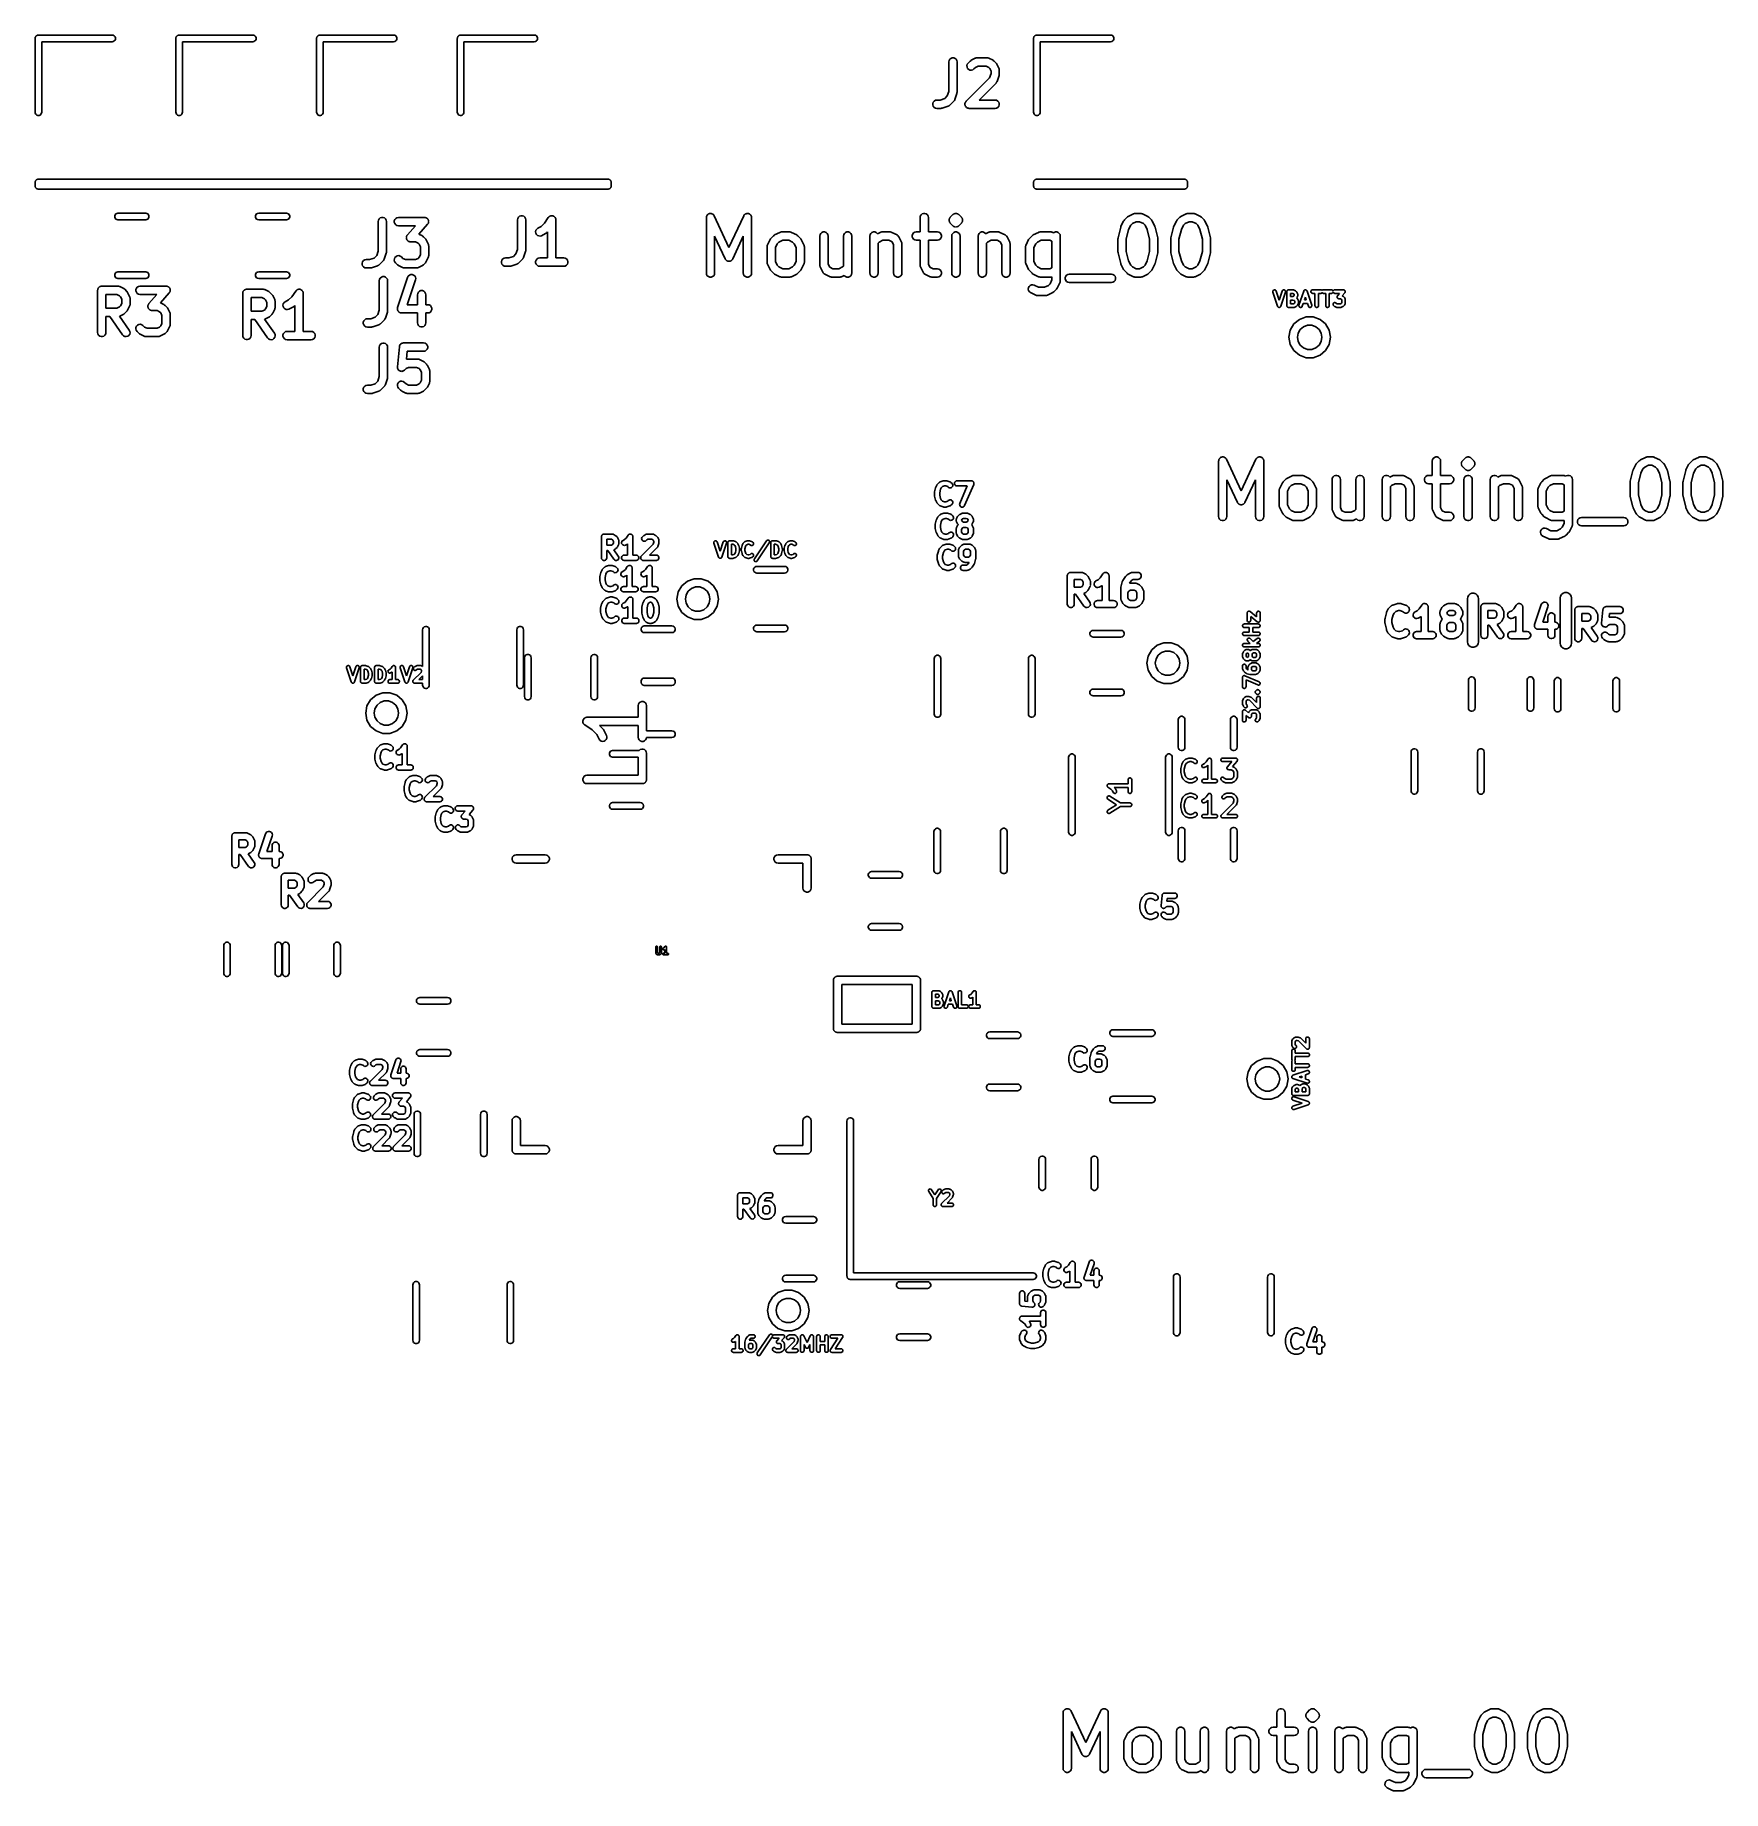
# Model space of a CAD drawing. Extents: x -4.6 to 25.8, y 0 to 31.7.
import ezdxf

# ---------------------------------------------------------------- set-up
doc = ezdxf.new("R2010")
doc.units = 0
doc.header["$MEASUREMENT"] = 0
doc.layers.add('BLACK', color=7, linetype='CONTINUOUS')

msp = doc.modelspace()

# ---------------------------------------------------------------- linework, layer by layer
at = {"layer": 'Black'}
for p, q in [((-4.63316, 31.6876), (-4.62979, 31.6916)), ((-4.62979, 31.6916), (-4.62716, 31.6962)), ((-4.62716, 31.6962), (-4.62314, 31.6995)), ((-4.62314, 31.6995), (-4.61977, 31.7036)), ((-4.61977, 31.7036), (-4.61522, 31.7062)), ((-4.61522, 31.7062), (-4.6112, 31.7096)), ((-4.6112, 31.7096), (-4.60627, 31.7114)), ((-4.60627, 31.7114), (-4.60172, 31.714)), ((-4.60172, 31.714), (-4.59655, 31.7149)), ((-4.59655, 31.7149), (-4.59162, 31.7167)), ((-4.59162, 31.7167), (-4.58637, 31.7167)), ((-4.58637, 31.7167), (-4.5812, 31.7176)), ((-4.5812, 31.7176), (-3.2512, 31.7176)), ((-3.2512, 31.7176), (-3.23068, 31.714)), ((-3.23068, 31.714), (-3.21263, 31.7036)), ((-3.21263, 31.7036), (-3.19924, 31.6876)), ((-2.09316, 31.6876), (-2.08979, 31.6916)), ((-2.08979, 31.6916), (-2.08716, 31.6962)), ((-2.08716, 31.6962), (-2.08314, 31.6995)), ((-2.08314, 31.6995), (-2.07977, 31.7036)), ((-2.07977, 31.7036), (-2.07522, 31.7062)), ((-2.07522, 31.7062), (-2.0712, 31.7096)), ((-2.0712, 31.7096), (-2.06627, 31.7114)), ((-2.06627, 31.7114), (-2.06172, 31.714)), ((-2.06172, 31.714), (-2.05655, 31.7149)), ((-2.05655, 31.7149), (-2.05162, 31.7167)), ((-2.05162, 31.7167), (-2.04637, 31.7167)), ((-2.04637, 31.7167), (-2.0412, 31.7176)), ((-2.0412, 31.7176), (-0.7112, 31.7176)), ((-0.7112, 31.7176), (-0.690679, 31.714)), ((-0.690679, 31.714), (-0.672633, 31.7036)), ((-0.672633, 31.7036), (-0.659238, 31.6876)), ((0.446838, 31.6876), (0.450213, 31.6916)), ((0.450213, 31.6916), (0.452837, 31.6962)), ((0.452837, 31.6962), (0.456858, 31.6995)), ((0.456858, 31.6995), (0.460233, 31.7036)), ((0.460233, 31.7036), (0.464778, 31.7062)), ((0.464778, 31.7062), (0.4688, 31.7096)), ((0.4688, 31.7096), (0.473733, 31.7114)), ((0.473733, 31.7114), (0.478279, 31.714)), ((0.478279, 31.714), (0.483451, 31.7149)), ((0.483451, 31.7149), (0.488381, 31.7167)), ((0.488381, 31.7167), (0.493627, 31.7167)), ((0.493627, 31.7167), (0.4988, 31.7176)), ((0.4988, 31.7176), (1.8288, 31.7176)), ((1.8288, 31.7176), (1.84932, 31.714)), ((1.84932, 31.714), (1.86737, 31.7036)), ((1.86737, 31.7036), (1.88076, 31.6876)), ((2.98684, 31.6876), (2.99021, 31.6916)), ((2.99021, 31.6916), (2.99284, 31.6962)), ((2.99284, 31.6962), (2.99686, 31.6995)), ((2.99686, 31.6995), (3.00023, 31.7036)), ((3.00023, 31.7036), (3.00478, 31.7062)), ((3.00478, 31.7062), (3.0088, 31.7096)), ((3.0088, 31.7096), (3.01373, 31.7114)), ((3.01373, 31.7114), (3.01828, 31.714)), ((3.01828, 31.714), (3.02345, 31.7149)), ((3.02345, 31.7149), (3.02838, 31.7167)), ((3.02838, 31.7167), (3.03363, 31.7167)), ((3.03363, 31.7167), (3.0388, 31.7176)), ((3.0388, 31.7176), (4.3688, 31.7176)), ((4.3688, 31.7176), (4.38932, 31.714)), ((4.38932, 31.714), (4.40737, 31.7036)), ((4.40737, 31.7036), (4.42076, 31.6876)), ((13.3881, 31.6876), (13.3915, 31.6916)), ((13.3915, 31.6916), (13.3941, 31.6962)), ((13.3941, 31.6962), (13.3982, 31.6995)), ((13.3982, 31.6995), (13.4015, 31.7036)), ((13.4015, 31.7036), (13.4061, 31.7062)), ((13.4061, 31.7062), (13.4101, 31.7096)), ((13.4101, 31.7096), (13.415, 31.7114)), ((13.415, 31.7114), (13.4196, 31.714)), ((13.4196, 31.714), (13.4248, 31.7149)), ((13.4248, 31.7149), (13.4297, 31.7167)), ((13.4297, 31.7167), (13.4349, 31.7167)), ((13.4349, 31.7167), (13.4401, 31.7176)), ((13.4401, 31.7176), (14.7701, 31.7176)), ((14.7701, 31.7176), (14.7906, 31.714)), ((14.7906, 31.714), (14.8087, 31.7036)), ((14.8087, 31.7036), (14.8221, 31.6876)), ((-4.6412, 31.6576), (-4.64029, 31.6628)), ((-4.6412, 30.3276), (-4.6412, 31.6576)), ((-4.64029, 31.668), (-4.63849, 31.6729)), ((-4.64029, 31.6628), (-4.64029, 31.668)), ((-4.63849, 31.6729), (-4.63758, 31.6781)), ((-4.63758, 31.6781), (-4.63496, 31.6827)), ((-4.63496, 31.6827), (-4.63316, 31.6876)), ((-3.2512, 31.5976), (-4.5212, 31.5976)), ((-4.5212, 31.5976), (-4.5212, 30.3276)), ((-3.23068, 31.6012), (-3.2512, 31.5976)), ((-3.21263, 31.6116), (-3.23068, 31.6012)), ((-3.19924, 31.6276), (-3.21263, 31.6116)), ((-3.19924, 31.6876), (-3.19211, 31.668)), ((-3.19211, 31.6472), (-3.19924, 31.6276)), ((-3.19211, 31.668), (-3.19211, 31.6472)), ((-2.1012, 31.6576), (-2.10029, 31.6628)), ((-2.1012, 30.3276), (-2.1012, 31.6576)), ((-2.10029, 31.668), (-2.09849, 31.6729)), ((-2.10029, 31.6628), (-2.10029, 31.668)), ((-2.09849, 31.6729), (-2.09758, 31.6781)), ((-2.09758, 31.6781), (-2.09496, 31.6827)), ((-2.09496, 31.6827), (-2.09316, 31.6876)), ((-0.7112, 31.5976), (-1.9812, 31.5976)), ((-1.9812, 31.5976), (-1.9812, 30.3276)), ((-0.690679, 31.6012), (-0.7112, 31.5976)), ((-0.672633, 31.6116), (-0.690679, 31.6012)), ((-0.659238, 31.6276), (-0.672633, 31.6116)), ((-0.659238, 31.6876), (-0.652112, 31.668)), ((-0.652112, 31.6472), (-0.659238, 31.6276)), ((-0.652112, 31.668), (-0.652112, 31.6472)), ((0.4388, 31.6576), (0.439712, 31.6628)), ((0.4388, 30.3276), (0.4388, 31.6576)), ((0.439712, 31.668), (0.441506, 31.6729)), ((0.439712, 31.6628), (0.439712, 31.668)), ((0.441506, 31.6729), (0.442418, 31.6781)), ((0.442418, 31.6781), (0.445043, 31.6827)), ((0.445043, 31.6827), (0.446838, 31.6876)), ((1.8288, 31.5976), (0.5588, 31.5976)), ((0.5588, 31.5976), (0.5588, 30.3276)), ((1.84932, 31.6012), (1.8288, 31.5976)), ((1.86737, 31.6116), (1.84932, 31.6012)), ((1.88076, 31.6276), (1.86737, 31.6116)), ((1.88076, 31.6876), (1.88789, 31.668)), ((1.88789, 31.6472), (1.88076, 31.6276)), ((1.88789, 31.668), (1.88789, 31.6472)), ((2.9788, 31.6576), (2.97971, 31.6628)), ((2.9788, 30.3276), (2.9788, 31.6576)), ((2.97971, 31.668), (2.98151, 31.6729)), ((2.97971, 31.6628), (2.97971, 31.668)), ((2.98151, 31.6729), (2.98242, 31.6781)), ((2.98242, 31.6781), (2.98504, 31.6827)), ((2.98504, 31.6827), (2.98684, 31.6876)), ((4.3688, 31.5976), (3.0988, 31.5976)), ((3.0988, 31.5976), (3.0988, 30.3276)), ((4.38932, 31.6012), (4.3688, 31.5976)), ((4.40737, 31.6116), (4.38932, 31.6012)), ((4.42076, 31.6276), (4.40737, 31.6116)), ((4.42076, 31.6876), (4.42789, 31.668)), ((4.42789, 31.6472), (4.42076, 31.6276)), ((4.42789, 31.668), (4.42789, 31.6472)), ((13.3801, 31.6576), (13.381, 31.6628)), ((13.3801, 30.3276), (13.3801, 31.6576)), ((13.381, 31.668), (13.3828, 31.6729)), ((13.381, 31.6628), (13.381, 31.668)), ((13.3828, 31.6729), (13.3837, 31.6781)), ((13.3837, 31.6781), (13.3863, 31.6827)), ((13.3863, 31.6827), (13.3881, 31.6876)), ((14.7701, 31.5976), (13.5001, 31.5976)), ((13.5001, 31.5976), (13.5001, 30.3276)), ((14.7906, 31.6012), (14.7701, 31.5976)), ((14.8087, 31.6116), (14.7906, 31.6012)), ((14.8221, 31.6276), (14.8087, 31.6116)), ((14.8221, 31.6876), (14.8292, 31.668)), ((14.8292, 31.6472), (14.8221, 31.6276)), ((14.8292, 31.668), (14.8292, 31.6472)), ((11.8503, 31.2326), (11.8548, 31.2582)), ((11.8503, 30.7005), (11.8503, 31.2326)), ((11.8548, 31.2582), (11.8678, 31.2808)), ((11.8678, 31.2808), (11.8878, 31.2975)), ((11.8878, 31.2975), (11.9123, 31.3064)), ((11.9123, 31.3064), (11.9383, 31.3064)), ((11.9383, 31.3064), (11.9628, 31.2975)), ((11.9628, 31.2975), (11.9828, 31.2808)), ((11.9828, 31.2808), (11.9958, 31.2582)), ((11.9958, 31.2582), (12.0003, 31.2326)), ((12.0003, 31.2326), (12.0003, 30.6883)), ((12.1772, 31.1665), (12.1839, 31.1917)), ((12.1794, 31.1406), (12.1772, 31.1665)), ((12.1904, 31.117), (12.1794, 31.1406)), ((12.1839, 31.1917), (12.1988, 31.213)), ((12.2089, 31.0986), (12.1904, 31.117)), ((12.1988, 31.213), (12.2351, 31.2493)), ((12.2325, 31.0875), (12.2089, 31.0986)), ((12.2584, 31.0853), (12.2325, 31.0875)), ((12.2351, 31.2493), (12.245, 31.2562)), ((12.245, 31.2562), (12.2546, 31.2634)), ((12.2546, 31.2634), (12.3272, 31.2996)), ((12.2836, 31.092), (12.2584, 31.0853)), ((12.3049, 31.107), (12.2836, 31.092)), ((12.3326, 31.1346), (12.3049, 31.107)), ((12.3272, 31.2996), (12.3313, 31.3009)), ((12.3313, 31.3009), (12.3351, 31.303)), ((12.3784, 31.1576), (12.3326, 31.1346)), ((12.3351, 31.303), (12.3437, 31.3046)), ((12.3437, 31.3046), (12.3522, 31.3071)), ((12.3522, 31.3071), (12.3565, 31.3068)), ((12.3565, 31.3068), (12.3607, 31.3076)), ((12.3607, 31.3076), (12.5422, 31.3076)), ((12.5245, 31.1576), (12.3784, 31.1576)), ((12.5703, 31.1346), (12.5245, 31.1576)), ((12.5422, 31.3076), (12.5464, 31.3068)), ((12.5464, 31.3068), (12.5507, 31.3071)), ((12.5507, 31.3071), (12.5592, 31.3046)), ((12.5592, 31.3046), (12.5678, 31.303)), ((12.5678, 31.303), (12.5716, 31.3009)), ((12.5894, 31.1156), (12.5703, 31.1346)), ((12.5716, 31.3009), (12.5757, 31.2996)), ((12.5757, 31.2996), (12.6483, 31.2634)), ((12.6123, 31.0697), (12.5894, 31.1156)), ((12.6123, 31.027), (12.6123, 31.0697)), ((12.6483, 31.2634), (12.6579, 31.2562)), ((12.6579, 31.2562), (12.6678, 31.2493)), ((12.6678, 31.2493), (12.704, 31.213)), ((12.704, 31.213), (12.7109, 31.2032)), ((12.7109, 31.2032), (12.7181, 31.1935)), ((12.7181, 31.1935), (12.7544, 31.121)), ((12.7544, 31.121), (12.7556, 31.1168)), ((12.7556, 31.1168), (12.7578, 31.1131)), ((12.7578, 31.1131), (12.7593, 31.1044)), ((12.7593, 31.1044), (12.7618, 31.096)), ((12.7618, 31.096), (12.7615, 31.0917)), ((12.7615, 31.0917), (12.7623, 31.0874)), ((12.7623, 31.0874), (12.7623, 31.0149)), ((12.1626, 30.5236), (12.5855, 30.9465)), ((12.704, 30.853), (12.3967, 30.5456)), ((12.5855, 30.9465), (12.6123, 31.027)), ((12.7065, 30.8565), (12.704, 30.853)), ((12.7098, 30.8594), (12.7065, 30.8565)), ((12.7139, 30.8671), (12.7098, 30.8594)), ((12.719, 30.8743), (12.7139, 30.8671)), ((12.7201, 30.8785), (12.719, 30.8743)), ((12.7222, 30.8823), (12.7201, 30.8785)), ((12.7585, 30.9911), (12.7222, 30.8823)), ((12.7602, 31.003), (12.7585, 30.9911)), ((12.7623, 31.0149), (12.7602, 31.003)), ((11.5612, 30.4836), (11.5701, 30.5081)), ((11.5612, 30.4575), (11.5612, 30.4836)), ((11.5701, 30.4331), (11.5612, 30.4575)), ((11.5701, 30.5081), (11.5868, 30.528)), ((11.5868, 30.4131), (11.5701, 30.4331)), ((11.5868, 30.528), (11.6094, 30.541)), ((11.6094, 30.541), (11.635, 30.5456)), ((11.635, 30.5456), (11.6954, 30.5456)), ((11.6954, 30.5456), (11.7759, 30.5724)), ((11.8402, 30.4357), (11.7313, 30.3994)), ((11.7759, 30.5724), (11.8235, 30.6199)), ((11.8235, 30.6199), (11.8503, 30.7005)), ((11.844, 30.4378), (11.8402, 30.4357)), ((11.8481, 30.4389), (11.844, 30.4378)), ((11.8553, 30.4439), (11.8481, 30.4389)), ((11.8631, 30.4481), (11.8553, 30.4439)), ((11.8659, 30.4513), (11.8631, 30.4481)), ((11.8695, 30.4538), (11.8659, 30.4513)), ((11.942, 30.5264), (11.8695, 30.4538)), ((11.9445, 30.5299), (11.942, 30.5264)), ((11.9478, 30.5328), (11.9445, 30.5299)), ((11.9519, 30.5405), (11.9478, 30.5328)), ((11.957, 30.5477), (11.9519, 30.5405)), ((11.9581, 30.5519), (11.957, 30.5477)), ((11.9602, 30.5557), (11.9581, 30.5519)), ((11.9965, 30.6646), (11.9602, 30.5557)), ((11.9982, 30.6764), (11.9965, 30.6646)), ((12.0003, 30.6883), (11.9982, 30.6764)), ((12.1409, 30.4771), (12.1417, 30.4803)), ((12.1417, 30.4673), (12.1409, 30.4771)), ((12.1417, 30.4836), (12.1451, 30.4928)), ((12.1417, 30.4803), (12.1417, 30.4836)), ((12.1417, 30.4575), (12.1417, 30.4673)), ((12.1429, 30.4544), (12.1417, 30.4575)), ((12.1431, 30.4512), (12.1429, 30.4544)), ((12.1473, 30.4423), (12.1431, 30.4512)), ((12.1451, 30.4928), (12.1476, 30.5023)), ((12.1506, 30.4331), (12.1473, 30.4423)), ((12.1476, 30.5023), (12.1495, 30.505)), ((12.1495, 30.505), (12.1506, 30.5081)), ((12.1506, 30.5081), (12.1569, 30.5156)), ((12.1528, 30.4305), (12.1506, 30.4331)), ((12.1541, 30.4275), (12.1528, 30.4305)), ((12.1611, 30.4206), (12.1541, 30.4275)), ((12.1569, 30.5156), (12.1626, 30.5236)), ((12.3967, 30.5456), (12.6873, 30.5456)), ((12.6873, 30.5456), (12.713, 30.541)), ((12.713, 30.541), (12.7355, 30.528)), ((12.7355, 30.528), (12.7523, 30.5081)), ((12.7523, 30.4331), (12.7355, 30.4131)), ((12.7523, 30.5081), (12.7612, 30.4836)), ((12.7612, 30.4575), (12.7523, 30.4331)), ((12.7612, 30.4836), (12.7612, 30.4575)), ((-4.63758, 30.3071), (-4.6412, 30.3276)), ((-4.62716, 30.289), (-4.63758, 30.3071)), ((-4.6112, 30.2756), (-4.62716, 30.289)), ((-4.59162, 30.2685), (-4.6112, 30.2756)), ((-4.57078, 30.2685), (-4.59162, 30.2685)), ((-4.5512, 30.2756), (-4.57078, 30.2685)), ((-4.53524, 30.289), (-4.5512, 30.2756)), ((-4.52482, 30.3071), (-4.53524, 30.289)), ((-4.5212, 30.3276), (-4.52482, 30.3071)), ((-2.09758, 30.3071), (-2.1012, 30.3276)), ((-2.08716, 30.289), (-2.09758, 30.3071)), ((-2.0712, 30.2756), (-2.08716, 30.289)), ((-2.05162, 30.2685), (-2.0712, 30.2756)), ((-2.03078, 30.2685), (-2.05162, 30.2685)), ((-2.0112, 30.2756), (-2.03078, 30.2685)), ((-1.99524, 30.289), (-2.0112, 30.2756)), ((-1.98482, 30.3071), (-1.99524, 30.289)), ((-1.9812, 30.3276), (-1.98482, 30.3071)), ((0.442418, 30.3071), (0.4388, 30.3276)), ((0.452837, 30.289), (0.442418, 30.3071)), ((0.4688, 30.2756), (0.452837, 30.289)), ((0.488381, 30.2685), (0.4688, 30.2756)), ((0.509219, 30.2685), (0.488381, 30.2685)), ((0.5288, 30.2756), (0.509219, 30.2685)), ((0.544763, 30.289), (0.5288, 30.2756)), ((0.555182, 30.3071), (0.544763, 30.289)), ((0.5588, 30.3276), (0.555182, 30.3071)), ((2.98242, 30.3071), (2.9788, 30.3276)), ((2.99284, 30.289), (2.98242, 30.3071)), ((3.0088, 30.2756), (2.99284, 30.289)), ((3.02838, 30.2685), (3.0088, 30.2756)), ((3.04922, 30.2685), (3.02838, 30.2685)), ((3.0688, 30.2756), (3.04922, 30.2685)), ((3.08476, 30.289), (3.0688, 30.2756)), ((3.09518, 30.3071), (3.08476, 30.289)), ((3.0988, 30.3276), (3.09518, 30.3071)), ((11.6094, 30.4001), (11.5868, 30.4131)), ((11.635, 30.3956), (11.6094, 30.4001)), ((11.7076, 30.3956), (11.635, 30.3956)), ((11.7194, 30.3977), (11.7076, 30.3956)), ((11.7313, 30.3994), (11.7194, 30.3977)), ((12.1674, 30.4131), (12.1611, 30.4206)), ((12.1702, 30.4115), (12.1674, 30.4131)), ((12.1726, 30.4091), (12.1702, 30.4115)), ((12.1814, 30.405), (12.1726, 30.4091)), ((12.1899, 30.4001), (12.1814, 30.405)), ((12.1932, 30.3995), (12.1899, 30.4001)), ((12.1962, 30.3981), (12.1932, 30.3995)), ((12.2059, 30.3973), (12.1962, 30.3981)), ((12.2156, 30.3956), (12.2059, 30.3973)), ((12.6873, 30.3956), (12.2156, 30.3956)), ((12.713, 30.4001), (12.6873, 30.3956)), ((12.7355, 30.4131), (12.713, 30.4001)), ((13.3837, 30.3071), (13.3801, 30.3276)), ((13.3941, 30.289), (13.3837, 30.3071)), ((13.4101, 30.2756), (13.3941, 30.289)), ((13.4297, 30.2685), (13.4101, 30.2756)), ((13.4505, 30.2685), (13.4297, 30.2685)), ((13.4701, 30.2756), (13.4505, 30.2685)), ((13.4861, 30.289), (13.4701, 30.2756)), ((13.4965, 30.3071), (13.4861, 30.289)), ((13.5001, 30.3276), (13.4965, 30.3071)), ((-4.6412, 29.0576), (-4.64029, 29.0628)), ((-4.6412, 28.9976), (-4.6412, 29.0576)), ((-4.64029, 28.9924), (-4.6412, 28.9976)), ((-4.64029, 29.068), (-4.63849, 29.0729)), ((-4.64029, 29.0628), (-4.64029, 29.068)), ((-4.64029, 28.9872), (-4.64029, 28.9924)), ((-4.63849, 28.9823), (-4.64029, 28.9872)), ((-4.63849, 29.0729), (-4.63758, 29.0781)), ((-4.63758, 28.9771), (-4.63849, 28.9823)), ((-4.63758, 29.0781), (-4.63496, 29.0827)), ((-4.63496, 28.9725), (-4.63758, 28.9771)), ((-4.63496, 29.0827), (-4.63316, 29.0876)), ((-4.63316, 28.9676), (-4.63496, 28.9725)), ((-4.63316, 29.0876), (-4.62979, 29.0916)), ((-4.62979, 28.9636), (-4.63316, 28.9676)), ((-4.62979, 29.0916), (-4.62716, 29.0962)), ((-4.62716, 28.959), (-4.62979, 28.9636)), ((-4.62716, 29.0962), (-4.62314, 29.0995)), ((-4.62314, 28.9557), (-4.62716, 28.959)), ((-4.62314, 29.0995), (-4.61977, 29.1036)), ((-4.61977, 28.9516), (-4.62314, 28.9557)), ((-4.61977, 29.1036), (-4.61522, 29.1062)), ((-4.61522, 28.949), (-4.61977, 28.9516)), ((-4.61522, 29.1062), (-4.6112, 29.1096)), ((-4.6112, 28.9456), (-4.61522, 28.949)), ((-4.6112, 29.1096), (-4.60627, 29.1114)), ((-4.60627, 28.9438), (-4.6112, 28.9456)), ((-4.60627, 29.1114), (-4.60172, 29.114)), ((-4.60172, 28.9412), (-4.60627, 28.9438)), ((-4.60172, 29.114), (-4.59655, 29.1149)), ((-4.59655, 28.9403), (-4.60172, 28.9412)), ((-4.59655, 29.1149), (-4.59162, 29.1167)), ((-4.59162, 28.9385), (-4.59655, 28.9403)), ((-4.59162, 29.1167), (-4.58637, 29.1167)), ((-4.58637, 28.9385), (-4.59162, 28.9385)), ((-4.58637, 29.1167), (-4.5812, 29.1176)), ((-4.5812, 28.9376), (-4.58637, 28.9385)), ((-4.5812, 29.1176), (-1.9212, 29.1176)), ((-2.0412, 28.9376), (-4.5812, 28.9376)), ((0.4988, 28.9376), (-2.0412, 28.9376)), ((-1.9212, 29.1176), (0.6188, 29.1176)), ((0.6188, 28.9376), (0.4988, 28.9376)), ((0.6188, 29.1176), (3.1588, 29.1176)), ((3.0388, 28.9376), (0.6188, 28.9376)), ((5.6988, 28.9376), (3.0388, 28.9376)), ((3.1588, 29.1176), (5.6988, 29.1176)), ((5.6988, 29.1176), (5.70397, 29.1167)), ((5.70397, 28.9385), (5.6988, 28.9376)), ((5.70397, 29.1167), (5.70922, 29.1167)), ((5.70922, 28.9385), (5.70397, 28.9385)), ((5.70922, 29.1167), (5.71415, 29.1149)), ((5.71415, 28.9403), (5.70922, 28.9385)), ((5.71415, 29.1149), (5.71932, 29.114)), ((5.71932, 28.9412), (5.71415, 28.9403)), ((5.71932, 29.114), (5.72387, 29.1114)), ((5.72387, 28.9438), (5.71932, 28.9412)), ((5.72387, 29.1114), (5.7288, 29.1096)), ((5.7288, 28.9456), (5.72387, 28.9438)), ((5.7288, 29.1096), (5.73282, 29.1062)), ((5.73282, 28.949), (5.7288, 28.9456)), ((5.73282, 29.1062), (5.73737, 29.1036)), ((5.73737, 28.9516), (5.73282, 28.949)), ((5.73737, 29.1036), (5.74074, 29.0995)), ((5.74074, 28.9557), (5.73737, 28.9516)), ((5.74074, 29.0995), (5.74476, 29.0962)), ((5.74476, 28.959), (5.74074, 28.9557)), ((5.74476, 29.0962), (5.74739, 29.0916)), ((5.74739, 28.9636), (5.74476, 28.959)), ((5.74739, 29.0916), (5.75076, 29.0876)), ((5.75076, 28.9676), (5.74739, 28.9636)), ((5.75076, 29.0876), (5.75256, 29.0827)), ((5.75256, 28.9725), (5.75076, 28.9676)), ((5.75256, 29.0827), (5.75518, 29.0781)), ((5.75518, 28.9771), (5.75256, 28.9725)), ((5.75518, 29.0781), (5.75609, 29.0729)), ((5.75609, 28.9823), (5.75518, 28.9771)), ((5.75609, 29.0729), (5.75789, 29.068)), ((5.75789, 28.9872), (5.75609, 28.9823)), ((5.75789, 29.068), (5.75789, 29.0628)), ((5.75789, 29.0628), (5.7588, 29.0576)), ((5.7588, 28.9976), (5.75789, 28.9924)), ((5.75789, 28.9924), (5.75789, 28.9872)), ((5.7588, 29.0576), (5.7588, 28.9976)), ((13.3801, 29.0576), (13.381, 29.0628)), ((13.3801, 28.9976), (13.3801, 29.0576)), ((13.381, 28.9924), (13.3801, 28.9976)), ((13.381, 29.068), (13.3828, 29.0729)), ((13.381, 29.0628), (13.381, 29.068)), ((13.381, 28.9872), (13.381, 28.9924)), ((13.3828, 28.9823), (13.381, 28.9872)), ((13.3828, 29.0729), (13.3837, 29.0781)), ((13.3837, 28.9771), (13.3828, 28.9823)), ((13.3837, 29.0781), (13.3863, 29.0827)), ((13.3863, 28.9725), (13.3837, 28.9771)), ((13.3863, 29.0827), (13.3881, 29.0876)), ((13.3881, 28.9676), (13.3863, 28.9725)), ((13.3881, 29.0876), (13.3915, 29.0916)), ((13.3915, 28.9636), (13.3881, 28.9676)), ((13.3915, 29.0916), (13.3941, 29.0962)), ((13.3941, 28.959), (13.3915, 28.9636)), ((13.3941, 29.0962), (13.3982, 29.0995)), ((13.3982, 28.9557), (13.3941, 28.959)), ((13.3982, 29.0995), (13.4015, 29.1036)), ((13.4015, 28.9516), (13.3982, 28.9557)), ((13.4015, 29.1036), (13.4061, 29.1062)), ((13.4061, 28.949), (13.4015, 28.9516)), ((13.4061, 29.1062), (13.4101, 29.1096)), ((13.4101, 28.9456), (13.4061, 28.949)), ((13.4101, 29.1096), (13.415, 29.1114)), ((13.415, 28.9438), (13.4101, 28.9456)), ((13.415, 29.1114), (13.4196, 29.114)), ((13.4196, 28.9412), (13.415, 28.9438)), ((13.4196, 29.114), (13.4248, 29.1149)), ((13.4248, 28.9403), (13.4196, 28.9412)), ((13.4248, 29.1149), (13.4297, 29.1167)), ((13.4297, 28.9385), (13.4248, 28.9403)), ((13.4297, 29.1167), (13.4349, 29.1167)), ((13.4349, 28.9385), (13.4297, 28.9385)), ((13.4349, 29.1167), (13.4401, 29.1176)), ((13.4401, 28.9376), (13.4349, 28.9385)), ((13.4401, 29.1176), (16.1001, 29.1176)), ((16.1001, 28.9376), (13.4401, 28.9376)), ((16.1001, 29.1176), (16.1053, 29.1167)), ((16.1053, 28.9385), (16.1001, 28.9376)), ((16.1053, 29.1167), (16.1105, 29.1167)), ((16.1105, 28.9385), (16.1053, 28.9385)), ((16.1105, 29.1167), (16.1154, 29.1149)), ((16.1154, 28.9403), (16.1105, 28.9385)), ((16.1154, 29.1149), (16.1206, 29.114)), ((16.1206, 28.9412), (16.1154, 28.9403)), ((16.1206, 29.114), (16.1252, 29.1114)), ((16.1252, 28.9438), (16.1206, 28.9412)), ((16.1252, 29.1114), (16.1301, 29.1096)), ((16.1301, 28.9456), (16.1252, 28.9438)), ((16.1301, 29.1096), (16.1341, 29.1062)), ((16.1341, 28.949), (16.1301, 28.9456)), ((16.1341, 29.1062), (16.1387, 29.1036)), ((16.1387, 28.9516), (16.1341, 28.949)), ((16.1387, 29.1036), (16.142, 29.0995)), ((16.142, 28.9557), (16.1387, 28.9516)), ((16.142, 29.0995), (16.1461, 29.0962)), ((16.1461, 28.959), (16.142, 28.9557)), ((16.1461, 29.0962), (16.1487, 29.0916)), ((16.1487, 28.9636), (16.1461, 28.959)), ((16.1487, 29.0916), (16.1521, 29.0876)), ((16.1521, 28.9676), (16.1487, 28.9636)), ((16.1521, 29.0876), (16.1539, 29.0827)), ((16.1539, 28.9725), (16.1521, 28.9676)), ((16.1539, 29.0827), (16.1565, 29.0781)), ((16.1565, 28.9771), (16.1539, 28.9725)), ((16.1565, 29.0781), (16.1574, 29.0729)), ((16.1574, 28.9823), (16.1565, 28.9771)), ((16.1574, 29.0729), (16.1592, 29.068)), ((16.1592, 28.9872), (16.1574, 28.9823)), ((16.1592, 29.068), (16.1592, 29.0628)), ((16.1592, 29.0628), (16.1601, 29.0576)), ((16.1601, 28.9976), (16.1592, 28.9924)), ((16.1592, 28.9924), (16.1592, 28.9872)), ((16.1601, 29.0576), (16.1601, 28.9976)), ((-3.20469, 28.455), (-3.19756, 28.4746)), ((-3.20469, 28.4342), (-3.20469, 28.455)), ((-3.19756, 28.4146), (-3.20469, 28.4342)), ((-3.19756, 28.4746), (-3.18417, 28.4906)), ((-3.18417, 28.3986), (-3.19756, 28.4146)), ((-3.18417, 28.4906), (-3.16612, 28.501)), ((-3.16612, 28.3882), (-3.18417, 28.3986)), ((-3.16612, 28.501), (-3.1456, 28.5046)), ((-3.1456, 28.3846), (-3.16612, 28.3882)), ((-3.1456, 28.5046), (-2.6456, 28.5046)), ((-2.6456, 28.3846), (-3.1456, 28.3846)), ((-2.6456, 28.5046), (-2.62508, 28.501)), ((-2.62508, 28.3882), (-2.6456, 28.3846)), ((-2.62508, 28.501), (-2.60703, 28.4906)), ((-2.60703, 28.3986), (-2.62508, 28.3882)), ((-2.60703, 28.4906), (-2.59364, 28.4746)), ((-2.59364, 28.4146), (-2.60703, 28.3986)), ((-2.59364, 28.4746), (-2.58651, 28.455)), ((-2.58651, 28.4342), (-2.59364, 28.4146)), ((-2.58651, 28.455), (-2.58651, 28.4342)), ((-0.664688, 28.455), (-0.657562, 28.4746)), ((-0.664688, 28.4342), (-0.664688, 28.455)), ((-0.657562, 28.4146), (-0.664688, 28.4342)), ((-0.657562, 28.4746), (-0.644167, 28.4906)), ((-0.644167, 28.3986), (-0.657562, 28.4146)), ((-0.644167, 28.4906), (-0.626121, 28.501)), ((-0.626121, 28.3882), (-0.644167, 28.3986)), ((-0.626121, 28.501), (-0.6056, 28.5046)), ((-0.6056, 28.3846), (-0.626121, 28.3882)), ((-0.6056, 28.5046), (-0.1056, 28.5046)), ((-0.1056, 28.3846), (-0.6056, 28.3846)), ((-0.1056, 28.5046), (-0.085079, 28.501)), ((-0.085079, 28.3882), (-0.1056, 28.3846)), ((-0.085079, 28.501), (-0.067033, 28.4906)), ((-0.067033, 28.3986), (-0.085079, 28.3882)), ((-0.067033, 28.4906), (-0.053638, 28.4746)), ((-0.053638, 28.4146), (-0.067033, 28.3986)), ((-0.053638, 28.4746), (-0.046512, 28.455)), ((-0.046512, 28.4342), (-0.053638, 28.4146)), ((-0.046512, 28.455), (-0.046512, 28.4342)), ((1.5506, 28.3522), (1.55512, 28.3779)), ((1.5506, 27.8201), (1.5506, 28.3522)), ((1.55512, 28.3779), (1.56815, 28.4004)), ((1.56815, 28.4004), (1.5881, 28.4172)), ((1.5881, 28.4172), (1.61258, 28.4261)), ((1.61258, 28.4261), (1.63862, 28.4261)), ((1.63862, 28.4261), (1.6631, 28.4172)), ((1.6631, 28.4172), (1.68305, 28.4004)), ((1.68305, 28.4004), (1.69608, 28.3779)), ((1.69608, 28.3779), (1.7006, 28.3522)), ((1.7006, 28.3522), (1.7006, 27.8079)), ((1.84203, 28.3652), (1.85093, 28.3897)), ((1.84203, 28.3392), (1.84203, 28.3652)), ((1.85093, 28.3147), (1.84203, 28.3392)), ((1.85093, 28.3897), (1.86768, 28.4097)), ((1.86768, 28.2948), (1.85093, 28.3147)), ((1.86768, 28.4097), (1.89023, 28.4227)), ((1.89023, 28.2817), (1.86768, 28.2948)), ((1.89023, 28.4227), (1.91589, 28.4272)), ((1.91589, 28.2772), (1.89023, 28.2817)), ((1.91589, 28.4272), (2.3876, 28.4272)), ((2.22232, 28.2772), (1.91589, 28.2772)), ((2.07716, 28.1113), (2.22232, 28.2772)), ((2.44404, 28.3028), (2.2871, 28.1235)), ((2.3876, 28.4272), (2.39482, 28.4259)), ((2.39482, 28.4259), (2.40215, 28.4258)), ((2.40215, 28.4258), (2.40755, 28.4237)), ((2.40755, 28.4237), (2.41325, 28.4227)), ((2.41325, 28.4227), (2.4196, 28.419)), ((2.4196, 28.419), (2.42644, 28.4164)), ((2.42644, 28.4164), (2.4308, 28.4126)), ((2.4308, 28.4126), (2.43581, 28.4097)), ((2.43581, 28.4097), (2.44052, 28.404)), ((2.44052, 28.404), (2.44604, 28.3992)), ((2.44784, 28.3091), (2.44404, 28.3028)), ((2.44604, 28.3992), (2.44883, 28.3941)), ((2.45255, 28.3147), (2.44784, 28.3091)), ((2.44883, 28.3941), (2.45255, 28.3897)), ((2.45255, 28.3897), (2.45506, 28.3828)), ((2.45453, 28.3201), (2.45255, 28.3147)), ((2.45753, 28.3251), (2.45453, 28.3201)), ((2.45506, 28.3828), (2.45859, 28.3764)), ((2.45895, 28.3323), (2.45753, 28.3251)), ((2.45859, 28.3764), (2.45948, 28.3707)), ((2.46146, 28.3392), (2.45895, 28.3323)), ((2.45948, 28.3707), (2.46146, 28.3652)), ((2.46146, 28.3652), (2.46146, 28.3579)), ((2.46146, 28.3579), (2.46258, 28.3507)), ((2.46258, 28.3507), (2.46146, 28.345)), ((2.46146, 28.345), (2.46146, 28.3392)), ((4.0652, 28.3827), (4.06972, 28.4083)), ((4.0652, 27.8506), (4.0652, 28.3827)), ((4.06972, 28.4083), (4.08275, 28.4309)), ((4.08275, 28.4309), (4.1027, 28.4476)), ((4.1027, 28.4476), (4.12718, 28.4565)), ((4.12718, 28.4565), (4.15322, 28.4565)), ((4.15322, 28.4565), (4.1777, 28.4476)), ((4.1777, 28.4476), (4.19765, 28.4309)), ((4.19765, 28.4309), (4.21068, 28.4083)), ((4.21068, 28.4083), (4.2152, 28.3827)), ((4.2152, 28.3827), (4.2152, 27.8384)), ((4.39796, 28.1948), (4.41231, 28.2165)), ((4.41231, 28.2165), (4.43323, 28.2321)), ((4.43323, 28.2321), (4.49492, 28.2629)), ((4.49492, 28.2629), (4.55363, 28.3216)), ((4.55363, 28.3216), (4.62208, 28.4243)), ((4.62208, 28.4243), (4.62496, 28.4273)), ((4.62496, 28.4273), (4.62703, 28.4309)), ((4.62703, 28.4309), (4.63389, 28.4366)), ((4.63389, 28.4366), (4.64007, 28.4431)), ((4.64007, 28.4431), (4.6438, 28.445)), ((4.6438, 28.445), (4.64699, 28.4476)), ((4.64699, 28.4476), (4.6554, 28.4507)), ((4.6554, 28.4507), (4.66342, 28.4547)), ((4.66342, 28.4547), (4.66756, 28.4551)), ((4.66756, 28.4551), (4.67146, 28.4565)), ((4.67146, 28.4565), (4.68041, 28.4565)), ((4.68041, 28.4565), (4.68931, 28.4575)), ((4.68931, 28.4575), (4.69335, 28.4565)), ((4.69335, 28.4565), (4.69751, 28.4565)), ((4.69751, 28.4565), (4.70592, 28.4535)), ((4.70592, 28.4535), (4.71462, 28.4514)), ((4.71462, 28.4514), (4.71808, 28.4491)), ((4.71808, 28.4491), (4.72199, 28.4476)), ((4.72199, 28.4476), (4.72884, 28.4419)), ((4.72884, 28.4419), (4.73629, 28.4369)), ((4.73629, 28.4369), (4.73876, 28.4336)), ((4.73876, 28.4336), (4.74194, 28.4309)), ((4.74194, 28.4309), (4.74641, 28.4231)), ((4.74641, 28.4231), (4.75172, 28.4159)), ((4.75172, 28.4159), (4.75289, 28.4119)), ((4.75289, 28.4119), (4.75496, 28.4083)), ((4.75496, 28.4083), (4.75652, 28.3995)), ((4.75652, 28.3995), (4.75903, 28.3909)), ((4.75903, 28.3909), (4.75876, 28.3868)), ((4.75876, 28.3868), (4.75949, 28.3827)), ((4.75949, 28.3827), (4.75949, 27.6957)), ((7.47412, 28.4241), (7.47582, 28.4338)), ((7.47412, 27.4241), (7.47412, 28.4241)), ((7.47582, 28.4338), (7.47667, 28.4435)), ((7.47667, 28.4435), (7.47807, 28.4465)), ((7.47807, 28.4465), (7.47864, 28.4498)), ((7.47864, 28.4498), (7.48354, 28.4582)), ((7.48354, 28.4582), (7.48767, 28.4671)), ((7.48767, 28.4671), (7.49001, 28.4695)), ((7.49001, 28.4695), (7.49167, 28.4723)), ((7.49167, 28.4723), (7.49916, 28.4786)), ((7.49916, 28.4786), (7.50608, 28.4855)), ((7.50608, 28.4855), (7.50908, 28.4869)), ((7.50908, 28.4869), (7.51162, 28.4891)), ((7.51162, 28.4891), (7.52081, 28.4924)), ((7.52081, 28.4924), (7.52969, 28.4966)), ((7.52969, 28.4966), (7.53298, 28.4968)), ((7.53298, 28.4968), (7.53609, 28.498)), ((7.53609, 28.498), (7.54588, 28.498)), ((7.54588, 28.498), (7.55563, 28.4988)), ((7.55563, 28.4988), (7.55883, 28.498)), ((7.55883, 28.498), (7.56214, 28.498)), ((7.56214, 28.498), (7.57134, 28.4946)), ((7.57134, 28.4946), (7.58079, 28.4921)), ((7.58079, 28.4921), (7.58351, 28.4902)), ((7.58351, 28.4902), (7.58662, 28.4891)), ((7.58662, 28.4891), (7.59412, 28.4828)), ((7.59412, 28.4828), (7.60214, 28.4772)), ((7.60214, 28.4772), (7.60404, 28.4745)), ((7.60404, 28.4745), (7.60657, 28.4723)), ((7.60657, 28.4723), (7.61147, 28.4639)), ((7.61147, 28.4639), (7.61708, 28.4558)), ((7.61708, 28.4558), (7.88245, 27.8872)), ((7.88245, 27.8872), (8.14782, 28.4558)), ((8.14782, 28.4558), (8.15344, 28.4639)), ((8.15344, 28.4639), (8.15833, 28.4723)), ((8.15833, 28.4723), (8.16087, 28.4745)), ((8.16087, 28.4745), (8.16277, 28.4772)), ((8.16277, 28.4772), (8.17079, 28.4828)), ((8.17079, 28.4828), (8.17829, 28.4891)), ((8.17829, 28.4891), (8.1814, 28.4902)), ((8.1814, 28.4902), (8.18411, 28.4921)), ((8.18411, 28.4921), (8.19356, 28.4946)), ((8.19356, 28.4946), (8.20276, 28.498)), ((8.20276, 28.498), (8.20607, 28.498)), ((8.20607, 28.498), (8.20927, 28.4988)), ((8.20927, 28.4988), (8.21903, 28.498)), ((8.21903, 28.498), (8.22881, 28.498)), ((8.22881, 28.498), (8.23192, 28.4968)), ((8.23192, 28.4968), (8.23522, 28.4966)), ((8.23522, 28.4966), (8.2441, 28.4924)), ((8.2441, 28.4924), (8.25329, 28.4891)), ((8.25329, 28.4891), (8.25582, 28.4869)), ((8.25582, 28.4869), (8.25882, 28.4855)), ((8.25882, 28.4855), (8.26575, 28.4786)), ((8.26575, 28.4786), (8.27324, 28.4723)), ((8.27324, 28.4723), (8.27489, 28.4695)), ((8.27489, 28.4695), (8.27723, 28.4671)), ((8.27723, 28.4671), (8.28137, 28.4582)), ((8.28137, 28.4582), (8.28626, 28.4498)), ((8.28626, 28.4498), (8.28684, 28.4465)), ((8.28684, 28.4465), (8.28824, 28.4435)), ((8.28824, 28.4435), (8.28909, 28.4338)), ((8.28909, 28.4338), (8.29079, 28.4241)), ((8.29079, 28.4241), (8.29079, 27.4241)), ((11.3313, 28.4241), (11.3358, 28.4498)), ((11.3313, 28.1658), (11.3313, 28.4241)), ((11.3358, 28.4498), (11.3488, 28.4723)), ((11.3488, 28.4723), (11.3688, 28.4891)), ((11.3688, 28.4891), (11.3932, 28.498)), ((11.3932, 28.498), (11.4193, 28.498)), ((11.4193, 28.498), (11.4438, 28.4891)), ((11.4438, 28.4891), (11.4637, 28.4723)), ((11.4637, 28.4723), (11.4767, 28.4498)), ((11.4767, 28.4498), (11.4813, 28.4241)), ((11.4813, 28.4241), (11.4813, 28.1658)), ((11.8554, 28.383), (11.8571, 28.3894)), ((11.8559, 28.3765), (11.8554, 28.383)), ((11.8554, 28.37), (11.8559, 28.3765)), ((11.8571, 28.3636), (11.8554, 28.37)), ((11.8571, 28.3894), (11.8576, 28.3959)), ((11.8576, 28.3571), (11.8571, 28.3636)), ((11.8576, 28.3959), (11.8604, 28.4019)), ((11.8604, 28.3511), (11.8576, 28.3571)), ((11.8604, 28.4019), (11.8621, 28.4082)), ((11.8621, 28.3448), (11.8604, 28.3511)), ((11.8621, 28.4082), (11.8659, 28.4136)), ((11.8659, 28.3394), (11.8621, 28.3448)), ((11.8659, 28.4136), (11.8686, 28.4195)), ((11.8686, 28.3335), (11.8659, 28.3394)), ((11.8686, 28.4195), (11.8733, 28.4242)), ((11.8733, 28.3288), (11.8686, 28.3335)), ((11.8733, 28.4242), (11.877, 28.4295)), ((11.877, 28.3235), (11.8733, 28.3288)), ((11.877, 28.4295), (11.9247, 28.4772)), ((11.9247, 28.2758), (11.877, 28.3235)), ((11.9247, 28.4772), (11.93, 28.4809)), ((11.93, 28.2721), (11.9247, 28.2758)), ((11.93, 28.4809), (11.9347, 28.4856)), ((11.9347, 28.2674), (11.93, 28.2721)), ((11.9347, 28.4856), (11.9377, 28.487)), ((11.9377, 28.266), (11.9347, 28.2674)), ((11.9377, 28.487), (11.9402, 28.4891)), ((11.9402, 28.2639), (11.9377, 28.266)), ((11.9402, 28.4891), (11.9433, 28.4902)), ((11.9433, 28.2628), (11.9402, 28.2639)), ((11.9433, 28.4902), (11.946, 28.4921)), ((11.946, 28.2609), (11.9433, 28.2628)), ((11.946, 28.4921), (11.9523, 28.4938)), ((11.9523, 28.2592), (11.946, 28.2609)), ((11.9523, 28.4938), (11.9583, 28.4966)), ((11.9583, 28.2564), (11.9523, 28.2592)), ((11.9583, 28.4966), (11.9616, 28.4969)), ((11.9616, 28.2561), (11.9583, 28.2564)), ((11.9616, 28.4969), (11.9647, 28.498)), ((11.9647, 28.255), (11.9616, 28.2561)), ((11.9647, 28.498), (11.968, 28.498)), ((11.968, 28.255), (11.9647, 28.255)), ((11.968, 28.498), (11.9712, 28.4988)), ((11.9712, 28.2542), (11.968, 28.255)), ((11.9712, 28.4988), (11.9777, 28.4983)), ((11.9777, 28.2547), (11.9712, 28.2542)), ((11.9777, 28.4983), (11.9842, 28.4988)), ((11.9842, 28.2542), (11.9777, 28.2547)), ((11.9842, 28.4988), (11.9874, 28.498)), ((11.9874, 28.255), (11.9842, 28.2542)), ((11.9874, 28.498), (11.9907, 28.498)), ((11.9907, 28.255), (11.9874, 28.255)), ((11.9907, 28.498), (11.9938, 28.4968)), ((11.9938, 28.2561), (11.9907, 28.255)), ((11.9938, 28.4968), (11.9971, 28.4966)), ((11.9971, 28.2564), (11.9938, 28.2561)), ((11.9971, 28.4966), (12.003, 28.4938)), ((12.003, 28.2592), (11.9971, 28.2564)), ((12.003, 28.4938), (12.0094, 28.4921)), ((12.0094, 28.2609), (12.003, 28.2592)), ((12.0094, 28.4921), (12.0121, 28.4902)), ((12.0121, 28.2628), (12.0094, 28.2609)), ((12.0121, 28.4902), (12.0152, 28.4891)), ((12.0152, 28.2639), (12.0121, 28.2628)), ((12.0152, 28.4891), (12.0177, 28.487)), ((12.0177, 28.266), (12.0152, 28.2639)), ((12.0177, 28.487), (12.0207, 28.4856)), ((12.0207, 28.2674), (12.0177, 28.266)), ((12.0207, 28.4856), (12.0254, 28.4809)), ((12.0254, 28.2721), (12.0207, 28.2674)), ((12.0254, 28.4809), (12.0307, 28.4772)), ((12.0307, 28.2758), (12.0254, 28.2721)), ((12.0307, 28.4772), (12.0783, 28.4295)), ((12.0783, 28.3235), (12.0307, 28.2758)), ((12.0783, 28.4295), (12.0821, 28.4242)), ((12.0821, 28.3288), (12.0783, 28.3235)), ((12.0821, 28.4242), (12.0867, 28.4195)), ((12.0867, 28.3335), (12.0821, 28.3288)), ((12.0867, 28.4195), (12.0895, 28.4136)), ((12.0895, 28.3394), (12.0867, 28.3335)), ((12.0895, 28.4136), (12.0933, 28.4082)), ((12.0933, 28.3448), (12.0895, 28.3394)), ((12.0933, 28.4082), (12.095, 28.4019)), ((12.095, 28.3511), (12.0933, 28.3448)), ((12.095, 28.4019), (12.0978, 28.3959)), ((12.0978, 28.3571), (12.095, 28.3511)), ((12.0978, 28.3959), (12.0983, 28.3894)), ((12.0983, 28.3636), (12.0978, 28.3571)), ((12.0983, 28.3894), (12.1, 28.383)), ((12.1, 28.37), (12.0983, 28.3636)), ((12.1, 28.383), (12.0995, 28.3765)), ((12.0995, 28.3765), (12.1, 28.37)), ((14.9049, 28.0614), (14.9525, 28.2518)), ((14.9525, 28.2518), (14.9559, 28.2593)), ((14.9559, 28.2593), (14.9582, 28.2672)), ((14.9582, 28.2672), (15.0058, 28.3624)), ((15.0058, 28.3624), (15.013, 28.3721)), ((15.013, 28.3721), (15.0199, 28.3819)), ((15.0199, 28.3819), (15.0675, 28.4295)), ((15.0961, 28.2075), (15.0527, 28.0339)), ((15.0675, 28.4295), (15.0773, 28.4364)), ((15.0773, 28.4364), (15.087, 28.4436)), ((15.087, 28.4436), (15.1822, 28.4912)), ((15.1346, 28.2845), (15.0961, 28.2075)), ((15.165, 28.3149), (15.1346, 28.2845)), ((15.2335, 28.3491), (15.165, 28.3149)), ((15.1822, 28.4912), (15.1864, 28.4924)), ((15.1864, 28.4924), (15.1901, 28.4946)), ((15.1901, 28.4946), (15.1988, 28.4961)), ((15.1988, 28.4961), (15.2072, 28.4986)), ((15.2072, 28.4986), (15.2115, 28.4984)), ((15.2115, 28.4984), (15.2158, 28.4991)), ((15.2158, 28.4991), (15.311, 28.4991)), ((15.2933, 28.3491), (15.2335, 28.3491)), ((15.3618, 28.3149), (15.2933, 28.3491)), ((15.311, 28.4991), (15.3153, 28.4984)), ((15.3153, 28.4984), (15.3196, 28.4986)), ((15.3196, 28.4986), (15.328, 28.4961)), ((15.328, 28.4961), (15.3367, 28.4946)), ((15.3367, 28.4946), (15.3404, 28.4924)), ((15.3404, 28.4924), (15.3446, 28.4912)), ((15.3446, 28.4912), (15.4398, 28.4436)), ((15.3922, 28.2845), (15.3618, 28.3149)), ((15.4307, 28.2075), (15.3922, 28.2845)), ((15.4741, 28.0339), (15.4307, 28.2075)), ((15.4398, 28.4436), (15.4495, 28.4364)), ((15.4495, 28.4364), (15.4593, 28.4295)), ((15.4593, 28.4295), (15.5069, 28.3819)), ((15.5069, 28.3819), (15.5138, 28.3721)), ((15.5138, 28.3721), (15.521, 28.3624)), ((15.521, 28.3624), (15.5686, 28.2672)), ((15.5686, 28.2672), (15.5709, 28.2593)), ((15.5709, 28.2593), (15.5743, 28.2518)), ((15.5743, 28.2518), (15.6219, 28.0614)), ((15.8573, 28.0614), (15.9049, 28.2518)), ((15.9049, 28.2518), (15.9083, 28.2593)), ((15.9083, 28.2593), (15.9106, 28.2672)), ((15.9106, 28.2672), (15.9582, 28.3624)), ((15.9582, 28.3624), (15.9654, 28.3721)), ((15.9654, 28.3721), (15.9723, 28.3819)), ((15.9723, 28.3819), (16.0199, 28.4295)), ((16.0485, 28.2075), (16.0051, 28.0339)), ((16.0199, 28.4295), (16.0297, 28.4364)), ((16.0297, 28.4364), (16.0394, 28.4436)), ((16.0394, 28.4436), (16.1346, 28.4912)), ((16.0869, 28.2845), (16.0485, 28.2075)), ((16.1174, 28.3149), (16.0869, 28.2845)), ((16.1859, 28.3491), (16.1174, 28.3149)), ((16.1346, 28.4912), (16.1388, 28.4924)), ((16.1388, 28.4924), (16.1425, 28.4946)), ((16.1425, 28.4946), (16.1512, 28.4961)), ((16.1512, 28.4961), (16.1596, 28.4986)), ((16.1596, 28.4986), (16.1639, 28.4984)), ((16.1639, 28.4984), (16.1682, 28.4991)), ((16.1682, 28.4991), (16.2634, 28.4991)), ((16.2457, 28.3491), (16.1859, 28.3491)), ((16.3142, 28.3149), (16.2457, 28.3491)), ((16.2634, 28.4991), (16.2677, 28.4984)), ((16.2677, 28.4984), (16.272, 28.4986)), ((16.272, 28.4986), (16.2804, 28.4961)), ((16.2804, 28.4961), (16.2891, 28.4946)), ((16.2891, 28.4946), (16.2928, 28.4924)), ((16.2928, 28.4924), (16.2969, 28.4912)), ((16.2969, 28.4912), (16.3922, 28.4436)), ((16.3446, 28.2845), (16.3142, 28.3149)), ((16.3831, 28.2075), (16.3446, 28.2845)), ((16.4265, 28.0339), (16.3831, 28.2075)), ((16.3922, 28.4436), (16.4018, 28.4364)), ((16.4018, 28.4364), (16.4117, 28.4295)), ((16.4117, 28.4295), (16.4593, 28.3819)), ((16.4593, 28.3819), (16.4662, 28.3721)), ((16.4662, 28.3721), (16.4733, 28.3624)), ((16.4733, 28.3624), (16.521, 28.2672)), ((16.521, 28.2672), (16.5233, 28.2593)), ((16.5233, 28.2593), (16.5266, 28.2518)), ((16.5266, 28.2518), (16.5743, 28.0614)), ((2.05862, 28.0635), (2.05974, 28.0692)), ((2.05974, 28.0562), (2.05862, 28.0635)), ((2.05974, 28.0749), (2.06225, 28.0818)), ((2.05974, 28.0692), (2.05974, 28.0749)), ((2.05974, 28.0489), (2.05974, 28.0562)), ((2.06172, 28.0435), (2.05974, 28.0489)), ((2.06261, 28.0377), (2.06172, 28.0435)), ((2.06225, 28.0818), (2.06367, 28.089)), ((2.06614, 28.0313), (2.06261, 28.0377)), ((2.06367, 28.089), (2.06667, 28.094)), ((2.06865, 28.0244), (2.06614, 28.0313)), ((2.06667, 28.094), (2.06865, 28.0994)), ((2.06865, 28.0994), (2.07336, 28.105)), ((2.07237, 28.02), (2.06865, 28.0244)), ((2.07516, 28.0149), (2.07237, 28.02)), ((2.07336, 28.105), (2.07716, 28.1113)), ((2.08068, 28.0101), (2.07516, 28.0149)), ((2.08539, 28.0045), (2.08068, 28.0101)), ((2.09041, 28.0016), (2.08539, 28.0045)), ((2.09476, 27.9978), (2.09041, 28.0016)), ((2.1016, 27.9951), (2.09476, 27.9978)), ((2.10795, 27.9914), (2.1016, 27.9951)), ((2.11365, 27.9904), (2.10795, 27.9914)), ((2.11905, 27.9883), (2.11365, 27.9904)), ((2.12638, 27.9882), (2.11905, 27.9883)), ((2.1336, 27.9869), (2.12638, 27.9882)), ((2.22475, 27.9869), (2.1336, 27.9869)), ((2.2706, 27.964), (2.22475, 27.9869)), ((2.28968, 27.9449), (2.2706, 27.964)), ((2.2871, 28.1235), (2.34857, 28.0927)), ((2.3126, 27.8991), (2.28968, 27.9449)), ((2.3126, 27.7531), (2.3126, 27.8991)), ((2.34857, 28.0927), (2.35821, 28.0856)), ((2.35821, 28.0856), (2.36806, 28.0787)), ((2.36806, 28.0787), (2.40435, 28.0424)), ((2.40435, 28.0424), (2.41124, 28.0325)), ((2.41124, 28.0325), (2.4184, 28.0229)), ((2.4184, 28.0229), (2.45468, 27.9503)), ((2.45468, 27.9503), (2.45592, 27.9462)), ((2.45592, 27.9462), (2.45808, 27.9424)), ((2.45808, 27.9424), (2.4596, 27.9338)), ((2.4596, 27.9338), (2.46211, 27.9253)), ((2.46211, 27.9253), (2.46185, 27.921)), ((2.46185, 27.921), (2.4626, 27.9168)), ((2.4626, 27.9168), (2.4626, 27.7353)), ((4.39191, 28.1695), (4.39796, 28.1948)), ((4.39488, 28.1436), (4.39191, 28.1695)), ((4.40653, 28.1203), (4.39488, 28.1436)), ((4.42545, 28.1024), (4.40653, 28.1203)), ((4.44935, 28.092), (4.42545, 28.1024)), ((4.47535, 28.0905), (4.44935, 28.092)), ((4.50031, 28.0979), (4.47535, 28.0905)), ((4.57288, 28.1342), (4.50031, 28.0979)), ((4.58253, 28.1413), (4.57288, 28.1342)), ((4.59238, 28.1482), (4.58253, 28.1413)), ((4.60949, 28.1653), (4.59238, 28.1482)), ((4.60949, 27.6957), (4.60949, 28.1653)), ((7.81449, 27.6781), (7.62412, 28.0861)), ((7.62412, 28.0861), (7.62412, 27.4241)), ((8.14079, 28.0861), (7.95042, 27.6781)), ((8.14079, 27.4241), (8.14079, 28.0861)), ((8.56936, 27.9003), (8.57011, 27.9046)), ((8.56936, 27.6146), (8.56936, 27.9003)), ((8.56985, 27.9089), (8.57235, 27.9173)), ((8.57011, 27.9046), (8.56985, 27.9089)), ((8.57235, 27.9173), (8.57388, 27.926)), ((8.57388, 27.926), (8.57604, 27.9297)), ((8.57604, 27.9297), (8.57728, 27.9339)), ((8.57728, 27.9339), (8.62489, 28.0291)), ((8.62489, 28.0291), (8.63206, 28.0387)), ((8.63206, 28.0387), (8.63894, 28.0486)), ((8.63894, 28.0486), (8.68656, 28.0962)), ((8.68656, 28.0962), (8.6964, 28.1031)), ((8.6964, 28.1031), (8.70605, 28.1102)), ((8.70605, 28.1102), (8.80129, 28.1579)), ((8.75361, 27.9511), (8.71936, 27.8826)), ((8.78402, 27.9815), (8.75361, 27.9511)), ((8.85254, 28.0158), (8.78402, 27.9815)), ((8.80129, 28.1579), (8.80544, 28.1591)), ((8.80544, 28.1591), (8.80918, 28.1613)), ((8.80918, 28.1613), (8.81784, 28.1628)), ((8.81784, 28.1628), (8.82626, 28.1653)), ((8.82626, 28.1653), (8.83057, 28.165)), ((8.83057, 28.165), (8.83483, 28.1658)), ((8.83483, 28.1658), (8.97769, 28.1658)), ((8.95999, 28.0158), (8.85254, 28.0158)), ((9.0285, 27.9815), (8.95999, 28.0158)), ((8.97769, 28.1658), (8.98195, 28.165)), ((8.98195, 28.165), (8.98626, 28.1653)), ((8.98626, 28.1653), (8.99468, 28.1628)), ((8.99468, 28.1628), (9.00334, 28.1613)), ((9.00334, 28.1613), (9.00709, 28.1591)), ((9.00709, 28.1591), (9.01123, 28.1579)), ((9.01123, 28.1579), (9.10647, 28.1102)), ((9.05891, 27.9511), (9.0285, 27.9815)), ((9.09317, 27.8826), (9.05891, 27.9511)), ((9.10647, 28.1102), (9.11613, 28.1031)), ((9.11613, 28.1031), (9.12596, 28.0962)), ((9.12596, 28.0962), (9.17358, 28.0486)), ((9.17358, 28.0486), (9.18047, 28.0387)), ((9.18047, 28.0387), (9.18763, 28.0291)), ((9.18763, 28.0291), (9.23525, 27.9339)), ((9.23525, 27.9339), (9.23648, 27.9297)), ((9.23648, 27.9297), (9.23864, 27.926)), ((9.23864, 27.926), (9.24017, 27.9173)), ((9.24017, 27.9173), (9.24268, 27.9089)), ((9.24268, 27.9089), (9.24242, 27.9046)), ((9.24242, 27.9046), (9.24317, 27.9003)), ((9.24317, 27.9003), (9.24317, 27.6146)), ((9.52174, 28.0908), (9.52626, 28.1164)), ((9.52174, 27.567), (9.52174, 28.0908)), ((9.52626, 28.1164), (9.53928, 28.139)), ((9.53928, 28.139), (9.55924, 28.1557)), ((9.55924, 28.1557), (9.58371, 28.1646)), ((9.58371, 28.1646), (9.60976, 28.1646)), ((9.60976, 28.1646), (9.63424, 28.1557)), ((9.63424, 28.1557), (9.65419, 28.139)), ((9.65419, 28.139), (9.66721, 28.1164)), ((9.66721, 28.1164), (9.67174, 28.0908)), ((9.67174, 28.0908), (9.67174, 27.5847)), ((9.95031, 28.0908), (9.95483, 28.1164)), ((9.95031, 27.5504), (9.95031, 28.0908)), ((9.95483, 28.1164), (9.96786, 28.139)), ((9.96786, 28.139), (9.98781, 28.1557)), ((9.98781, 28.1557), (10.0123, 28.1646)), ((10.0123, 28.1646), (10.0383, 28.1646)), ((10.0383, 28.1646), (10.0628, 28.1557)), ((10.0628, 28.1557), (10.0828, 28.139)), ((10.0828, 28.139), (10.0958, 28.1164)), ((10.0958, 28.1164), (10.1003, 28.0908)), ((10.1003, 28.0908), (10.1003, 27.4241)), ((10.4265, 28.0908), (10.431, 28.1164)), ((10.4265, 27.4241), (10.4265, 28.0908)), ((10.431, 28.1164), (10.444, 28.139)), ((10.444, 28.139), (10.464, 28.1557)), ((10.464, 28.1557), (10.4885, 28.1646)), ((10.4885, 28.1646), (10.5145, 28.1646)), ((10.5145, 28.1646), (10.539, 28.1557)), ((10.539, 28.1557), (10.559, 28.139)), ((10.559, 28.139), (10.5621, 28.1335)), ((10.5621, 28.1335), (10.6108, 28.1579)), ((10.5935, 27.9815), (10.5765, 27.9645)), ((10.5765, 27.9645), (10.5765, 27.4241)), ((10.6621, 28.0158), (10.5935, 27.9815)), ((10.6108, 28.1579), (10.615, 28.1591)), ((10.615, 28.1591), (10.6187, 28.1613)), ((10.6187, 28.1613), (10.6274, 28.1628)), ((10.6274, 28.1628), (10.6358, 28.1653)), ((10.6358, 28.1653), (10.6401, 28.165)), ((10.6401, 28.165), (10.6444, 28.1658)), ((10.6444, 28.1658), (10.7872, 28.1658)), ((10.7695, 28.0158), (10.6621, 28.0158)), ((10.8266, 27.9873), (10.7695, 28.0158)), ((10.7872, 28.1658), (10.7915, 28.165)), ((10.7915, 28.165), (10.7958, 28.1653)), ((10.7958, 28.1653), (10.8042, 28.1628)), ((10.8042, 28.1628), (10.8129, 28.1613)), ((10.8129, 28.1613), (10.8166, 28.1591)), ((10.8166, 28.1591), (10.8208, 28.1579)), ((10.8208, 28.1579), (10.916, 28.1102)), ((10.8551, 27.9302), (10.8266, 27.9873)), ((10.8551, 27.4241), (10.8551, 27.9302)), ((10.916, 28.1102), (10.9248, 28.1037)), ((10.9248, 28.1037), (10.934, 28.0976)), ((10.934, 28.0976), (10.9353, 28.096)), ((10.9353, 28.096), (10.9369, 28.0947)), ((10.9369, 28.0947), (10.943, 28.0855)), ((10.943, 28.0855), (10.9495, 28.0767)), ((10.9495, 28.0767), (10.9972, 27.9815)), ((10.9972, 27.9815), (10.9984, 27.9773)), ((10.9984, 27.9773), (11.0005, 27.9736)), ((11.0005, 27.9736), (11.0021, 27.9649)), ((11.0021, 27.9649), (11.0046, 27.9565)), ((11.0046, 27.9565), (11.0043, 27.9522)), ((11.0043, 27.9522), (11.0051, 27.9479)), ((11.0051, 27.9479), (11.0051, 27.4241)), ((11.1895, 28.1038), (11.1985, 28.1283)), ((11.1895, 28.0778), (11.1895, 28.1038)), ((11.1985, 28.0533), (11.1895, 28.0778)), ((11.1985, 28.1283), (11.2152, 28.1482)), ((11.2152, 28.0333), (11.1985, 28.0533)), ((11.2152, 28.1482), (11.2378, 28.1613)), ((11.2378, 28.0203), (11.2152, 28.0333)), ((11.2378, 28.1613), (11.2634, 28.1658)), ((11.2634, 28.0158), (11.2378, 28.0203)), ((11.2634, 28.1658), (11.3313, 28.1658)), ((11.3313, 28.0158), (11.2634, 28.0158)), ((11.3313, 27.567), (11.3313, 28.0158)), ((11.4813, 28.1658), (11.6444, 28.1658)), ((11.6444, 28.0158), (11.4813, 28.0158)), ((11.4813, 28.0158), (11.4813, 27.5847)), ((11.6444, 28.1658), (11.67, 28.1613)), ((11.67, 28.0203), (11.6444, 28.0158)), ((11.67, 28.1613), (11.6926, 28.1482)), ((11.6926, 28.0333), (11.67, 28.0203)), ((11.6926, 28.1482), (11.7093, 28.1283)), ((11.7093, 28.0533), (11.6926, 28.0333)), ((11.7093, 28.1283), (11.7182, 28.1038)), ((11.7182, 28.0778), (11.7093, 28.0533)), ((11.7182, 28.1038), (11.7182, 28.0778)), ((11.9027, 28.0908), (11.9072, 28.1164)), ((11.9027, 27.4241), (11.9027, 28.0908)), ((11.9072, 28.1164), (11.9202, 28.139)), ((11.9202, 28.139), (11.9402, 28.1557)), ((11.9402, 28.1557), (11.9647, 28.1646)), ((11.9647, 28.1646), (11.9907, 28.1646)), ((11.9907, 28.1646), (12.0152, 28.1557)), ((12.0152, 28.1557), (12.0351, 28.139)), ((12.0351, 28.139), (12.0482, 28.1164)), ((12.0482, 28.1164), (12.0527, 28.0908)), ((12.0527, 28.0908), (12.0527, 27.4241)), ((12.3789, 28.0908), (12.3834, 28.1164)), ((12.3789, 27.4241), (12.3789, 28.0908)), ((12.3834, 28.1164), (12.3964, 28.139)), ((12.3964, 28.139), (12.4164, 28.1557)), ((12.4164, 28.1557), (12.4409, 28.1646)), ((12.4409, 28.1646), (12.4669, 28.1646)), ((12.4669, 28.1646), (12.4914, 28.1557)), ((12.4914, 28.1557), (12.5113, 28.139)), ((12.5113, 28.139), (12.5145, 28.1335)), ((12.5145, 28.1335), (12.5632, 28.1579)), ((12.5459, 27.9815), (12.5289, 27.9645)), ((12.5289, 27.9645), (12.5289, 27.4241)), ((12.6144, 28.0158), (12.5459, 27.9815)), ((12.5632, 28.1579), (12.5673, 28.1591)), ((12.5673, 28.1591), (12.5711, 28.1613)), ((12.5711, 28.1613), (12.5797, 28.1628)), ((12.5797, 28.1628), (12.5882, 28.1653)), ((12.5882, 28.1653), (12.5925, 28.165)), ((12.5925, 28.165), (12.5967, 28.1658)), ((12.5967, 28.1658), (12.7396, 28.1658)), ((12.7219, 28.0158), (12.6144, 28.0158)), ((12.7789, 27.9873), (12.7219, 28.0158)), ((12.7396, 28.1658), (12.7439, 28.165)), ((12.7439, 28.165), (12.7482, 28.1653)), ((12.7482, 28.1653), (12.7566, 28.1628)), ((12.7566, 28.1628), (12.7652, 28.1613)), ((12.7652, 28.1613), (12.769, 28.1591)), ((12.769, 28.1591), (12.7731, 28.1579)), ((12.7731, 28.1579), (12.8684, 28.1102)), ((12.8075, 27.9302), (12.7789, 27.9873)), ((12.8075, 27.4241), (12.8075, 27.9302)), ((12.8684, 28.1102), (12.8772, 28.1037)), ((12.8772, 28.1037), (12.8864, 28.0976)), ((12.8864, 28.0976), (12.8876, 28.096)), ((12.8876, 28.096), (12.8893, 28.0947)), ((12.8893, 28.0947), (12.8954, 28.0855)), ((12.8954, 28.0855), (12.9019, 28.0767)), ((12.9019, 28.0767), (12.9495, 27.9815)), ((12.9495, 27.9815), (12.9508, 27.9773)), ((12.9508, 27.9773), (12.9529, 27.9736)), ((12.9529, 27.9736), (12.9545, 27.9649)), ((12.9545, 27.9649), (12.957, 27.9565)), ((12.957, 27.9565), (12.9567, 27.9522)), ((12.9567, 27.9522), (12.9575, 27.9479)), ((12.9575, 27.9479), (12.9575, 27.4241)), ((13.236, 27.9003), (13.2368, 27.9046)), ((13.236, 27.6146), (13.236, 27.9003)), ((13.2365, 27.9089), (13.239, 27.9173)), ((13.2368, 27.9046), (13.2365, 27.9089)), ((13.239, 27.9173), (13.2405, 27.926)), ((13.2405, 27.926), (13.2427, 27.9297)), ((13.2427, 27.9297), (13.2439, 27.9339)), ((13.2439, 27.9339), (13.2916, 28.0291)), ((13.2916, 28.0291), (13.2987, 28.0387)), ((13.2987, 28.0387), (13.3056, 28.0486)), ((13.3056, 28.0486), (13.3532, 28.0962)), ((13.3532, 28.0962), (13.3631, 28.1031)), ((13.3631, 28.1031), (13.3727, 28.1102)), ((13.3727, 28.1102), (13.468, 28.1579)), ((13.4203, 27.9511), (13.386, 27.8826)), ((13.4507, 27.9815), (13.4203, 27.9511)), ((13.5192, 28.0158), (13.4507, 27.9815)), ((13.468, 28.1579), (13.4721, 28.1591)), ((13.4721, 28.1591), (13.4758, 28.1613)), ((13.4758, 28.1613), (13.4845, 28.1628)), ((13.4845, 28.1628), (13.4929, 28.1653)), ((13.4929, 28.1653), (13.4972, 28.165)), ((13.4972, 28.165), (13.5015, 28.1658)), ((13.5015, 28.1658), (13.692, 28.1658)), ((13.6743, 28.0158), (13.5192, 28.0158)), ((13.7122, 27.9968), (13.6743, 28.0158)), ((13.692, 28.1658), (13.6962, 28.165)), ((13.6962, 28.165), (13.7006, 28.1653)), ((13.7006, 28.1653), (13.709, 28.1628)), ((13.709, 28.1628), (13.7176, 28.1613)), ((13.7122, 27.5181), (13.7122, 27.9968)), ((13.7176, 28.1613), (13.7214, 28.1591)), ((13.7214, 28.1591), (13.7255, 28.1579)), ((13.7255, 28.1579), (13.7423, 28.1495)), ((13.7423, 28.1495), (13.7497, 28.1557)), ((13.7497, 28.1557), (13.7742, 28.1646)), ((13.7742, 28.1646), (13.8002, 28.1646)), ((13.8002, 28.1646), (13.8247, 28.1557)), ((13.8247, 28.1557), (13.8447, 28.139)), ((13.8447, 28.139), (13.8577, 28.1164)), ((13.8577, 28.1164), (13.8622, 28.0908)), ((13.8622, 28.0908), (13.8622, 27.2813)), ((14.9027, 28.0432), (14.9043, 28.0522)), ((14.9027, 27.8051), (14.9027, 28.0432)), ((14.9043, 28.0522), (14.9049, 28.0614)), ((15.0527, 28.0339), (15.0527, 27.8143)), ((15.4741, 27.8143), (15.4741, 28.0339)), ((15.6219, 28.0614), (15.6225, 28.0522)), ((15.6225, 28.0522), (15.6241, 28.0432)), ((15.6241, 28.0432), (15.6241, 27.8051)), ((15.8551, 28.0432), (15.8567, 28.0522)), ((15.8551, 27.8051), (15.8551, 28.0432)), ((15.8567, 28.0522), (15.8573, 28.0614)), ((16.0051, 28.0339), (16.0051, 27.8143)), ((16.4265, 27.8143), (16.4265, 28.0339)), ((16.5743, 28.0614), (16.5749, 28.0522)), ((16.5749, 28.0522), (16.5765, 28.0432)), ((16.5765, 28.0432), (16.5765, 27.8051)), ((1.26145, 27.6032), (1.27036, 27.6277)), ((1.26145, 27.5772), (1.26145, 27.6032)), ((1.27036, 27.5527), (1.26145, 27.5772)), ((1.27036, 27.6277), (1.28711, 27.6477)), ((1.28711, 27.6477), (1.30966, 27.6607)), ((1.30966, 27.6607), (1.33532, 27.6652)), ((1.33532, 27.6652), (1.39572, 27.6652)), ((1.39572, 27.6652), (1.47623, 27.692)), ((1.47623, 27.692), (1.52376, 27.7396)), ((1.52376, 27.7396), (1.5506, 27.8201)), ((1.56624, 27.571), (1.56337, 27.5677)), ((1.56978, 27.5735), (1.56624, 27.571)), ((1.64235, 27.646), (1.56978, 27.5735)), ((1.64483, 27.6496), (1.64235, 27.646)), ((1.64806, 27.6524), (1.64483, 27.6496)), ((1.65225, 27.6602), (1.64806, 27.6524)), ((1.65729, 27.6674), (1.65225, 27.6602)), ((1.65841, 27.6715), (1.65729, 27.6674)), ((1.66047, 27.6753), (1.65841, 27.6715)), ((1.69675, 27.7842), (1.66047, 27.6753)), ((1.69851, 27.7961), (1.69675, 27.7842)), ((1.7006, 27.8079), (1.69851, 27.7961)), ((1.84117, 27.6562), (1.84344, 27.6822)), ((1.84791, 27.6311), (1.84117, 27.6562)), ((1.84344, 27.6822), (1.85445, 27.7058)), ((1.86285, 27.6097), (1.84791, 27.6311)), ((1.85445, 27.7058), (1.87287, 27.7242)), ((1.89914, 27.5735), (1.86285, 27.6097)), ((1.87287, 27.7242), (1.89647, 27.7352)), ((1.89647, 27.7352), (1.92242, 27.7375)), ((1.90897, 27.5666), (1.89914, 27.5735)), ((1.92242, 27.7375), (1.94758, 27.7308)), ((1.94758, 27.7308), (1.96892, 27.7158)), ((1.96892, 27.7158), (1.9966, 27.6881)), ((1.9966, 27.6881), (2.04245, 27.6652)), ((2.04245, 27.6652), (2.22475, 27.6652)), ((2.22475, 27.6652), (2.2706, 27.6881)), ((2.2706, 27.6881), (2.28968, 27.7072)), ((2.28968, 27.7072), (2.3126, 27.7531)), ((2.36806, 27.5735), (2.35823, 27.5666)), ((2.40435, 27.6097), (2.36806, 27.5735)), ((2.41124, 27.6196), (2.40435, 27.6097)), ((2.4184, 27.6292), (2.41124, 27.6196)), ((2.45468, 27.7018), (2.4184, 27.6292)), ((2.45592, 27.706), (2.45468, 27.7018)), ((2.45808, 27.7097), (2.45592, 27.706)), ((2.4596, 27.7183), (2.45808, 27.7097)), ((2.46211, 27.7268), (2.4596, 27.7183)), ((2.4626, 27.7353), (2.46185, 27.7311)), ((2.46185, 27.7311), (2.46211, 27.7268)), ((3.77605, 27.6337), (3.78496, 27.6582)), ((3.77605, 27.6077), (3.77605, 27.6337)), ((3.78496, 27.5832), (3.77605, 27.6077)), ((3.78496, 27.6582), (3.80171, 27.6781)), ((3.80171, 27.5632), (3.78496, 27.5832)), ((3.80171, 27.6781), (3.82426, 27.6912)), ((3.82426, 27.6912), (3.84991, 27.6957)), ((3.84991, 27.6957), (3.91032, 27.6957)), ((3.91032, 27.6957), (3.99083, 27.7225)), ((4.05506, 27.5858), (3.9462, 27.5495)), ((3.99083, 27.7225), (4.03836, 27.7701)), ((4.03836, 27.7701), (4.0652, 27.8506)), ((4.05886, 27.5879), (4.05506, 27.5858)), ((4.06304, 27.589), (4.05886, 27.5879)), ((4.07024, 27.594), (4.06304, 27.589)), ((4.07797, 27.5982), (4.07024, 27.594)), ((4.08084, 27.6015), (4.07797, 27.5982)), ((4.08438, 27.6039), (4.08084, 27.6015)), ((4.15695, 27.6765), (4.08438, 27.6039)), ((4.15943, 27.6801), (4.15695, 27.6765)), ((4.16266, 27.6829), (4.15943, 27.6801)), ((4.16685, 27.6906), (4.16266, 27.6829)), ((4.17189, 27.6978), (4.16685, 27.6906)), ((4.17301, 27.702), (4.17189, 27.6978)), ((4.17507, 27.7058), (4.17301, 27.702)), ((4.21135, 27.8147), (4.17507, 27.7058)), ((4.21311, 27.8266), (4.21135, 27.8147)), ((4.2152, 27.8384), (4.21311, 27.8266)), ((4.39291, 27.6337), (4.40182, 27.6582)), ((4.39291, 27.6077), (4.39291, 27.6337)), ((4.40182, 27.5832), (4.39291, 27.6077)), ((4.40182, 27.6582), (4.41856, 27.6781)), ((4.41856, 27.5632), (4.40182, 27.5832)), ((4.41856, 27.6781), (4.44112, 27.6912)), ((4.44112, 27.6912), (4.46677, 27.6957)), ((4.46677, 27.6957), (4.60949, 27.6957)), ((4.75949, 27.6957), (4.9022, 27.6957)), ((4.9022, 27.6957), (4.92785, 27.6912)), ((4.92785, 27.6912), (4.95041, 27.6781)), ((4.95041, 27.6781), (4.96715, 27.6582)), ((4.96715, 27.5832), (4.95041, 27.5632)), ((4.96715, 27.6582), (4.97606, 27.6337)), ((4.97606, 27.6077), (4.96715, 27.5832)), ((4.97606, 27.6337), (4.97606, 27.6077)), ((7.81824, 27.6728), (7.81449, 27.6781)), ((7.821, 27.6668), (7.81824, 27.6728)), ((7.82566, 27.6622), (7.821, 27.6668)), ((7.82944, 27.6568), (7.82566, 27.6622)), ((7.83479, 27.653), (7.82944, 27.6568)), ((7.83942, 27.6484), (7.83479, 27.653)), ((7.84539, 27.6456), (7.83942, 27.6484)), ((7.85078, 27.6419), (7.84539, 27.6456)), ((7.85709, 27.6402), (7.85078, 27.6419)), ((7.86302, 27.6374), (7.85709, 27.6402)), ((7.86958, 27.6368), (7.86302, 27.6374)), ((7.87594, 27.6351), (7.86958, 27.6368)), ((7.88245, 27.6357), (7.87594, 27.6351)), ((7.88897, 27.6351), (7.88245, 27.6357)), ((7.89533, 27.6368), (7.88897, 27.6351)), ((7.90189, 27.6374), (7.89533, 27.6368)), ((7.90781, 27.6402), (7.90189, 27.6374)), ((7.91413, 27.6419), (7.90781, 27.6402)), ((7.91952, 27.6456), (7.91413, 27.6419)), ((7.92549, 27.6484), (7.91952, 27.6456)), ((7.93011, 27.653), (7.92549, 27.6484)), ((7.93547, 27.6568), (7.93011, 27.653)), ((7.93925, 27.6622), (7.93547, 27.6568)), ((7.9439, 27.6668), (7.93925, 27.6622)), ((7.94666, 27.6728), (7.9439, 27.6668)), ((7.95042, 27.6781), (7.94666, 27.6728)), ((8.57011, 27.6103), (8.56936, 27.6146)), ((8.56985, 27.606), (8.57011, 27.6103)), ((8.57235, 27.5976), (8.56985, 27.606)), ((8.57388, 27.5889), (8.57235, 27.5976)), ((8.57604, 27.5852), (8.57388, 27.5889)), ((8.57728, 27.5811), (8.57604, 27.5852)), ((8.62489, 27.4858), (8.57728, 27.5811)), ((8.71936, 27.8826), (8.71936, 27.6323)), ((8.71936, 27.6323), (8.75361, 27.5638)), ((9.05891, 27.5638), (9.09317, 27.6323)), ((9.09317, 27.6323), (9.09317, 27.8826)), ((9.23525, 27.5811), (9.18763, 27.4858)), ((9.23648, 27.5852), (9.23525, 27.5811)), ((9.23864, 27.5889), (9.23648, 27.5852)), ((9.24017, 27.5976), (9.23864, 27.5889)), ((9.24268, 27.606), (9.24017, 27.5976)), ((9.24317, 27.6146), (9.24242, 27.6103)), ((9.24242, 27.6103), (9.24268, 27.606)), ((9.67174, 27.5847), (9.70026, 27.5276)), ((11.4813, 27.5847), (11.5098, 27.5276)), ((13.2368, 27.6103), (13.236, 27.6146)), ((13.2365, 27.606), (13.2368, 27.6103)), ((13.239, 27.5976), (13.2365, 27.606)), ((13.2405, 27.5889), (13.239, 27.5976)), ((13.2427, 27.5852), (13.2405, 27.5889)), ((13.2439, 27.5811), (13.2427, 27.5852)), ((13.2916, 27.4858), (13.2439, 27.5811)), ((13.386, 27.8826), (13.386, 27.6323)), ((13.386, 27.6323), (13.4203, 27.5638)), ((14.9043, 27.796), (14.9027, 27.8051)), ((14.9049, 27.7869), (14.9043, 27.796)), ((14.9525, 27.5964), (14.9049, 27.7869)), ((14.9559, 27.5889), (14.9525, 27.5964)), ((14.9582, 27.5811), (14.9559, 27.5889)), ((15.0058, 27.4858), (14.9582, 27.5811)), ((15.0527, 27.8143), (15.0961, 27.6408)), ((15.0961, 27.6408), (15.1346, 27.5638)), ((15.3922, 27.5638), (15.4307, 27.6408)), ((15.4307, 27.6408), (15.4741, 27.8143)), ((15.5686, 27.5811), (15.521, 27.4858)), ((15.5709, 27.5889), (15.5686, 27.5811)), ((15.5743, 27.5964), (15.5709, 27.5889)), ((15.6219, 27.7869), (15.5743, 27.5964)), ((15.6225, 27.796), (15.6219, 27.7869)), ((15.6241, 27.8051), (15.6225, 27.796)), ((15.8567, 27.796), (15.8551, 27.8051)), ((15.8573, 27.7869), (15.8567, 27.796)), ((15.9049, 27.5964), (15.8573, 27.7869)), ((15.9083, 27.5889), (15.9049, 27.5964)), ((15.9106, 27.5811), (15.9083, 27.5889)), ((15.9582, 27.4858), (15.9106, 27.5811)), ((16.0051, 27.8143), (16.0485, 27.6408)), ((16.0485, 27.6408), (16.0869, 27.5638)), ((16.3446, 27.5638), (16.3831, 27.6408)), ((16.3831, 27.6408), (16.4265, 27.8143)), ((16.521, 27.5811), (16.4733, 27.4858)), ((16.5233, 27.5889), (16.521, 27.5811)), ((16.5266, 27.5964), (16.5233, 27.5889)), ((16.5743, 27.7869), (16.5266, 27.5964)), ((16.5749, 27.796), (16.5743, 27.7869)), ((16.5765, 27.8051), (16.5749, 27.796)), ((-3.20469, 27.395), (-3.19756, 27.4146)), ((-3.20469, 27.3742), (-3.20469, 27.395)), ((-3.19756, 27.3546), (-3.20469, 27.3742)), ((-3.19756, 27.4146), (-3.18417, 27.4306)), ((-3.18417, 27.3386), (-3.19756, 27.3546)), ((-3.18417, 27.4306), (-3.16612, 27.441)), ((-3.16612, 27.3282), (-3.18417, 27.3386)), ((-3.16612, 27.441), (-3.1456, 27.4446)), ((-3.1456, 27.3246), (-3.16612, 27.3282)), ((-3.1456, 27.4446), (-2.6456, 27.4446)), ((-2.6456, 27.3246), (-3.1456, 27.3246)), ((-2.6456, 27.4446), (-2.62508, 27.441)), ((-2.62508, 27.3282), (-2.6456, 27.3246)), ((-2.62508, 27.441), (-2.60703, 27.4306)), ((-2.60703, 27.3386), (-2.62508, 27.3282)), ((-2.60703, 27.4306), (-2.59364, 27.4146)), ((-2.59364, 27.3546), (-2.60703, 27.3386)), ((-2.59364, 27.4146), (-2.58651, 27.395)), ((-2.58651, 27.3742), (-2.59364, 27.3546)), ((-2.58651, 27.395), (-2.58651, 27.3742)), ((-0.664688, 27.395), (-0.657562, 27.4146)), ((-0.664688, 27.3742), (-0.664688, 27.395)), ((-0.657562, 27.3546), (-0.664688, 27.3742)), ((-0.657562, 27.4146), (-0.644167, 27.4306)), ((-0.644167, 27.3386), (-0.657562, 27.3546)), ((-0.644167, 27.4306), (-0.626121, 27.441)), ((-0.626121, 27.3282), (-0.644167, 27.3386)), ((-0.626121, 27.441), (-0.6056, 27.4446)), ((-0.6056, 27.3246), (-0.626121, 27.3282)), ((-0.6056, 27.4446), (-0.1056, 27.4446)), ((-0.1056, 27.3246), (-0.6056, 27.3246)), ((-0.1056, 27.4446), (-0.085079, 27.441)), ((-0.085079, 27.3282), (-0.1056, 27.3246)), ((-0.085079, 27.441), (-0.067033, 27.4306)), ((-0.067033, 27.3386), (-0.085079, 27.3282)), ((-0.067033, 27.4306), (-0.053638, 27.4146)), ((-0.053638, 27.3546), (-0.067033, 27.3386)), ((-0.053638, 27.4146), (-0.046512, 27.395)), ((-0.046512, 27.3742), (-0.053638, 27.3546)), ((-0.046512, 27.395), (-0.046512, 27.3742)), ((1.28711, 27.5328), (1.27036, 27.5527)), ((1.30966, 27.5197), (1.28711, 27.5328)), ((1.33532, 27.5152), (1.30966, 27.5197)), ((1.40789, 27.5152), (1.33532, 27.5152)), ((1.41973, 27.5173), (1.40789, 27.5152)), ((1.4316, 27.5191), (1.41973, 27.5173)), ((1.54046, 27.5553), (1.4316, 27.5191)), ((1.54426, 27.5574), (1.54046, 27.5553)), ((1.54844, 27.5585), (1.54426, 27.5574)), ((1.55564, 27.5636), (1.54844, 27.5585)), ((1.56337, 27.5677), (1.55564, 27.5636)), ((1.57092, 27.2854), (1.57544, 27.3111)), ((1.57092, 26.7533), (1.57092, 27.2854)), ((1.57544, 27.3111), (1.58847, 27.3336)), ((1.58847, 27.3336), (1.60842, 27.3504)), ((1.60842, 27.3504), (1.6329, 27.3593)), ((1.6329, 27.3593), (1.65894, 27.3593)), ((1.65894, 27.3593), (1.68342, 27.3504)), ((1.68342, 27.3504), (1.70337, 27.3336)), ((1.70337, 27.3336), (1.7164, 27.3111)), ((1.7164, 27.3111), (1.72092, 27.2854)), ((1.72092, 27.2854), (1.72092, 26.7411)), ((1.90134, 26.8011), (2.08277, 27.3454)), ((1.91863, 27.5594), (1.90897, 27.5666)), ((1.9912, 27.5231), (1.91863, 27.5594)), ((1.99534, 27.5219), (1.9912, 27.5231)), ((1.99909, 27.5197), (1.99534, 27.5219)), ((2.00774, 27.5182), (1.99909, 27.5197)), ((2.01617, 27.5157), (2.00774, 27.5182)), ((2.02049, 27.516), (2.01617, 27.5157)), ((2.02474, 27.5152), (2.02049, 27.516)), ((2.24246, 27.5152), (2.02474, 27.5152)), ((2.22507, 27.298), (2.07655, 26.8524)), ((2.08277, 27.3454), (2.09517, 27.3683)), ((2.09517, 27.3683), (2.11466, 27.3856)), ((2.11466, 27.3856), (2.13888, 27.3952)), ((2.13888, 27.3952), (2.16492, 27.3959)), ((2.16492, 27.3959), (2.18963, 27.3876)), ((2.18963, 27.3876), (2.21003, 27.3715)), ((2.21003, 27.3715), (2.22367, 27.3493)), ((2.22367, 27.3493), (2.22889, 27.3237)), ((2.22889, 27.3237), (2.22507, 27.298)), ((2.24671, 27.516), (2.24246, 27.5152)), ((2.25103, 27.5157), (2.24671, 27.516)), ((2.25946, 27.5182), (2.25103, 27.5157)), ((2.26811, 27.5197), (2.25946, 27.5182)), ((2.27185, 27.5219), (2.26811, 27.5197)), ((2.276, 27.5231), (2.27185, 27.5219)), ((2.34857, 27.5594), (2.276, 27.5231)), ((2.35823, 27.5666), (2.34857, 27.5594)), ((3.82426, 27.5502), (3.80171, 27.5632)), ((3.84991, 27.5457), (3.82426, 27.5502)), ((3.92249, 27.5457), (3.84991, 27.5457)), ((3.93433, 27.5478), (3.92249, 27.5457)), ((3.9462, 27.5495), (3.93433, 27.5478)), ((4.44112, 27.5502), (4.41856, 27.5632)), ((4.46677, 27.5457), (4.44112, 27.5502)), ((4.9022, 27.5457), (4.46677, 27.5457)), ((4.92785, 27.5502), (4.9022, 27.5457)), ((4.95041, 27.5632), (4.92785, 27.5502)), ((7.47864, 27.3985), (7.47412, 27.4241)), ((7.49167, 27.3759), (7.47864, 27.3985)), ((7.51162, 27.3592), (7.49167, 27.3759)), ((7.53609, 27.3503), (7.51162, 27.3592)), ((7.56214, 27.3503), (7.53609, 27.3503)), ((7.58662, 27.3592), (7.56214, 27.3503)), ((7.60657, 27.3759), (7.58662, 27.3592)), ((7.6196, 27.3985), (7.60657, 27.3759)), ((7.62412, 27.4241), (7.6196, 27.3985)), ((8.14531, 27.3985), (8.14079, 27.4241)), ((8.15833, 27.3759), (8.14531, 27.3985)), ((8.17829, 27.3592), (8.15833, 27.3759)), ((8.20276, 27.3503), (8.17829, 27.3592)), ((8.22881, 27.3503), (8.20276, 27.3503)), ((8.25329, 27.3592), (8.22881, 27.3503)), ((8.27324, 27.3759), (8.25329, 27.3592)), ((8.28626, 27.3985), (8.27324, 27.3759)), ((8.29079, 27.4241), (8.28626, 27.3985)), ((8.63206, 27.4762), (8.62489, 27.4858)), ((8.63894, 27.4663), (8.63206, 27.4762)), ((8.68656, 27.4187), (8.63894, 27.4663)), ((8.6964, 27.4118), (8.68656, 27.4187)), ((8.70605, 27.4047), (8.6964, 27.4118)), ((8.80129, 27.357), (8.70605, 27.4047)), ((8.75361, 27.5638), (8.78402, 27.5334)), ((8.78402, 27.5334), (8.85254, 27.4991)), ((8.80544, 27.3558), (8.80129, 27.357)), ((8.80918, 27.3536), (8.80544, 27.3558)), ((8.81784, 27.3521), (8.80918, 27.3536)), ((8.82626, 27.3496), (8.81784, 27.3521)), ((8.83057, 27.3499), (8.82626, 27.3496)), ((8.83483, 27.3491), (8.83057, 27.3499)), ((8.97769, 27.3491), (8.83483, 27.3491)), ((8.85254, 27.4991), (8.95999, 27.4991)), ((8.95999, 27.4991), (9.0285, 27.5334)), ((8.98195, 27.3499), (8.97769, 27.3491)), ((8.98626, 27.3496), (8.98195, 27.3499)), ((8.99468, 27.3521), (8.98626, 27.3496)), ((9.00334, 27.3536), (8.99468, 27.3521)), ((9.00709, 27.3558), (9.00334, 27.3536)), ((9.01123, 27.357), (9.00709, 27.3558)), ((9.10647, 27.4047), (9.01123, 27.357)), ((9.0285, 27.5334), (9.05891, 27.5638)), ((9.11613, 27.4118), (9.10647, 27.4047)), ((9.12596, 27.4187), (9.11613, 27.4118)), ((9.17358, 27.4663), (9.12596, 27.4187)), ((9.18047, 27.4762), (9.17358, 27.4663)), ((9.18763, 27.4858), (9.18047, 27.4762)), ((9.52249, 27.5627), (9.52174, 27.567)), ((9.52223, 27.5584), (9.52249, 27.5627)), ((9.52473, 27.55), (9.52223, 27.5584)), ((9.52626, 27.5413), (9.52473, 27.55)), ((9.52842, 27.5376), (9.52626, 27.5413)), ((9.52966, 27.5334), (9.52842, 27.5376)), ((9.57728, 27.4382), (9.52966, 27.5334)), ((9.58383, 27.4294), (9.57728, 27.4382)), ((9.5899, 27.4202), (9.58383, 27.4294)), ((9.59156, 27.4189), (9.5899, 27.4202)), ((9.59279, 27.4173), (9.59156, 27.4189)), ((9.60197, 27.4112), (9.59279, 27.4173)), ((9.61082, 27.4047), (9.60197, 27.4112)), ((9.70605, 27.357), (9.61082, 27.4047)), ((9.70026, 27.5276), (9.7573, 27.4991)), ((9.7102, 27.3558), (9.70605, 27.357)), ((9.71394, 27.3536), (9.7102, 27.3558)), ((9.7226, 27.3521), (9.71394, 27.3536)), ((9.73102, 27.3496), (9.7226, 27.3521)), ((9.73533, 27.3499), (9.73102, 27.3496)), ((9.73959, 27.3491), (9.73533, 27.3499)), ((9.88245, 27.3491), (9.73959, 27.3491)), ((9.7573, 27.4991), (9.86475, 27.4991)), ((9.86475, 27.4991), (9.93326, 27.5334)), ((9.88671, 27.3499), (9.88245, 27.3491)), ((9.89103, 27.3496), (9.88671, 27.3499)), ((9.89945, 27.3521), (9.89103, 27.3496)), ((9.9081, 27.3536), (9.89945, 27.3521)), ((9.91185, 27.3558), (9.9081, 27.3536)), ((9.91599, 27.357), (9.91185, 27.3558)), ((9.96469, 27.3814), (9.91599, 27.357)), ((9.93326, 27.5334), (9.95031, 27.5504)), ((9.96786, 27.3759), (9.96469, 27.3814)), ((9.98781, 27.3592), (9.96786, 27.3759)), ((10.0123, 27.3503), (9.98781, 27.3592)), ((10.0383, 27.3503), (10.0123, 27.3503)), ((10.0628, 27.3592), (10.0383, 27.3503)), ((10.0828, 27.3759), (10.0628, 27.3592)), ((10.0958, 27.3985), (10.0828, 27.3759)), ((10.1003, 27.4241), (10.0958, 27.3985)), ((10.431, 27.3985), (10.4265, 27.4241)), ((10.444, 27.3759), (10.431, 27.3985)), ((10.464, 27.3592), (10.444, 27.3759)), ((10.4885, 27.3503), (10.464, 27.3592)), ((10.5145, 27.3503), (10.4885, 27.3503)), ((10.539, 27.3592), (10.5145, 27.3503)), ((10.559, 27.3759), (10.539, 27.3592)), ((10.572, 27.3985), (10.559, 27.3759)), ((10.5765, 27.4241), (10.572, 27.3985)), ((10.8596, 27.3985), (10.8551, 27.4241)), ((10.8726, 27.3759), (10.8596, 27.3985)), ((10.8926, 27.3592), (10.8726, 27.3759)), ((10.917, 27.3503), (10.8926, 27.3592)), ((10.9431, 27.3503), (10.917, 27.3503)), ((10.9676, 27.3592), (10.9431, 27.3503)), ((10.9875, 27.3759), (10.9676, 27.3592)), ((11.0005, 27.3985), (10.9875, 27.3759)), ((11.0051, 27.4241), (11.0005, 27.3985)), ((11.332, 27.5627), (11.3313, 27.567)), ((11.3318, 27.5584), (11.332, 27.5627)), ((11.3343, 27.55), (11.3318, 27.5584)), ((11.3358, 27.5413), (11.3343, 27.55)), ((11.3379, 27.5376), (11.3358, 27.5413)), ((11.3392, 27.5334), (11.3379, 27.5376)), ((11.3868, 27.4382), (11.3392, 27.5334)), ((11.3934, 27.4294), (11.3868, 27.4382)), ((11.3994, 27.4202), (11.3934, 27.4294)), ((11.4011, 27.4189), (11.3994, 27.4202)), ((11.4023, 27.4173), (11.4011, 27.4189)), ((11.4115, 27.4112), (11.4023, 27.4173)), ((11.4203, 27.4047), (11.4115, 27.4112)), ((11.5156, 27.357), (11.4203, 27.4047)), ((11.5098, 27.5276), (11.5668, 27.4991)), ((11.5197, 27.3558), (11.5156, 27.357)), ((11.5235, 27.3536), (11.5197, 27.3558)), ((11.5321, 27.3521), (11.5235, 27.3536)), ((11.5405, 27.3496), (11.5321, 27.3521)), ((11.5449, 27.3499), (11.5405, 27.3496)), ((11.5491, 27.3491), (11.5449, 27.3499)), ((11.6444, 27.3491), (11.5491, 27.3491)), ((11.5668, 27.4991), (11.6444, 27.4991)), ((11.6444, 27.4991), (11.67, 27.4946)), ((11.67, 27.3536), (11.6444, 27.3491)), ((11.67, 27.4946), (11.6926, 27.4816)), ((11.6926, 27.3667), (11.67, 27.3536)), ((11.6926, 27.4816), (11.7093, 27.4616)), ((11.7093, 27.3866), (11.6926, 27.3667)), ((11.7093, 27.4616), (11.7182, 27.4371)), ((11.7182, 27.4111), (11.7093, 27.3866)), ((11.7182, 27.4371), (11.7182, 27.4111)), ((11.9072, 27.3985), (11.9027, 27.4241)), ((11.9202, 27.3759), (11.9072, 27.3985)), ((11.9402, 27.3592), (11.9202, 27.3759)), ((11.9647, 27.3503), (11.9402, 27.3592)), ((11.9907, 27.3503), (11.9647, 27.3503)), ((12.0152, 27.3592), (11.9907, 27.3503)), ((12.0351, 27.3759), (12.0152, 27.3592)), ((12.0482, 27.3985), (12.0351, 27.3759)), ((12.0527, 27.4241), (12.0482, 27.3985)), ((12.3834, 27.3985), (12.3789, 27.4241)), ((12.3964, 27.3759), (12.3834, 27.3985)), ((12.4164, 27.3592), (12.3964, 27.3759)), ((12.4409, 27.3503), (12.4164, 27.3592)), ((12.4669, 27.3503), (12.4409, 27.3503)), ((12.4914, 27.3592), (12.4669, 27.3503)), ((12.5113, 27.3759), (12.4914, 27.3592)), ((12.5244, 27.3985), (12.5113, 27.3759)), ((12.5289, 27.4241), (12.5244, 27.3985)), ((12.812, 27.3985), (12.8075, 27.4241)), ((12.825, 27.3759), (12.812, 27.3985)), ((12.845, 27.3592), (12.825, 27.3759)), ((12.8694, 27.3503), (12.845, 27.3592)), ((12.8955, 27.3503), (12.8694, 27.3503)), ((12.92, 27.3592), (12.8955, 27.3503)), ((12.9399, 27.3759), (12.92, 27.3592)), ((12.9529, 27.3985), (12.9399, 27.3759)), ((12.9575, 27.4241), (12.9529, 27.3985)), ((13.2987, 27.4762), (13.2916, 27.4858)), ((13.3056, 27.4663), (13.2987, 27.4762)), ((13.3532, 27.4187), (13.3056, 27.4663)), ((13.3631, 27.4118), (13.3532, 27.4187)), ((13.3727, 27.4047), (13.3631, 27.4118)), ((13.468, 27.357), (13.3727, 27.4047)), ((13.4203, 27.5638), (13.4507, 27.5334)), ((13.4507, 27.5334), (13.5192, 27.4991)), ((13.4721, 27.3558), (13.468, 27.357)), ((13.4758, 27.3536), (13.4721, 27.3558)), ((13.4845, 27.3521), (13.4758, 27.3536)), ((13.4929, 27.3496), (13.4845, 27.3521)), ((13.4972, 27.3499), (13.4929, 27.3496)), ((13.5015, 27.3491), (13.4972, 27.3499)), ((13.692, 27.3491), (13.5015, 27.3491)), ((13.5192, 27.4991), (13.6743, 27.4991)), ((13.6743, 27.4991), (13.7122, 27.5181)), ((13.678, 27.2305), (13.7122, 27.299)), ((13.6962, 27.3499), (13.692, 27.3491)), ((13.7006, 27.3496), (13.6962, 27.3499)), ((13.709, 27.3521), (13.7006, 27.3496)), ((13.7122, 27.3527), (13.709, 27.3521)), ((13.7122, 27.299), (13.7122, 27.3527)), ((13.8577, 27.2556), (13.8555, 27.2519)), ((13.8592, 27.2643), (13.8577, 27.2556)), ((13.8617, 27.2727), (13.8592, 27.2643)), ((13.8622, 27.2813), (13.8615, 27.277)), ((13.8615, 27.277), (13.8617, 27.2727)), ((13.9514, 27.3419), (13.9604, 27.3664)), ((13.9514, 27.3159), (13.9514, 27.3419)), ((13.9604, 27.2914), (13.9514, 27.3159)), ((13.9604, 27.3664), (13.9771, 27.3863)), ((13.9771, 27.2714), (13.9604, 27.2914)), ((13.9771, 27.3863), (13.9997, 27.3994)), ((13.9997, 27.2584), (13.9771, 27.2714)), ((13.9997, 27.3994), (14.0253, 27.4039)), ((14.0253, 27.2539), (13.9997, 27.2584)), ((14.0253, 27.4039), (14.7872, 27.4039)), ((14.7872, 27.2539), (14.0253, 27.2539)), ((14.7872, 27.4039), (14.8129, 27.3994)), ((14.8129, 27.2584), (14.7872, 27.2539)), ((14.8129, 27.3994), (14.8354, 27.3863)), ((14.8354, 27.2714), (14.8129, 27.2584)), ((14.8354, 27.3863), (14.8522, 27.3664)), ((14.8522, 27.2914), (14.8354, 27.2714)), ((14.8522, 27.3664), (14.8611, 27.3419)), ((14.8611, 27.3159), (14.8522, 27.2914)), ((14.8611, 27.3419), (14.8611, 27.3159)), ((15.013, 27.4762), (15.0058, 27.4858)), ((15.0199, 27.4663), (15.013, 27.4762)), ((15.0675, 27.4187), (15.0199, 27.4663)), ((15.0773, 27.4118), (15.0675, 27.4187)), ((15.087, 27.4047), (15.0773, 27.4118)), ((15.1822, 27.357), (15.087, 27.4047)), ((15.1346, 27.5638), (15.165, 27.5334)), ((15.165, 27.5334), (15.2335, 27.4991)), ((15.1864, 27.3558), (15.1822, 27.357)), ((15.1901, 27.3536), (15.1864, 27.3558)), ((15.1988, 27.3521), (15.1901, 27.3536)), ((15.2072, 27.3496), (15.1988, 27.3521)), ((15.2115, 27.3499), (15.2072, 27.3496)), ((15.2158, 27.3491), (15.2115, 27.3499)), ((15.311, 27.3491), (15.2158, 27.3491)), ((15.2335, 27.4991), (15.2933, 27.4991)), ((15.2933, 27.4991), (15.3618, 27.5334)), ((15.3153, 27.3499), (15.311, 27.3491)), ((15.3196, 27.3496), (15.3153, 27.3499)), ((15.328, 27.3521), (15.3196, 27.3496)), ((15.3367, 27.3536), (15.328, 27.3521)), ((15.3404, 27.3558), (15.3367, 27.3536)), ((15.3446, 27.357), (15.3404, 27.3558)), ((15.4398, 27.4047), (15.3446, 27.357)), ((15.3618, 27.5334), (15.3922, 27.5638)), ((15.4495, 27.4118), (15.4398, 27.4047)), ((15.4593, 27.4187), (15.4495, 27.4118)), ((15.5069, 27.4663), (15.4593, 27.4187)), ((15.5138, 27.4762), (15.5069, 27.4663)), ((15.521, 27.4858), (15.5138, 27.4762)), ((15.9654, 27.4762), (15.9582, 27.4858)), ((15.9723, 27.4663), (15.9654, 27.4762)), ((16.0199, 27.4187), (15.9723, 27.4663)), ((16.0297, 27.4118), (16.0199, 27.4187)), ((16.0394, 27.4047), (16.0297, 27.4118)), ((16.1346, 27.357), (16.0394, 27.4047)), ((16.0869, 27.5638), (16.1174, 27.5334)), ((16.1174, 27.5334), (16.1859, 27.4991)), ((16.1388, 27.3558), (16.1346, 27.357)), ((16.1425, 27.3536), (16.1388, 27.3558)), ((16.1512, 27.3521), (16.1425, 27.3536)), ((16.1596, 27.3496), (16.1512, 27.3521)), ((16.1639, 27.3499), (16.1596, 27.3496)), ((16.1682, 27.3491), (16.1639, 27.3499)), ((16.2634, 27.3491), (16.1682, 27.3491)), ((16.1859, 27.4991), (16.2457, 27.4991)), ((16.2457, 27.4991), (16.3142, 27.5334)), ((16.2677, 27.3499), (16.2634, 27.3491)), ((16.272, 27.3496), (16.2677, 27.3499)), ((16.2804, 27.3521), (16.272, 27.3496)), ((16.2891, 27.3536), (16.2804, 27.3521)), ((16.2928, 27.3558), (16.2891, 27.3536)), ((16.2969, 27.357), (16.2928, 27.3558)), ((16.3922, 27.4047), (16.2969, 27.357)), ((16.3142, 27.5334), (16.3446, 27.5638)), ((16.4018, 27.4118), (16.3922, 27.4047)), ((16.4117, 27.4187), (16.4018, 27.4118)), ((16.4593, 27.4663), (16.4117, 27.4187)), ((16.4662, 27.4762), (16.4593, 27.4663)), ((16.4733, 27.4858), (16.4662, 27.4762)), ((-3.51271, 27.1127), (-3.51157, 27.1191)), ((-3.51271, 26.3507), (-3.51271, 27.1127)), ((-3.51157, 27.1257), (-3.50932, 27.1319)), ((-3.51157, 27.1191), (-3.51157, 27.1257)), ((-3.50932, 27.1319), (-3.50818, 27.1383)), ((-3.50818, 27.1383), (-3.5049, 27.144)), ((-3.5049, 27.144), (-3.50266, 27.1502)), ((-3.50266, 27.1502), (-3.49844, 27.1552)), ((-3.49844, 27.1552), (-3.49516, 27.1609)), ((-3.49516, 27.1609), (-3.49013, 27.1651)), ((-3.49013, 27.1651), (-3.48592, 27.1701)), ((-3.48592, 27.1701), (-3.48023, 27.1734)), ((-3.48023, 27.1734), (-3.47521, 27.1776)), ((-3.47521, 27.1776), (-3.46904, 27.1799)), ((-3.46904, 27.1799), (-3.46336, 27.1832)), ((-3.46336, 27.1832), (-3.4569, 27.1843)), ((-3.4569, 27.1843), (-3.45073, 27.1865)), ((-3.45073, 27.1865), (-3.44417, 27.1865)), ((-3.44417, 27.1865), (-3.43771, 27.1877)), ((-3.43771, 27.1877), (-3.14742, 27.1877)), ((-3.36271, 27.0377), (-3.36271, 26.7885)), ((-3.16513, 27.0377), (-3.36271, 27.0377)), ((-3.11928, 27.0148), (-3.16513, 27.0377)), ((-3.14742, 27.1877), (-3.14316, 27.1869)), ((-3.14316, 27.1869), (-3.13885, 27.1872)), ((-3.13885, 27.1872), (-3.13043, 27.1847)), ((-3.13043, 27.1847), (-3.12177, 27.1832)), ((-3.12177, 27.1832), (-3.11802, 27.181)), ((-3.1002, 26.9957), (-3.11928, 27.0148)), ((-3.11802, 27.181), (-3.11388, 27.1798)), ((-3.11388, 27.1798), (-3.04131, 27.1435)), ((-3.07728, 26.9498), (-3.1002, 26.9957)), ((-3.07728, 26.8764), (-3.07728, 26.9498)), ((-3.04131, 27.1435), (-3.03165, 27.1363)), ((-3.03165, 27.1363), (-3.02182, 27.1294)), ((-3.02182, 27.1294), (-2.98553, 27.0931)), ((-2.98553, 27.0931), (-2.97864, 27.0833)), ((-2.97864, 27.0833), (-2.97148, 27.0737)), ((-2.97148, 27.0737), (-2.9352, 27.0011)), ((-2.9352, 27.0011), (-2.93396, 26.9969)), ((-2.93396, 26.9969), (-2.9318, 26.9932)), ((-2.9318, 26.9932), (-2.93028, 26.9845)), ((-2.93028, 26.9845), (-2.92777, 26.9761)), ((-2.92777, 26.9761), (-2.92803, 26.9718)), ((-2.92803, 26.9718), (-2.92728, 26.9675)), ((-2.92728, 26.9675), (-2.92728, 26.8587)), ((-2.82214, 27.1257), (-2.81323, 27.1502)), ((-2.82214, 27.0997), (-2.82214, 27.1257)), ((-2.81323, 27.0752), (-2.82214, 27.0997)), ((-2.81323, 27.1502), (-2.79649, 27.1701)), ((-2.79649, 27.0552), (-2.81323, 27.0752)), ((-2.79649, 27.1701), (-2.77393, 27.1832)), ((-2.77393, 27.0422), (-2.79649, 27.0552)), ((-2.77393, 27.1832), (-2.74828, 27.1877)), ((-2.74828, 27.0377), (-2.77393, 27.0422)), ((-2.74828, 27.1877), (-2.27657, 27.1877)), ((-2.44185, 27.0377), (-2.74828, 27.0377)), ((-2.58701, 26.8718), (-2.44185, 27.0377)), ((-2.22012, 27.0633), (-2.37707, 26.8839)), ((-2.27657, 27.1877), (-2.26935, 27.1864)), ((-2.26935, 27.1864), (-2.26202, 27.1863)), ((-2.26202, 27.1863), (-2.25661, 27.1842)), ((-2.25661, 27.1842), (-2.25091, 27.1832)), ((-2.25091, 27.1832), (-2.24457, 27.1795)), ((-2.24457, 27.1795), (-2.23773, 27.1768)), ((-2.23773, 27.1768), (-2.23337, 27.173)), ((-2.23337, 27.173), (-2.22836, 27.1701)), ((-2.22836, 27.1701), (-2.22365, 27.1645)), ((-2.22365, 27.1645), (-2.21813, 27.1597)), ((-2.21632, 27.0696), (-2.22012, 27.0633)), ((-2.21813, 27.1597), (-2.21533, 27.1546)), ((-2.21161, 27.0752), (-2.21632, 27.0696)), ((-2.21533, 27.1546), (-2.21161, 27.1502)), ((-2.21161, 27.1502), (-2.20911, 27.1433)), ((-2.20963, 27.0806), (-2.21161, 27.0752)), ((-2.20663, 27.0856), (-2.20963, 27.0806)), ((-2.20911, 27.1433), (-2.20557, 27.1369)), ((-2.20521, 27.0928), (-2.20663, 27.0856)), ((-2.20557, 27.1369), (-2.20469, 27.1312)), ((-2.2027, 27.0997), (-2.20521, 27.0928)), ((-2.20469, 27.1312), (-2.2027, 27.1257)), ((-2.2027, 27.1257), (-2.2027, 27.1184)), ((-2.2027, 27.1184), (-2.20158, 27.1111)), ((-2.20158, 27.1111), (-2.2027, 27.1055)), ((-2.2027, 27.1055), (-2.2027, 27.0997)), ((-0.893968, 27.0568), (-0.892829, 27.0633)), ((-0.893968, 26.2948), (-0.893968, 27.0568)), ((-0.892829, 27.0698), (-0.890584, 27.076)), ((-0.892829, 27.0633), (-0.892829, 27.0698)), ((-0.890584, 27.076), (-0.889445, 27.0825)), ((-0.889445, 27.0825), (-0.886164, 27.0881)), ((-0.886164, 27.0881), (-0.88392, 27.0943)), ((-0.88392, 27.0943), (-0.879702, 27.0993)), ((-0.879702, 27.0993), (-0.876421, 27.105)), ((-0.876421, 27.105), (-0.871395, 27.1092)), ((-0.871395, 27.1092), (-0.867177, 27.1143)), ((-0.867177, 27.1143), (-0.861495, 27.1175)), ((-0.861495, 27.1175), (-0.856468, 27.1218)), ((-0.856468, 27.1218), (-0.850302, 27.124)), ((-0.850302, 27.124), (-0.84462, 27.1273)), ((-0.84462, 27.1273), (-0.838159, 27.1284)), ((-0.838159, 27.1284), (-0.831992, 27.1307)), ((-0.831992, 27.1307), (-0.825428, 27.1307)), ((-0.825428, 27.1307), (-0.818968, 27.1318)), ((-0.818968, 27.1318), (-0.528683, 27.1318)), ((-0.743968, 26.9818), (-0.743968, 26.7327)), ((-0.546388, 26.9818), (-0.743968, 26.9818)), ((-0.500538, 26.9589), (-0.546388, 26.9818)), ((-0.528683, 27.1318), (-0.524424, 27.1311)), ((-0.524424, 27.1311), (-0.520109, 27.1313)), ((-0.520109, 27.1313), (-0.511689, 27.1288)), ((-0.511689, 27.1288), (-0.503031, 27.1273)), ((-0.503031, 27.1273), (-0.499285, 27.1251)), ((-0.481465, 26.9398), (-0.500538, 26.9589)), ((-0.499285, 27.1251), (-0.495142, 27.1239)), ((-0.495142, 27.1239), (-0.42257, 27.0876)), ((-0.45854, 26.894), (-0.481465, 26.9398)), ((-0.42257, 27.0876), (-0.412915, 27.0804)), ((-0.412915, 27.0804), (-0.403077, 27.0736)), ((-0.403077, 27.0736), (-0.366793, 27.0373)), ((-0.366793, 27.0373), (-0.359897, 27.0274)), ((-0.359897, 27.0274), (-0.352744, 27.0178)), ((-0.352744, 27.0178), (-0.316458, 26.9452)), ((-0.316458, 26.9452), (-0.315225, 26.9411)), ((-0.315225, 26.9411), (-0.313063, 26.9373)), ((-0.313063, 26.9373), (-0.311537, 26.9287)), ((-0.126795, 26.9062), (-0.06511, 26.937)), ((-0.06511, 26.937), (-0.006395, 26.9957)), ((-0.006395, 26.9957), (0.062056, 27.0984)), ((0.062056, 27.0984), (0.06493, 27.1014)), ((0.06493, 27.1014), (0.067007, 27.105)), ((0.067007, 27.105), (0.073861, 27.1108)), ((0.073861, 27.1108), (0.080049, 27.1172)), ((0.080049, 27.1172), (0.083777, 27.1191)), ((0.083777, 27.1191), (0.08696, 27.1218)), ((0.08696, 27.1218), (0.095372, 27.1248)), ((0.095372, 27.1248), (0.103398, 27.1288)), ((0.103398, 27.1288), (0.107529, 27.1292)), ((0.107529, 27.1292), (0.111436, 27.1307)), ((0.111436, 27.1307), (0.120389, 27.1307)), ((0.120389, 27.1307), (0.129287, 27.1317)), ((0.129287, 27.1317), (0.133327, 27.1307)), ((0.133327, 27.1307), (0.137484, 27.1307)), ((0.137484, 27.1307), (0.145892, 27.1276)), ((0.145892, 27.1276), (0.154594, 27.1255)), ((0.154594, 27.1255), (0.158056, 27.1232)), ((0.158056, 27.1232), (0.16196, 27.1218)), ((0.16196, 27.1218), (0.168813, 27.116)), ((0.168813, 27.116), (0.176267, 27.111)), ((0.176267, 27.111), (0.178731, 27.1077)), ((0.178731, 27.1077), (0.181913, 27.105)), ((0.181913, 27.105), (0.186386, 27.0973)), ((0.186386, 27.0973), (0.191691, 27.09)), ((0.191691, 27.09), (0.192859, 27.0861)), ((0.192859, 27.0861), (0.194937, 27.0825)), ((0.194937, 27.0825), (0.196491, 27.0736)), ((0.196491, 27.0736), (0.199006, 27.065)), ((0.199006, 27.065), (0.198738, 27.0609)), ((0.198738, 27.0609), (0.19946, 27.0568)), ((0.19946, 27.0568), (0.19946, 26.3698)), ((2.26035, 27.0314), (2.26487, 27.0571)), ((2.26035, 26.8524), (2.26035, 27.0314)), ((2.26487, 27.0571), (2.2779, 27.0796)), ((2.2779, 27.0796), (2.29785, 27.0964)), ((2.29785, 27.0964), (2.32232, 27.1053)), ((2.32232, 27.1053), (2.34837, 27.1053)), ((2.34837, 27.1053), (2.37285, 27.0964)), ((2.37285, 27.0964), (2.3928, 27.0796)), ((2.3928, 27.0796), (2.40583, 27.0571)), ((2.40583, 27.0571), (2.41035, 27.0314)), ((2.41035, 27.0314), (2.41035, 26.8524)), ((13.2838, 27.1339), (13.2868, 27.1598)), ((13.2898, 27.1086), (13.2838, 27.1339)), ((13.2868, 27.1598), (13.2984, 27.1831)), ((13.3042, 27.0868), (13.2898, 27.1086)), ((13.2984, 27.1831), (13.3173, 27.201)), ((13.3251, 27.0713), (13.3042, 27.0868)), ((13.3173, 27.201), (13.3412, 27.2114)), ((13.4203, 27.0237), (13.3251, 27.0713)), ((13.3412, 27.2114), (13.3672, 27.2129)), ((13.3672, 27.2129), (13.3922, 27.2055)), ((13.3922, 27.2055), (13.4716, 27.1658)), ((13.4245, 27.0225), (13.4203, 27.0237)), ((13.4282, 27.0203), (13.4245, 27.0225)), ((13.4369, 27.0188), (13.4282, 27.0203)), ((13.4453, 27.0163), (13.4369, 27.0188)), ((13.4496, 27.0165), (13.4453, 27.0163)), ((13.4539, 27.0158), (13.4496, 27.0165)), ((13.5967, 27.0158), (13.4539, 27.0158)), ((13.4716, 27.1658), (13.579, 27.1658)), ((13.579, 27.1658), (13.6475, 27.2)), ((13.601, 27.0165), (13.5967, 27.0158)), ((13.6053, 27.0163), (13.601, 27.0165)), ((13.6137, 27.0188), (13.6053, 27.0163)), ((13.6224, 27.0203), (13.6137, 27.0188)), ((13.6261, 27.0225), (13.6224, 27.0203)), ((13.6303, 27.0237), (13.6261, 27.0225)), ((13.7255, 27.0713), (13.6303, 27.0237)), ((13.6475, 27.2), (13.678, 27.2305)), ((13.7352, 27.0785), (13.7255, 27.0713)), ((13.745, 27.0854), (13.7352, 27.0785)), ((13.7926, 27.133), (13.745, 27.0854)), ((13.7995, 27.1428), (13.7926, 27.133)), ((13.8067, 27.1525), (13.7995, 27.1428)), ((13.8543, 27.2477), (13.8067, 27.1525)), ((13.8555, 27.2519), (13.8543, 27.2477)), ((17.6975, 27.0894), (17.6997, 27.1002)), ((17.6991, 27.0785), (17.6975, 27.0894)), ((17.7837, 26.8245), (17.6991, 27.0785)), ((17.6997, 27.1002), (17.7054, 27.1096)), ((17.7054, 27.1096), (17.7141, 27.1164)), ((17.7141, 27.1164), (17.7245, 27.1199)), ((17.7245, 27.1199), (17.7356, 27.1196)), ((17.7356, 27.1196), (17.7458, 27.1155)), ((17.7458, 27.1155), (17.7541, 27.1082)), ((17.7541, 27.1082), (17.7593, 27.0985)), ((17.7593, 27.0985), (17.8139, 26.9349)), ((17.8139, 26.9349), (17.8684, 27.0985)), ((17.9287, 27.0785), (17.844, 26.8245)), ((17.8684, 27.0985), (17.8737, 27.1082)), ((17.8737, 27.1082), (17.8819, 27.1155)), ((17.8819, 27.1155), (17.8922, 27.1196)), ((17.8922, 27.1196), (17.9032, 27.1199)), ((17.9032, 27.1199), (17.9137, 27.1164)), ((17.9137, 27.1164), (17.9223, 27.1096)), ((17.9223, 27.1096), (17.9281, 27.1002)), ((17.9281, 27.1002), (17.9303, 27.0894)), ((17.9303, 27.0894), (17.9287, 27.0785)), ((17.9514, 27.0885), (17.9519, 27.0912)), ((17.9514, 26.8345), (17.9514, 27.0885)), ((17.9519, 27.094), (17.9529, 27.0966)), ((17.9519, 27.0912), (17.9519, 27.094)), ((17.9529, 27.0966), (17.9534, 27.0994)), ((17.9534, 27.0994), (17.9548, 27.1018)), ((17.9548, 27.1018), (17.9557, 27.1044)), ((17.9557, 27.1044), (17.9575, 27.1065)), ((17.9575, 27.1065), (17.9589, 27.1089)), ((17.9589, 27.1089), (17.961, 27.1107)), ((17.961, 27.1107), (17.9628, 27.1128)), ((17.9628, 27.1128), (17.9652, 27.1142)), ((17.9652, 27.1142), (17.9673, 27.116)), ((17.9673, 27.116), (17.9699, 27.1169)), ((17.9699, 27.1169), (17.9723, 27.1183)), ((17.9723, 27.1183), (17.9751, 27.1188)), ((17.9751, 27.1188), (17.9777, 27.1198)), ((17.9777, 27.1198), (17.9805, 27.1198)), ((17.9805, 27.1198), (17.9832, 27.1202)), ((17.9832, 27.1202), (18.0679, 27.1202)), ((18.0149, 27.0567), (18.0149, 26.9993)), ((18.0604, 27.0567), (18.0149, 27.0567)), ((18.0149, 26.9993), (18.0604, 26.9993)), ((18.0732, 27.0503), (18.0604, 27.0567)), ((18.0604, 26.9993), (18.0732, 27.0057)), ((18.0679, 27.1202), (18.0697, 27.1199)), ((18.0697, 27.1199), (18.0715, 27.12)), ((18.0715, 27.12), (18.0751, 27.119)), ((18.0781, 27.0455), (18.0732, 27.0503)), ((18.0732, 27.0057), (18.0781, 27.0105)), ((18.0751, 27.119), (18.0787, 27.1183)), ((18.0845, 27.0326), (18.0781, 27.0455)), ((18.0781, 27.0105), (18.0845, 27.0234)), ((18.0787, 27.1183), (18.0803, 27.1174)), ((18.0803, 27.1174), (18.0821, 27.1169)), ((18.0821, 27.1169), (18.1063, 27.1048)), ((18.0845, 27.0234), (18.0845, 27.0326)), ((18.1063, 27.1048), (18.1103, 27.1018)), ((18.1103, 27.1018), (18.1145, 27.0989)), ((18.1145, 27.0989), (18.1266, 27.0868)), ((18.1266, 27.0868), (18.1295, 27.0826)), ((18.1295, 27.0826), (18.1326, 27.0785)), ((18.1326, 26.9775), (18.1302, 26.9743)), ((18.1302, 26.9743), (18.1387, 26.9658)), ((18.1326, 27.0785), (18.1446, 27.0543)), ((18.1446, 27.0017), (18.1326, 26.9775)), ((18.1387, 26.9658), (18.1416, 26.9616)), ((18.1416, 26.9616), (18.1446, 26.9576)), ((18.1446, 27.0543), (18.1452, 27.0526)), ((18.1452, 27.0035), (18.1446, 27.0017)), ((18.1446, 26.9576), (18.1567, 26.9334)), ((18.1452, 27.0526), (18.1461, 27.051)), ((18.1461, 27.0051), (18.1452, 27.0035)), ((18.1461, 27.051), (18.1467, 27.0473)), ((18.1467, 27.0087), (18.1461, 27.0051)), ((18.1467, 27.0473), (18.1478, 27.0437)), ((18.1478, 27.0123), (18.1467, 27.0087)), ((18.1478, 27.0437), (18.1477, 27.0419)), ((18.1477, 27.0419), (18.148, 27.0401)), ((18.148, 27.0159), (18.1477, 27.0141)), ((18.1477, 27.0141), (18.1478, 27.0123)), ((18.148, 27.0401), (18.148, 27.0159)), ((18.1708, 26.8445), (18.2555, 27.0985)), ((18.2555, 27.0985), (18.2559, 27.0993)), ((18.2559, 27.0993), (18.2561, 27.1002)), ((18.2561, 27.1002), (18.2585, 27.1041)), ((18.2585, 27.1041), (18.2607, 27.1082)), ((18.2607, 27.1082), (18.2614, 27.1088)), ((18.2614, 27.1088), (18.2618, 27.1096)), ((18.2618, 27.1096), (18.2655, 27.1125)), ((18.2655, 27.1125), (18.269, 27.1155)), ((18.269, 27.1155), (18.2698, 27.1159)), ((18.2856, 26.9881), (18.2692, 26.9388)), ((18.2692, 26.9388), (18.302, 26.9388)), ((18.2698, 27.1159), (18.2705, 27.1164)), ((18.2705, 27.1164), (18.2749, 27.1179)), ((18.2749, 27.1179), (18.2792, 27.1196)), ((18.2792, 27.1196), (18.2801, 27.1196)), ((18.2801, 27.1196), (18.2809, 27.1199)), ((18.2809, 27.1199), (18.2856, 27.1198)), ((18.2856, 27.1198), (18.2902, 27.1199)), ((18.302, 26.9388), (18.2856, 26.9881)), ((18.2902, 27.1199), (18.2911, 27.1196)), ((18.2911, 27.1196), (18.2919, 27.1196)), ((18.2919, 27.1196), (18.2963, 27.1179)), ((18.2963, 27.1179), (18.3007, 27.1164)), ((18.3007, 27.1164), (18.3014, 27.1159)), ((18.3014, 27.1159), (18.3022, 27.1155)), ((18.3022, 27.1155), (18.3057, 27.1125)), ((18.3057, 27.1125), (18.3093, 27.1096)), ((18.3093, 27.1096), (18.3098, 27.1088)), ((18.3098, 27.1088), (18.3105, 27.1082)), ((18.3105, 27.1082), (18.3127, 27.1041)), ((18.3127, 27.1041), (18.3151, 27.1002)), ((18.3151, 27.1002), (18.3153, 27.0993)), ((18.3153, 27.0993), (18.3157, 27.0985)), ((18.3157, 27.0985), (18.4004, 26.8445)), ((18.3874, 27.094), (18.3911, 27.1044)), ((18.3874, 27.083), (18.3874, 27.094)), ((18.3911, 27.0726), (18.3874, 27.083)), ((18.3911, 27.1044), (18.3982, 27.1128)), ((18.3982, 27.0642), (18.3911, 27.0726)), ((18.3982, 27.1128), (18.4078, 27.1183)), ((18.4078, 27.0587), (18.3982, 27.0642)), ((18.4078, 27.1183), (18.4186, 27.1202)), ((18.4186, 27.0567), (18.4078, 27.0587)), ((18.4186, 27.1202), (18.5638, 27.1202)), ((18.4595, 27.0567), (18.4186, 27.0567)), ((18.4595, 26.8345), (18.4595, 27.0567)), ((18.5638, 27.0567), (18.5229, 27.0567)), ((18.5229, 27.0567), (18.5229, 26.8345)), ((18.5638, 27.1202), (18.5746, 27.1183)), ((18.5746, 27.0587), (18.5638, 27.0567)), ((18.5746, 27.1183), (18.5842, 27.1128)), ((18.5842, 27.0642), (18.5746, 27.0587)), ((18.5842, 27.1128), (18.588, 27.1083)), ((18.588, 27.0687), (18.5842, 27.0642)), ((18.588, 27.1083), (18.5917, 27.1128)), ((18.5917, 27.0642), (18.588, 27.0687)), ((18.5917, 27.1128), (18.6013, 27.1183)), ((18.6013, 27.0587), (18.5917, 27.0642)), ((18.6013, 27.1183), (18.6122, 27.1202)), ((18.6122, 27.0567), (18.6013, 27.0587)), ((18.6122, 27.1202), (18.7573, 27.1202)), ((18.653, 27.0567), (18.6122, 27.0567)), ((18.653, 26.8345), (18.653, 27.0567)), ((18.7573, 27.0567), (18.7165, 27.0567)), ((18.7165, 27.0567), (18.7165, 26.8345)), ((18.7573, 27.1202), (18.7682, 27.1183)), ((18.7682, 27.0587), (18.7573, 27.0567)), ((18.7682, 27.1183), (18.7777, 27.1128)), ((18.7777, 27.0642), (18.7682, 27.0587)), ((18.7777, 27.1128), (18.7848, 27.1044)), ((18.7848, 27.0726), (18.7777, 27.0642)), ((18.7848, 27.1044), (18.7875, 27.0968)), ((18.7875, 27.0802), (18.7848, 27.0726)), ((18.7875, 27.0968), (18.7903, 27.1044)), ((18.7903, 27.0726), (18.7875, 27.0802)), ((18.7903, 27.1044), (18.7974, 27.1128)), ((18.7974, 27.0642), (18.7903, 27.0726)), ((18.7974, 27.1128), (18.8069, 27.1183)), ((18.8069, 27.0587), (18.7974, 27.0642)), ((18.8069, 27.1183), (18.8178, 27.1202)), ((18.8178, 27.0567), (18.8069, 27.0587)), ((18.8178, 27.1202), (18.975, 27.1202)), ((18.905, 27.0567), (18.8178, 27.0567)), ((18.8586, 26.9924), (18.8591, 26.9948)), ((18.8591, 26.9893), (18.8586, 26.9924)), ((18.8591, 26.9972), (18.8601, 27.0002)), ((18.8591, 26.9948), (18.8591, 26.9972)), ((18.8591, 26.9862), (18.8591, 26.9893)), ((18.8599, 26.9839), (18.8591, 26.9862)), ((18.8603, 26.9815), (18.8599, 26.9839)), ((18.8601, 27.0002), (18.8607, 27.0032)), ((18.8618, 26.9788), (18.8603, 26.9815)), ((18.8607, 27.0032), (18.862, 27.0053)), ((18.8628, 26.9759), (18.8618, 26.9788)), ((18.862, 27.0053), (18.8628, 27.0076)), ((18.8628, 27.0076), (18.8648, 27.01)), ((18.8644, 26.974), (18.8628, 26.9759)), ((18.8656, 26.9718), (18.8644, 26.974)), ((18.8648, 27.01), (18.8664, 27.0126)), ((18.8679, 26.9698), (18.8656, 26.9718)), ((18.8664, 27.0126), (18.905, 27.0567)), ((18.8699, 26.9674), (18.8679, 26.9698)), ((18.8721, 26.9662), (18.8699, 26.9674)), ((18.8739, 26.9646), (18.8721, 26.9662)), ((18.8768, 26.9634), (18.8739, 26.9646)), ((18.8795, 26.9619), (18.8768, 26.9634)), ((18.8819, 26.9615), (18.8795, 26.9619)), ((18.8842, 26.9606), (18.8819, 26.9615)), ((18.8873, 26.9605), (18.8842, 26.9606)), ((18.8903, 26.96), (18.8873, 26.9605)), ((18.9191, 26.96), (18.8903, 26.96)), ((18.932, 26.9535), (18.9191, 26.96)), ((18.9368, 26.9487), (18.932, 26.9535)), ((18.9433, 26.9359), (18.9368, 26.9487)), ((18.9989, 27.0676), (18.9523, 27.0144)), ((18.9523, 27.0144), (18.965, 27.008)), ((18.965, 27.008), (18.9691, 27.005)), ((18.9691, 27.005), (18.9733, 27.0021)), ((18.9733, 27.0021), (18.9854, 26.99)), ((18.975, 27.1202), (18.9781, 27.1197)), ((18.9781, 27.1197), (18.9812, 27.1196)), ((18.9812, 27.1196), (18.9835, 27.1188)), ((18.9835, 27.1188), (18.9859, 27.1183)), ((18.9854, 26.99), (18.9883, 26.9858)), ((18.9859, 27.1183), (18.9886, 27.1168)), ((18.9883, 26.9858), (18.9913, 26.9817)), ((18.9886, 27.1168), (18.9915, 27.1157)), ((18.9913, 26.9817), (19.0034, 26.9576)), ((18.9915, 27.1157), (18.9933, 27.114)), ((18.9933, 27.114), (18.9954, 27.1128)), ((18.9954, 27.1128), (18.9974, 27.1104)), ((18.9974, 27.1104), (18.9997, 27.1084)), ((19.0005, 27.0702), (18.9989, 27.0676)), ((18.9997, 27.1084), (19.0009, 27.1062)), ((19.0025, 27.0726), (19.0005, 27.0702)), ((19.0009, 27.1062), (19.0025, 27.1044)), ((19.0025, 27.1044), (19.0036, 27.1015)), ((19.0033, 27.0749), (19.0025, 27.0726)), ((19.0046, 27.077), (19.0033, 27.0749)), ((19.0034, 26.9576), (19.0039, 26.9558)), ((19.0036, 27.1015), (19.0051, 27.0987)), ((19.0039, 26.9558), (19.0048, 26.9542)), ((19.0052, 27.0801), (19.0046, 27.077)), ((19.0048, 26.9542), (19.0055, 26.9505)), ((19.0051, 27.0987), (19.0054, 27.0963)), ((19.0063, 27.083), (19.0052, 27.0801)), ((19.0054, 27.0963), (19.0063, 27.094)), ((19.0055, 26.9505), (19.0066, 26.947)), ((19.0063, 27.094), (19.0063, 27.0909)), ((19.0063, 27.0909), (19.0068, 27.0878)), ((19.0068, 27.0878), (19.0063, 27.0854)), ((19.0063, 27.0854), (19.0063, 27.083)), ((19.0066, 26.947), (19.0064, 26.9452)), ((19.0064, 26.9452), (19.0068, 26.9434)), ((19.0068, 26.9434), (19.0068, 26.8829)), ((-3.36271, 26.7885), (-3.16513, 26.7885)), ((-3.29533, 26.6385), (-3.36271, 26.6385)), ((-3.36271, 26.6385), (-3.36271, 26.3507)), ((-3.06372, 26.3077), (-3.29533, 26.6385)), ((-3.16513, 26.7885), (-3.11928, 26.8115)), ((-3.11928, 26.8115), (-3.1002, 26.8305)), ((-3.11388, 26.6465), (-3.1171, 26.6455)), ((-3.1171, 26.6455), (-2.94084, 26.3937)), ((-3.04131, 26.6827), (-3.11388, 26.6465)), ((-3.1002, 26.8305), (-3.07728, 26.8764)), ((-3.03165, 26.6899), (-3.04131, 26.6827)), ((-3.02182, 26.6968), (-3.03165, 26.6899)), ((-2.98553, 26.7331), (-3.02182, 26.6968)), ((-2.97864, 26.7429), (-2.98553, 26.7331)), ((-2.97148, 26.7526), (-2.97864, 26.7429)), ((-2.9352, 26.8251), (-2.97148, 26.7526)), ((-2.93397, 26.8293), (-2.9352, 26.8251)), ((-2.9318, 26.833), (-2.93397, 26.8293)), ((-2.93028, 26.8417), (-2.9318, 26.833)), ((-2.92777, 26.8501), (-2.93028, 26.8417)), ((-2.92728, 26.8587), (-2.92803, 26.8544)), ((-2.92803, 26.8544), (-2.92777, 26.8501)), ((-2.60555, 26.824), (-2.60443, 26.8296)), ((-2.60443, 26.8167), (-2.60555, 26.824)), ((-2.60443, 26.8354), (-2.60192, 26.8423)), ((-2.60443, 26.8296), (-2.60443, 26.8354)), ((-2.60443, 26.8094), (-2.60443, 26.8167)), ((-2.60245, 26.8039), (-2.60443, 26.8094)), ((-2.60156, 26.7982), (-2.60245, 26.8039)), ((-2.60192, 26.8423), (-2.6005, 26.8495)), ((-2.59803, 26.7918), (-2.60156, 26.7982)), ((-2.6005, 26.8495), (-2.5975, 26.8545)), ((-2.59552, 26.7849), (-2.59803, 26.7918)), ((-2.5975, 26.8545), (-2.59552, 26.8599)), ((-2.59552, 26.8599), (-2.59081, 26.8655)), ((-2.5918, 26.7805), (-2.59552, 26.7849)), ((-2.589, 26.7754), (-2.5918, 26.7805)), ((-2.59081, 26.8655), (-2.58701, 26.8718)), ((-2.58349, 26.7706), (-2.589, 26.7754)), ((-2.57877, 26.7649), (-2.58349, 26.7706)), ((-2.57376, 26.7621), (-2.57877, 26.7649)), ((-2.5694, 26.7582), (-2.57376, 26.7621)), ((-2.56257, 26.7556), (-2.5694, 26.7582)), ((-2.55622, 26.7519), (-2.56257, 26.7556)), ((-2.55051, 26.7509), (-2.55622, 26.7519)), ((-2.54512, 26.7488), (-2.55051, 26.7509)), ((-2.53779, 26.7487), (-2.54512, 26.7488)), ((-2.53057, 26.7474), (-2.53779, 26.7487)), ((-2.43941, 26.7474), (-2.53057, 26.7474)), ((-2.39356, 26.7245), (-2.43941, 26.7474)), ((-2.37449, 26.7054), (-2.39356, 26.7245)), ((-2.37707, 26.8839), (-2.3156, 26.8532)), ((-2.35157, 26.6596), (-2.37449, 26.7054)), ((-2.35157, 26.5135), (-2.35157, 26.6596)), ((-2.3156, 26.8532), (-2.30596, 26.846)), ((-2.30596, 26.846), (-2.2961, 26.8391)), ((-2.2961, 26.8391), (-2.25982, 26.8029)), ((-2.25982, 26.8029), (-2.25292, 26.793)), ((-2.25292, 26.793), (-2.24577, 26.7834)), ((-2.24577, 26.7834), (-2.20948, 26.7108)), ((-2.20948, 26.7108), (-2.20825, 26.7067)), ((-2.20825, 26.7067), (-2.20609, 26.7029)), ((-2.20609, 26.7029), (-2.20456, 26.6943)), ((-2.20456, 26.6943), (-2.20206, 26.6858)), ((-2.20206, 26.6858), (-2.20232, 26.6815)), ((-2.20232, 26.6815), (-2.20157, 26.6773)), ((-2.20157, 26.6773), (-2.20157, 26.4958)), ((-0.743968, 26.7327), (-0.546388, 26.7327)), ((-0.546388, 26.7327), (-0.500538, 26.7556)), ((-0.500538, 26.7556), (-0.481465, 26.7747)), ((-0.42257, 26.6269), (-0.495142, 26.5906)), ((-0.481465, 26.7747), (-0.45854, 26.8205)), ((-0.45854, 26.8205), (-0.45854, 26.894)), ((-0.412912, 26.634), (-0.42257, 26.6269)), ((-0.403078, 26.6409), (-0.412912, 26.634)), ((-0.366793, 26.6772), (-0.403078, 26.6409)), ((-0.359899, 26.687), (-0.366793, 26.6772)), ((-0.352744, 26.6967), (-0.359899, 26.687)), ((-0.316458, 26.7693), (-0.352744, 26.6967)), ((-0.315226, 26.7734), (-0.316458, 26.7693)), ((-0.313063, 26.7772), (-0.315226, 26.7734)), ((-0.311536, 26.7858), (-0.313063, 26.7772)), ((-0.311537, 26.9287), (-0.309032, 26.9202)), ((-0.309032, 26.7942), (-0.311536, 26.7858)), ((-0.309032, 26.9202), (-0.309291, 26.9159)), ((-0.309291, 26.9159), (-0.30854, 26.9117)), ((-0.30854, 26.8028), (-0.309291, 26.7985)), ((-0.309291, 26.7985), (-0.309032, 26.7942)), ((-0.30854, 26.9117), (-0.30854, 26.8028)), ((-0.168119, 26.8436), (-0.162067, 26.8689)), ((-0.165142, 26.8177), (-0.168119, 26.8436)), ((-0.153493, 26.7944), (-0.165142, 26.8177)), ((-0.162067, 26.8689), (-0.147716, 26.8907)), ((-0.134578, 26.7765), (-0.153493, 26.7944)), ((-0.147716, 26.8907), (-0.126795, 26.9062)), ((-0.110679, 26.7661), (-0.134578, 26.7765)), ((-0.084679, 26.7646), (-0.110679, 26.7661)), ((-0.059713, 26.772), (-0.084679, 26.7646)), ((0.012858, 26.8083), (-0.059713, 26.772)), ((0.022505, 26.8155), (0.012858, 26.8083)), ((0.03235, 26.8223), (0.022505, 26.8155)), ((0.04946, 26.8395), (0.03235, 26.8223)), ((0.04946, 26.3698), (0.04946, 26.8395)), ((1.41604, 26.5984), (1.49655, 26.6252)), ((1.49655, 26.6252), (1.54408, 26.6728)), ((1.54408, 26.6728), (1.57092, 26.7533)), ((1.71707, 26.7174), (1.68079, 26.6085)), ((1.71883, 26.7293), (1.71707, 26.7174)), ((1.72092, 26.7411), (1.71883, 26.7293)), ((1.89752, 26.7754), (1.89863, 26.7828)), ((1.89863, 26.7699), (1.89752, 26.7754)), ((1.89863, 26.7904), (1.90053, 26.7956)), ((1.89863, 26.7828), (1.89863, 26.7904)), ((1.89863, 26.7644), (1.89863, 26.7699)), ((1.90122, 26.7573), (1.89863, 26.7644)), ((1.90053, 26.7956), (1.90134, 26.8011)), ((1.90274, 26.7498), (1.90122, 26.7573)), ((1.90564, 26.7451), (1.90274, 26.7498)), ((1.90754, 26.7399), (1.90564, 26.7451)), ((1.91241, 26.7341), (1.90754, 26.7399)), ((1.91638, 26.7276), (1.91241, 26.7341)), ((1.92072, 26.7242), (1.91638, 26.7276)), ((1.92428, 26.72), (1.92072, 26.7242)), ((1.93084, 26.7162), (1.92428, 26.72)), ((1.93678, 26.7115), (1.93084, 26.7162)), ((1.94204, 26.7097), (1.93678, 26.7115)), ((1.94684, 26.7069), (1.94204, 26.7097)), ((1.9543, 26.7056), (1.94684, 26.7069)), ((1.96149, 26.7032), (1.9543, 26.7056)), ((1.96703, 26.7034), (1.96149, 26.7032)), ((1.97249, 26.7024), (1.96703, 26.7034)), ((2.26035, 26.7024), (1.97249, 26.7024)), ((2.07655, 26.8524), (2.26035, 26.8524)), ((2.26035, 26.5234), (2.26035, 26.7024)), ((2.41035, 26.8524), (2.44421, 26.8524)), ((2.44421, 26.7024), (2.41035, 26.7024)), ((2.41035, 26.7024), (2.41035, 26.5234)), ((2.44421, 26.8524), (2.46986, 26.8479)), ((2.46986, 26.7069), (2.44421, 26.7024)), ((2.46986, 26.8479), (2.49241, 26.8349)), ((2.49241, 26.72), (2.46986, 26.7069)), ((2.49241, 26.8349), (2.50916, 26.8149)), ((2.50916, 26.7399), (2.49241, 26.72)), ((2.50916, 26.8149), (2.51807, 26.7904)), ((2.51807, 26.7644), (2.50916, 26.7399)), ((2.51807, 26.7904), (2.51807, 26.7644)), ((17.7842, 26.8237), (17.7837, 26.8245)), ((17.7843, 26.8228), (17.7842, 26.8237)), ((17.7868, 26.8189), (17.7843, 26.8228)), ((17.789, 26.8148), (17.7868, 26.8189)), ((17.7897, 26.8142), (17.789, 26.8148)), ((17.7901, 26.8134), (17.7897, 26.8142)), ((17.7938, 26.8105), (17.7901, 26.8134)), ((17.7972, 26.8074), (17.7938, 26.8105)), ((17.7981, 26.8071), (17.7972, 26.8074)), ((17.7987, 26.8066), (17.7981, 26.8071)), ((17.8032, 26.8051), (17.7987, 26.8066)), ((17.8075, 26.8034), (17.8032, 26.8051)), ((17.8084, 26.8034), (17.8075, 26.8034)), ((17.8092, 26.8031), (17.8084, 26.8034)), ((17.8139, 26.8032), (17.8092, 26.8031)), ((17.8185, 26.8031), (17.8139, 26.8032)), ((17.8194, 26.8034), (17.8185, 26.8031)), ((17.8202, 26.8034), (17.8194, 26.8034)), ((17.8246, 26.8051), (17.8202, 26.8034)), ((17.829, 26.8066), (17.8246, 26.8051)), ((17.8297, 26.8071), (17.829, 26.8066)), ((17.8305, 26.8074), (17.8297, 26.8071)), ((17.834, 26.8105), (17.8305, 26.8074)), ((17.8376, 26.8134), (17.834, 26.8105)), ((17.8381, 26.8142), (17.8376, 26.8134)), ((17.8387, 26.8148), (17.8381, 26.8142)), ((17.8409, 26.8188), (17.8387, 26.8148)), ((17.8434, 26.8228), (17.8409, 26.8188)), ((17.8436, 26.8237), (17.8434, 26.8228)), ((17.844, 26.8245), (17.8436, 26.8237)), ((17.9519, 26.8318), (17.9514, 26.8345)), ((17.9519, 26.829), (17.9519, 26.8318)), ((17.9529, 26.8264), (17.9519, 26.829)), ((17.9534, 26.8236), (17.9529, 26.8264)), ((17.9548, 26.8212), (17.9534, 26.8236)), ((17.9557, 26.8186), (17.9548, 26.8212)), ((17.9575, 26.8165), (17.9557, 26.8186)), ((17.9589, 26.8141), (17.9575, 26.8165)), ((17.961, 26.8123), (17.9589, 26.8141)), ((17.9628, 26.8102), (17.961, 26.8123)), ((17.9652, 26.8088), (17.9628, 26.8102)), ((17.9673, 26.807), (17.9652, 26.8088)), ((17.9699, 26.806), (17.9673, 26.807)), ((17.9723, 26.8047), (17.9699, 26.806)), ((17.9751, 26.8042), (17.9723, 26.8047)), ((17.9777, 26.8032), (17.9751, 26.8042)), ((17.9805, 26.8032), (17.9777, 26.8032)), ((17.9832, 26.8027), (17.9805, 26.8032)), ((18.08, 26.8027), (17.9832, 26.8027)), ((18.0149, 26.9358), (18.0149, 26.8662)), ((18.0627, 26.9358), (18.0149, 26.9358)), ((18.0149, 26.8662), (18.0725, 26.8662)), ((18.087, 26.9277), (18.0627, 26.9358)), ((18.0725, 26.8662), (18.0853, 26.8727)), ((18.0818, 26.8031), (18.08, 26.8027)), ((18.0836, 26.803), (18.0818, 26.8031)), ((18.0872, 26.804), (18.0836, 26.803)), ((18.0853, 26.8727), (18.0902, 26.8775)), ((18.0902, 26.9245), (18.087, 26.9277)), ((18.0908, 26.8047), (18.0872, 26.804)), ((18.0966, 26.9117), (18.0902, 26.9245)), ((18.0902, 26.8775), (18.0966, 26.8904)), ((18.0924, 26.8056), (18.0908, 26.8047)), ((18.0942, 26.8061), (18.0924, 26.8056)), ((18.1184, 26.8182), (18.0942, 26.8061)), ((18.0966, 26.8904), (18.0966, 26.9117)), ((18.1224, 26.8212), (18.1184, 26.8182)), ((18.1266, 26.8241), (18.1224, 26.8212)), ((18.1387, 26.8362), (18.1266, 26.8241)), ((18.1416, 26.8404), (18.1387, 26.8362)), ((18.1446, 26.8445), (18.1416, 26.8404)), ((18.1567, 26.8687), (18.1446, 26.8445)), ((18.1567, 26.9334), (18.1573, 26.9316)), ((18.1573, 26.8704), (18.1567, 26.8687)), ((18.1573, 26.9316), (18.1582, 26.93)), ((18.1582, 26.872), (18.1573, 26.8704)), ((18.1582, 26.93), (18.1588, 26.9264)), ((18.1588, 26.8757), (18.1582, 26.872)), ((18.1588, 26.9264), (18.1599, 26.9228)), ((18.1599, 26.8792), (18.1588, 26.8757)), ((18.1599, 26.9228), (18.1598, 26.921)), ((18.1598, 26.921), (18.1601, 26.9192)), ((18.1601, 26.8829), (18.1598, 26.8811)), ((18.1598, 26.8811), (18.1599, 26.8792)), ((18.1601, 26.9192), (18.1601, 26.8829)), ((18.1692, 26.8336), (18.1708, 26.8445)), ((18.1714, 26.8228), (18.1692, 26.8336)), ((18.1772, 26.8134), (18.1714, 26.8228)), ((18.1858, 26.8066), (18.1772, 26.8134)), ((18.1775, 26.5871), (18.2993, 26.6314)), ((18.1963, 26.8031), (18.1858, 26.8066)), ((18.2073, 26.8034), (18.1963, 26.8031)), ((18.2175, 26.8074), (18.2073, 26.8034)), ((18.2258, 26.8148), (18.2175, 26.8074)), ((18.231, 26.8245), (18.2258, 26.8148)), ((18.248, 26.8753), (18.231, 26.8245)), ((18.3232, 26.8753), (18.248, 26.8753)), ((18.2993, 26.6314), (18.4291, 26.6314)), ((18.3401, 26.8245), (18.3232, 26.8753)), ((18.3454, 26.8148), (18.3401, 26.8245)), ((18.3536, 26.8074), (18.3454, 26.8148)), ((18.3639, 26.8034), (18.3536, 26.8074)), ((18.3749, 26.8031), (18.3639, 26.8034)), ((18.3854, 26.8066), (18.3749, 26.8031)), ((18.394, 26.8134), (18.3854, 26.8066)), ((18.3998, 26.8228), (18.394, 26.8134)), ((18.402, 26.8336), (18.3998, 26.8228)), ((18.4004, 26.8445), (18.402, 26.8336)), ((18.4291, 26.6314), (18.551, 26.5871)), ((18.4614, 26.8236), (18.4595, 26.8345)), ((18.4669, 26.8141), (18.4614, 26.8236)), ((18.4753, 26.807), (18.4669, 26.8141)), ((18.4857, 26.8032), (18.4753, 26.807)), ((18.4967, 26.8032), (18.4857, 26.8032)), ((18.5071, 26.807), (18.4967, 26.8032)), ((18.5155, 26.8141), (18.5071, 26.807)), ((18.521, 26.8236), (18.5155, 26.8141)), ((18.5229, 26.8345), (18.521, 26.8236)), ((18.6549, 26.8236), (18.653, 26.8345)), ((18.6604, 26.8141), (18.6549, 26.8236)), ((18.6688, 26.807), (18.6604, 26.8141)), ((18.6792, 26.8032), (18.6688, 26.807)), ((18.6902, 26.8032), (18.6792, 26.8032)), ((18.7006, 26.807), (18.6902, 26.8032)), ((18.709, 26.8141), (18.7006, 26.807)), ((18.7146, 26.8236), (18.709, 26.8141)), ((18.7165, 26.8345), (18.7146, 26.8236)), ((18.7861, 26.8559), (18.7871, 26.8669)), ((18.789, 26.8453), (18.7861, 26.8559)), ((18.7871, 26.8669), (18.7918, 26.8769)), ((18.7953, 26.8362), (18.789, 26.8453)), ((18.7918, 26.8769), (18.7996, 26.8847)), ((18.8074, 26.8241), (18.7953, 26.8362)), ((18.7996, 26.8847), (18.8096, 26.8894)), ((18.8116, 26.8212), (18.8074, 26.8241)), ((18.8096, 26.8894), (18.8205, 26.8903)), ((18.8157, 26.8182), (18.8116, 26.8212)), ((18.8399, 26.8061), (18.8157, 26.8182)), ((18.8205, 26.8903), (18.8312, 26.8875)), ((18.8312, 26.8875), (18.8402, 26.8811)), ((18.8416, 26.8056), (18.8399, 26.8061)), ((18.8402, 26.8811), (18.8487, 26.8727)), ((18.8432, 26.8047), (18.8416, 26.8056)), ((18.8469, 26.804), (18.8432, 26.8047)), ((18.8504, 26.803), (18.8469, 26.804)), ((18.8487, 26.8727), (18.8616, 26.8662)), ((18.8523, 26.8031), (18.8504, 26.803)), ((18.8541, 26.8027), (18.8523, 26.8031)), ((18.9266, 26.8027), (18.8541, 26.8027)), ((18.8616, 26.8662), (18.9191, 26.8662)), ((18.9191, 26.8662), (18.932, 26.8727)), ((18.9284, 26.8031), (18.9266, 26.8027)), ((18.9303, 26.803), (18.9284, 26.8031)), ((18.9338, 26.804), (18.9303, 26.803)), ((18.932, 26.8727), (18.9368, 26.8775)), ((18.9375, 26.8047), (18.9338, 26.804)), ((18.9368, 26.8775), (18.9433, 26.8904)), ((18.9391, 26.8056), (18.9375, 26.8047)), ((18.9408, 26.8061), (18.9391, 26.8056)), ((18.965, 26.8182), (18.9408, 26.8061)), ((18.9433, 26.8904), (18.9433, 26.9359)), ((18.9691, 26.8212), (18.965, 26.8182)), ((18.9733, 26.8241), (18.9691, 26.8212)), ((18.9854, 26.8362), (18.9733, 26.8241)), ((18.9883, 26.8404), (18.9854, 26.8362)), ((18.9913, 26.8445), (18.9883, 26.8404)), ((19.0034, 26.8687), (18.9913, 26.8445)), ((19.0039, 26.8704), (19.0034, 26.8687)), ((19.0048, 26.872), (19.0039, 26.8704)), ((19.0055, 26.8757), (19.0048, 26.872)), ((19.0066, 26.8792), (19.0055, 26.8757)), ((19.0068, 26.8829), (19.0064, 26.8811)), ((19.0064, 26.8811), (19.0066, 26.8792)), ((-3.50818, 26.325), (-3.51271, 26.3507)), ((-3.49516, 26.3025), (-3.50818, 26.325)), ((-3.47521, 26.2857), (-3.49516, 26.3025)), ((-3.38026, 26.3025), (-3.40021, 26.2857)), ((-3.36723, 26.325), (-3.38026, 26.3025)), ((-3.36271, 26.3507), (-3.36723, 26.325)), ((-3.04531, 26.2893), (-3.06372, 26.3077)), ((-2.93431, 26.319), (-2.94925, 26.2976)), ((-2.94084, 26.3937), (-2.92983, 26.3701)), ((-2.92757, 26.3441), (-2.93431, 26.319)), ((-2.92983, 26.3701), (-2.92757, 26.3441)), ((-2.82299, 26.4167), (-2.82072, 26.4427)), ((-2.81625, 26.3916), (-2.82299, 26.4167)), ((-2.82072, 26.4427), (-2.80972, 26.4663)), ((-2.80131, 26.3702), (-2.81625, 26.3916)), ((-2.80972, 26.4663), (-2.7913, 26.4847)), ((-2.76503, 26.3339), (-2.80131, 26.3702)), ((-2.7913, 26.4847), (-2.76769, 26.4957)), ((-2.76769, 26.4957), (-2.74174, 26.498)), ((-2.75519, 26.3271), (-2.76503, 26.3339)), ((-2.74553, 26.3199), (-2.75519, 26.3271)), ((-2.67296, 26.2836), (-2.74553, 26.3199)), ((-2.74174, 26.498), (-2.71658, 26.4912)), ((-2.71658, 26.4912), (-2.69525, 26.4763)), ((-2.69525, 26.4763), (-2.66757, 26.4486)), ((-2.66757, 26.4486), (-2.62172, 26.4257)), ((-2.62172, 26.4257), (-2.43941, 26.4257)), ((-2.43941, 26.4257), (-2.39356, 26.4486)), ((-2.39356, 26.4486), (-2.37449, 26.4677)), ((-2.3156, 26.3199), (-2.38817, 26.2836)), ((-2.37449, 26.4677), (-2.35157, 26.5135)), ((-2.30594, 26.3271), (-2.3156, 26.3199)), ((-2.2961, 26.3339), (-2.30594, 26.3271)), ((-2.25982, 26.3702), (-2.2961, 26.3339)), ((-2.25293, 26.3801), (-2.25982, 26.3702)), ((-2.24577, 26.3897), (-2.25293, 26.3801)), ((-2.20948, 26.4623), (-2.24577, 26.3897)), ((-2.20825, 26.4664), (-2.20948, 26.4623)), ((-2.20609, 26.4702), (-2.20825, 26.4664)), ((-2.20456, 26.4788), (-2.20609, 26.4702)), ((-2.20206, 26.4873), (-2.20456, 26.4788)), ((-2.20157, 26.4958), (-2.20232, 26.4916)), ((-2.20232, 26.4916), (-2.20206, 26.4873)), ((-0.676589, 26.5827), (-0.743968, 26.5827)), ((-0.743968, 26.5827), (-0.743968, 26.2948)), ((-0.444983, 26.2518), (-0.676589, 26.5827)), ((-0.495142, 26.5906), (-0.498363, 26.5896)), ((-0.498363, 26.5896), (-0.322098, 26.3378)), ((-0.322098, 26.3378), (-0.311093, 26.3142)), ((-0.311093, 26.3142), (-0.308827, 26.2883)), ((-0.167115, 26.3078), (-0.158206, 26.3323)), ((-0.167115, 26.2818), (-0.167115, 26.3078)), ((-0.158206, 26.3323), (-0.141463, 26.3523)), ((-0.141463, 26.3523), (-0.118906, 26.3653)), ((-0.118906, 26.3653), (-0.093254, 26.3698)), ((-0.093254, 26.3698), (0.04946, 26.3698)), ((0.19946, 26.3698), (0.342174, 26.3698)), ((0.342174, 26.3698), (0.367826, 26.3653)), ((0.367826, 26.3653), (0.390383, 26.3523)), ((0.390383, 26.3523), (0.407126, 26.3323)), ((0.407126, 26.3323), (0.416035, 26.3078)), ((0.416035, 26.3078), (0.416035, 26.2818)), ((1.28177, 26.5364), (1.29068, 26.5609)), ((1.28177, 26.5104), (1.28177, 26.5364)), ((1.29068, 26.4859), (1.28177, 26.5104)), ((1.29068, 26.5609), (1.30743, 26.5809)), ((1.30743, 26.466), (1.29068, 26.4859)), ((1.30743, 26.5809), (1.32998, 26.5939)), ((1.32998, 26.4529), (1.30743, 26.466)), ((1.32998, 26.5939), (1.35563, 26.5984)), ((1.35563, 26.4484), (1.32998, 26.4529)), ((1.35563, 26.5984), (1.41604, 26.5984)), ((1.42821, 26.4484), (1.35563, 26.4484)), ((1.44005, 26.4505), (1.42821, 26.4484)), ((1.45192, 26.4523), (1.44005, 26.4505)), ((1.56078, 26.4885), (1.45192, 26.4523)), ((1.56458, 26.4906), (1.56078, 26.4885)), ((1.56876, 26.4917), (1.56458, 26.4906)), ((1.57596, 26.4968), (1.56876, 26.4917)), ((1.58369, 26.5009), (1.57596, 26.4968)), ((1.58656, 26.5042), (1.58369, 26.5009)), ((1.5901, 26.5067), (1.58656, 26.5042)), ((1.66267, 26.5792), (1.5901, 26.5067)), ((1.66515, 26.5828), (1.66267, 26.5792)), ((1.66838, 26.5856), (1.66515, 26.5828)), ((1.67257, 26.5934), (1.66838, 26.5856)), ((1.67761, 26.6006), (1.67257, 26.5934)), ((1.67873, 26.6047), (1.67761, 26.6006)), ((1.68079, 26.6085), (1.67873, 26.6047)), ((2.26487, 26.4978), (2.26035, 26.5234)), ((2.2779, 26.4752), (2.26487, 26.4978)), ((2.29785, 26.4585), (2.2779, 26.4752)), ((2.32232, 26.4495), (2.29785, 26.4585)), ((2.34837, 26.4495), (2.32232, 26.4495)), ((2.37285, 26.4585), (2.34837, 26.4495)), ((2.3928, 26.4752), (2.37285, 26.4585)), ((2.40583, 26.4978), (2.3928, 26.4752)), ((2.41035, 26.5234), (2.40583, 26.4978)), ((17.9907, 26.2636), (18.0132, 26.3913)), ((18.0132, 26.3913), (18.0781, 26.5037)), ((18.0781, 26.5037), (18.1775, 26.5871)), ((18.1564, 26.3392), (18.1431, 26.2636)), ((18.1948, 26.4057), (18.1564, 26.3392)), ((18.2537, 26.4551), (18.1948, 26.4057)), ((18.3258, 26.4813), (18.2537, 26.4551)), ((18.4026, 26.4813), (18.3258, 26.4813)), ((18.4748, 26.4551), (18.4026, 26.4813)), ((18.5336, 26.4057), (18.4748, 26.4551)), ((18.572, 26.3392), (18.5336, 26.4057)), ((18.551, 26.5871), (18.6503, 26.5037)), ((18.5853, 26.2636), (18.572, 26.3392)), ((18.6503, 26.5037), (18.7152, 26.3913)), ((18.7152, 26.3913), (18.7377, 26.2636)), ((-3.45073, 26.2768), (-3.47521, 26.2857)), ((-3.42468, 26.2768), (-3.45073, 26.2768)), ((-3.40021, 26.2857), (-3.42468, 26.2768)), ((-3.0217, 26.2782), (-3.04531, 26.2893)), ((-2.99575, 26.276), (-3.0217, 26.2782)), ((-2.97059, 26.2827), (-2.99575, 26.276)), ((-2.94925, 26.2976), (-2.97059, 26.2827)), ((-2.66882, 26.2824), (-2.67296, 26.2836)), ((-2.66507, 26.2802), (-2.66882, 26.2824)), ((-2.65642, 26.2787), (-2.66507, 26.2802)), ((-2.648, 26.2762), (-2.65642, 26.2787)), ((-2.64368, 26.2764), (-2.648, 26.2762)), ((-2.63942, 26.2757), (-2.64368, 26.2764)), ((-2.42171, 26.2757), (-2.63942, 26.2757)), ((-2.41745, 26.2764), (-2.42171, 26.2757)), ((-2.41313, 26.2762), (-2.41745, 26.2764)), ((-2.40471, 26.2787), (-2.41313, 26.2762)), ((-2.39606, 26.2802), (-2.40471, 26.2787)), ((-2.39231, 26.2824), (-2.39606, 26.2802)), ((-2.38817, 26.2836), (-2.39231, 26.2824)), ((-0.889445, 26.2692), (-0.893968, 26.2948)), ((-0.876421, 26.2466), (-0.889445, 26.2692)), ((-0.856468, 26.2299), (-0.876421, 26.2466)), ((-0.831992, 26.2209), (-0.856468, 26.2299)), ((-0.805944, 26.2209), (-0.831992, 26.2209)), ((-0.781468, 26.2299), (-0.805944, 26.2209)), ((-0.761515, 26.2466), (-0.781468, 26.2299)), ((-0.748491, 26.2692), (-0.761515, 26.2466)), ((-0.743968, 26.2948), (-0.748491, 26.2692)), ((-0.426567, 26.2334), (-0.444983, 26.2518)), ((-0.402962, 26.2224), (-0.426567, 26.2334)), ((-0.377014, 26.2201), (-0.402962, 26.2224)), ((-0.351853, 26.2268), (-0.377014, 26.2201)), ((-0.330514, 26.2418), (-0.351853, 26.2268)), ((-0.315572, 26.2631), (-0.330514, 26.2418)), ((-0.308827, 26.2883), (-0.315572, 26.2631)), ((-0.158206, 26.2573), (-0.167115, 26.2818)), ((-0.141463, 26.2374), (-0.158206, 26.2573)), ((-0.118906, 26.2243), (-0.141463, 26.2374)), ((-0.093254, 26.2198), (-0.118906, 26.2243)), ((0.342174, 26.2198), (-0.093254, 26.2198)), ((0.367826, 26.2243), (0.342174, 26.2198)), ((0.390383, 26.2374), (0.367826, 26.2243)), ((0.407126, 26.2573), (0.390383, 26.2374)), ((0.416035, 26.2818), (0.407126, 26.2573)), ((1.57092, 26.0865), (1.57544, 26.1122)), ((1.57092, 25.5544), (1.57092, 26.0865)), ((1.57544, 26.1122), (1.58847, 26.1347)), ((1.58847, 26.1347), (1.60842, 26.1515)), ((1.60842, 26.1515), (1.6329, 26.1604)), ((1.6329, 26.1604), (1.65894, 26.1604)), ((1.65894, 26.1604), (1.68342, 26.1515)), ((1.68342, 26.1515), (1.70337, 26.1347)), ((1.70337, 26.1347), (1.7164, 26.1122)), ((1.7164, 26.1122), (1.72092, 26.0865)), ((1.72092, 26.0865), (1.72092, 25.5422)), ((1.89786, 25.7311), (1.93415, 26.094)), ((1.93415, 26.094), (1.93492, 26.0967)), ((1.93492, 26.0995), (1.93842, 26.1092)), ((1.93492, 26.0967), (1.93492, 26.0995)), ((1.93842, 26.1092), (1.9412, 26.1191)), ((1.9412, 26.1191), (1.94286, 26.1214)), ((1.94286, 26.1214), (1.94383, 26.124)), ((1.94383, 26.124), (1.95042, 26.1319)), ((1.95042, 26.1319), (1.95641, 26.1402)), ((1.95641, 26.1402), (1.95875, 26.1418)), ((1.95875, 26.1418), (1.96057, 26.144)), ((1.96057, 26.144), (1.96945, 26.1491)), ((1.96945, 26.1491), (1.97793, 26.1549)), ((1.97793, 26.1549), (1.98067, 26.1556)), ((1.98067, 26.1556), (1.98313, 26.157)), ((1.98313, 26.157), (1.99322, 26.1588)), ((1.99322, 26.1588), (2.00317, 26.1613)), ((2.00317, 26.1613), (2.00599, 26.161)), ((2.00599, 26.161), (2.00878, 26.1615)), ((2.00878, 26.1615), (2.37163, 26.1615)), ((2.07665, 26.0115), (2.06229, 25.8679)), ((2.37163, 26.0115), (2.07665, 26.0115)), ((2.37163, 26.1615), (2.39729, 26.157)), ((2.39729, 26.016), (2.37163, 26.0115)), ((2.39729, 26.157), (2.41984, 26.144)), ((2.41984, 26.0291), (2.39729, 26.016)), ((2.41984, 26.144), (2.43659, 26.124)), ((2.43659, 26.049), (2.41984, 26.0291)), ((2.43659, 26.124), (2.4455, 26.0995)), ((2.4455, 26.0735), (2.43659, 26.049)), ((2.4455, 26.0995), (2.4455, 26.0735)), ((18.0132, 26.1359), (17.9907, 26.2636)), ((18.0781, 26.0235), (18.0132, 26.1359)), ((18.1775, 25.9401), (18.0781, 26.0235)), ((18.1431, 26.2636), (18.1564, 26.188)), ((18.1564, 26.188), (18.1948, 26.1215)), ((18.1948, 26.1215), (18.2537, 26.0721)), ((18.2537, 26.0721), (18.3258, 26.0459)), ((18.3258, 26.0459), (18.4026, 26.0459)), ((18.4026, 26.0459), (18.4748, 26.0721)), ((18.4748, 26.0721), (18.5336, 26.1215)), ((18.5336, 26.1215), (18.572, 26.188)), ((18.6503, 26.0235), (18.551, 25.9401)), ((18.572, 26.188), (18.5853, 26.2636)), ((18.7152, 26.1359), (18.6503, 26.0235)), ((18.7377, 26.2636), (18.7152, 26.1359)), ((1.89778, 25.7302), (1.8979, 25.7307)), ((1.89887, 25.7177), (1.89778, 25.7302)), ((1.8979, 25.7307), (1.89786, 25.7311)), ((1.89981, 25.7052), (1.89887, 25.7177)), ((1.90001, 25.7047), (1.89981, 25.7052)), ((1.90005, 25.7043), (1.90001, 25.7047)), ((1.90536, 25.6929), (1.90005, 25.7043)), ((1.91053, 25.6814), (1.90536, 25.6929)), ((1.91085, 25.6811), (1.91053, 25.6814)), ((1.91105, 25.6807), (1.91085, 25.6811)), ((1.91996, 25.6717), (1.91105, 25.6807)), ((1.92871, 25.6628), (1.91996, 25.6717)), ((2.02486, 25.67), (2.01448, 25.6629)), ((2.02514, 25.6704), (2.02486, 25.67)), ((2.02552, 25.6706), (2.02514, 25.6704)), ((2.0532, 25.6983), (2.02552, 25.6706)), ((2.09905, 25.7212), (2.0532, 25.6983)), ((2.06229, 25.8679), (2.06435, 25.8682)), ((2.06435, 25.8682), (2.07277, 25.8707)), ((2.07277, 25.8707), (2.07709, 25.8705)), ((2.07709, 25.8705), (2.08135, 25.8712)), ((2.08135, 25.8712), (2.26278, 25.8712)), ((2.24507, 25.7212), (2.09905, 25.7212)), ((2.29092, 25.6983), (2.24507, 25.7212)), ((2.26278, 25.8712), (2.26704, 25.8705)), ((2.26704, 25.8705), (2.27135, 25.8707)), ((2.27135, 25.8707), (2.27977, 25.8682)), ((2.27977, 25.8682), (2.28843, 25.8667)), ((2.28843, 25.8667), (2.29217, 25.8646)), ((2.31, 25.6792), (2.29092, 25.6983)), ((2.29217, 25.8646), (2.29632, 25.8633)), ((2.29632, 25.8633), (2.36889, 25.827)), ((2.33292, 25.6334), (2.31, 25.6792)), ((2.36889, 25.827), (2.37853, 25.8199)), ((2.37853, 25.8199), (2.38838, 25.813)), ((2.38838, 25.813), (2.42467, 25.7767)), ((2.42467, 25.7767), (2.43156, 25.7669)), ((2.43156, 25.7669), (2.43872, 25.7572)), ((2.43872, 25.7572), (2.475, 25.6846)), ((2.475, 25.6846), (2.47624, 25.6805)), ((2.47624, 25.6805), (2.4784, 25.6767)), ((2.4784, 25.6767), (2.47992, 25.6681)), ((18.2993, 25.8958), (18.1775, 25.9401)), ((18.4291, 25.8958), (18.2993, 25.8958)), ((18.551, 25.9401), (18.4291, 25.8958)), ((1.28177, 25.3376), (1.29068, 25.362)), ((1.29068, 25.362), (1.30743, 25.382)), ((1.30743, 25.382), (1.32998, 25.395)), ((1.32998, 25.395), (1.35563, 25.3995)), ((1.35563, 25.3995), (1.41604, 25.3995)), ((1.41604, 25.3995), (1.49655, 25.4264)), ((1.49655, 25.4264), (1.54408, 25.4739)), ((1.54408, 25.4739), (1.57092, 25.5544)), ((1.66267, 25.3804), (1.5901, 25.3078)), ((1.66515, 25.3839), (1.66267, 25.3804)), ((1.66838, 25.3868), (1.66515, 25.3839)), ((1.67257, 25.3945), (1.66838, 25.3868)), ((1.67761, 25.4017), (1.67257, 25.3945)), ((1.67873, 25.4059), (1.67761, 25.4017)), ((1.68079, 25.4097), (1.67873, 25.4059)), ((1.71707, 25.5185), (1.68079, 25.4097)), ((1.71883, 25.5304), (1.71707, 25.5185)), ((1.72092, 25.5422), (1.71883, 25.5304)), ((1.89778, 25.3906), (1.90005, 25.4165)), ((1.90452, 25.3654), (1.89778, 25.3906)), ((1.90005, 25.4165), (1.91105, 25.4401)), ((1.91946, 25.3441), (1.90452, 25.3654)), ((1.91105, 25.4401), (1.92947, 25.4585)), ((1.92914, 25.6626), (1.92871, 25.6628)), ((1.92947, 25.6622), (1.92914, 25.6626)), ((1.94085, 25.6569), (1.92947, 25.6622)), ((1.92947, 25.4585), (1.95308, 25.4695)), ((1.95218, 25.6515), (1.94085, 25.6569)), ((1.95265, 25.6514), (1.95218, 25.6515)), ((1.95308, 25.6512), (1.95265, 25.6514)), ((1.96557, 25.6501), (1.95308, 25.6512)), ((1.95308, 25.4695), (1.97903, 25.4718)), ((1.9781, 25.6489), (1.96557, 25.6501)), ((1.97856, 25.649), (1.9781, 25.6489)), ((1.97903, 25.649), (1.97856, 25.649)), ((1.99114, 25.6522), (1.97903, 25.649)), ((1.97903, 25.4718), (2.00419, 25.4651)), ((2.00334, 25.6553), (1.99114, 25.6522)), ((2.00373, 25.6556), (2.00334, 25.6553)), ((2.00419, 25.6557), (2.00373, 25.6556)), ((2.01448, 25.6629), (2.00419, 25.6557)), ((2.00419, 25.4651), (2.02553, 25.4501)), ((2.02553, 25.4501), (2.0532, 25.4224)), ((2.0532, 25.4224), (2.09905, 25.3995)), ((2.09905, 25.3995), (2.24507, 25.3995)), ((2.24507, 25.3995), (2.29092, 25.4224)), ((2.29092, 25.4224), (2.31, 25.4415)), ((2.31, 25.4415), (2.33292, 25.4874)), ((2.33292, 25.4874), (2.33292, 25.6334)), ((2.43156, 25.3539), (2.42467, 25.3441)), ((2.43872, 25.3636), (2.43156, 25.3539)), ((2.475, 25.4361), (2.43872, 25.3636)), ((2.47624, 25.4403), (2.475, 25.4361)), ((2.4784, 25.444), (2.47624, 25.4403)), ((2.47992, 25.4527), (2.4784, 25.444)), ((2.47992, 25.6681), (2.48243, 25.6597)), ((2.48243, 25.4611), (2.47992, 25.4527)), ((2.48243, 25.6597), (2.48217, 25.6554)), ((2.48217, 25.6554), (2.48292, 25.6511)), ((2.48292, 25.4697), (2.48217, 25.4654)), ((2.48217, 25.4654), (2.48243, 25.4611)), ((2.48292, 25.6511), (2.48292, 25.4697)), ((1.28177, 25.3115), (1.28177, 25.3376)), ((1.29068, 25.287), (1.28177, 25.3115)), ((1.30743, 25.2671), (1.29068, 25.287)), ((1.32998, 25.254), (1.30743, 25.2671)), ((1.35563, 25.2495), (1.32998, 25.254)), ((1.42821, 25.2495), (1.35563, 25.2495)), ((1.44005, 25.2516), (1.42821, 25.2495)), ((1.45192, 25.2534), (1.44005, 25.2516)), ((1.56078, 25.2897), (1.45192, 25.2534)), ((1.56458, 25.2917), (1.56078, 25.2897)), ((1.56876, 25.2928), (1.56458, 25.2917)), ((1.57596, 25.2979), (1.56876, 25.2928)), ((1.58369, 25.3021), (1.57596, 25.2979)), ((1.58656, 25.3053), (1.58369, 25.3021)), ((1.5901, 25.3078), (1.58656, 25.3053)), ((1.95574, 25.3078), (1.91946, 25.3441)), ((1.96558, 25.3009), (1.95574, 25.3078)), ((1.97524, 25.2937), (1.96558, 25.3009)), ((2.04781, 25.2574), (1.97524, 25.2937)), ((2.05195, 25.2562), (2.04781, 25.2574)), ((2.0557, 25.254), (2.05195, 25.2562)), ((2.06435, 25.2525), (2.0557, 25.254)), ((2.07278, 25.25), (2.06435, 25.2525)), ((2.07709, 25.2503), (2.07278, 25.25)), ((2.08135, 25.2495), (2.07709, 25.2503)), ((2.26278, 25.2495), (2.08135, 25.2495)), ((2.26703, 25.2503), (2.26278, 25.2495)), ((2.27135, 25.25), (2.26703, 25.2503)), ((2.27978, 25.2525), (2.27135, 25.25)), ((2.28843, 25.254), (2.27978, 25.2525)), ((2.29217, 25.2562), (2.28843, 25.254)), ((2.29632, 25.2574), (2.29217, 25.2562)), ((2.36889, 25.2937), (2.29632, 25.2574)), ((2.37855, 25.3009), (2.36889, 25.2937)), ((2.38838, 25.3078), (2.37855, 25.3009)), ((2.42467, 25.3441), (2.38838, 25.3078)), ((16.7373, 24.0781), (16.7448, 24.0844)), ((16.7448, 24.0844), (16.7517, 24.0913)), ((16.7517, 24.0913), (16.7547, 24.0927)), ((16.7547, 24.0927), (16.7572, 24.0949)), ((16.7572, 24.0949), (16.7664, 24.0982)), ((16.7664, 24.0982), (16.7753, 24.1024)), ((16.7753, 24.1024), (16.7786, 24.1026)), ((16.7786, 24.1026), (16.7817, 24.1038)), ((16.7817, 24.1038), (16.7915, 24.1038)), ((16.7915, 24.1038), (16.8012, 24.1046)), ((16.8012, 24.1046), (16.8044, 24.1038)), ((16.8044, 24.1038), (16.8077, 24.1038)), ((16.8077, 24.1038), (16.8169, 24.1004)), ((16.8169, 24.1004), (16.8264, 24.0979)), ((16.8264, 24.0979), (16.8291, 24.096)), ((16.8291, 24.096), (16.8322, 24.0949)), ((16.8322, 24.0949), (16.8397, 24.0886)), ((16.8397, 24.0886), (16.8477, 24.083)), ((17.4084, 24.083), (17.4164, 24.0886)), ((17.4164, 24.0886), (17.4239, 24.0949)), ((17.4239, 24.0949), (17.427, 24.096)), ((17.427, 24.096), (17.4297, 24.0979)), ((17.4297, 24.0979), (17.4392, 24.1004)), ((17.4392, 24.1004), (17.4484, 24.1038)), ((17.4484, 24.1038), (17.4517, 24.1038)), ((17.4517, 24.1038), (17.4549, 24.1046)), ((17.4549, 24.1046), (17.4646, 24.1038)), ((17.4646, 24.1038), (17.4744, 24.1038)), ((17.4744, 24.1038), (17.4775, 24.1026)), ((17.4775, 24.1026), (17.4808, 24.1024)), ((17.4808, 24.1024), (17.4897, 24.0982)), ((17.4897, 24.0982), (17.4989, 24.0949)), ((17.4989, 24.0949), (17.5014, 24.0927)), ((17.5014, 24.0927), (17.5044, 24.0913)), ((17.5044, 24.0913), (17.5113, 24.0844)), ((17.5113, 24.0844), (17.5188, 24.0781)), ((20.5944, 24.0781), (20.6144, 24.0949)), ((20.6144, 24.0949), (20.6388, 24.1038)), ((20.6388, 24.1038), (20.6649, 24.1038)), ((20.6649, 24.1038), (20.6894, 24.0949)), ((20.6894, 24.0949), (20.7093, 24.0781)), ((21.1703, 24.083), (21.1756, 24.0867)), ((21.1756, 24.0867), (21.1803, 24.0914)), ((21.1803, 24.0914), (21.1833, 24.0928)), ((21.1833, 24.0928), (21.1858, 24.0949)), ((21.1858, 24.0949), (21.1889, 24.096)), ((21.1889, 24.096), (21.1916, 24.0979)), ((21.1916, 24.0979), (21.1979, 24.0996)), ((21.1979, 24.0996), (21.2039, 24.1024)), ((21.2039, 24.1024), (21.2072, 24.1027)), ((21.2072, 24.1027), (21.2103, 24.1038)), ((21.2103, 24.1038), (21.2136, 24.1038)), ((21.2136, 24.1038), (21.2168, 24.1046)), ((21.2168, 24.1046), (21.2233, 24.1041)), ((21.2233, 24.1041), (21.2298, 24.1046)), ((21.2298, 24.1046), (21.233, 24.1038)), ((21.233, 24.1038), (21.2363, 24.1038)), ((21.2363, 24.1038), (21.2394, 24.1027)), ((21.2394, 24.1027), (21.2427, 24.1024)), ((21.2427, 24.1024), (21.2486, 24.0996)), ((21.2486, 24.0996), (21.255, 24.0979)), ((21.255, 24.0979), (21.2577, 24.096)), ((21.2577, 24.096), (21.2608, 24.0949)), ((21.2608, 24.0949), (21.2633, 24.0928)), ((21.2633, 24.0928), (21.2663, 24.0914)), ((21.2663, 24.0914), (21.271, 24.0867)), ((21.271, 24.0867), (21.2763, 24.083)), ((24.3326, 24.0494), (24.4278, 24.097)), ((24.4278, 24.097), (24.432, 24.0982)), ((24.432, 24.0982), (24.4357, 24.1004)), ((24.4357, 24.1004), (24.4444, 24.1019)), ((24.4444, 24.1019), (24.4528, 24.1044)), ((24.4528, 24.1044), (24.4571, 24.1042)), ((24.4571, 24.1042), (24.4614, 24.1049)), ((24.4614, 24.1049), (24.5566, 24.1049)), ((24.5566, 24.1049), (24.5609, 24.1042)), ((24.5609, 24.1042), (24.5652, 24.1044)), ((24.5652, 24.1044), (24.5736, 24.1019)), ((24.5736, 24.1019), (24.5823, 24.1004)), ((24.5823, 24.1004), (24.586, 24.0982)), ((24.586, 24.0982), (24.5902, 24.097)), ((24.5902, 24.097), (24.6854, 24.0494)), ((25.285, 24.0494), (25.3802, 24.097)), ((25.3802, 24.097), (25.3844, 24.0982)), ((25.3844, 24.0982), (25.3881, 24.1004)), ((25.3881, 24.1004), (25.3968, 24.1019)), ((25.3968, 24.1019), (25.4052, 24.1044)), ((25.4052, 24.1044), (25.4095, 24.1042)), ((25.4095, 24.1042), (25.4138, 24.1049)), ((25.4138, 24.1049), (25.509, 24.1049)), ((25.509, 24.1049), (25.5133, 24.1042)), ((25.5133, 24.1042), (25.5176, 24.1044)), ((25.5176, 24.1044), (25.526, 24.1019)), ((25.526, 24.1019), (25.5347, 24.1004)), ((25.5347, 24.1004), (25.5384, 24.0982)), ((25.5384, 24.0982), (25.5425, 24.097)), ((25.5425, 24.097), (25.6378, 24.0494)), ((16.7197, 24.0299), (16.7214, 24.0396)), ((16.7197, 23.0299), (16.7197, 24.0299)), ((16.7214, 24.0396), (16.7223, 24.0493)), ((16.7223, 24.0493), (16.7237, 24.0523)), ((16.7237, 24.0523), (16.7242, 24.0556)), ((16.7242, 24.0556), (16.7291, 24.064)), ((16.7291, 24.064), (16.7333, 24.0729)), ((16.7333, 24.0729), (16.7356, 24.0753)), ((16.7356, 24.0753), (16.7373, 24.0781)), ((16.8477, 24.083), (16.8496, 24.0803)), ((16.8496, 24.0803), (16.8522, 24.0781)), ((16.8522, 24.0781), (16.8571, 24.0697)), ((16.8571, 24.0697), (16.8627, 24.0616)), ((16.8627, 24.0616), (17.1281, 23.493)), ((17.1281, 23.493), (17.3934, 24.0616)), ((17.3934, 24.0616), (17.399, 24.0697)), ((17.399, 24.0697), (17.4039, 24.0781)), ((17.4039, 24.0781), (17.4065, 24.0803)), ((17.4065, 24.0803), (17.4084, 24.083)), ((17.5188, 24.0781), (17.5205, 24.0753)), ((17.5205, 24.0753), (17.5228, 24.0729)), ((17.5228, 24.0729), (17.527, 24.064)), ((17.527, 24.064), (17.5319, 24.0556)), ((17.5319, 24.0556), (17.5324, 24.0523)), ((17.5324, 24.0523), (17.5338, 24.0493)), ((17.5338, 24.0493), (17.5347, 24.0396)), ((17.5347, 24.0396), (17.5364, 24.0299)), ((17.5364, 24.0299), (17.5364, 23.0299)), ((18.051, 23.7649), (18.0548, 23.7671)), ((18.0548, 23.7671), (18.0634, 23.7686)), ((18.0634, 23.7686), (18.0719, 23.7711)), ((18.0719, 23.7711), (18.0762, 23.7708)), ((18.0762, 23.7708), (18.0804, 23.7716)), ((18.0804, 23.7716), (18.2233, 23.7716)), ((18.2233, 23.7716), (18.2276, 23.7708)), ((18.2276, 23.7708), (18.2319, 23.7711)), ((18.2319, 23.7711), (18.2403, 23.7686)), ((18.2403, 23.7686), (18.2489, 23.7671)), ((18.2489, 23.7671), (18.2527, 23.7649)), ((18.8048, 23.7615), (18.8293, 23.7704)), ((18.8293, 23.7704), (18.8554, 23.7704)), ((18.8554, 23.7704), (18.8798, 23.7615)), ((19.2334, 23.7615), (19.2579, 23.7704)), ((19.2579, 23.7704), (19.2839, 23.7704)), ((19.2839, 23.7704), (19.3084, 23.7615)), ((19.7096, 23.7615), (19.7341, 23.7704)), ((19.7341, 23.7704), (19.7601, 23.7704)), ((19.7601, 23.7704), (19.7846, 23.7615)), ((19.8606, 23.7649), (19.8643, 23.7671)), ((19.8643, 23.7671), (19.873, 23.7686)), ((19.873, 23.7686), (19.8814, 23.7711)), ((19.8814, 23.7711), (19.8857, 23.7708)), ((19.8857, 23.7708), (19.89, 23.7716)), ((19.89, 23.7716), (20.0328, 23.7716)), ((20.0328, 23.7716), (20.0371, 23.7708)), ((20.0371, 23.7708), (20.0414, 23.7711)), ((20.0414, 23.7711), (20.0498, 23.7686)), ((20.0498, 23.7686), (20.0585, 23.7671)), ((20.0585, 23.7671), (20.0622, 23.7649)), ((20.4608, 23.754), (20.4834, 23.7671)), ((20.4834, 23.7671), (20.509, 23.7716)), ((20.509, 23.7716), (20.5769, 23.7716)), ((20.5769, 24.0299), (20.5814, 24.0556)), ((20.5769, 23.7716), (20.5769, 24.0299)), ((20.5814, 24.0556), (20.5944, 24.0781)), ((20.7093, 24.0781), (20.7223, 24.0556)), ((20.7223, 24.0556), (20.7269, 24.0299)), ((20.7269, 24.0299), (20.7269, 23.7716)), ((20.7269, 23.7716), (20.89, 23.7716)), ((20.89, 23.7716), (20.9156, 23.7671)), ((20.9156, 23.7671), (20.9382, 23.754)), ((21.101, 23.9888), (21.1027, 23.9952)), ((21.1015, 23.9823), (21.101, 23.9888)), ((21.101, 23.9758), (21.1015, 23.9823)), ((21.1027, 23.9694), (21.101, 23.9758)), ((21.1027, 23.9952), (21.1032, 24.0017)), ((21.1032, 23.9629), (21.1027, 23.9694)), ((21.1032, 24.0017), (21.106, 24.0077)), ((21.106, 23.9569), (21.1032, 23.9629)), ((21.106, 24.0077), (21.1077, 24.014)), ((21.1077, 23.9506), (21.106, 23.9569)), ((21.1077, 24.014), (21.1115, 24.0194)), ((21.1115, 23.9452), (21.1077, 23.9506)), ((21.1115, 24.0194), (21.1142, 24.0253)), ((21.1142, 23.9393), (21.1115, 23.9452)), ((21.1142, 24.0253), (21.1189, 24.03)), ((21.1189, 23.9346), (21.1142, 23.9393)), ((21.1189, 24.03), (21.1226, 24.0353)), ((21.1226, 23.9293), (21.1189, 23.9346)), ((21.1226, 24.0353), (21.1703, 24.083)), ((21.1703, 23.8816), (21.1226, 23.9293)), ((21.1756, 23.8779), (21.1703, 23.8816)), ((21.1803, 23.8732), (21.1756, 23.8779)), ((21.1833, 23.8718), (21.1803, 23.8732)), ((21.1858, 23.8697), (21.1833, 23.8718)), ((21.1889, 23.8686), (21.1858, 23.8697)), ((21.1858, 23.7615), (21.2103, 23.7704)), ((21.1916, 23.8667), (21.1889, 23.8686)), ((21.1979, 23.865), (21.1916, 23.8667)), ((21.2039, 23.8622), (21.1979, 23.865)), ((21.2072, 23.8619), (21.2039, 23.8622)), ((21.2103, 23.8608), (21.2072, 23.8619)), ((21.2136, 23.8608), (21.2103, 23.8608)), ((21.2103, 23.7704), (21.2363, 23.7704)), ((21.2168, 23.86), (21.2136, 23.8608)), ((21.2233, 23.8605), (21.2168, 23.86)), ((21.2298, 23.86), (21.2233, 23.8605)), ((21.233, 23.8608), (21.2298, 23.86)), ((21.2363, 23.8608), (21.233, 23.8608)), ((21.2394, 23.862), (21.2363, 23.8608)), ((21.2363, 23.7704), (21.2608, 23.7615)), ((21.2427, 23.8622), (21.2394, 23.862)), ((21.2486, 23.865), (21.2427, 23.8622)), ((21.255, 23.8667), (21.2486, 23.865)), ((21.2577, 23.8686), (21.255, 23.8667)), ((21.2608, 23.8697), (21.2577, 23.8686)), ((21.2633, 23.8718), (21.2608, 23.8697)), ((21.2663, 23.8732), (21.2633, 23.8718)), ((21.271, 23.8779), (21.2663, 23.8732)), ((21.2763, 23.8816), (21.271, 23.8779)), ((21.2763, 24.083), (21.3239, 24.0353)), ((21.3239, 23.9293), (21.2763, 23.8816)), ((21.3239, 24.0353), (21.3277, 24.03)), ((21.3277, 23.9346), (21.3239, 23.9293)), ((21.3277, 24.03), (21.3323, 24.0253)), ((21.3323, 23.9393), (21.3277, 23.9346)), ((21.3323, 24.0253), (21.3351, 24.0194)), ((21.3351, 23.9452), (21.3323, 23.9393)), ((21.3351, 24.0194), (21.3389, 24.014)), ((21.3389, 23.9506), (21.3351, 23.9452)), ((21.3389, 24.014), (21.3406, 24.0077)), ((21.3406, 23.9569), (21.3389, 23.9506)), ((21.3406, 24.0077), (21.3434, 24.0017)), ((21.3434, 23.9629), (21.3406, 23.9569)), ((21.3434, 24.0017), (21.3439, 23.9952)), ((21.3439, 23.9694), (21.3434, 23.9629)), ((21.3439, 23.9952), (21.3456, 23.9888)), ((21.3456, 23.9758), (21.3439, 23.9694)), ((21.3456, 23.9888), (21.3451, 23.9823)), ((21.3451, 23.9823), (21.3456, 23.9758)), ((21.662, 23.7615), (21.6865, 23.7704)), ((21.6865, 23.7704), (21.7125, 23.7704)), ((21.7125, 23.7704), (21.737, 23.7615)), ((21.8129, 23.7649), (21.8167, 23.7671)), ((21.8167, 23.7671), (21.8253, 23.7686)), ((21.8253, 23.7686), (21.8338, 23.7711)), ((21.8338, 23.7711), (21.8381, 23.7708)), ((21.8381, 23.7708), (21.8423, 23.7716)), ((21.8423, 23.7716), (21.9852, 23.7716)), ((21.9852, 23.7716), (21.9895, 23.7708)), ((21.9895, 23.7708), (21.9938, 23.7711)), ((21.9938, 23.7711), (22.0022, 23.7686)), ((22.0022, 23.7686), (22.0108, 23.7671)), ((22.0108, 23.7671), (22.0146, 23.7649)), ((22.7177, 23.7649), (22.7214, 23.7671)), ((22.7214, 23.7671), (22.7301, 23.7686)), ((22.7301, 23.7686), (22.7385, 23.7711)), ((22.7385, 23.7711), (22.7428, 23.7708)), ((22.7428, 23.7708), (22.7471, 23.7716)), ((22.7471, 23.7716), (22.9376, 23.7716)), ((22.9376, 23.7716), (22.9418, 23.7708)), ((22.9418, 23.7708), (22.9462, 23.7711)), ((22.9462, 23.7711), (22.9546, 23.7686)), ((22.9546, 23.7686), (22.9632, 23.7671)), ((22.9632, 23.7671), (22.967, 23.7649)), ((22.9953, 23.7615), (23.0198, 23.7704)), ((23.0198, 23.7704), (23.0458, 23.7704)), ((23.0458, 23.7704), (23.0703, 23.7615)), ((24.1505, 23.6672), (24.1981, 23.8576)), ((24.1981, 23.8576), (24.2015, 23.8651)), ((24.2015, 23.8651), (24.2038, 23.873)), ((24.2038, 23.873), (24.2514, 23.9682)), ((24.2514, 23.9682), (24.2586, 23.9779)), ((24.2586, 23.9779), (24.2655, 23.9877)), ((24.2655, 23.9877), (24.3131, 24.0353)), ((24.3417, 23.8133), (24.2983, 23.6397)), ((24.3131, 24.0353), (24.3229, 24.0422)), ((24.3229, 24.0422), (24.3326, 24.0494)), ((24.3802, 23.8903), (24.3417, 23.8133)), ((24.4106, 23.9207), (24.3802, 23.8903)), ((24.4791, 23.9549), (24.4106, 23.9207)), ((24.5389, 23.9549), (24.4791, 23.9549)), ((24.6074, 23.9207), (24.5389, 23.9549)), ((24.6378, 23.8903), (24.6074, 23.9207)), ((24.6763, 23.8133), (24.6378, 23.8903)), ((24.7197, 23.6397), (24.6763, 23.8133)), ((24.6854, 24.0494), (24.6951, 24.0422)), ((24.6951, 24.0422), (24.7049, 24.0353)), ((24.7049, 24.0353), (24.7525, 23.9877)), ((24.7525, 23.9877), (24.7594, 23.9779)), ((24.7594, 23.9779), (24.7666, 23.9682)), ((24.7666, 23.9682), (24.8142, 23.873)), ((24.8142, 23.873), (24.8165, 23.8651)), ((24.8165, 23.8651), (24.8199, 23.8576)), ((24.8199, 23.8576), (24.8675, 23.6672)), ((25.1029, 23.6672), (25.1505, 23.8576)), ((25.1505, 23.8576), (25.1539, 23.8651)), ((25.1539, 23.8651), (25.1562, 23.873)), ((25.1562, 23.873), (25.2038, 23.9682)), ((25.2038, 23.9682), (25.211, 23.9779)), ((25.211, 23.9779), (25.2179, 23.9877)), ((25.2179, 23.9877), (25.2655, 24.0353)), ((25.2941, 23.8133), (25.2507, 23.6397)), ((25.2655, 24.0353), (25.2753, 24.0422)), ((25.2753, 24.0422), (25.285, 24.0494)), ((25.3325, 23.8903), (25.2941, 23.8133)), ((25.363, 23.9207), (25.3325, 23.8903)), ((25.4315, 23.9549), (25.363, 23.9207)), ((25.4913, 23.9549), (25.4315, 23.9549)), ((25.5598, 23.9207), (25.4913, 23.9549)), ((25.5902, 23.8903), (25.5598, 23.9207)), ((25.6287, 23.8133), (25.5902, 23.8903)), ((25.6721, 23.6397), (25.6287, 23.8133)), ((25.6378, 24.0494), (25.6474, 24.0422)), ((25.6474, 24.0422), (25.6573, 24.0353)), ((25.6573, 24.0353), (25.7049, 23.9877)), ((25.7049, 23.9877), (25.7118, 23.9779)), ((25.7118, 23.9779), (25.7189, 23.9682)), ((25.7189, 23.9682), (25.7666, 23.873)), ((25.7666, 23.873), (25.7689, 23.8651)), ((25.7689, 23.8651), (25.7722, 23.8576)), ((25.7722, 23.8576), (25.8199, 23.6672)), ((11.591, 23.4642), (11.592, 23.4699)), ((11.591, 23.4097), (11.591, 23.4642)), ((11.592, 23.4699), (11.5924, 23.4757)), ((11.5924, 23.4757), (11.6106, 23.5483)), ((11.6106, 23.5483), (11.6127, 23.553)), ((11.6127, 23.553), (11.6142, 23.558)), ((11.6142, 23.558), (11.6323, 23.5943)), ((11.6323, 23.5943), (11.6369, 23.6004)), ((11.6369, 23.6004), (11.6413, 23.6067)), ((11.6413, 23.6067), (11.6775, 23.643)), ((11.6775, 23.643), (11.6798, 23.6446)), ((11.6798, 23.6446), (11.6816, 23.6466)), ((11.6816, 23.6466), (11.6865, 23.6493)), ((11.7017, 23.5201), (11.6863, 23.4583)), ((11.6863, 23.4583), (11.6863, 23.4156)), ((11.6865, 23.6493), (11.6911, 23.6525)), ((11.6911, 23.6525), (11.6937, 23.6532)), ((11.6937, 23.6532), (11.6962, 23.6545)), ((11.6962, 23.6545), (11.7506, 23.6726)), ((11.7141, 23.5448), (11.7017, 23.5201)), ((11.7369, 23.5677), (11.7141, 23.5448)), ((11.7734, 23.5798), (11.7369, 23.5677)), ((11.7506, 23.6726), (11.7581, 23.6737)), ((11.7581, 23.6737), (11.7656, 23.6751)), ((11.7656, 23.6751), (11.8019, 23.6751)), ((11.7942, 23.5798), (11.7734, 23.5798)), ((11.8306, 23.5677), (11.7942, 23.5798)), ((11.8019, 23.6751), (11.8095, 23.6737)), ((11.8095, 23.6737), (11.817, 23.6726)), ((11.817, 23.6726), (11.8714, 23.6545)), ((11.8408, 23.5575), (11.8306, 23.5677)), ((11.8544, 23.548), (11.8408, 23.5575)), ((11.8704, 23.5437), (11.8544, 23.548)), ((11.8868, 23.5452), (11.8704, 23.5437)), ((11.8714, 23.6545), (11.8738, 23.6532)), ((11.8738, 23.6532), (11.8765, 23.6525)), ((11.8765, 23.6525), (11.8811, 23.6493)), ((11.8811, 23.6493), (11.886, 23.6466)), ((11.886, 23.6466), (11.8878, 23.6446)), ((11.9018, 23.5521), (11.8868, 23.5452)), ((11.8878, 23.6446), (11.89, 23.643)), ((11.89, 23.643), (11.9082, 23.6248)), ((11.9135, 23.5638), (11.9018, 23.5521)), ((11.9082, 23.6248), (11.9177, 23.6113)), ((11.9205, 23.5788), (11.9135, 23.5638)), ((11.9177, 23.6113), (11.9219, 23.5953)), ((11.9219, 23.5953), (11.9205, 23.5788)), ((11.9546, 23.6357), (11.9603, 23.6513)), ((11.9546, 23.6192), (11.9546, 23.6357)), ((11.9603, 23.6036), (11.9546, 23.6192)), ((11.9603, 23.6513), (11.9709, 23.6639)), ((11.9709, 23.591), (11.9603, 23.6036)), ((11.9709, 23.6639), (11.9852, 23.6722)), ((11.9852, 23.5827), (11.9709, 23.591)), ((11.9852, 23.6722), (12.0015, 23.6751)), ((12.0015, 23.5798), (11.9852, 23.5827)), ((12.0015, 23.6751), (12.2555, 23.6751)), ((12.1833, 23.5798), (12.0015, 23.5798)), ((12.0484, 23.2652), (12.1833, 23.5798)), ((12.2993, 23.6087), (12.136, 23.2277)), ((12.2555, 23.6751), (12.2609, 23.6741)), ((12.2609, 23.6741), (12.2664, 23.6738)), ((12.2664, 23.6738), (12.269, 23.6727)), ((12.269, 23.6727), (12.2718, 23.6722)), ((12.2718, 23.6722), (12.2765, 23.6695)), ((12.2765, 23.6695), (12.2816, 23.6673)), ((12.2816, 23.6673), (12.2836, 23.6653)), ((12.2836, 23.6653), (12.2861, 23.6639)), ((12.2861, 23.6639), (12.2896, 23.6597)), ((12.2896, 23.6597), (12.2936, 23.656)), ((12.2936, 23.656), (12.2949, 23.6534)), ((12.2949, 23.6534), (12.2967, 23.6513)), ((12.2967, 23.6513), (12.2986, 23.6461)), ((12.2986, 23.6461), (12.3011, 23.6412)), ((12.3005, 23.614), (12.2993, 23.6087)), ((12.3024, 23.6192), (12.3005, 23.614)), ((12.3011, 23.6412), (12.3014, 23.6384)), ((12.3014, 23.6384), (12.3024, 23.6357)), ((12.3024, 23.6357), (12.3024, 23.6302)), ((12.3024, 23.6302), (12.3031, 23.6248)), ((12.3031, 23.6248), (12.3024, 23.622)), ((12.3024, 23.622), (12.3024, 23.6192)), ((17.0601, 23.2839), (16.8697, 23.6919)), ((16.8697, 23.6919), (16.8697, 23.0299)), ((17.3864, 23.6919), (17.196, 23.2839)), ((17.3864, 23.0299), (17.3864, 23.6919)), ((17.815, 23.5061), (17.8157, 23.5104)), ((17.815, 23.2204), (17.815, 23.5061)), ((17.8154, 23.5147), (17.818, 23.5231)), ((17.8157, 23.5104), (17.8154, 23.5147)), ((17.818, 23.5231), (17.8195, 23.5318)), ((17.8195, 23.5318), (17.8216, 23.5355)), ((17.8216, 23.5355), (17.8229, 23.5397)), ((17.8229, 23.5397), (17.8705, 23.6349)), ((17.8705, 23.6349), (17.8777, 23.6445)), ((17.8777, 23.6445), (17.8845, 23.6544)), ((17.8845, 23.6544), (17.9322, 23.702)), ((17.9322, 23.702), (17.942, 23.7089)), ((17.942, 23.7089), (17.9517, 23.716)), ((17.9517, 23.716), (18.0469, 23.7637)), ((17.9992, 23.5569), (17.965, 23.4884)), ((17.965, 23.4884), (17.965, 23.2381)), ((18.0296, 23.5873), (17.9992, 23.5569)), ((18.0981, 23.6216), (18.0296, 23.5873)), ((18.0469, 23.7637), (18.051, 23.7649)), ((18.2056, 23.6216), (18.0981, 23.6216)), ((18.2741, 23.5873), (18.2056, 23.6216)), ((18.2527, 23.7649), (18.2568, 23.7637)), ((18.2568, 23.7637), (18.3521, 23.716)), ((18.3045, 23.5569), (18.2741, 23.5873)), ((18.3388, 23.4884), (18.3045, 23.5569)), ((18.3388, 23.2381), (18.3388, 23.4884)), ((18.3521, 23.716), (18.3617, 23.7089)), ((18.3617, 23.7089), (18.3716, 23.702)), ((18.3716, 23.702), (18.4192, 23.6544)), ((18.4192, 23.6544), (18.4261, 23.6445)), ((18.4261, 23.6445), (18.4332, 23.6349)), ((18.4332, 23.6349), (18.4808, 23.5397)), ((18.4808, 23.5397), (18.4821, 23.5355)), ((18.4821, 23.5355), (18.4842, 23.5318)), ((18.4842, 23.5318), (18.4858, 23.5231)), ((18.4858, 23.5231), (18.4883, 23.5147)), ((18.4883, 23.5147), (18.488, 23.5104)), ((18.488, 23.5104), (18.4888, 23.5061)), ((18.4888, 23.5061), (18.4888, 23.2204)), ((18.7673, 23.6966), (18.7719, 23.7222)), ((18.7673, 23.1728), (18.7673, 23.6966)), ((18.7719, 23.7222), (18.7849, 23.7448)), ((18.7849, 23.7448), (18.8048, 23.7615)), ((18.8798, 23.7615), (18.8998, 23.7448)), ((18.8998, 23.7448), (18.9128, 23.7222)), ((18.9128, 23.7222), (18.9173, 23.6966)), ((18.9173, 23.6966), (18.9173, 23.1905)), ((19.1959, 23.6966), (19.2004, 23.7222)), ((19.1959, 23.1562), (19.1959, 23.6966)), ((19.2004, 23.7222), (19.2135, 23.7448)), ((19.2135, 23.7448), (19.2334, 23.7615)), ((19.3084, 23.7615), (19.3284, 23.7448)), ((19.3284, 23.7448), (19.3414, 23.7222)), ((19.3414, 23.7222), (19.3459, 23.6966)), ((19.3459, 23.6966), (19.3459, 23.0299)), ((19.6721, 23.6966), (19.6766, 23.7222)), ((19.6721, 23.0299), (19.6721, 23.6966)), ((19.6766, 23.7222), (19.6896, 23.7448)), ((19.6896, 23.7448), (19.7096, 23.7615)), ((19.7846, 23.7615), (19.8046, 23.7448)), ((19.8046, 23.7448), (19.8077, 23.7393)), ((19.8077, 23.7393), (19.8564, 23.7637)), ((19.8391, 23.5873), (19.8221, 23.5703)), ((19.8221, 23.5703), (19.8221, 23.0299)), ((19.9077, 23.6216), (19.8391, 23.5873)), ((19.8564, 23.7637), (19.8606, 23.7649)), ((20.0151, 23.6216), (19.9077, 23.6216)), ((20.0722, 23.5931), (20.0151, 23.6216)), ((20.0622, 23.7649), (20.0664, 23.7637)), ((20.0664, 23.7637), (20.1616, 23.716)), ((20.1007, 23.536), (20.0722, 23.5931)), ((20.1007, 23.0299), (20.1007, 23.536)), ((20.1616, 23.716), (20.1704, 23.7095)), ((20.1704, 23.7095), (20.1796, 23.7034)), ((20.1796, 23.7034), (20.1809, 23.7018)), ((20.1809, 23.7018), (20.1825, 23.7005)), ((20.1825, 23.7005), (20.1886, 23.6913)), ((20.1886, 23.6913), (20.1951, 23.6825)), ((20.1951, 23.6825), (20.2428, 23.5873)), ((20.2428, 23.5873), (20.244, 23.5831)), ((20.244, 23.5831), (20.2461, 23.5794)), ((20.2461, 23.5794), (20.2477, 23.5707)), ((20.2477, 23.5707), (20.2502, 23.5623)), ((20.2502, 23.5623), (20.2499, 23.558)), ((20.2499, 23.558), (20.2507, 23.5537)), ((20.2507, 23.5537), (20.2507, 23.0299)), ((20.4351, 23.7096), (20.4441, 23.7341)), ((20.4351, 23.6836), (20.4351, 23.7096)), ((20.4441, 23.6591), (20.4351, 23.6836)), ((20.4441, 23.7341), (20.4608, 23.754)), ((20.4608, 23.6391), (20.4441, 23.6591)), ((20.4834, 23.6261), (20.4608, 23.6391)), ((20.509, 23.6216), (20.4834, 23.6261)), ((20.5769, 23.6216), (20.509, 23.6216)), ((20.5769, 23.1728), (20.5769, 23.6216)), ((20.89, 23.6216), (20.7269, 23.6216)), ((20.7269, 23.6216), (20.7269, 23.1905)), ((20.9156, 23.6261), (20.89, 23.6216)), ((20.9382, 23.6391), (20.9156, 23.6261)), ((20.9382, 23.754), (20.9549, 23.7341)), ((20.9549, 23.6591), (20.9382, 23.6391)), ((20.9549, 23.7341), (20.9638, 23.7096)), ((20.9638, 23.6836), (20.9549, 23.6591)), ((20.9638, 23.7096), (20.9638, 23.6836)), ((21.1483, 23.6966), (21.1528, 23.7222)), ((21.1483, 23.0299), (21.1483, 23.6966)), ((21.1528, 23.7222), (21.1658, 23.7448)), ((21.1658, 23.7448), (21.1858, 23.7615)), ((21.2608, 23.7615), (21.2807, 23.7448)), ((21.2807, 23.7448), (21.2938, 23.7222)), ((21.2938, 23.7222), (21.2983, 23.6966)), ((21.2983, 23.6966), (21.2983, 23.0299)), ((21.6245, 23.6966), (21.629, 23.7222)), ((21.6245, 23.0299), (21.6245, 23.6966)), ((21.629, 23.7222), (21.642, 23.7448)), ((21.642, 23.7448), (21.662, 23.7615)), ((21.737, 23.7615), (21.7569, 23.7448)), ((21.7569, 23.7448), (21.7601, 23.7393)), ((21.7601, 23.7393), (21.8088, 23.7637)), ((21.7915, 23.5873), (21.7745, 23.5703)), ((21.7745, 23.5703), (21.7745, 23.0299)), ((21.86, 23.6216), (21.7915, 23.5873)), ((21.8088, 23.7637), (21.8129, 23.7649)), ((21.9675, 23.6216), (21.86, 23.6216)), ((22.0245, 23.5931), (21.9675, 23.6216)), ((22.0146, 23.7649), (22.0187, 23.7637)), ((22.0187, 23.7637), (22.114, 23.716)), ((22.0531, 23.536), (22.0245, 23.5931)), ((22.0531, 23.0299), (22.0531, 23.536)), ((22.114, 23.716), (22.1228, 23.7095)), ((22.1228, 23.7095), (22.132, 23.7034)), ((22.132, 23.7034), (22.1332, 23.7018)), ((22.1332, 23.7018), (22.1349, 23.7005)), ((22.1349, 23.7005), (22.141, 23.6913)), ((22.141, 23.6913), (22.1475, 23.6825)), ((22.1475, 23.6825), (22.1951, 23.5873)), ((22.1951, 23.5873), (22.1964, 23.5831)), ((22.1964, 23.5831), (22.1985, 23.5794)), ((22.1985, 23.5794), (22.2001, 23.5707)), ((22.2001, 23.5707), (22.2026, 23.5623)), ((22.2026, 23.5623), (22.2023, 23.558)), ((22.2023, 23.558), (22.2031, 23.5537)), ((22.2031, 23.5537), (22.2031, 23.0299)), ((22.4816, 23.5061), (22.4824, 23.5104)), ((22.4816, 23.2204), (22.4816, 23.5061)), ((22.4821, 23.5147), (22.4846, 23.5231)), ((22.4824, 23.5104), (22.4821, 23.5147)), ((22.4846, 23.5231), (22.4861, 23.5318)), ((22.4861, 23.5318), (22.4883, 23.5355)), ((22.4883, 23.5355), (22.4895, 23.5397)), ((22.4895, 23.5397), (22.5372, 23.6349)), ((22.5372, 23.6349), (22.5443, 23.6445)), ((22.5443, 23.6445), (22.5512, 23.6544)), ((22.5512, 23.6544), (22.5988, 23.702)), ((22.5988, 23.702), (22.6087, 23.7089)), ((22.6087, 23.7089), (22.6183, 23.716)), ((22.6183, 23.716), (22.7136, 23.7637)), ((22.6659, 23.5569), (22.6316, 23.4884)), ((22.6316, 23.4884), (22.6316, 23.2381)), ((22.6963, 23.5873), (22.6659, 23.5569)), ((22.7648, 23.6216), (22.6963, 23.5873)), ((22.7136, 23.7637), (22.7177, 23.7649)), ((22.9199, 23.6216), (22.7648, 23.6216)), ((22.9578, 23.6026), (22.9199, 23.6216)), ((22.9578, 23.1239), (22.9578, 23.6026)), ((22.967, 23.7649), (22.9711, 23.7637)), ((22.9711, 23.7637), (22.9879, 23.7553)), ((22.9879, 23.7553), (22.9953, 23.7615)), ((23.0703, 23.7615), (23.0903, 23.7448)), ((23.0903, 23.7448), (23.1033, 23.7222)), ((23.1033, 23.7222), (23.1078, 23.6966)), ((23.1078, 23.6966), (23.1078, 22.8871)), ((24.1483, 23.649), (24.1499, 23.658)), ((24.1483, 23.4109), (24.1483, 23.649)), ((24.1499, 23.658), (24.1505, 23.6672)), ((24.2983, 23.6397), (24.2983, 23.4201)), ((24.7197, 23.4201), (24.7197, 23.6397)), ((24.8675, 23.6672), (24.8681, 23.658)), ((24.8681, 23.658), (24.8697, 23.649)), ((24.8697, 23.649), (24.8697, 23.4109)), ((25.1007, 23.649), (25.1023, 23.658)), ((25.1007, 23.4109), (25.1007, 23.649)), ((25.1023, 23.658), (25.1029, 23.6672)), ((25.2507, 23.6397), (25.2507, 23.4201)), ((25.6721, 23.4201), (25.6721, 23.6397)), ((25.8199, 23.6672), (25.8205, 23.658)), ((25.8205, 23.658), (25.8221, 23.649)), ((25.8221, 23.649), (25.8221, 23.4109)), ((11.592, 23.404), (11.591, 23.4097)), ((11.5924, 23.3982), (11.592, 23.404)), ((11.6106, 23.3256), (11.5924, 23.3982)), ((11.6127, 23.3209), (11.6106, 23.3256)), ((11.6142, 23.3159), (11.6127, 23.3209)), ((11.6323, 23.2796), (11.6142, 23.3159)), ((11.6369, 23.2734), (11.6323, 23.2796)), ((11.6413, 23.2672), (11.6369, 23.2734)), ((11.6775, 23.2309), (11.6413, 23.2672)), ((11.6798, 23.2293), (11.6775, 23.2309)), ((11.6816, 23.2273), (11.6798, 23.2293)), ((11.6865, 23.2246), (11.6816, 23.2273)), ((11.6863, 23.4156), (11.7017, 23.3538)), ((11.6911, 23.2214), (11.6865, 23.2246)), ((11.6937, 23.2207), (11.6911, 23.2214)), ((11.6962, 23.2194), (11.6937, 23.2207)), ((11.7506, 23.2013), (11.6962, 23.2194)), ((11.7017, 23.3538), (11.7141, 23.3291)), ((11.7141, 23.3291), (11.7369, 23.3062)), ((11.7369, 23.3062), (11.7734, 23.2941)), ((11.7581, 23.2001), (11.7506, 23.2013)), ((11.7656, 23.1988), (11.7581, 23.2001)), ((11.8019, 23.1988), (11.7656, 23.1988)), ((11.7734, 23.2941), (11.7942, 23.2941)), ((11.7942, 23.2941), (11.8306, 23.3062)), ((11.8095, 23.2001), (11.8019, 23.1988)), ((11.817, 23.2013), (11.8095, 23.2001)), ((11.8714, 23.2194), (11.817, 23.2013)), ((11.8306, 23.3062), (11.8408, 23.3164)), ((11.8408, 23.3164), (11.8544, 23.3259)), ((11.8544, 23.3259), (11.8704, 23.3302)), ((11.8704, 23.3302), (11.8868, 23.3287)), ((11.8738, 23.2207), (11.8714, 23.2194)), ((11.8765, 23.2214), (11.8738, 23.2207)), ((11.8811, 23.2246), (11.8765, 23.2214)), ((11.886, 23.2273), (11.8811, 23.2246)), ((11.8878, 23.2293), (11.886, 23.2273)), ((11.8868, 23.3287), (11.9018, 23.3217)), ((11.89, 23.2309), (11.8878, 23.2293)), ((11.9082, 23.2491), (11.89, 23.2309)), ((11.9018, 23.3217), (11.9135, 23.31)), ((11.9177, 23.2626), (11.9082, 23.2491)), ((11.9135, 23.31), (11.9205, 23.2951)), ((11.9219, 23.2786), (11.9177, 23.2626)), ((11.9205, 23.2951), (11.9219, 23.2786)), ((12.0447, 23.2491), (12.0484, 23.2652)), ((12.0466, 23.2327), (12.0447, 23.2491)), ((12.0541, 23.2179), (12.0466, 23.2327)), ((12.0661, 23.2066), (12.0541, 23.2179)), ((12.0813, 23.2001), (12.0661, 23.2066)), ((12.0979, 23.1992), (12.0813, 23.2001)), ((12.1137, 23.2039), (12.0979, 23.1992)), ((12.1269, 23.2138), (12.1137, 23.2039)), ((12.136, 23.2277), (12.1269, 23.2138)), ((17.0638, 23.2786), (17.0601, 23.2839)), ((17.0666, 23.2726), (17.0638, 23.2786)), ((17.0713, 23.268), (17.0666, 23.2726)), ((17.075, 23.2626), (17.0713, 23.268)), ((17.0804, 23.2588), (17.075, 23.2626)), ((17.085, 23.2542), (17.0804, 23.2588)), ((17.091, 23.2514), (17.085, 23.2542)), ((17.0964, 23.2477), (17.091, 23.2514)), ((17.1027, 23.246), (17.0964, 23.2477)), ((17.1086, 23.2432), (17.1027, 23.246)), ((17.1152, 23.2426), (17.1086, 23.2432)), ((17.1215, 23.2409), (17.1152, 23.2426)), ((17.1281, 23.2415), (17.1215, 23.2409)), ((17.1346, 23.2409), (17.1281, 23.2415)), ((17.1409, 23.2426), (17.1346, 23.2409)), ((17.1475, 23.2432), (17.1409, 23.2426)), ((17.1534, 23.246), (17.1475, 23.2432)), ((17.1597, 23.2477), (17.1534, 23.246)), ((17.1651, 23.2514), (17.1597, 23.2477)), ((17.1711, 23.2542), (17.1651, 23.2514)), ((17.1757, 23.2588), (17.1711, 23.2542)), ((17.1811, 23.2626), (17.1757, 23.2588)), ((17.1848, 23.268), (17.1811, 23.2626)), ((17.1895, 23.2726), (17.1848, 23.268)), ((17.1923, 23.2786), (17.1895, 23.2726)), ((17.196, 23.2839), (17.1923, 23.2786)), ((17.8157, 23.2161), (17.815, 23.2204)), ((17.8154, 23.2118), (17.8157, 23.2161)), ((17.818, 23.2034), (17.8154, 23.2118)), ((17.8195, 23.1947), (17.818, 23.2034)), ((17.8216, 23.191), (17.8195, 23.1947)), ((17.8229, 23.1869), (17.8216, 23.191)), ((17.8705, 23.0916), (17.8229, 23.1869)), ((17.965, 23.2381), (17.9992, 23.1696)), ((17.9992, 23.1696), (18.0296, 23.1392)), ((18.0296, 23.1392), (18.0981, 23.1049)), ((18.2056, 23.1049), (18.2741, 23.1392)), ((18.2741, 23.1392), (18.3045, 23.1696)), ((18.3045, 23.1696), (18.3388, 23.2381)), ((18.4808, 23.1869), (18.4332, 23.0916)), ((18.4821, 23.191), (18.4808, 23.1869)), ((18.4842, 23.1947), (18.4821, 23.191)), ((18.4858, 23.2034), (18.4842, 23.1947)), ((18.4883, 23.2118), (18.4858, 23.2034)), ((18.4888, 23.2204), (18.488, 23.2161)), ((18.488, 23.2161), (18.4883, 23.2118)), ((18.7681, 23.1685), (18.7673, 23.1728)), ((18.7678, 23.1642), (18.7681, 23.1685)), ((18.7703, 23.1558), (18.7678, 23.1642)), ((18.7719, 23.1471), (18.7703, 23.1558)), ((18.774, 23.1434), (18.7719, 23.1471)), ((18.7753, 23.1392), (18.774, 23.1434)), ((18.8229, 23.044), (18.7753, 23.1392)), ((18.9173, 23.1905), (18.9459, 23.1334)), ((18.9459, 23.1334), (19.0029, 23.1049)), ((19.1103, 23.1049), (19.1789, 23.1392)), ((19.1789, 23.1392), (19.1959, 23.1562)), ((20.5776, 23.1685), (20.5769, 23.1728)), ((20.5774, 23.1642), (20.5776, 23.1685)), ((20.5799, 23.1558), (20.5774, 23.1642)), ((20.5814, 23.1471), (20.5799, 23.1558)), ((20.5835, 23.1434), (20.5814, 23.1471)), ((20.5848, 23.1392), (20.5835, 23.1434)), ((20.6324, 23.044), (20.5848, 23.1392)), ((20.7269, 23.1905), (20.7554, 23.1334)), ((20.7554, 23.1334), (20.8124, 23.1049)), ((22.4824, 23.2161), (22.4816, 23.2204)), ((22.4821, 23.2118), (22.4824, 23.2161)), ((22.4846, 23.2034), (22.4821, 23.2118)), ((22.4861, 23.1947), (22.4846, 23.2034)), ((22.4883, 23.191), (22.4861, 23.1947)), ((22.4895, 23.1869), (22.4883, 23.191)), ((22.5372, 23.0916), (22.4895, 23.1869)), ((22.6316, 23.2381), (22.6659, 23.1696)), ((22.6659, 23.1696), (22.6963, 23.1392)), ((22.6963, 23.1392), (22.7648, 23.1049)), ((24.1499, 23.4018), (24.1483, 23.4109)), ((24.1505, 23.3927), (24.1499, 23.4018)), ((24.1981, 23.2022), (24.1505, 23.3927)), ((24.2015, 23.1947), (24.1981, 23.2022)), ((24.2038, 23.1869), (24.2015, 23.1947)), ((24.2514, 23.0916), (24.2038, 23.1869)), ((24.2983, 23.4201), (24.3417, 23.2466)), ((24.3417, 23.2466), (24.3802, 23.1696)), ((24.3802, 23.1696), (24.4106, 23.1392)), ((24.4106, 23.1392), (24.4791, 23.1049)), ((24.5389, 23.1049), (24.6074, 23.1392)), ((24.6074, 23.1392), (24.6378, 23.1696)), ((24.6378, 23.1696), (24.6763, 23.2466)), ((24.6763, 23.2466), (24.7197, 23.4201)), ((24.8142, 23.1869), (24.7666, 23.0916)), ((24.8165, 23.1947), (24.8142, 23.1869)), ((24.8199, 23.2022), (24.8165, 23.1947)), ((24.8675, 23.3927), (24.8199, 23.2022)), ((24.8681, 23.4018), (24.8675, 23.3927)), ((24.8697, 23.4109), (24.8681, 23.4018)), ((25.1023, 23.4018), (25.1007, 23.4109)), ((25.1029, 23.3927), (25.1023, 23.4018)), ((25.1505, 23.2022), (25.1029, 23.3927)), ((25.1539, 23.1947), (25.1505, 23.2022)), ((25.1562, 23.1869), (25.1539, 23.1947)), ((25.2038, 23.0916), (25.1562, 23.1869)), ((25.2507, 23.4201), (25.2941, 23.2466)), ((25.2941, 23.2466), (25.3325, 23.1696)), ((25.3325, 23.1696), (25.363, 23.1392)), ((25.363, 23.1392), (25.4315, 23.1049)), ((25.4913, 23.1049), (25.5598, 23.1392)), ((25.5598, 23.1392), (25.5902, 23.1696)), ((25.5902, 23.1696), (25.6287, 23.2466)), ((25.6287, 23.2466), (25.6721, 23.4201)), ((25.7666, 23.1869), (25.7189, 23.0916)), ((25.7689, 23.1947), (25.7666, 23.1869)), ((25.7722, 23.2022), (25.7689, 23.1947)), ((25.8199, 23.3927), (25.7722, 23.2022)), ((25.8205, 23.4018), (25.8199, 23.3927)), ((25.8221, 23.4109), (25.8205, 23.4018)), ((11.6037, 22.88), (11.6047, 22.8857)), ((11.6037, 22.8255), (11.6037, 22.88)), ((11.6047, 22.8198), (11.6037, 22.8255)), ((11.6047, 22.8857), (11.6051, 22.8915)), ((11.6051, 22.814), (11.6047, 22.8198)), ((11.6051, 22.8915), (11.6233, 22.9641)), ((11.6233, 22.9641), (11.6254, 22.9688)), ((11.6254, 22.9688), (11.6269, 22.9738)), ((11.6269, 22.9738), (11.645, 23.0101)), ((11.645, 23.0101), (11.6496, 23.0162)), ((11.6496, 23.0162), (11.654, 23.0225)), ((11.654, 23.0225), (11.6902, 23.0588)), ((11.6902, 23.0588), (11.6925, 23.0604)), ((11.6925, 23.0604), (11.6943, 23.0624)), ((11.6943, 23.0624), (11.6992, 23.0651)), ((11.7144, 22.9359), (11.699, 22.8741)), ((11.699, 22.8741), (11.699, 22.8314)), ((11.699, 22.8314), (11.7144, 22.7696)), ((11.6992, 23.0651), (11.7038, 23.0683)), ((11.7038, 23.0683), (11.7064, 23.069)), ((11.7064, 23.069), (11.7089, 23.0703)), ((11.7089, 23.0703), (11.7633, 23.0884)), ((11.7268, 22.9606), (11.7144, 22.9359)), ((11.7496, 22.9835), (11.7268, 22.9606)), ((11.7861, 22.9956), (11.7496, 22.9835)), ((11.7633, 23.0884), (11.7708, 23.0895)), ((11.7708, 23.0895), (11.7783, 23.0909)), ((11.7783, 23.0909), (11.8146, 23.0909)), ((11.8069, 22.9956), (11.7861, 22.9956)), ((11.8433, 22.9835), (11.8069, 22.9956)), ((11.8146, 23.0909), (11.8222, 23.0895)), ((11.8222, 23.0895), (11.8297, 23.0884)), ((11.8297, 23.0884), (11.8841, 23.0703)), ((11.8535, 22.9733), (11.8433, 22.9835)), ((11.8671, 22.9638), (11.8535, 22.9733)), ((11.883, 22.9595), (11.8671, 22.9638)), ((11.8995, 22.961), (11.883, 22.9595)), ((11.8841, 23.0703), (11.8865, 23.069)), ((11.8865, 23.069), (11.8892, 23.0683)), ((11.8892, 23.0683), (11.8938, 23.0651)), ((11.8938, 23.0651), (11.8987, 23.0624)), ((11.8987, 23.0624), (11.9005, 23.0604)), ((11.9145, 22.9679), (11.8995, 22.961)), ((11.9005, 23.0604), (11.9027, 23.0588)), ((11.9027, 23.0588), (11.9209, 23.0406)), ((11.9262, 22.9796), (11.9145, 22.9679)), ((11.9209, 23.0406), (11.9304, 23.0271)), ((11.9332, 22.9946), (11.9262, 22.9796)), ((11.9304, 23.0271), (11.9346, 23.0111)), ((11.9346, 23.0111), (11.9332, 22.9946)), ((11.9847, 22.9707), (11.9852, 22.9734)), ((11.9847, 22.9525), (11.9847, 22.9707)), ((11.9852, 22.9498), (11.9847, 22.9525)), ((11.985, 22.9761), (11.9866, 22.9815)), ((11.9852, 22.9734), (11.985, 22.9761)), ((11.985, 22.9471), (11.9852, 22.9498)), ((11.9866, 22.9417), (11.985, 22.9471)), ((11.985, 22.8128), (11.9866, 22.8182)), ((11.9866, 22.9815), (11.9876, 22.987)), ((11.9876, 22.9362), (11.9866, 22.9417)), ((11.9866, 22.8182), (11.9876, 22.8237)), ((11.9876, 22.987), (11.989, 22.9893)), ((11.989, 22.9339), (11.9876, 22.9362)), ((11.9876, 22.8237), (11.989, 22.8261)), ((11.989, 22.9893), (11.9897, 22.992)), ((11.9897, 22.9312), (11.989, 22.9339)), ((11.989, 22.8261), (11.9897, 22.8287)), ((11.9897, 22.992), (12.0079, 23.0283)), ((12.0079, 22.8949), (11.9897, 22.9312)), ((11.9897, 22.8287), (12.0079, 22.865)), ((12.0079, 23.0283), (12.0124, 23.0344)), ((12.0124, 22.8888), (12.0079, 22.8949)), ((12.0079, 22.865), (12.0124, 22.8711)), ((12.0124, 23.0344), (12.0168, 23.0406)), ((12.0168, 22.8826), (12.0124, 22.8888)), ((12.0124, 22.8711), (12.0168, 22.8773)), ((12.0168, 23.0406), (12.035, 23.0588)), ((12.0194, 22.88), (12.0168, 22.8826)), ((12.0168, 22.8773), (12.0194, 22.88)), ((12.035, 23.0588), (12.0412, 23.0631)), ((12.0412, 23.0631), (12.0473, 23.0677)), ((12.0473, 23.0677), (12.0836, 23.0858)), ((12.0896, 22.9787), (12.0811, 22.9616)), ((12.0811, 22.9616), (12.0896, 22.9445)), ((12.0836, 23.0858), (12.0862, 23.0866)), ((12.0862, 23.0866), (12.0886, 23.088)), ((12.0886, 23.088), (12.0941, 23.089)), ((12.0968, 22.986), (12.0896, 22.9787)), ((12.0896, 22.9445), (12.0968, 22.9372)), ((12.0968, 22.8227), (12.0896, 22.8155)), ((12.0941, 23.089), (12.0995, 23.0906)), ((12.1162, 22.9956), (12.0968, 22.986)), ((12.0968, 22.9372), (12.1162, 22.9276)), ((12.1162, 22.8323), (12.0968, 22.8227)), ((12.0995, 23.0906), (12.1022, 23.0904)), ((12.1022, 23.0904), (12.1049, 23.0909)), ((12.1049, 23.0909), (12.1775, 23.0909)), ((12.1662, 22.9956), (12.1162, 22.9956)), ((12.1162, 22.9276), (12.1662, 22.9276)), ((12.1662, 22.8323), (12.1162, 22.8323)), ((12.1856, 22.986), (12.1662, 22.9956)), ((12.1662, 22.9276), (12.1856, 22.9372)), ((12.1856, 22.8227), (12.1662, 22.8323)), ((12.1775, 23.0909), (12.1802, 23.0904)), ((12.1802, 23.0904), (12.1829, 23.0906)), ((12.1829, 23.0906), (12.1883, 23.089)), ((12.1928, 22.9787), (12.1856, 22.986)), ((12.1856, 22.9372), (12.1928, 22.9445)), ((12.1928, 22.8155), (12.1856, 22.8227)), ((12.1883, 23.089), (12.1938, 23.088)), ((12.2013, 22.9616), (12.1928, 22.9787)), ((12.1928, 22.9445), (12.2013, 22.9616)), ((12.1938, 23.088), (12.1962, 23.0866)), ((12.1962, 23.0866), (12.1988, 23.0858)), ((12.1988, 23.0858), (12.2351, 23.0677)), ((12.2351, 23.0677), (12.2412, 23.0631)), ((12.2412, 23.0631), (12.2474, 23.0588)), ((12.2474, 23.0588), (12.2656, 23.0406)), ((12.2656, 22.8826), (12.263, 22.88)), ((12.263, 22.88), (12.2656, 22.8773)), ((12.2656, 23.0406), (12.27, 23.0344)), ((12.27, 22.8888), (12.2656, 22.8826)), ((12.2656, 22.8773), (12.27, 22.8711)), ((12.27, 23.0344), (12.2745, 23.0283)), ((12.2745, 22.8949), (12.27, 22.8888)), ((12.27, 22.8711), (12.2745, 22.865)), ((12.2745, 23.0283), (12.2927, 22.992)), ((12.2927, 22.9312), (12.2745, 22.8949)), ((12.2745, 22.865), (12.2927, 22.8287)), ((12.2927, 22.992), (12.2934, 22.9893)), ((12.2934, 22.9339), (12.2927, 22.9312)), ((12.2927, 22.8287), (12.2934, 22.8261)), ((12.2934, 22.9893), (12.2948, 22.987)), ((12.2948, 22.9362), (12.2934, 22.9339)), ((12.2934, 22.8261), (12.2948, 22.8237)), ((12.2948, 22.987), (12.2958, 22.9815)), ((12.2958, 22.9417), (12.2948, 22.9362)), ((12.2948, 22.8237), (12.2958, 22.8182)), ((12.2958, 22.9815), (12.2974, 22.9761)), ((12.2974, 22.9471), (12.2958, 22.9417)), ((12.2958, 22.8182), (12.2974, 22.8128)), ((12.2974, 22.9761), (12.2972, 22.9734)), ((12.2972, 22.9734), (12.2977, 22.9707)), ((12.2977, 22.9525), (12.2972, 22.9498)), ((12.2972, 22.9498), (12.2974, 22.9471)), ((12.2977, 22.9707), (12.2977, 22.9525)), ((16.7242, 23.0043), (16.7197, 23.0299)), ((16.7373, 22.9817), (16.7242, 23.0043)), ((16.7572, 22.965), (16.7373, 22.9817)), ((16.7817, 22.9561), (16.7572, 22.965)), ((16.8077, 22.9561), (16.7817, 22.9561)), ((16.8322, 22.965), (16.8077, 22.9561)), ((16.8522, 22.9817), (16.8322, 22.965)), ((16.8652, 23.0043), (16.8522, 22.9817)), ((16.8697, 23.0299), (16.8652, 23.0043)), ((17.3909, 23.0043), (17.3864, 23.0299)), ((17.4039, 22.9817), (17.3909, 23.0043)), ((17.4239, 22.965), (17.4039, 22.9817)), ((17.4484, 22.9561), (17.4239, 22.965)), ((17.4744, 22.9561), (17.4484, 22.9561)), ((17.4989, 22.965), (17.4744, 22.9561)), ((17.5188, 22.9817), (17.4989, 22.965)), ((17.5319, 23.0043), (17.5188, 22.9817)), ((17.5364, 23.0299), (17.5319, 23.0043)), ((17.8777, 23.082), (17.8705, 23.0916)), ((17.8845, 23.0721), (17.8777, 23.082)), ((17.9322, 23.0245), (17.8845, 23.0721)), ((17.942, 23.0176), (17.9322, 23.0245)), ((17.9517, 23.0105), (17.942, 23.0176)), ((18.0469, 22.9628), (17.9517, 23.0105)), ((18.051, 22.9616), (18.0469, 22.9628)), ((18.0548, 22.9594), (18.051, 22.9616)), ((18.0634, 22.9579), (18.0548, 22.9594)), ((18.0719, 22.9554), (18.0634, 22.9579)), ((18.0762, 22.9557), (18.0719, 22.9554)), ((18.0804, 22.9549), (18.0762, 22.9557)), ((18.2233, 22.9549), (18.0804, 22.9549)), ((18.0981, 23.1049), (18.2056, 23.1049)), ((18.2276, 22.9557), (18.2233, 22.9549)), ((18.2319, 22.9554), (18.2276, 22.9557)), ((18.2403, 22.9579), (18.2319, 22.9554)), ((18.2489, 22.9594), (18.2403, 22.9579)), ((18.2527, 22.9616), (18.2489, 22.9594)), ((18.2568, 22.9628), (18.2527, 22.9616)), ((18.3521, 23.0105), (18.2568, 22.9628)), ((18.3617, 23.0176), (18.3521, 23.0105)), ((18.3716, 23.0245), (18.3617, 23.0176)), ((18.4192, 23.0721), (18.3716, 23.0245)), ((18.4261, 23.082), (18.4192, 23.0721)), ((18.4332, 23.0916), (18.4261, 23.082)), ((18.8294, 23.0352), (18.8229, 23.044)), ((18.8355, 23.026), (18.8294, 23.0352)), ((18.8372, 23.0247), (18.8355, 23.026)), ((18.8384, 23.0231), (18.8372, 23.0247)), ((18.8476, 23.017), (18.8384, 23.0231)), ((18.8564, 23.0105), (18.8476, 23.017)), ((18.9517, 22.9628), (18.8564, 23.0105)), ((18.9558, 22.9616), (18.9517, 22.9628)), ((18.9595, 22.9594), (18.9558, 22.9616)), ((18.9682, 22.9579), (18.9595, 22.9594)), ((18.9766, 22.9554), (18.9682, 22.9579)), ((18.9809, 22.9557), (18.9766, 22.9554)), ((18.9852, 22.9549), (18.9809, 22.9557)), ((19.1281, 22.9549), (18.9852, 22.9549)), ((19.0029, 23.1049), (19.1103, 23.1049)), ((19.1323, 22.9557), (19.1281, 22.9549)), ((19.1366, 22.9554), (19.1323, 22.9557)), ((19.145, 22.9579), (19.1366, 22.9554)), ((19.1537, 22.9594), (19.145, 22.9579)), ((19.1575, 22.9616), (19.1537, 22.9594)), ((19.1616, 22.9628), (19.1575, 22.9616)), ((19.2103, 22.9872), (19.1616, 22.9628)), ((19.2135, 22.9817), (19.2103, 22.9872)), ((19.2334, 22.965), (19.2135, 22.9817)), ((19.2579, 22.9561), (19.2334, 22.965)), ((19.2839, 22.9561), (19.2579, 22.9561)), ((19.3084, 22.965), (19.2839, 22.9561)), ((19.3284, 22.9817), (19.3084, 22.965)), ((19.3414, 23.0043), (19.3284, 22.9817)), ((19.3459, 23.0299), (19.3414, 23.0043)), ((19.6766, 23.0043), (19.6721, 23.0299)), ((19.6896, 22.9817), (19.6766, 23.0043)), ((19.7096, 22.965), (19.6896, 22.9817)), ((19.7341, 22.9561), (19.7096, 22.965)), ((19.7601, 22.9561), (19.7341, 22.9561)), ((19.7846, 22.965), (19.7601, 22.9561)), ((19.8046, 22.9817), (19.7846, 22.965)), ((19.8176, 23.0043), (19.8046, 22.9817)), ((19.8221, 23.0299), (19.8176, 23.0043)), ((20.1052, 23.0043), (20.1007, 23.0299)), ((20.1182, 22.9817), (20.1052, 23.0043)), ((20.1382, 22.965), (20.1182, 22.9817)), ((20.1626, 22.9561), (20.1382, 22.965)), ((20.1887, 22.9561), (20.1626, 22.9561)), ((20.2132, 22.965), (20.1887, 22.9561)), ((20.2331, 22.9817), (20.2132, 22.965)), ((20.2461, 23.0043), (20.2331, 22.9817)), ((20.2507, 23.0299), (20.2461, 23.0043)), ((20.639, 23.0352), (20.6324, 23.044)), ((20.645, 23.026), (20.639, 23.0352)), ((20.6467, 23.0247), (20.645, 23.026)), ((20.6479, 23.0231), (20.6467, 23.0247)), ((20.6571, 23.017), (20.6479, 23.0231)), ((20.6659, 23.0105), (20.6571, 23.017)), ((20.7612, 22.9628), (20.6659, 23.0105)), ((20.7653, 22.9616), (20.7612, 22.9628)), ((20.7691, 22.9594), (20.7653, 22.9616)), ((20.7777, 22.9579), (20.7691, 22.9594)), ((20.7861, 22.9554), (20.7777, 22.9579)), ((20.7905, 22.9557), (20.7861, 22.9554)), ((20.7947, 22.9549), (20.7905, 22.9557)), ((20.89, 22.9549), (20.7947, 22.9549)), ((20.8124, 23.1049), (20.89, 23.1049)), ((20.89, 23.1049), (20.9156, 23.1004)), ((20.9156, 22.9594), (20.89, 22.9549)), ((20.9156, 23.1004), (20.9382, 23.0874)), ((20.9382, 22.9725), (20.9156, 22.9594)), ((20.9382, 23.0874), (20.9549, 23.0674)), ((20.9549, 22.9924), (20.9382, 22.9725)), ((20.9549, 23.0674), (20.9638, 23.0429)), ((20.9638, 23.0169), (20.9549, 22.9924)), ((20.9638, 23.0429), (20.9638, 23.0169)), ((21.1528, 23.0043), (21.1483, 23.0299)), ((21.1658, 22.9817), (21.1528, 23.0043)), ((21.1858, 22.965), (21.1658, 22.9817)), ((21.2103, 22.9561), (21.1858, 22.965)), ((21.2363, 22.9561), (21.2103, 22.9561)), ((21.2608, 22.965), (21.2363, 22.9561)), ((21.2807, 22.9817), (21.2608, 22.965)), ((21.2938, 23.0043), (21.2807, 22.9817)), ((21.2983, 23.0299), (21.2938, 23.0043)), ((21.629, 23.0043), (21.6245, 23.0299)), ((21.642, 22.9817), (21.629, 23.0043)), ((21.662, 22.965), (21.642, 22.9817)), ((21.6865, 22.9561), (21.662, 22.965)), ((21.7125, 22.9561), (21.6865, 22.9561)), ((21.737, 22.965), (21.7125, 22.9561)), ((21.7569, 22.9817), (21.737, 22.965)), ((21.77, 23.0043), (21.7569, 22.9817)), ((21.7745, 23.0299), (21.77, 23.0043)), ((22.0576, 23.0043), (22.0531, 23.0299)), ((22.0706, 22.9817), (22.0576, 23.0043)), ((22.0906, 22.965), (22.0706, 22.9817)), ((22.115, 22.9561), (22.0906, 22.965)), ((22.1411, 22.9561), (22.115, 22.9561)), ((22.1656, 22.965), (22.1411, 22.9561)), ((22.1855, 22.9817), (22.1656, 22.965)), ((22.1985, 23.0043), (22.1855, 22.9817)), ((22.2031, 23.0299), (22.1985, 23.0043)), ((22.5443, 23.082), (22.5372, 23.0916)), ((22.5512, 23.0721), (22.5443, 23.082)), ((22.5988, 23.0245), (22.5512, 23.0721)), ((22.5629, 22.8068), (22.5868, 22.8172)), ((22.5868, 22.8172), (22.6128, 22.8187)), ((22.6087, 23.0176), (22.5988, 23.0245)), ((22.6183, 23.0105), (22.6087, 23.0176)), ((22.6128, 22.8187), (22.6378, 22.8113)), ((22.7136, 22.9628), (22.6183, 23.0105)), ((22.7177, 22.9616), (22.7136, 22.9628)), ((22.7214, 22.9594), (22.7177, 22.9616)), ((22.7301, 22.9579), (22.7214, 22.9594)), ((22.7385, 22.9554), (22.7301, 22.9579)), ((22.7428, 22.9557), (22.7385, 22.9554)), ((22.7471, 22.9549), (22.7428, 22.9557)), ((22.9376, 22.9549), (22.7471, 22.9549)), ((22.7648, 23.1049), (22.9199, 23.1049)), ((22.8931, 22.8058), (22.9236, 22.8363)), ((22.9199, 23.1049), (22.9578, 23.1239)), ((22.9236, 22.8363), (22.9578, 22.9048)), ((22.9418, 22.9557), (22.9376, 22.9549)), ((22.9462, 22.9554), (22.9418, 22.9557)), ((22.9546, 22.9579), (22.9462, 22.9554)), ((22.9578, 22.9585), (22.9546, 22.9579)), ((22.9578, 22.9048), (22.9578, 22.9585)), ((23.0999, 22.8535), (23.0523, 22.7583)), ((23.1011, 22.8577), (23.0999, 22.8535)), ((23.1033, 22.8614), (23.1011, 22.8577)), ((23.1048, 22.8701), (23.1033, 22.8614)), ((23.1073, 22.8785), (23.1048, 22.8701)), ((23.1078, 22.8871), (23.1071, 22.8828)), ((23.1071, 22.8828), (23.1073, 22.8785)), ((23.197, 22.9477), (23.206, 22.9722)), ((23.197, 22.9217), (23.197, 22.9477)), ((23.206, 22.8972), (23.197, 22.9217)), ((23.206, 22.9722), (23.2227, 22.9921)), ((23.2227, 22.8772), (23.206, 22.8972)), ((23.2227, 22.9921), (23.2453, 23.0052)), ((23.2453, 22.8642), (23.2227, 22.8772)), ((23.2453, 23.0052), (23.2709, 23.0097)), ((23.2709, 22.8597), (23.2453, 22.8642)), ((23.2709, 23.0097), (24.0328, 23.0097)), ((24.0328, 22.8597), (23.2709, 22.8597)), ((24.0328, 23.0097), (24.0585, 23.0052)), ((24.0585, 22.8642), (24.0328, 22.8597)), ((24.0585, 23.0052), (24.081, 22.9921)), ((24.081, 22.8772), (24.0585, 22.8642)), ((24.081, 22.9921), (24.0978, 22.9722)), ((24.0978, 22.8972), (24.081, 22.8772)), ((24.0978, 22.9722), (24.1067, 22.9477)), ((24.1067, 22.9217), (24.0978, 22.8972)), ((24.1067, 22.9477), (24.1067, 22.9217)), ((24.2586, 23.082), (24.2514, 23.0916)), ((24.2655, 23.0721), (24.2586, 23.082)), ((24.3131, 23.0245), (24.2655, 23.0721)), ((24.3229, 23.0176), (24.3131, 23.0245)), ((24.3326, 23.0105), (24.3229, 23.0176)), ((24.4278, 22.9628), (24.3326, 23.0105)), ((24.432, 22.9616), (24.4278, 22.9628)), ((24.4357, 22.9594), (24.432, 22.9616)), ((24.4444, 22.9579), (24.4357, 22.9594)), ((24.4528, 22.9554), (24.4444, 22.9579)), ((24.4571, 22.9557), (24.4528, 22.9554)), ((24.4614, 22.9549), (24.4571, 22.9557)), ((24.5566, 22.9549), (24.4614, 22.9549)), ((24.4791, 23.1049), (24.5389, 23.1049)), ((24.5609, 22.9557), (24.5566, 22.9549)), ((24.5652, 22.9554), (24.5609, 22.9557)), ((24.5736, 22.9579), (24.5652, 22.9554)), ((24.5823, 22.9594), (24.5736, 22.9579)), ((24.586, 22.9616), (24.5823, 22.9594)), ((24.5902, 22.9628), (24.586, 22.9616)), ((24.6854, 23.0105), (24.5902, 22.9628)), ((24.6951, 23.0176), (24.6854, 23.0105)), ((24.7049, 23.0245), (24.6951, 23.0176)), ((24.7525, 23.0721), (24.7049, 23.0245)), ((24.7594, 23.082), (24.7525, 23.0721)), ((24.7666, 23.0916), (24.7594, 23.082)), ((25.211, 23.082), (25.2038, 23.0916)), ((25.2179, 23.0721), (25.211, 23.082)), ((25.2655, 23.0245), (25.2179, 23.0721)), ((25.2753, 23.0176), (25.2655, 23.0245)), ((25.285, 23.0105), (25.2753, 23.0176)), ((25.3802, 22.9628), (25.285, 23.0105)), ((25.3844, 22.9616), (25.3802, 22.9628)), ((25.3881, 22.9594), (25.3844, 22.9616)), ((25.3968, 22.9579), (25.3881, 22.9594)), ((25.4052, 22.9554), (25.3968, 22.9579)), ((25.4095, 22.9557), (25.4052, 22.9554)), ((25.4138, 22.9549), (25.4095, 22.9557)), ((25.509, 22.9549), (25.4138, 22.9549)), ((25.4315, 23.1049), (25.4913, 23.1049)), ((25.5133, 22.9557), (25.509, 22.9549)), ((25.5176, 22.9554), (25.5133, 22.9557)), ((25.526, 22.9579), (25.5176, 22.9554)), ((25.5347, 22.9594), (25.526, 22.9579)), ((25.5384, 22.9616), (25.5347, 22.9594)), ((25.5425, 22.9628), (25.5384, 22.9616)), ((25.6378, 23.0105), (25.5425, 22.9628)), ((25.6474, 23.0176), (25.6378, 23.0105)), ((25.6573, 23.0245), (25.6474, 23.0176)), ((25.7049, 23.0721), (25.6573, 23.0245)), ((25.7118, 23.082), (25.7049, 23.0721)), ((25.7189, 23.0916), (25.7118, 23.082)), ((5.58065, 22.6648), (5.58138, 22.6689)), ((5.58065, 22.2838), (5.58065, 22.6648)), ((5.58138, 22.6731), (5.5828, 22.677)), ((5.58138, 22.6689), (5.58138, 22.6731)), ((5.5828, 22.677), (5.58352, 22.6811)), ((5.58352, 22.6811), (5.58561, 22.6847)), ((5.58561, 22.6847), (5.58703, 22.6886)), ((5.58703, 22.6886), (5.58971, 22.6918)), ((5.58971, 22.6918), (5.59179, 22.6954)), ((5.59179, 22.6954), (5.59498, 22.6981)), ((5.59498, 22.6981), (5.59766, 22.7013)), ((5.59766, 22.7013), (5.60128, 22.7034)), ((5.60128, 22.7034), (5.60446, 22.706)), ((5.60446, 22.706), (5.60838, 22.7074)), ((5.60838, 22.7074), (5.61199, 22.7095)), ((5.61199, 22.7095), (5.61609, 22.7103)), ((5.61609, 22.7103), (5.62001, 22.7117)), ((5.62001, 22.7117), (5.62417, 22.7117)), ((5.62417, 22.7117), (5.62828, 22.7124)), ((5.62828, 22.7124), (5.77342, 22.7124)), ((5.6759, 22.6172), (5.6759, 22.5128)), ((5.76218, 22.6172), (5.6759, 22.6172)), ((5.6759, 22.5128), (5.76218, 22.5128)), ((5.78149, 22.6075), (5.76218, 22.6172)), ((5.76218, 22.5128), (5.78149, 22.5225)), ((5.77342, 22.7124), (5.77612, 22.7119)), ((5.77612, 22.7119), (5.77886, 22.7121)), ((5.77886, 22.7121), (5.78421, 22.7105)), ((5.78871, 22.6003), (5.78149, 22.6075)), ((5.78149, 22.5225), (5.78871, 22.5297)), ((5.78421, 22.7105), (5.78971, 22.7095)), ((5.79837, 22.581), (5.78871, 22.6003)), ((5.78871, 22.5297), (5.79837, 22.549)), ((5.78971, 22.7095), (5.79209, 22.7082)), ((5.79209, 22.7082), (5.79472, 22.7074)), ((5.79472, 22.7074), (5.831, 22.6892)), ((5.79837, 22.549), (5.79837, 22.581)), ((5.831, 22.6892), (5.83714, 22.6847)), ((5.83714, 22.6847), (5.84338, 22.6803)), ((5.84338, 22.6803), (5.86152, 22.6622)), ((5.86152, 22.6622), (5.8659, 22.6559)), ((5.8659, 22.6559), (5.87045, 22.6498)), ((5.87045, 22.6498), (5.88859, 22.6135)), ((5.88859, 22.5165), (5.87045, 22.4802)), ((5.88859, 22.6135), (5.88937, 22.6109)), ((5.88937, 22.5191), (5.88859, 22.5165)), ((5.88937, 22.6109), (5.89074, 22.6085)), ((5.89074, 22.5215), (5.88937, 22.5191)), ((5.89074, 22.6085), (5.89171, 22.603)), ((5.89171, 22.527), (5.89074, 22.5215)), ((5.89171, 22.603), (5.8933, 22.5977)), ((5.8933, 22.5323), (5.89171, 22.527)), ((5.8933, 22.5977), (5.89314, 22.5949)), ((5.89314, 22.5949), (5.89362, 22.5922)), ((5.89362, 22.5378), (5.89314, 22.5351)), ((5.89314, 22.5351), (5.8933, 22.5323)), ((5.89362, 22.5922), (5.89362, 22.5378)), ((5.94359, 22.5588), (5.94744, 22.5749)), ((5.94549, 22.5423), (5.94359, 22.5588)), ((5.95288, 22.5276), (5.94549, 22.5423)), ((5.94744, 22.5749), (5.95655, 22.5887)), ((5.96489, 22.5162), (5.95288, 22.5276)), ((5.95655, 22.5887), (5.96983, 22.5985)), ((5.98007, 22.5096), (5.96489, 22.5162)), ((5.96983, 22.5985), (5.99921, 22.6132)), ((5.99658, 22.5086), (5.98007, 22.5096)), ((6.01243, 22.5133), (5.99658, 22.5086)), ((5.99921, 22.6132), (6.0267, 22.6407)), ((6.04872, 22.5315), (6.01243, 22.5133)), ((6.0267, 22.6407), (6.06037, 22.6912)), ((6.05237, 22.5342), (6.04872, 22.5315)), ((6.05237, 22.3314), (6.05237, 22.5342)), ((6.06037, 22.6912), (6.06219, 22.6931)), ((6.06219, 22.6931), (6.06351, 22.6954)), ((6.06351, 22.6954), (6.06786, 22.699)), ((6.06786, 22.699), (6.07179, 22.7032)), ((6.07179, 22.7032), (6.07416, 22.7043)), ((6.07416, 22.7043), (6.07618, 22.706)), ((6.07618, 22.706), (6.08151, 22.708)), ((6.08151, 22.708), (6.08662, 22.7105)), ((6.08662, 22.7105), (6.08925, 22.7108)), ((6.08925, 22.7108), (6.09172, 22.7117)), ((6.09172, 22.7117), (6.0974, 22.7117)), ((6.0974, 22.7117), (6.10306, 22.7123)), ((6.10306, 22.7123), (6.10562, 22.7117)), ((6.10562, 22.7117), (6.10826, 22.7117)), ((6.10826, 22.7117), (6.1136, 22.7097)), ((6.1136, 22.7097), (6.11913, 22.7084)), ((6.11913, 22.7084), (6.12132, 22.7069)), ((6.12132, 22.7069), (6.1238, 22.706)), ((6.1238, 22.706), (6.12816, 22.7024)), ((6.12816, 22.7024), (6.13289, 22.6992)), ((6.13289, 22.6992), (6.13445, 22.6971)), ((6.13445, 22.6971), (6.13647, 22.6954)), ((6.13647, 22.6954), (6.13932, 22.6905)), ((6.13932, 22.6905), (6.14268, 22.6859)), ((6.14268, 22.6859), (6.14342, 22.6834)), ((6.14342, 22.6834), (6.14474, 22.6811)), ((6.14474, 22.6811), (6.14573, 22.6755)), ((6.14573, 22.6755), (6.14733, 22.67)), ((6.14733, 22.67), (6.14716, 22.6674)), ((6.14716, 22.6674), (6.14762, 22.6648)), ((6.14762, 22.6648), (6.14762, 22.3314)), ((6.30217, 22.3175), (6.51194, 22.5272)), ((6.30655, 22.6326), (6.31083, 22.6486)), ((6.30799, 22.6162), (6.30655, 22.6326)), ((6.31498, 22.6012), (6.30799, 22.6162)), ((6.31083, 22.6486), (6.32031, 22.6622)), ((6.32667, 22.5895), (6.31498, 22.6012)), ((6.32031, 22.6622), (6.33846, 22.6803)), ((6.34166, 22.5825), (6.32667, 22.5895)), ((6.33846, 22.6803), (6.3447, 22.6847)), ((6.35814, 22.5811), (6.34166, 22.5825)), ((6.3447, 22.6847), (6.35084, 22.6892)), ((6.35084, 22.6892), (6.38712, 22.7074)), ((6.37412, 22.5853), (6.35814, 22.5811)), ((6.38767, 22.5948), (6.37412, 22.5853)), ((6.38712, 22.7074), (6.38975, 22.7082)), ((6.40034, 22.6075), (6.38767, 22.5948)), ((6.38975, 22.7082), (6.39213, 22.7095)), ((6.39213, 22.7095), (6.39763, 22.7105)), ((6.39763, 22.7105), (6.40297, 22.7121)), ((6.41966, 22.6172), (6.40034, 22.6075)), ((6.40297, 22.7121), (6.40572, 22.7119)), ((6.40572, 22.7119), (6.40842, 22.7124)), ((6.40842, 22.7124), (6.49913, 22.7124)), ((6.48789, 22.6172), (6.41966, 22.6172)), ((6.50721, 22.6075), (6.48789, 22.6172)), ((6.49913, 22.7124), (6.50184, 22.7119)), ((6.50184, 22.7119), (6.50458, 22.7121)), ((6.50458, 22.7121), (6.50993, 22.7105)), ((6.51442, 22.6003), (6.50721, 22.6075)), ((6.50993, 22.7105), (6.51542, 22.7095)), ((6.51194, 22.5272), (6.52408, 22.5637)), ((6.52408, 22.581), (6.51442, 22.6003)), ((6.51542, 22.7095), (6.5178, 22.7082)), ((6.5178, 22.7082), (6.52043, 22.7074)), ((6.52043, 22.7074), (6.55672, 22.6892)), ((6.52408, 22.5637), (6.52408, 22.581)), ((6.55672, 22.6892), (6.56285, 22.6847)), ((6.56285, 22.6847), (6.5691, 22.6803)), ((6.5691, 22.6803), (6.58724, 22.6622)), ((6.58724, 22.6622), (6.59161, 22.6559)), ((6.59161, 22.6559), (6.59616, 22.6498)), ((6.59616, 22.6498), (6.6143, 22.6135)), ((6.61689, 22.5409), (6.59874, 22.4864)), ((6.6143, 22.6135), (6.61509, 22.6109)), ((6.61509, 22.6109), (6.61646, 22.6085)), ((6.61646, 22.6085), (6.61743, 22.603)), ((6.61801, 22.5484), (6.61689, 22.5409)), ((6.61743, 22.603), (6.61902, 22.5977)), ((6.61933, 22.5559), (6.61801, 22.5484)), ((6.61902, 22.5977), (6.61885, 22.5949)), ((6.61885, 22.5949), (6.61933, 22.5922)), ((6.61933, 22.5922), (6.61933, 22.5559)), ((7.60931, 22.5605), (7.61152, 22.5713)), ((7.61092, 22.5496), (7.60931, 22.5605)), ((7.69559, 22.2956), (7.61092, 22.5496)), ((7.61152, 22.5713), (7.61729, 22.5807)), ((7.61729, 22.5807), (7.62593, 22.5876)), ((7.62593, 22.5876), (7.63639, 22.5911)), ((7.63639, 22.5911), (7.64741, 22.5908)), ((7.64741, 22.5908), (7.65767, 22.5867)), ((7.65767, 22.5867), (7.66592, 22.5794)), ((7.66592, 22.5794), (7.67117, 22.5697)), ((7.67117, 22.5697), (7.72571, 22.4061)), ((7.72571, 22.4061), (7.78026, 22.5697)), ((7.8405, 22.5496), (7.75583, 22.2956)), ((7.78026, 22.5697), (7.78551, 22.5794)), ((7.78551, 22.5794), (7.79376, 22.5867)), ((7.79376, 22.5867), (7.80401, 22.5908)), ((7.80401, 22.5908), (7.81504, 22.5911)), ((7.81504, 22.5911), (7.8255, 22.5876)), ((7.8255, 22.5876), (7.83413, 22.5807)), ((7.83413, 22.5807), (7.83991, 22.5713)), ((7.83991, 22.5713), (7.84212, 22.5605)), ((7.84212, 22.5605), (7.8405, 22.5496)), ((7.8633, 22.5597), (7.86378, 22.5624)), ((7.8633, 22.3057), (7.8633, 22.5597)), ((7.86378, 22.5652), (7.86473, 22.5678)), ((7.86378, 22.5624), (7.86378, 22.5652)), ((7.86473, 22.5678), (7.86521, 22.5705)), ((7.86521, 22.5705), (7.8666, 22.5729)), ((7.8666, 22.5729), (7.86755, 22.5755)), ((7.86755, 22.5755), (7.86933, 22.5777)), ((7.86933, 22.5777), (7.87072, 22.5801)), ((7.87072, 22.5801), (7.87285, 22.5819)), ((7.87285, 22.5819), (7.87464, 22.584)), ((7.87464, 22.584), (7.87704, 22.5854)), ((7.87704, 22.5854), (7.87917, 22.5872)), ((7.87917, 22.5872), (7.88178, 22.5881)), ((7.88178, 22.5881), (7.88419, 22.5895)), ((7.88419, 22.5895), (7.88692, 22.59)), ((7.88692, 22.59), (7.88953, 22.5909)), ((7.88953, 22.5909), (7.89231, 22.5909)), ((7.89231, 22.5909), (7.89505, 22.5914)), ((7.89505, 22.5914), (7.95552, 22.5914)), ((7.9268, 22.5279), (7.9268, 22.3374)), ((7.95037, 22.5279), (7.9268, 22.5279)), ((7.97466, 22.5198), (7.95037, 22.5279)), ((7.95552, 22.5914), (7.96052, 22.5905)), ((7.96052, 22.5905), (7.96556, 22.5898)), ((7.96556, 22.5898), (8.00185, 22.5777)), ((7.9899, 22.5046), (7.97466, 22.5198)), ((7.99814, 22.4881), (7.9899, 22.5046)), ((8.00185, 22.5777), (8.00346, 22.5768)), ((8.00346, 22.5768), (8.00522, 22.5764)), ((8.00522, 22.5764), (8.00827, 22.5742)), ((8.00827, 22.5742), (8.01154, 22.5724)), ((8.01154, 22.5724), (8.01276, 22.5711)), ((8.01276, 22.5711), (8.01426, 22.57)), ((8.01426, 22.57), (8.03845, 22.5458)), ((8.03845, 22.5458), (8.04137, 22.5417)), ((8.04137, 22.5417), (8.0444, 22.5376)), ((8.0444, 22.5376), (8.05649, 22.5134)), ((8.05649, 22.5134), (8.05748, 22.5101)), ((8.05748, 22.5101), (8.0589, 22.5069)), ((8.0589, 22.5069), (8.07099, 22.4585)), ((8.10615, 22.4585), (8.11824, 22.5069)), ((8.11824, 22.5069), (8.11966, 22.5101)), ((8.11966, 22.5101), (8.12065, 22.5134)), ((8.12065, 22.5134), (8.13274, 22.5376)), ((8.13274, 22.5376), (8.13576, 22.5417)), ((8.13576, 22.5417), (8.13869, 22.5458)), ((8.13869, 22.5458), (8.16288, 22.57)), ((8.16288, 22.57), (8.16438, 22.5711)), ((8.16438, 22.5711), (8.1656, 22.5724)), ((8.1656, 22.5724), (8.16887, 22.5742)), ((8.16887, 22.5742), (8.17192, 22.5764)), ((8.17192, 22.5764), (8.17368, 22.5768)), ((8.17368, 22.5768), (8.17529, 22.5777)), ((8.17529, 22.5777), (8.21158, 22.5898)), ((8.18723, 22.5046), (8.179, 22.4881)), ((8.20248, 22.5198), (8.18723, 22.5046)), ((8.22677, 22.5279), (8.20248, 22.5198)), ((8.21158, 22.5898), (8.21661, 22.5905)), ((8.21661, 22.5905), (8.22162, 22.5914)), ((8.22162, 22.5914), (8.24581, 22.5914)), ((8.24066, 22.5279), (8.22677, 22.5279)), ((8.26494, 22.5198), (8.24066, 22.5279)), ((8.24581, 22.5914), (8.25081, 22.5905)), ((8.25081, 22.5905), (8.25585, 22.5898)), ((8.25585, 22.5898), (8.29213, 22.5777)), ((8.27174, 22.513), (8.26494, 22.5198)), ((8.28077, 22.5067), (8.27174, 22.513)), ((8.29142, 22.5039), (8.28077, 22.5067)), ((8.30241, 22.5048), (8.29142, 22.5039)), ((8.29213, 22.5777), (8.29374, 22.5768)), ((8.29374, 22.5768), (8.29551, 22.5764)), ((8.29551, 22.5764), (8.29856, 22.5742)), ((8.29856, 22.5742), (8.30183, 22.5724)), ((8.30183, 22.5724), (8.30304, 22.5711)), ((8.3124, 22.5095), (8.30241, 22.5048)), ((8.30304, 22.5711), (8.30454, 22.57)), ((8.30454, 22.57), (8.31664, 22.5579)), ((8.3202, 22.5173), (8.3124, 22.5095)), ((8.31664, 22.5579), (8.32296, 22.5489)), ((8.32486, 22.5273), (8.3202, 22.5173)), ((8.32296, 22.5489), (8.32582, 22.5383)), ((8.32582, 22.5383), (8.32486, 22.5273)), ((8.34034, 22.2628), (8.55806, 22.5894)), ((8.61089, 22.5542), (8.39318, 22.2276)), ((8.55806, 22.5894), (8.56567, 22.5974)), ((8.56567, 22.5974), (8.57556, 22.6022)), ((8.57556, 22.6022), (8.58652, 22.6035)), ((8.58652, 22.6035), (8.59723, 22.6008)), ((8.59723, 22.6008), (8.60641, 22.5947)), ((8.60641, 22.5947), (8.61294, 22.5858)), ((8.61532, 22.5643), (8.61089, 22.5542)), ((8.61294, 22.5858), (8.61603, 22.5753)), ((8.61603, 22.5753), (8.61532, 22.5643)), ((8.63739, 22.5597), (8.63787, 22.5624)), ((8.63739, 22.3057), (8.63739, 22.5597)), ((8.63787, 22.5652), (8.63882, 22.5678)), ((8.63787, 22.5624), (8.63787, 22.5652)), ((8.63882, 22.5678), (8.63931, 22.5705)), ((8.63931, 22.5705), (8.64069, 22.5729)), ((8.64069, 22.5729), (8.64165, 22.5755)), ((8.64165, 22.5755), (8.64343, 22.5777)), ((8.64343, 22.5777), (8.64482, 22.5801)), ((8.64482, 22.5801), (8.64695, 22.5819)), ((8.64695, 22.5819), (8.64873, 22.584)), ((8.64873, 22.584), (8.65114, 22.5854)), ((8.65114, 22.5854), (8.65327, 22.5872)), ((8.65327, 22.5872), (8.65588, 22.5881)), ((8.65588, 22.5881), (8.65828, 22.5895)), ((8.65828, 22.5895), (8.66102, 22.59)), ((8.66102, 22.59), (8.66363, 22.5909)), ((8.66363, 22.5909), (8.66641, 22.5909)), ((8.66641, 22.5909), (8.66914, 22.5914)), ((8.66914, 22.5914), (8.72962, 22.5914)), ((8.70089, 22.5279), (8.70089, 22.3374)), ((8.72446, 22.5279), (8.70089, 22.5279)), ((8.74875, 22.5198), (8.72446, 22.5279)), ((8.72962, 22.5914), (8.73462, 22.5905)), ((8.73462, 22.5905), (8.73966, 22.5898)), ((8.73966, 22.5898), (8.77594, 22.5777)), ((8.764, 22.5046), (8.74875, 22.5198)), ((8.77223, 22.4881), (8.764, 22.5046)), ((8.77594, 22.5777), (8.77755, 22.5768)), ((8.77755, 22.5768), (8.77932, 22.5764)), ((8.77932, 22.5764), (8.78237, 22.5742)), ((8.78237, 22.5742), (8.78564, 22.5724)), ((8.78564, 22.5724), (8.78685, 22.5711)), ((8.78685, 22.5711), (8.78835, 22.57)), ((8.78835, 22.57), (8.81255, 22.5458)), ((8.81255, 22.5458), (8.81547, 22.5417)), ((8.81547, 22.5417), (8.81849, 22.5376)), ((8.81849, 22.5376), (8.83059, 22.5134)), ((8.83059, 22.5134), (8.83158, 22.5101)), ((8.83158, 22.5101), (8.83299, 22.5069)), ((8.83299, 22.5069), (8.84509, 22.4585)), ((8.88024, 22.4585), (8.89234, 22.5069)), ((8.89234, 22.5069), (8.89375, 22.5101)), ((8.89375, 22.5101), (8.89474, 22.5134)), ((8.89474, 22.5134), (8.90684, 22.5376)), ((8.90684, 22.5376), (8.90986, 22.5417)), ((8.90986, 22.5417), (8.91279, 22.5458)), ((8.91279, 22.5458), (8.93698, 22.57)), ((8.93698, 22.57), (8.93848, 22.5711)), ((8.93848, 22.5711), (8.93969, 22.5724)), ((8.93969, 22.5724), (8.94296, 22.5742)), ((8.94296, 22.5742), (8.94601, 22.5764)), ((8.94601, 22.5764), (8.94778, 22.5768)), ((8.94778, 22.5768), (8.94939, 22.5777)), ((8.94939, 22.5777), (8.98567, 22.5898)), ((8.96133, 22.5046), (8.9531, 22.4881)), ((8.97658, 22.5198), (8.96133, 22.5046)), ((9.00087, 22.5279), (8.97658, 22.5198)), ((8.98567, 22.5898), (8.99071, 22.5905)), ((8.99071, 22.5905), (8.99571, 22.5914)), ((8.99571, 22.5914), (9.0199, 22.5914)), ((9.01475, 22.5279), (9.00087, 22.5279)), ((9.03904, 22.5198), (9.01475, 22.5279)), ((9.0199, 22.5914), (9.02491, 22.5905)), ((9.02491, 22.5905), (9.02994, 22.5898)), ((9.02994, 22.5898), (9.06623, 22.5777)), ((9.04583, 22.513), (9.03904, 22.5198)), ((9.05487, 22.5067), (9.04583, 22.513)), ((9.06552, 22.5039), (9.05487, 22.5067)), ((9.0765, 22.5048), (9.06552, 22.5039)), ((9.06623, 22.5777), (9.06784, 22.5768)), ((9.06784, 22.5768), (9.06961, 22.5764)), ((9.06961, 22.5764), (9.07266, 22.5742)), ((9.07266, 22.5742), (9.07592, 22.5724)), ((9.07592, 22.5724), (9.07714, 22.5711)), ((9.0865, 22.5095), (9.0765, 22.5048)), ((9.07714, 22.5711), (9.07864, 22.57)), ((9.07864, 22.57), (9.09074, 22.5579)), ((9.09429, 22.5173), (9.0865, 22.5095)), ((9.09074, 22.5579), (9.09706, 22.5489)), ((9.09895, 22.5273), (9.09429, 22.5173)), ((9.09706, 22.5489), (9.09991, 22.5383)), ((9.09991, 22.5383), (9.09895, 22.5273)), ((11.6233, 22.7414), (11.6051, 22.814)), ((11.6254, 22.7366), (11.6233, 22.7414)), ((11.6269, 22.7317), (11.6254, 22.7366)), ((11.645, 22.6954), (11.6269, 22.7317)), ((11.6496, 22.6892), (11.645, 22.6954)), ((11.654, 22.683), (11.6496, 22.6892)), ((11.6902, 22.6467), (11.654, 22.683)), ((11.6925, 22.6451), (11.6902, 22.6467)), ((11.6921, 22.4637), (11.7283, 22.5)), ((11.6943, 22.6431), (11.6925, 22.6451)), ((11.6992, 22.6404), (11.6943, 22.6431)), ((11.7038, 22.6372), (11.6992, 22.6404)), ((11.7064, 22.6365), (11.7038, 22.6372)), ((11.7089, 22.6352), (11.7064, 22.6365)), ((11.7633, 22.6171), (11.7089, 22.6352)), ((11.7144, 22.7696), (11.7268, 22.7449)), ((11.7268, 22.7449), (11.7496, 22.722)), ((11.7283, 22.5), (11.7306, 22.5016)), ((11.7306, 22.5016), (11.7324, 22.5036)), ((11.7324, 22.5036), (11.7373, 22.5063)), ((11.7373, 22.5063), (11.7419, 22.5095)), ((11.7419, 22.5095), (11.7445, 22.5102)), ((11.7445, 22.5102), (11.747, 22.5115)), ((11.747, 22.5115), (11.8014, 22.5296)), ((11.7496, 22.722), (11.7861, 22.7099)), ((11.7708, 22.6159), (11.7633, 22.6171)), ((11.7783, 22.6146), (11.7708, 22.6159)), ((11.8146, 22.6146), (11.7783, 22.6146)), ((11.7861, 22.7099), (11.8069, 22.7099)), ((11.8014, 22.5296), (11.8089, 22.5307)), ((11.8069, 22.7099), (11.8433, 22.722)), ((11.8089, 22.5307), (11.8164, 22.5321)), ((11.8222, 22.6159), (11.8146, 22.6146)), ((11.8164, 22.5321), (11.8527, 22.5321)), ((11.8297, 22.6171), (11.8222, 22.6159)), ((11.8841, 22.6352), (11.8297, 22.6171)), ((11.8433, 22.722), (11.8535, 22.7322)), ((11.8527, 22.5321), (11.8603, 22.5307)), ((11.8535, 22.7322), (11.8671, 22.7417)), ((11.8603, 22.5307), (11.8678, 22.5296)), ((11.8671, 22.7417), (11.883, 22.746)), ((11.8678, 22.5296), (11.9222, 22.5115)), ((11.883, 22.746), (11.8995, 22.7445)), ((11.8865, 22.6365), (11.8841, 22.6352)), ((11.8892, 22.6372), (11.8865, 22.6365)), ((11.8938, 22.6404), (11.8892, 22.6372)), ((11.8987, 22.6431), (11.8938, 22.6404)), ((11.9005, 22.6451), (11.8987, 22.6431)), ((11.8995, 22.7445), (11.9145, 22.7375)), ((11.9027, 22.6467), (11.9005, 22.6451)), ((11.9209, 22.6649), (11.9027, 22.6467)), ((11.9145, 22.7375), (11.9262, 22.7258)), ((11.9304, 22.6784), (11.9209, 22.6649)), ((11.9222, 22.5115), (11.9246, 22.5102)), ((11.9246, 22.5102), (11.9273, 22.5095)), ((11.9262, 22.7258), (11.9332, 22.7109)), ((11.9273, 22.5095), (11.9319, 22.5063)), ((11.9346, 22.6944), (11.9304, 22.6784)), ((11.9319, 22.5063), (11.9368, 22.5036)), ((11.9332, 22.7109), (11.9346, 22.6944)), ((11.9368, 22.5036), (11.9386, 22.5016)), ((11.9386, 22.5016), (11.9408, 22.5)), ((11.9408, 22.5), (11.959, 22.4818)), ((11.9847, 22.8074), (11.9852, 22.8101)), ((11.9847, 22.7348), (11.9847, 22.8074)), ((11.9852, 22.7321), (11.9847, 22.7348)), ((11.9852, 22.8101), (11.985, 22.8128)), ((11.985, 22.7294), (11.9852, 22.7321)), ((11.9866, 22.724), (11.985, 22.7294)), ((11.9876, 22.7185), (11.9866, 22.724)), ((11.989, 22.7161), (11.9876, 22.7185)), ((11.9897, 22.7135), (11.989, 22.7161)), ((12.0079, 22.6772), (11.9897, 22.7135)), ((12.0124, 22.6711), (12.0079, 22.6772)), ((12.0168, 22.6649), (12.0124, 22.6711)), ((12.035, 22.6467), (12.0168, 22.6649)), ((12.0412, 22.6423), (12.035, 22.6467)), ((12.0473, 22.6378), (12.0412, 22.6423)), ((12.0836, 22.6196), (12.0473, 22.6378)), ((12.0549, 22.4818), (12.0731, 22.5)), ((12.0731, 22.5), (12.0793, 22.5043)), ((12.0793, 22.5043), (12.0854, 22.5089)), ((12.0896, 22.8155), (12.08, 22.7961)), ((12.08, 22.7961), (12.08, 22.7461)), ((12.08, 22.7461), (12.0896, 22.7267)), ((12.0862, 22.6189), (12.0836, 22.6196)), ((12.0854, 22.5089), (12.1217, 22.527)), ((12.0886, 22.6175), (12.0862, 22.6189)), ((12.0941, 22.6165), (12.0886, 22.6175)), ((12.0896, 22.7267), (12.0968, 22.7195)), ((12.0995, 22.6149), (12.0941, 22.6165)), ((12.0968, 22.7195), (12.1162, 22.7099)), ((12.1022, 22.6151), (12.0995, 22.6149)), ((12.1049, 22.6146), (12.1022, 22.6151)), ((12.1775, 22.6146), (12.1049, 22.6146)), ((12.1162, 22.7099), (12.1662, 22.7099)), ((12.1217, 22.527), (12.1243, 22.5278)), ((12.1243, 22.5278), (12.1267, 22.5292)), ((12.1267, 22.5292), (12.1322, 22.5302)), ((12.1322, 22.5302), (12.1376, 22.5318)), ((12.1376, 22.5318), (12.1403, 22.5316)), ((12.1403, 22.5316), (12.143, 22.5321)), ((12.143, 22.5321), (12.2156, 22.5321)), ((12.1662, 22.7099), (12.1856, 22.7195)), ((12.1802, 22.6151), (12.1775, 22.6146)), ((12.1829, 22.6149), (12.1802, 22.6151)), ((12.1883, 22.6165), (12.1829, 22.6149)), ((12.1856, 22.7195), (12.1928, 22.7267)), ((12.1938, 22.6175), (12.1883, 22.6165)), ((12.2024, 22.7961), (12.1928, 22.8155)), ((12.1928, 22.7267), (12.2024, 22.7461)), ((12.1962, 22.6189), (12.1938, 22.6175)), ((12.1988, 22.6196), (12.1962, 22.6189)), ((12.2351, 22.6378), (12.1988, 22.6196)), ((12.2024, 22.7461), (12.2024, 22.7961)), ((12.2156, 22.5321), (12.2183, 22.5316)), ((12.2183, 22.5316), (12.221, 22.5318)), ((12.221, 22.5318), (12.2264, 22.5302)), ((12.2264, 22.5302), (12.2319, 22.5292)), ((12.2319, 22.5292), (12.2343, 22.5278)), ((12.2343, 22.5278), (12.2369, 22.527)), ((12.2412, 22.6423), (12.2351, 22.6378)), ((12.2369, 22.527), (12.2732, 22.5089)), ((12.2474, 22.6467), (12.2412, 22.6423)), ((12.2656, 22.6649), (12.2474, 22.6467)), ((12.27, 22.6711), (12.2656, 22.6649)), ((12.2745, 22.6772), (12.27, 22.6711)), ((12.2732, 22.5089), (12.2793, 22.5043)), ((12.2927, 22.7135), (12.2745, 22.6772)), ((12.2793, 22.5043), (12.2855, 22.5)), ((12.2855, 22.5), (12.3037, 22.4818)), ((12.2934, 22.7161), (12.2927, 22.7135)), ((12.2948, 22.7185), (12.2934, 22.7161)), ((12.2958, 22.724), (12.2948, 22.7185)), ((12.2974, 22.7294), (12.2958, 22.724)), ((12.2974, 22.8128), (12.2972, 22.8101)), ((12.2972, 22.8101), (12.2977, 22.8074)), ((12.2977, 22.7348), (12.2972, 22.7321)), ((12.2972, 22.7321), (12.2974, 22.7294)), ((12.2977, 22.8074), (12.2977, 22.7348)), ((22.5294, 22.7397), (22.5324, 22.7656)), ((22.5354, 22.7144), (22.5294, 22.7397)), ((22.5324, 22.7656), (22.544, 22.7889)), ((22.5498, 22.6926), (22.5354, 22.7144)), ((22.544, 22.7889), (22.5629, 22.8068)), ((22.5707, 22.6771), (22.5498, 22.6926)), ((22.6659, 22.6295), (22.5707, 22.6771)), ((22.6378, 22.8113), (22.7172, 22.7716)), ((22.6701, 22.6283), (22.6659, 22.6295)), ((22.6738, 22.6261), (22.6701, 22.6283)), ((22.6825, 22.6246), (22.6738, 22.6261)), ((22.6909, 22.6221), (22.6825, 22.6246)), ((22.6952, 22.6223), (22.6909, 22.6221)), ((22.6995, 22.6216), (22.6952, 22.6223)), ((22.8423, 22.6216), (22.6995, 22.6216)), ((22.7172, 22.7716), (22.8246, 22.7716)), ((22.8246, 22.7716), (22.8931, 22.8058)), ((22.8466, 22.6223), (22.8423, 22.6216)), ((22.8509, 22.6221), (22.8466, 22.6223)), ((22.8593, 22.6246), (22.8509, 22.6221)), ((22.868, 22.6261), (22.8593, 22.6246)), ((22.8717, 22.6283), (22.868, 22.6261)), ((22.8759, 22.6295), (22.8717, 22.6283)), ((22.9711, 22.6771), (22.8759, 22.6295)), ((22.9808, 22.6843), (22.9711, 22.6771)), ((22.9906, 22.6912), (22.9808, 22.6843)), ((23.0382, 22.7388), (22.9906, 22.6912)), ((23.0451, 22.7486), (23.0382, 22.7388)), ((23.0523, 22.7583), (23.0451, 22.7486)), ((5.58352, 22.2675), (5.58065, 22.2838)), ((5.59179, 22.2532), (5.58352, 22.2675)), ((5.60446, 22.2425), (5.59179, 22.2532)), ((5.62001, 22.2369), (5.60446, 22.2425)), ((5.63655, 22.2369), (5.62001, 22.2369)), ((5.65209, 22.2425), (5.63655, 22.2369)), ((5.66476, 22.2532), (5.65209, 22.2425)), ((5.67303, 22.2675), (5.66476, 22.2532)), ((5.6759, 22.2838), (5.67303, 22.2675)), ((5.6942, 22.4176), (5.6759, 22.4176)), ((5.6759, 22.4176), (5.6759, 22.2838)), ((5.80698, 22.2565), (5.6942, 22.4176)), ((5.831, 22.4408), (5.80377, 22.4271)), ((5.80377, 22.4271), (5.88501, 22.3111)), ((5.81867, 22.2448), (5.80698, 22.2565)), ((5.83366, 22.2378), (5.81867, 22.2448)), ((5.83714, 22.4453), (5.831, 22.4408)), ((5.85013, 22.2363), (5.83366, 22.2378)), ((5.84338, 22.4497), (5.83714, 22.4453)), ((5.86152, 22.4678), (5.84338, 22.4497)), ((5.86611, 22.2406), (5.85013, 22.2363)), ((5.8659, 22.4741), (5.86152, 22.4678)), ((5.87045, 22.4802), (5.8659, 22.4741)), ((5.87966, 22.2501), (5.86611, 22.2406)), ((5.88915, 22.2636), (5.87966, 22.2501)), ((5.88501, 22.3111), (5.892, 22.2961)), ((5.89343, 22.2796), (5.88915, 22.2636)), ((5.892, 22.2961), (5.89343, 22.2796)), ((5.94423, 22.2921), (5.94989, 22.3076)), ((5.94423, 22.2755), (5.94423, 22.2921)), ((5.94989, 22.26), (5.94423, 22.2755)), ((5.94989, 22.3076), (5.96052, 22.3203)), ((5.96052, 22.2473), (5.94989, 22.26)), ((5.96052, 22.3203), (5.97484, 22.3285)), ((5.97484, 22.239), (5.96052, 22.2473)), ((5.97484, 22.3285), (5.99113, 22.3314)), ((5.99113, 22.2362), (5.97484, 22.239)), ((5.99113, 22.3314), (6.05237, 22.3314)), ((6.20885, 22.2362), (5.99113, 22.2362)), ((6.14762, 22.3314), (6.20885, 22.3314)), ((6.20885, 22.3314), (6.22514, 22.3285)), ((6.22514, 22.239), (6.20885, 22.2362)), ((6.22514, 22.3285), (6.23946, 22.3203)), ((6.23946, 22.2473), (6.22514, 22.239)), ((6.23946, 22.3203), (6.25009, 22.3076)), ((6.25009, 22.26), (6.23946, 22.2473)), ((6.25009, 22.3076), (6.25575, 22.2921)), ((6.25575, 22.2755), (6.25009, 22.26)), ((6.25575, 22.2921), (6.25575, 22.2755)), ((6.28841, 22.2879), (6.28895, 22.29)), ((6.28895, 22.2817), (6.28841, 22.2879)), ((6.28895, 22.2921), (6.29107, 22.2979)), ((6.28895, 22.29), (6.28895, 22.2921)), ((6.28895, 22.2755), (6.28895, 22.2817)), ((6.28966, 22.2735), (6.28895, 22.2755)), ((6.28985, 22.2715), (6.28966, 22.2735)), ((6.29248, 22.2658), (6.28985, 22.2715)), ((6.29107, 22.2979), (6.29269, 22.3039)), ((6.2946, 22.26), (6.29248, 22.2658)), ((6.29269, 22.3039), (6.29389, 22.3056)), ((6.29389, 22.3056), (6.2946, 22.3076)), ((6.2946, 22.3076), (6.2986, 22.3124)), ((6.29595, 22.2584), (6.2946, 22.26)), ((6.29684, 22.2565), (6.29595, 22.2584)), ((6.30123, 22.2521), (6.29684, 22.2565)), ((6.2986, 22.3124), (6.30217, 22.3175)), ((6.30524, 22.2473), (6.30123, 22.2521)), ((6.30705, 22.2463), (6.30524, 22.2473)), ((6.30853, 22.2448), (6.30705, 22.2463)), ((6.31417, 22.2421), (6.30853, 22.2448)), ((6.31956, 22.239), (6.31417, 22.2421)), ((6.32163, 22.2387), (6.31956, 22.239)), ((6.32352, 22.2378), (6.32163, 22.2387)), ((6.32972, 22.2372), (6.32352, 22.2378)), ((6.33585, 22.2362), (6.32972, 22.2372)), ((6.57171, 22.2362), (6.33585, 22.2362)), ((6.58724, 22.4678), (6.45083, 22.3314)), ((6.45083, 22.3314), (6.57171, 22.3314)), ((6.57171, 22.3314), (6.58799, 22.3285)), ((6.58799, 22.239), (6.57171, 22.2362)), ((6.58881, 22.4701), (6.58724, 22.4678)), ((6.58799, 22.3285), (6.60232, 22.3203)), ((6.60232, 22.2473), (6.58799, 22.239)), ((6.59087, 22.4719), (6.58881, 22.4701)), ((6.59352, 22.4768), (6.59087, 22.4719)), ((6.59673, 22.4814), (6.59352, 22.4768)), ((6.59744, 22.484), (6.59673, 22.4814)), ((6.59874, 22.4864), (6.59744, 22.484)), ((6.60232, 22.3203), (6.61295, 22.3076)), ((6.61295, 22.26), (6.60232, 22.2473)), ((6.61295, 22.3076), (6.61861, 22.2921)), ((6.61861, 22.2755), (6.61295, 22.26)), ((6.61861, 22.2921), (6.61861, 22.2755)), ((7.69601, 22.2949), (7.69559, 22.2956)), ((7.69618, 22.294), (7.69601, 22.2949)), ((7.69862, 22.29), (7.69618, 22.294)), ((7.70084, 22.2859), (7.69862, 22.29)), ((7.7015, 22.2854), (7.70084, 22.2859)), ((7.70196, 22.2846), (7.7015, 22.2854)), ((7.7056, 22.2817), (7.70196, 22.2846)), ((7.70909, 22.2786), (7.7056, 22.2817)), ((7.70991, 22.2783), (7.70909, 22.2786)), ((7.71059, 22.2778), (7.70991, 22.2783)), ((7.71502, 22.2763), (7.71059, 22.2778)), ((7.71935, 22.2746), (7.71502, 22.2763)), ((7.72022, 22.2745), (7.71935, 22.2746)), ((7.72105, 22.2743), (7.72022, 22.2745)), ((7.72571, 22.2744), (7.72105, 22.2743)), ((7.73037, 22.2743), (7.72571, 22.2744)), ((7.7312, 22.2745), (7.73037, 22.2743)), ((7.73208, 22.2746), (7.7312, 22.2745)), ((7.7364, 22.2763), (7.73208, 22.2746)), ((7.74083, 22.2778), (7.7364, 22.2763)), ((7.74152, 22.2783), (7.74083, 22.2778)), ((7.74233, 22.2786), (7.74152, 22.2783)), ((7.74582, 22.2817), (7.74233, 22.2786)), ((7.74947, 22.2846), (7.74582, 22.2817)), ((7.74993, 22.2854), (7.74947, 22.2846)), ((7.75058, 22.2859), (7.74993, 22.2854)), ((7.7528, 22.29), (7.75058, 22.2859)), ((7.75524, 22.294), (7.7528, 22.29)), ((7.75542, 22.2949), (7.75524, 22.294)), ((7.75583, 22.2956), (7.75542, 22.2949)), ((7.86378, 22.3029), (7.8633, 22.3057)), ((7.86378, 22.3002), (7.86378, 22.3029)), ((7.86473, 22.2975), (7.86378, 22.3002)), ((7.86521, 22.2948), (7.86473, 22.2975)), ((7.8666, 22.2924), (7.86521, 22.2948)), ((7.86755, 22.2898), (7.8666, 22.2924)), ((7.86933, 22.2877), (7.86755, 22.2898)), ((7.87072, 22.2853), (7.86933, 22.2877)), ((7.87285, 22.2835), (7.87072, 22.2853)), ((7.87464, 22.2814), (7.87285, 22.2835)), ((7.87704, 22.28), (7.87464, 22.2814)), ((7.87917, 22.2782), (7.87704, 22.28)), ((7.88178, 22.2772), (7.87917, 22.2782)), ((7.88419, 22.2758), (7.88178, 22.2772)), ((7.88692, 22.2754), (7.88419, 22.2758)), ((7.88953, 22.2744), (7.88692, 22.2754)), ((7.89231, 22.2744), (7.88953, 22.2744)), ((7.89505, 22.2739), (7.89231, 22.2744)), ((7.95552, 22.2739), (7.89505, 22.2739)), ((7.9268, 22.3374), (7.95037, 22.3374)), ((7.95037, 22.3374), (7.97466, 22.3455)), ((7.96052, 22.2748), (7.95552, 22.2739)), ((7.96556, 22.2756), (7.96052, 22.2748)), ((8.00185, 22.2876), (7.96556, 22.2756)), ((7.97466, 22.3455), (7.9899, 22.3608)), ((7.9899, 22.3608), (7.99814, 22.3772)), ((8.00844, 22.4469), (7.99814, 22.4881)), ((7.99814, 22.3772), (8.00844, 22.4184)), ((8.00346, 22.2885), (8.00185, 22.2876)), ((8.00523, 22.289), (8.00346, 22.2885)), ((8.00827, 22.2911), (8.00523, 22.289)), ((8.01154, 22.2929), (8.00827, 22.2911)), ((8.00844, 22.4184), (8.00844, 22.4469)), ((8.01276, 22.2943), (8.01154, 22.2929)), ((8.01426, 22.2953), (8.01276, 22.2943)), ((8.03845, 22.3195), (8.01426, 22.2953)), ((8.04136, 22.3237), (8.03845, 22.3195)), ((8.0444, 22.3278), (8.04136, 22.3237)), ((8.05649, 22.352), (8.0444, 22.3278)), ((8.05748, 22.3553), (8.05649, 22.352)), ((8.0589, 22.3585), (8.05748, 22.3553)), ((8.07099, 22.4068), (8.0589, 22.3585)), ((8.07099, 22.4585), (8.07126, 22.4546)), ((8.07126, 22.4107), (8.07099, 22.4068)), ((8.07126, 22.4546), (8.07194, 22.4508)), ((8.07194, 22.4145), (8.07126, 22.4107)), ((8.07194, 22.4508), (8.07194, 22.4145)), ((8.1052, 22.4508), (8.10588, 22.4546)), ((8.1052, 22.4145), (8.1052, 22.4508)), ((8.10588, 22.4107), (8.1052, 22.4145)), ((8.10588, 22.4546), (8.10615, 22.4585)), ((8.10615, 22.4068), (8.10588, 22.4107)), ((8.11824, 22.3585), (8.10615, 22.4068)), ((8.11966, 22.3553), (8.11824, 22.3585)), ((8.12065, 22.352), (8.11966, 22.3553)), ((8.13274, 22.3278), (8.12065, 22.352)), ((8.13577, 22.3237), (8.13274, 22.3278)), ((8.13869, 22.3195), (8.13577, 22.3237)), ((8.16288, 22.2953), (8.13869, 22.3195)), ((8.16438, 22.2943), (8.16288, 22.2953)), ((8.1656, 22.2929), (8.16438, 22.2943)), ((8.16887, 22.2911), (8.1656, 22.2929)), ((8.179, 22.4881), (8.1687, 22.4469)), ((8.1687, 22.4469), (8.1687, 22.4184)), ((8.1687, 22.4184), (8.179, 22.3772)), ((8.17191, 22.289), (8.16887, 22.2911)), ((8.17368, 22.2885), (8.17191, 22.289)), ((8.17529, 22.2876), (8.17368, 22.2885)), ((8.21158, 22.2756), (8.17529, 22.2876)), ((8.179, 22.3772), (8.18723, 22.3608)), ((8.18723, 22.3608), (8.20248, 22.3455)), ((8.20248, 22.3455), (8.22677, 22.3374)), ((8.21661, 22.2748), (8.21158, 22.2756)), ((8.22162, 22.2739), (8.21661, 22.2748)), ((8.24581, 22.2739), (8.22162, 22.2739)), ((8.22677, 22.3374), (8.24066, 22.3374)), ((8.24066, 22.3374), (8.26494, 22.3455)), ((8.25081, 22.2748), (8.24581, 22.2739)), ((8.25585, 22.2756), (8.25081, 22.2748)), ((8.29213, 22.2876), (8.25585, 22.2756)), ((8.26494, 22.3455), (8.27174, 22.3523)), ((8.27174, 22.3523), (8.28077, 22.3586)), ((8.28077, 22.3586), (8.29142, 22.3615)), ((8.29142, 22.3615), (8.30241, 22.3605)), ((8.29375, 22.2885), (8.29213, 22.2876)), ((8.29551, 22.289), (8.29375, 22.2885)), ((8.29856, 22.2911), (8.29551, 22.289)), ((8.30183, 22.2929), (8.29856, 22.2911)), ((8.30304, 22.2943), (8.30183, 22.2929)), ((8.30241, 22.3605), (8.3124, 22.3559)), ((8.30455, 22.2953), (8.30304, 22.2943)), ((8.31664, 22.3074), (8.30455, 22.2953)), ((8.3124, 22.3559), (8.3202, 22.3481)), ((8.32296, 22.3164), (8.31664, 22.3074)), ((8.3202, 22.3481), (8.32486, 22.3381)), ((8.32582, 22.3271), (8.32296, 22.3164)), ((8.32486, 22.3381), (8.32582, 22.3271)), ((8.3352, 22.2417), (8.33591, 22.2527)), ((8.3383, 22.2311), (8.3352, 22.2417)), ((8.33591, 22.2527), (8.34034, 22.2628)), ((8.34483, 22.2222), (8.3383, 22.2311)), ((8.354, 22.2161), (8.34483, 22.2222)), ((8.36472, 22.2135), (8.354, 22.2161)), ((8.37568, 22.2147), (8.36472, 22.2135)), ((8.38556, 22.2196), (8.37568, 22.2147)), ((8.39318, 22.2276), (8.38556, 22.2196)), ((8.63787, 22.3029), (8.63739, 22.3057)), ((8.63787, 22.3002), (8.63787, 22.3029)), ((8.63882, 22.2975), (8.63787, 22.3002)), ((8.63931, 22.2948), (8.63882, 22.2975)), ((8.64069, 22.2924), (8.63931, 22.2948)), ((8.64165, 22.2898), (8.64069, 22.2924)), ((8.64343, 22.2877), (8.64165, 22.2898)), ((8.64482, 22.2853), (8.64343, 22.2877)), ((8.64695, 22.2835), (8.64482, 22.2853)), ((8.64873, 22.2814), (8.64695, 22.2835)), ((8.65114, 22.28), (8.64873, 22.2814)), ((8.65327, 22.2782), (8.65114, 22.28)), ((8.65588, 22.2772), (8.65327, 22.2782)), ((8.65828, 22.2758), (8.65588, 22.2772)), ((8.66102, 22.2754), (8.65828, 22.2758)), ((8.66363, 22.2744), (8.66102, 22.2754)), ((8.66641, 22.2744), (8.66363, 22.2744)), ((8.66914, 22.2739), (8.66641, 22.2744)), ((8.72962, 22.2739), (8.66914, 22.2739)), ((8.70089, 22.3374), (8.72446, 22.3374)), ((8.72446, 22.3374), (8.74875, 22.3455)), ((8.73462, 22.2748), (8.72962, 22.2739)), ((8.73966, 22.2756), (8.73462, 22.2748)), ((8.77594, 22.2876), (8.73966, 22.2756)), ((8.74875, 22.3455), (8.764, 22.3608)), ((8.764, 22.3608), (8.77223, 22.3772)), ((8.78253, 22.4469), (8.77223, 22.4881)), ((8.77223, 22.3772), (8.78253, 22.4184)), ((8.77755, 22.2885), (8.77594, 22.2876)), ((8.77932, 22.289), (8.77755, 22.2885)), ((8.78237, 22.2911), (8.77932, 22.289)), ((8.78564, 22.2929), (8.78237, 22.2911)), ((8.78253, 22.4184), (8.78253, 22.4469)), ((8.78685, 22.2943), (8.78564, 22.2929)), ((8.78835, 22.2953), (8.78685, 22.2943)), ((8.81254, 22.3195), (8.78835, 22.2953)), ((8.81546, 22.3237), (8.81254, 22.3195)), ((8.81849, 22.3278), (8.81546, 22.3237)), ((8.83059, 22.352), (8.81849, 22.3278)), ((8.83158, 22.3553), (8.83059, 22.352)), ((8.83299, 22.3585), (8.83158, 22.3553)), ((8.84509, 22.4068), (8.83299, 22.3585)), ((8.84509, 22.4585), (8.84536, 22.4546)), ((8.84536, 22.4107), (8.84509, 22.4068)), ((8.84536, 22.4546), (8.84603, 22.4508)), ((8.84603, 22.4145), (8.84536, 22.4107)), ((8.84603, 22.4508), (8.84603, 22.4145)), ((8.8793, 22.4508), (8.87997, 22.4546)), ((8.8793, 22.4145), (8.8793, 22.4508)), ((8.87997, 22.4107), (8.8793, 22.4145)), ((8.87997, 22.4546), (8.88024, 22.4585)), ((8.88024, 22.4068), (8.87997, 22.4107)), ((8.89234, 22.3585), (8.88024, 22.4068)), ((8.89375, 22.3553), (8.89234, 22.3585)), ((8.89474, 22.352), (8.89375, 22.3553)), ((8.90684, 22.3278), (8.89474, 22.352)), ((8.90986, 22.3237), (8.90684, 22.3278)), ((8.91278, 22.3195), (8.90986, 22.3237)), ((8.93698, 22.2953), (8.91278, 22.3195)), ((8.93848, 22.2943), (8.93698, 22.2953)), ((8.93969, 22.2929), (8.93848, 22.2943)), ((8.94296, 22.2911), (8.93969, 22.2929)), ((8.9531, 22.4881), (8.9428, 22.4469)), ((8.9428, 22.4469), (8.9428, 22.4184)), ((8.9428, 22.4184), (8.9531, 22.3772)), ((8.94601, 22.289), (8.94296, 22.2911)), ((8.94778, 22.2885), (8.94601, 22.289)), ((8.94939, 22.2876), (8.94778, 22.2885)), ((8.98567, 22.2756), (8.94939, 22.2876)), ((8.9531, 22.3772), (8.96133, 22.3608)), ((8.96133, 22.3608), (8.97658, 22.3455)), ((8.97658, 22.3455), (9.00087, 22.3374)), ((8.99071, 22.2748), (8.98567, 22.2756)), ((8.99571, 22.2739), (8.99071, 22.2748)), ((9.0199, 22.2739), (8.99571, 22.2739)), ((9.00087, 22.3374), (9.01475, 22.3374)), ((9.01475, 22.3374), (9.03904, 22.3455)), ((9.02491, 22.2748), (9.0199, 22.2739)), ((9.02994, 22.2756), (9.02491, 22.2748)), ((9.06623, 22.2876), (9.02994, 22.2756)), ((9.03904, 22.3455), (9.04583, 22.3523)), ((9.04583, 22.3523), (9.05486, 22.3586)), ((9.05486, 22.3586), (9.06552, 22.3615)), ((9.06552, 22.3615), (9.0765, 22.3605)), ((9.06784, 22.2885), (9.06623, 22.2876)), ((9.06961, 22.289), (9.06784, 22.2885)), ((9.07265, 22.2911), (9.06961, 22.289)), ((9.07592, 22.2929), (9.07265, 22.2911)), ((9.07714, 22.2943), (9.07592, 22.2929)), ((9.0765, 22.3605), (9.08649, 22.3559)), ((9.07864, 22.2953), (9.07714, 22.2943)), ((9.09074, 22.3074), (9.07864, 22.2953)), ((9.08649, 22.3559), (9.09429, 22.3481)), ((9.09706, 22.3164), (9.09074, 22.3074)), ((9.09429, 22.3481), (9.09895, 22.3381)), ((9.09991, 22.3271), (9.09706, 22.3164)), ((9.09895, 22.3381), (9.09991, 22.3271)), ((11.6418, 22.3212), (11.6428, 22.3269)), ((11.6418, 22.2667), (11.6418, 22.3212)), ((11.6428, 22.261), (11.6418, 22.2667)), ((11.6428, 22.3269), (11.6432, 22.3327)), ((11.6432, 22.2552), (11.6428, 22.261)), ((11.6432, 22.3327), (11.6614, 22.4053)), ((11.6614, 22.1826), (11.6432, 22.2552)), ((11.6614, 22.4053), (11.6635, 22.41)), ((11.6635, 22.1778), (11.6614, 22.1826)), ((11.6635, 22.41), (11.665, 22.415)), ((11.665, 22.415), (11.6831, 22.4513)), ((11.6831, 22.4513), (11.6877, 22.4574)), ((11.6877, 22.4574), (11.6921, 22.4637)), ((11.7525, 22.3771), (11.7371, 22.3153)), ((11.7371, 22.3153), (11.7371, 22.2726)), ((11.7371, 22.2726), (11.7525, 22.2108)), ((11.7649, 22.4018), (11.7525, 22.3771)), ((11.7525, 22.2108), (11.7649, 22.1861)), ((11.7877, 22.4247), (11.7649, 22.4018)), ((11.7649, 22.1861), (11.7877, 22.1632)), ((11.8242, 22.4368), (11.7877, 22.4247)), ((11.845, 22.4368), (11.8242, 22.4368)), ((11.8814, 22.4247), (11.845, 22.4368)), ((11.8916, 22.4145), (11.8814, 22.4247)), ((11.9052, 22.405), (11.8916, 22.4145)), ((11.8916, 22.1734), (11.9052, 22.1829)), ((11.9211, 22.4007), (11.9052, 22.405)), ((11.9052, 22.1829), (11.9211, 22.1872)), ((11.9376, 22.4022), (11.9211, 22.4007)), ((11.9211, 22.1872), (11.9376, 22.1857)), ((11.9526, 22.4091), (11.9376, 22.4022)), ((11.9376, 22.1857), (11.9526, 22.1787)), ((11.9643, 22.4208), (11.9526, 22.4091)), ((11.959, 22.4818), (11.9685, 22.4683)), ((11.9713, 22.4358), (11.9643, 22.4208)), ((11.9685, 22.4683), (11.9727, 22.4523)), ((11.9727, 22.4523), (11.9713, 22.4358)), ((12.0228, 22.4119), (12.0233, 22.4146)), ((12.0228, 22.3212), (12.0228, 22.4119)), ((12.0233, 22.3185), (12.0228, 22.3212)), ((12.0231, 22.4173), (12.0247, 22.4227)), ((12.0233, 22.4146), (12.0231, 22.4173)), ((12.0231, 22.3157), (12.0233, 22.3185)), ((12.0247, 22.3104), (12.0231, 22.3157)), ((12.0247, 22.4227), (12.0257, 22.4282)), ((12.0257, 22.3049), (12.0247, 22.3104)), ((12.0257, 22.4282), (12.0271, 22.4305)), ((12.0271, 22.3025), (12.0257, 22.3049)), ((12.0271, 22.4305), (12.0278, 22.4332)), ((12.0278, 22.2999), (12.0271, 22.3025)), ((12.0278, 22.4332), (12.046, 22.4695)), ((12.046, 22.2636), (12.0278, 22.2999)), ((12.046, 22.4695), (12.0505, 22.4756)), ((12.0505, 22.2574), (12.046, 22.2636)), ((12.0505, 22.4756), (12.0549, 22.4818)), ((12.0549, 22.2512), (12.0505, 22.2574)), ((12.0731, 22.2331), (12.0549, 22.2512)), ((12.0793, 22.2287), (12.0731, 22.2331)), ((12.0854, 22.2241), (12.0793, 22.2287)), ((12.1217, 22.206), (12.0854, 22.2241)), ((12.1277, 22.4199), (12.1181, 22.4006)), ((12.1181, 22.4006), (12.1181, 22.3324)), ((12.1181, 22.3324), (12.1277, 22.3131)), ((12.1243, 22.2052), (12.1217, 22.206)), ((12.1267, 22.2038), (12.1243, 22.2052)), ((12.1322, 22.2029), (12.1267, 22.2038)), ((12.1349, 22.4272), (12.1277, 22.4199)), ((12.1277, 22.3131), (12.1349, 22.3059)), ((12.1376, 22.2013), (12.1322, 22.2029)), ((12.1543, 22.4368), (12.1349, 22.4272)), ((12.1349, 22.3059), (12.1543, 22.2962)), ((12.1403, 22.2014), (12.1376, 22.2013)), ((12.143, 22.201), (12.1403, 22.2014)), ((12.2156, 22.201), (12.143, 22.201)), ((12.2043, 22.4368), (12.1543, 22.4368)), ((12.1543, 22.2962), (12.2043, 22.2962)), ((12.1967, 22.1701), (12.2175, 22.2013)), ((12.2237, 22.4272), (12.2043, 22.4368)), ((12.2043, 22.2962), (12.2237, 22.3059)), ((12.2175, 22.2013), (12.2156, 22.201)), ((12.2309, 22.4199), (12.2237, 22.4272)), ((12.2237, 22.3059), (12.2309, 22.3131)), ((12.2405, 22.4006), (12.2309, 22.4199)), ((12.2309, 22.3131), (12.2405, 22.3324)), ((12.2405, 22.3324), (12.2405, 22.4006)), ((12.3037, 22.4818), (12.3081, 22.4756)), ((12.3081, 22.4756), (12.3126, 22.4695)), ((12.3126, 22.4695), (12.3308, 22.4332)), ((12.3162, 22.1826), (12.3129, 22.1751)), ((12.3344, 22.2552), (12.3162, 22.1826)), ((12.3308, 22.4332), (12.3315, 22.4305)), ((12.3315, 22.4305), (12.3329, 22.4282)), ((12.3329, 22.4282), (12.3339, 22.4227)), ((12.3339, 22.4227), (12.3355, 22.4173)), ((12.3348, 22.261), (12.3344, 22.2552)), ((12.3358, 22.2667), (12.3348, 22.261)), ((12.3355, 22.4173), (12.3353, 22.4146)), ((12.3353, 22.4146), (12.3358, 22.4119)), ((12.3358, 22.4119), (12.3358, 22.2667)), ((5.54981, 21.9351), (5.55082, 21.9408)), ((5.54981, 21.8806), (5.54981, 21.9351)), ((5.55082, 21.8749), (5.54981, 21.8806)), ((5.55082, 21.9408), (5.55123, 21.9466)), ((5.55123, 21.8691), (5.55082, 21.8749)), ((5.55123, 21.9466), (5.56937, 22.0192)), ((5.56937, 21.7965), (5.55123, 21.8691)), ((5.56937, 22.0192), (5.57149, 22.024)), ((5.57149, 22.024), (5.57298, 22.0289)), ((5.57298, 22.0289), (5.59112, 22.0652)), ((5.59112, 22.0652), (5.59567, 22.0714)), ((5.59567, 22.0714), (5.60004, 22.0776)), ((5.60004, 22.0776), (5.63633, 22.1139)), ((5.63633, 22.1139), (5.63858, 22.1155)), ((5.63858, 22.1155), (5.6404, 22.1175)), ((5.6404, 22.1175), (5.64531, 22.1202)), ((5.66051, 21.991), (5.64506, 21.9292)), ((5.64506, 21.9292), (5.64506, 21.8865)), ((5.64506, 21.8865), (5.66051, 21.8247)), ((5.64531, 22.1202), (5.64988, 22.1234)), ((5.64988, 22.1234), (5.65253, 22.1241)), ((5.65253, 22.1241), (5.65494, 22.1254)), ((5.65494, 22.1254), (5.70937, 22.1435)), ((5.67286, 22.0157), (5.66051, 21.991)), ((5.69573, 22.0386), (5.67286, 22.0157)), ((5.73216, 22.0507), (5.69573, 22.0386)), ((5.70937, 22.1435), (5.71692, 22.1447)), ((5.71692, 22.1447), (5.72443, 22.146)), ((5.72443, 22.146), (5.76072, 22.146)), ((5.75299, 22.0507), (5.73216, 22.0507)), ((5.78942, 22.0386), (5.75299, 22.0507)), ((5.76072, 22.146), (5.76824, 22.1447)), ((5.76824, 22.1447), (5.77578, 22.1435)), ((5.77578, 22.1435), (5.83021, 22.1254)), ((5.79962, 22.0284), (5.78942, 22.0386)), ((5.81316, 22.0189), (5.79962, 22.0284)), ((5.82914, 22.0146), (5.81316, 22.0189)), ((5.84562, 22.0161), (5.82914, 22.0146)), ((5.83021, 22.1254), (5.83262, 22.1241)), ((5.83262, 22.1241), (5.83528, 22.1234)), ((5.83528, 22.1234), (5.83985, 22.1202)), ((5.83985, 22.1202), (5.84475, 22.1175)), ((5.84475, 22.1175), (5.84657, 22.1155)), ((5.86061, 22.0231), (5.84562, 22.0161)), ((5.84657, 22.1155), (5.84882, 22.1139)), ((5.84882, 22.1139), (5.86697, 22.0958)), ((5.8723, 22.0348), (5.86061, 22.0231)), ((5.86697, 22.0958), (5.87645, 22.0822)), ((5.87929, 22.0498), (5.8723, 22.0348)), ((5.87645, 22.0822), (5.88074, 22.0662)), ((5.88074, 22.0662), (5.87929, 22.0498)), ((5.93089, 21.9924), (5.93474, 22.0084)), ((5.93279, 21.9759), (5.93089, 21.9924)), ((5.94018, 21.9611), (5.93279, 21.9759)), ((5.93474, 22.0084), (5.94385, 22.0222)), ((5.95219, 21.9498), (5.94018, 21.9611)), ((5.94385, 22.0222), (5.95714, 22.0321)), ((5.96737, 21.9432), (5.95219, 21.9498)), ((5.95714, 22.0321), (5.98651, 22.0468)), ((5.98388, 21.9422), (5.96737, 21.9432)), ((5.99973, 21.9469), (5.98388, 21.9422)), ((5.98651, 22.0468), (6.014, 22.0743)), ((6.03602, 21.9651), (5.99973, 21.9469)), ((6.014, 22.0743), (6.04767, 22.1248)), ((6.03967, 21.9678), (6.03602, 21.9651)), ((6.03967, 21.765), (6.03967, 21.9678)), ((6.04767, 22.1248), (6.04949, 22.1267)), ((6.04949, 22.1267), (6.05081, 22.129)), ((6.05081, 22.129), (6.05516, 22.1326)), ((6.05516, 22.1326), (6.05909, 22.1367)), ((6.05909, 22.1367), (6.06146, 22.1379)), ((6.06146, 22.1379), (6.06348, 22.1396)), ((6.06348, 22.1396), (6.06881, 22.1415)), ((6.06881, 22.1415), (6.07392, 22.1441)), ((6.07392, 22.1441), (6.07654, 22.1444)), ((6.07654, 22.1444), (6.07902, 22.1453)), ((6.07902, 22.1453), (6.0847, 22.1453)), ((6.0847, 22.1453), (6.09036, 22.1459)), ((6.09036, 22.1459), (6.09292, 22.1453)), ((6.09292, 22.1453), (6.09556, 22.1453)), ((6.09556, 22.1453), (6.1009, 22.1433)), ((6.1009, 22.1433), (6.10643, 22.142)), ((6.10643, 22.142), (6.10862, 22.1405)), ((6.10862, 22.1405), (6.1111, 22.1396)), ((6.1111, 22.1396), (6.11546, 22.136)), ((6.11546, 22.136), (6.12019, 22.1328)), ((6.12019, 22.1328), (6.12175, 22.1307)), ((6.12175, 22.1307), (6.12377, 22.129)), ((6.12377, 22.129), (6.12662, 22.1241)), ((6.12662, 22.1241), (6.12998, 22.1195)), ((6.12998, 22.1195), (6.13072, 22.1169)), ((6.13072, 22.1169), (6.13204, 22.1147)), ((6.13204, 22.1147), (6.13303, 22.1091)), ((6.13303, 22.1091), (6.13463, 22.1036)), ((6.13463, 22.1036), (6.13446, 22.101)), ((6.13446, 22.101), (6.13492, 22.0984)), ((6.13492, 22.0984), (6.13492, 21.765)), ((6.29375, 21.9924), (6.29759, 22.0084)), ((6.29564, 21.9759), (6.29375, 21.9924)), ((6.30304, 21.9611), (6.29564, 21.9759)), ((6.29759, 22.0084), (6.30671, 22.0222)), ((6.31505, 21.9498), (6.30304, 21.9611)), ((6.30671, 22.0222), (6.31999, 22.0321)), ((6.33023, 21.9432), (6.31505, 21.9498)), ((6.31999, 22.0321), (6.34937, 22.0468)), ((6.34674, 21.9422), (6.33023, 21.9432)), ((6.36259, 21.9469), (6.34674, 21.9422)), ((6.34937, 22.0468), (6.37685, 22.0743)), ((6.39888, 21.9651), (6.36259, 21.9469)), ((6.37685, 22.0743), (6.41052, 22.1248)), ((6.40252, 21.9678), (6.39888, 21.9651)), ((6.40252, 21.765), (6.40252, 21.9678)), ((6.41052, 22.1248), (6.41235, 22.1267)), ((6.41235, 22.1267), (6.41367, 22.129)), ((6.41367, 22.129), (6.41802, 22.1326)), ((6.41802, 22.1326), (6.42195, 22.1367)), ((6.42195, 22.1367), (6.42432, 22.1379)), ((6.42432, 22.1379), (6.42634, 22.1396)), ((6.42634, 22.1396), (6.43167, 22.1415)), ((6.43167, 22.1415), (6.43677, 22.1441)), ((6.43677, 22.1441), (6.4394, 22.1444)), ((6.4394, 22.1444), (6.44188, 22.1453)), ((6.44188, 22.1453), (6.44756, 22.1453)), ((6.44756, 22.1453), (6.45322, 22.1459)), ((6.45322, 22.1459), (6.45578, 22.1453)), ((6.45578, 22.1453), (6.45842, 22.1453)), ((6.45842, 22.1453), (6.46376, 22.1433)), ((6.46376, 22.1433), (6.46928, 22.142)), ((6.46928, 22.142), (6.47148, 22.1405)), ((6.47148, 22.1405), (6.47396, 22.1396)), ((6.47396, 22.1396), (6.47832, 22.136)), ((6.47832, 22.136), (6.48305, 22.1328)), ((6.48305, 22.1328), (6.48461, 22.1307)), ((6.48461, 22.1307), (6.48663, 22.129)), ((6.48663, 22.129), (6.48948, 22.1241)), ((6.48948, 22.1241), (6.49284, 22.1195)), ((6.49284, 22.1195), (6.49358, 22.1169)), ((6.49358, 22.1169), (6.4949, 22.1147)), ((6.4949, 22.1147), (6.49589, 22.1091)), ((6.49589, 22.1091), (6.49749, 22.1036)), ((6.49749, 22.1036), (6.49732, 22.101)), ((6.49732, 22.101), (6.49777, 22.0984)), ((6.49777, 22.0984), (6.49777, 21.765)), ((7.13099, 21.8627), (7.25288, 21.907)), ((7.25288, 21.907), (7.3826, 21.907)), ((7.3826, 21.907), (7.50449, 21.8627)), ((8.32691, 22.0796), (8.33404, 22.0992)), ((8.32691, 22.0588), (8.32691, 22.0796)), ((8.33404, 22.0392), (8.32691, 22.0588)), ((8.33404, 22.0992), (8.34743, 22.1152)), ((8.34743, 22.0232), (8.33404, 22.0392)), ((8.34743, 22.1152), (8.36548, 22.1256)), ((8.36548, 22.0128), (8.34743, 22.0232)), ((8.36548, 22.1256), (8.386, 22.1292)), ((8.386, 22.0092), (8.36548, 22.0128)), ((8.386, 22.1292), (8.886, 22.1292)), ((8.886, 22.0092), (8.386, 22.0092)), ((8.886, 22.1292), (8.90652, 22.1256)), ((8.90652, 22.0128), (8.886, 22.0092)), ((8.90652, 22.1256), (8.92457, 22.1152)), ((8.92457, 22.0232), (8.90652, 22.0128)), ((8.92457, 22.1152), (8.93796, 22.0992)), ((8.93796, 22.0392), (8.92457, 22.0232)), ((8.93796, 22.0992), (8.94509, 22.0796)), ((8.94509, 22.0588), (8.93796, 22.0392)), ((8.94509, 22.0796), (8.94509, 22.0588)), ((11.665, 22.1729), (11.6635, 22.1778)), ((11.6831, 22.1366), (11.665, 22.1729)), ((11.6877, 22.1304), (11.6831, 22.1366)), ((11.6921, 22.1242), (11.6877, 22.1304)), ((11.7283, 22.0879), (11.6921, 22.1242)), ((11.7306, 22.0863), (11.7283, 22.0879)), ((11.7324, 22.0843), (11.7306, 22.0863)), ((11.7373, 22.0816), (11.7324, 22.0843)), ((11.7419, 22.0784), (11.7373, 22.0816)), ((11.7445, 22.0777), (11.7419, 22.0784)), ((11.747, 22.0764), (11.7445, 22.0777)), ((11.8014, 22.0583), (11.747, 22.0764)), ((11.7877, 22.1632), (11.8242, 22.1511)), ((11.8089, 22.0571), (11.8014, 22.0583)), ((11.8164, 22.0558), (11.8089, 22.0571)), ((11.8527, 22.0558), (11.8164, 22.0558)), ((11.8242, 22.1511), (11.845, 22.1511)), ((11.845, 22.1511), (11.8814, 22.1632)), ((11.8603, 22.0571), (11.8527, 22.0558)), ((11.8678, 22.0583), (11.8603, 22.0571)), ((11.9222, 22.0764), (11.8678, 22.0583)), ((11.8814, 22.1632), (11.8916, 22.1734)), ((11.9246, 22.0777), (11.9222, 22.0764)), ((11.9273, 22.0784), (11.9246, 22.0777)), ((11.9319, 22.0816), (11.9273, 22.0784)), ((11.9368, 22.0843), (11.9319, 22.0816)), ((11.9386, 22.0863), (11.9368, 22.0843)), ((11.9408, 22.0879), (11.9386, 22.0863)), ((11.959, 22.1061), (11.9408, 22.0879)), ((11.9526, 22.1787), (11.9643, 22.167)), ((11.9685, 22.1196), (11.959, 22.1061)), ((11.9643, 22.167), (11.9713, 22.1521)), ((11.9727, 22.1356), (11.9685, 22.1196)), ((11.9713, 22.1521), (11.9727, 22.1356)), ((12.0598, 22.1117), (12.0655, 22.1273)), ((12.0598, 22.0952), (12.0598, 22.1117)), ((12.0655, 22.0796), (12.0598, 22.0952)), ((12.0655, 22.1273), (12.0761, 22.1399)), ((12.0761, 22.067), (12.0655, 22.0796)), ((12.0761, 22.1399), (12.0904, 22.1482)), ((12.0904, 22.0587), (12.0761, 22.067)), ((12.0904, 22.1482), (12.1067, 22.1511)), ((12.1067, 22.0558), (12.0904, 22.0587)), ((12.1067, 22.1511), (12.1681, 22.1511)), ((12.1793, 22.0558), (12.1067, 22.0558)), ((12.1681, 22.1511), (12.1874, 22.1607)), ((12.182, 22.0563), (12.1793, 22.0558)), ((12.1847, 22.0561), (12.182, 22.0563)), ((12.1901, 22.0577), (12.1847, 22.0561)), ((12.1874, 22.1607), (12.1967, 22.1701)), ((12.1956, 22.0587), (12.1901, 22.0577)), ((12.198, 22.0601), (12.1956, 22.0587)), ((12.2006, 22.0608), (12.198, 22.0601)), ((12.2369, 22.079), (12.2006, 22.0608)), ((12.243, 22.0835), (12.2369, 22.079)), ((12.2493, 22.0879), (12.243, 22.0835)), ((12.2674, 22.1061), (12.2493, 22.0879)), ((12.2701, 22.1099), (12.2674, 22.1061)), ((12.2734, 22.1133), (12.2701, 22.1099)), ((12.3096, 22.1677), (12.2734, 22.1133)), ((12.3129, 22.1751), (12.3096, 22.1677)), ((13.9881, 21.9571), (13.9891, 21.9626)), ((13.9881, 21.4491), (13.9881, 21.9571)), ((13.9891, 21.9681), (13.991, 21.9733)), ((13.9891, 21.9626), (13.9891, 21.9681)), ((13.991, 21.9733), (13.992, 21.9788)), ((13.992, 21.9788), (13.9947, 21.9836)), ((13.9947, 21.9836), (13.9966, 21.9888)), ((13.9966, 21.9888), (14.0002, 21.9931)), ((14.0002, 21.9931), (14.003, 21.9979)), ((14.003, 21.9979), (14.0073, 22.0015)), ((14.0073, 22.0015), (14.0108, 22.0057)), ((14.0108, 22.0057), (14.0156, 22.0085)), ((14.0156, 22.0085), (14.0199, 22.0121)), ((14.0199, 22.0121), (14.0251, 22.014)), ((14.0251, 22.014), (14.0299, 22.0168)), ((14.0299, 22.0168), (14.0354, 22.0177)), ((14.0354, 22.0177), (14.0406, 22.0196)), ((14.0406, 22.0196), (14.0462, 22.0196)), ((14.0462, 22.0196), (14.0516, 22.0206)), ((14.0516, 22.0206), (14.2452, 22.0206)), ((14.1151, 21.8936), (14.1151, 21.7545)), ((14.2302, 21.8936), (14.1151, 21.8936)), ((14.2559, 21.8807), (14.2302, 21.8936)), ((14.2452, 22.0206), (14.2488, 22.02)), ((14.2488, 22.02), (14.2524, 22.0202)), ((14.2524, 22.0202), (14.2596, 22.0181)), ((14.2656, 21.8711), (14.2559, 21.8807)), ((14.2596, 22.0181), (14.2669, 22.0168)), ((14.2784, 21.8453), (14.2656, 21.8711)), ((14.2669, 22.0168), (14.2701, 22.0149)), ((14.2701, 22.0149), (14.2736, 22.0139)), ((14.2736, 22.0139), (14.3219, 21.9897)), ((14.3219, 21.9897), (14.3301, 21.9836)), ((14.3301, 21.9836), (14.3384, 21.9778)), ((14.3384, 21.9778), (14.3626, 21.9536)), ((14.3626, 21.9536), (14.3685, 21.9453)), ((14.3685, 21.9453), (14.3745, 21.9371)), ((14.3745, 21.9371), (14.3987, 21.8887)), ((14.3987, 21.8887), (14.3998, 21.8852)), ((14.3998, 21.8852), (14.4016, 21.882)), ((14.4016, 21.882), (14.4029, 21.8747)), ((14.4029, 21.8747), (14.405, 21.8676)), ((14.405, 21.8676), (14.4048, 21.8639)), ((14.4893, 21.8556), (14.5071, 21.8687)), ((14.5071, 21.8687), (14.5462, 21.8883)), ((14.5462, 21.8883), (14.5829, 21.925)), ((14.5829, 21.925), (14.6278, 21.9923)), ((14.6278, 21.9923), (14.6302, 21.9949)), ((14.6302, 21.9949), (14.632, 21.9979)), ((14.632, 21.9979), (14.6378, 22.0028)), ((14.6378, 22.0028), (14.643, 22.0083)), ((14.643, 22.0083), (14.6461, 22.0098)), ((14.6461, 22.0098), (14.6488, 22.0121)), ((14.6488, 22.0121), (14.656, 22.0147)), ((14.656, 22.0147), (14.6628, 22.018)), ((14.6628, 22.018), (14.6663, 22.0184)), ((14.6663, 22.0184), (14.6696, 22.0196)), ((14.6696, 22.0196), (14.6771, 22.0196)), ((14.6771, 22.0196), (14.6847, 22.0205)), ((14.6847, 22.0205), (14.6881, 22.0196)), ((14.6881, 22.0196), (14.6916, 22.0196)), ((14.6916, 22.0196), (14.6987, 22.017)), ((14.6987, 22.017), (14.7061, 22.0152)), ((14.7061, 22.0152), (14.709, 22.0133)), ((14.709, 22.0133), (14.7123, 22.0121)), ((14.7123, 22.0121), (14.7181, 22.0072)), ((14.7181, 22.0072), (14.7245, 22.003)), ((14.7245, 22.003), (14.7265, 22.0002)), ((14.7265, 22.0002), (14.7292, 21.9979)), ((14.7292, 21.9979), (14.733, 21.9913)), ((14.733, 21.9913), (14.7375, 21.9852)), ((14.7375, 21.9852), (14.7385, 21.9819)), ((14.7385, 21.9819), (14.7403, 21.9788)), ((14.7403, 21.9788), (14.7416, 21.9714)), ((14.7416, 21.9714), (14.7437, 21.9641)), ((14.7437, 21.9641), (14.7435, 21.9606)), ((14.7435, 21.9606), (14.7441, 21.9571)), ((14.7441, 21.9571), (14.7441, 21.5126)), ((14.9863, 21.8615), (14.9906, 21.8714)), ((14.9906, 21.8714), (15.039, 21.9439)), ((15.039, 21.9439), (15.0433, 21.9485)), ((15.0433, 21.9485), (15.0469, 21.9536)), ((15.0469, 21.9536), (15.0711, 21.9778)), ((15.0711, 21.9778), (15.0795, 21.9836)), ((15.0795, 21.9836), (15.0876, 21.9897)), ((15.0876, 21.9897), (15.136, 22.0139)), ((15.1412, 21.8683), (15.1134, 21.8266)), ((15.136, 22.0139), (15.1395, 22.0149)), ((15.1395, 22.0149), (15.1427, 22.0168)), ((15.1536, 21.8807), (15.1412, 21.8683)), ((15.1427, 22.0168), (15.15, 22.0181)), ((15.15, 22.0181), (15.1571, 22.0202)), ((15.1794, 21.8936), (15.1536, 21.8807)), ((15.1571, 22.0202), (15.1608, 22.02)), ((15.1608, 22.02), (15.1644, 22.0206)), ((15.1644, 22.0206), (15.2612, 22.0206)), ((15.2612, 21.8936), (15.1794, 21.8936)), ((15.2612, 22.0206), (15.2829, 22.0168)), ((15.2829, 21.8974), (15.2612, 21.8936)), ((15.2829, 22.0168), (15.302, 22.0057)), ((15.302, 21.9084), (15.2829, 21.8974)), ((15.302, 22.0057), (15.3162, 21.9888)), ((15.3162, 21.9253), (15.302, 21.9084)), ((15.3162, 21.9888), (15.3237, 21.9681)), ((15.3237, 21.9461), (15.3162, 21.9253)), ((15.3237, 21.9681), (15.3237, 21.9461)), ((5.57149, 21.7918), (5.56937, 21.7965)), ((5.57298, 21.7868), (5.57149, 21.7918)), ((5.59112, 21.7505), (5.57298, 21.7868)), ((5.59568, 21.7444), (5.59112, 21.7505)), ((5.60004, 21.7381), (5.59568, 21.7444)), ((5.63633, 21.7018), (5.60004, 21.7381)), ((5.63858, 21.7003), (5.63633, 21.7018)), ((5.6404, 21.6982), (5.63858, 21.7003)), ((5.64531, 21.6955), (5.6404, 21.6982)), ((5.64988, 21.6923), (5.64531, 21.6955)), ((5.65253, 21.6916), (5.64988, 21.6923)), ((5.65494, 21.6903), (5.65253, 21.6916)), ((5.70937, 21.6722), (5.65494, 21.6903)), ((5.65564, 21.5486), (5.66055, 21.5512)), ((5.66051, 21.8247), (5.67286, 21.8)), ((5.66055, 21.5512), (5.66512, 21.5544)), ((5.66512, 21.5544), (5.66777, 21.5551)), ((5.66777, 21.5551), (5.67019, 21.5564)), ((5.67019, 21.5564), (5.72461, 21.5746)), ((5.67286, 21.8), (5.69573, 21.7771)), ((5.69573, 21.7771), (5.73216, 21.765)), ((5.71692, 21.6711), (5.70937, 21.6722)), ((5.72443, 21.6697), (5.71692, 21.6711)), ((5.76072, 21.6697), (5.72443, 21.6697)), ((5.72461, 21.5746), (5.73216, 21.5757)), ((5.73216, 21.765), (5.75299, 21.765)), ((5.73216, 21.5757), (5.73967, 21.577)), ((5.73967, 21.577), (5.77596, 21.577)), ((5.75299, 21.765), (5.78942, 21.7771)), ((5.76824, 21.6711), (5.76072, 21.6697)), ((5.77578, 21.6722), (5.76824, 21.6711)), ((5.83021, 21.6903), (5.77578, 21.6722)), ((5.77596, 21.577), (5.78348, 21.5757)), ((5.78348, 21.5757), (5.79102, 21.5746)), ((5.78942, 21.7771), (5.79962, 21.7873)), ((5.79102, 21.5746), (5.84545, 21.5564)), ((5.79962, 21.7873), (5.81316, 21.7968)), ((5.81316, 21.7968), (5.82914, 21.8011)), ((5.82914, 21.8011), (5.84562, 21.7996)), ((5.83262, 21.6916), (5.83021, 21.6903)), ((5.83528, 21.6923), (5.83262, 21.6916)), ((5.83985, 21.6955), (5.83528, 21.6923)), ((5.84475, 21.6982), (5.83985, 21.6955)), ((5.84657, 21.7003), (5.84475, 21.6982)), ((5.84545, 21.5564), (5.84786, 21.5551)), ((5.84562, 21.7996), (5.86061, 21.7927)), ((5.84882, 21.7018), (5.84657, 21.7003)), ((5.84786, 21.5551), (5.85052, 21.5544)), ((5.86697, 21.72), (5.84882, 21.7018)), ((5.85052, 21.5544), (5.85509, 21.5512)), ((5.85509, 21.5512), (5.85999, 21.5486)), ((5.86061, 21.7927), (5.8723, 21.781)), ((5.87645, 21.7335), (5.86697, 21.72)), ((5.8723, 21.781), (5.87929, 21.766)), ((5.88074, 21.7495), (5.87645, 21.7335)), ((5.87929, 21.766), (5.88074, 21.7495)), ((5.93153, 21.7256), (5.93719, 21.7412)), ((5.93153, 21.7091), (5.93153, 21.7256)), ((5.93719, 21.6936), (5.93153, 21.7091)), ((5.93719, 21.7412), (5.94782, 21.7538)), ((5.94782, 21.6809), (5.93719, 21.6936)), ((5.94782, 21.7538), (5.96214, 21.7621)), ((5.96214, 21.6726), (5.94782, 21.6809)), ((5.96214, 21.7621), (5.97843, 21.765)), ((5.97843, 21.6697), (5.96214, 21.6726)), ((5.97843, 21.765), (6.03967, 21.765)), ((6.19615, 21.6697), (5.97843, 21.6697)), ((6.02924, 21.5053), (6.06291, 21.5558)), ((6.06291, 21.5558), (6.06473, 21.5577)), ((6.06473, 21.5577), (6.06605, 21.56)), ((6.06605, 21.56), (6.0704, 21.5637)), ((6.0704, 21.5637), (6.07433, 21.5678)), ((6.07433, 21.5678), (6.0767, 21.569)), ((6.0767, 21.569), (6.07872, 21.5706)), ((6.07872, 21.5706), (6.08405, 21.5726)), ((6.08405, 21.5726), (6.08916, 21.5751)), ((6.08916, 21.5751), (6.09178, 21.5754)), ((6.09178, 21.5754), (6.09426, 21.5763)), ((6.09426, 21.5763), (6.09994, 21.5763)), ((6.09994, 21.5763), (6.1056, 21.5769)), ((6.1056, 21.5769), (6.10816, 21.5763)), ((6.10816, 21.5763), (6.1108, 21.5763)), ((6.1108, 21.5763), (6.11614, 21.5744)), ((6.11614, 21.5744), (6.12167, 21.573)), ((6.12167, 21.573), (6.12386, 21.5715)), ((6.12386, 21.5715), (6.12634, 21.5706)), ((6.12634, 21.5706), (6.1307, 21.567)), ((6.1307, 21.567), (6.13543, 21.5638)), ((6.13492, 21.765), (6.19615, 21.765)), ((6.13543, 21.5638), (6.13699, 21.5617)), ((6.13699, 21.5617), (6.13901, 21.56)), ((6.13901, 21.56), (6.14186, 21.5551)), ((6.14186, 21.5551), (6.14522, 21.5505)), ((6.14522, 21.5505), (6.14596, 21.548)), ((6.19615, 21.765), (6.21244, 21.7621)), ((6.21244, 21.6726), (6.19615, 21.6697)), ((6.21244, 21.7621), (6.22676, 21.7538)), ((6.22676, 21.6809), (6.21244, 21.6726)), ((6.22676, 21.7538), (6.23739, 21.7412)), ((6.23739, 21.6935), (6.22676, 21.6809)), ((6.23739, 21.7412), (6.24305, 21.7256)), ((6.24305, 21.7091), (6.23739, 21.6935)), ((6.24305, 21.7256), (6.24305, 21.7091)), ((6.29439, 21.7256), (6.30005, 21.7412)), ((6.29439, 21.7091), (6.29439, 21.7256)), ((6.30005, 21.6936), (6.29439, 21.7091)), ((6.30005, 21.7412), (6.31068, 21.7538)), ((6.31068, 21.6809), (6.30005, 21.6936)), ((6.31068, 21.7538), (6.325, 21.7621)), ((6.325, 21.6726), (6.31068, 21.6809)), ((6.325, 21.7621), (6.34129, 21.765)), ((6.34129, 21.6697), (6.325, 21.6726)), ((6.34129, 21.765), (6.40252, 21.765)), ((6.55901, 21.6697), (6.34129, 21.6697)), ((6.37728, 21.5449), (6.38353, 21.5493)), ((6.38353, 21.5493), (6.38966, 21.5539)), ((6.38966, 21.5539), (6.42595, 21.572)), ((6.42595, 21.572), (6.42858, 21.5728)), ((6.42858, 21.5728), (6.43096, 21.5742)), ((6.43096, 21.5742), (6.43645, 21.5751)), ((6.43645, 21.5751), (6.4418, 21.5767)), ((6.4418, 21.5767), (6.44454, 21.5766)), ((6.44454, 21.5766), (6.44725, 21.577)), ((6.44725, 21.577), (6.48353, 21.577)), ((6.48353, 21.577), (6.48623, 21.5766)), ((6.48623, 21.5766), (6.48898, 21.5767)), ((6.48898, 21.5767), (6.49432, 21.5751)), ((6.49432, 21.5751), (6.49982, 21.5742)), ((6.49777, 21.765), (6.55901, 21.765)), ((6.49982, 21.5742), (6.5022, 21.5728)), ((6.5022, 21.5728), (6.50483, 21.572)), ((6.50483, 21.572), (6.54112, 21.5539)), ((6.54112, 21.5539), (6.54725, 21.5493)), ((6.54725, 21.5493), (6.55349, 21.5449)), ((6.55901, 21.765), (6.57529, 21.7621)), ((6.57529, 21.6726), (6.55901, 21.6697)), ((6.57529, 21.7621), (6.58962, 21.7538)), ((6.58962, 21.6809), (6.57529, 21.6726)), ((6.58962, 21.7538), (6.60025, 21.7412)), ((6.60025, 21.6935), (6.58962, 21.6809)), ((6.60025, 21.7412), (6.60591, 21.7256)), ((6.60591, 21.7091), (6.60025, 21.6935)), ((6.60591, 21.7256), (6.60591, 21.7091)), ((6.94424, 21.5392), (6.96677, 21.6669)), ((6.96677, 21.6669), (7.03162, 21.7793)), ((7.03162, 21.7793), (7.13099, 21.8627)), ((7.10997, 21.6148), (7.09664, 21.5392)), ((7.14837, 21.6813), (7.10997, 21.6148)), ((7.20719, 21.7307), (7.14837, 21.6813)), ((7.27935, 21.7569), (7.20719, 21.7307)), ((7.35613, 21.7569), (7.27935, 21.7569)), ((7.42829, 21.7307), (7.35613, 21.7569)), ((7.48711, 21.6813), (7.42829, 21.7307)), ((7.5255, 21.6148), (7.48711, 21.6813)), ((7.50449, 21.8627), (7.60386, 21.7793)), ((7.53884, 21.5392), (7.5255, 21.6148)), ((7.60386, 21.7793), (7.66871, 21.6669)), ((7.66871, 21.6669), (7.69124, 21.5392)), ((14.1151, 21.7545), (14.2302, 21.7545)), ((14.1395, 21.6275), (14.1151, 21.6275)), ((14.1151, 21.6275), (14.1151, 21.4491)), ((14.2899, 21.4127), (14.1395, 21.6275)), ((14.2302, 21.7545), (14.2559, 21.7674)), ((14.2559, 21.7674), (14.2656, 21.777)), ((14.2656, 21.777), (14.2784, 21.8027)), ((14.2784, 21.8027), (14.2784, 21.8453)), ((14.3219, 21.6584), (14.2856, 21.6402)), ((14.2856, 21.6402), (14.3939, 21.4855)), ((14.3301, 21.6645), (14.3219, 21.6584)), ((14.3384, 21.6703), (14.3301, 21.6645)), ((14.3626, 21.6945), (14.3384, 21.6703)), ((14.3685, 21.7028), (14.3626, 21.6945)), ((14.3745, 21.711), (14.3685, 21.7028)), ((14.3987, 21.7594), (14.3745, 21.711)), ((14.3998, 21.7629), (14.3987, 21.7594)), ((14.4016, 21.766), (14.3998, 21.7629)), ((14.4029, 21.7734), (14.4016, 21.766)), ((14.405, 21.7805), (14.4029, 21.7734)), ((14.4048, 21.8639), (14.4054, 21.8603)), ((14.4054, 21.7878), (14.4048, 21.7842)), ((14.4048, 21.7842), (14.405, 21.7805)), ((14.4054, 21.8603), (14.4054, 21.7878)), ((14.4721, 21.8158), (14.4772, 21.8372)), ((14.4746, 21.7938), (14.4721, 21.8158)), ((14.4844, 21.7741), (14.4746, 21.7938)), ((14.4772, 21.8372), (14.4893, 21.8556)), ((14.5005, 21.759), (14.4844, 21.7741)), ((14.5207, 21.7502), (14.5005, 21.759)), ((14.5427, 21.7489), (14.5207, 21.7502)), ((14.5638, 21.7552), (14.5427, 21.7489)), ((14.6122, 21.7793), (14.5638, 21.7552)), ((14.6171, 21.7829), (14.6122, 21.7793)), ((14.6171, 21.5126), (14.6171, 21.7829)), ((14.9558, 21.7394), (14.9571, 21.747)), ((14.9558, 21.5459), (14.9558, 21.7394)), ((14.9571, 21.747), (14.9577, 21.7548)), ((14.9577, 21.7548), (14.9818, 21.8515)), ((14.9818, 21.8515), (14.9863, 21.8615)), ((15.0956, 21.6776), (15.0828, 21.6518)), ((15.0828, 21.6518), (15.0828, 21.5608)), ((15.0828, 21.5608), (15.0956, 21.5351)), ((15.1053, 21.6872), (15.0956, 21.6776)), ((15.131, 21.7001), (15.1053, 21.6872)), ((15.1134, 21.8266), (15.116, 21.8271)), ((15.116, 21.8271), (15.2128, 21.8271)), ((15.1978, 21.7001), (15.131, 21.7001)), ((15.2236, 21.6872), (15.1978, 21.7001)), ((15.2128, 21.8271), (15.2164, 21.8264)), ((15.2164, 21.8264), (15.22, 21.8267)), ((15.22, 21.8267), (15.2272, 21.8245)), ((15.2332, 21.6776), (15.2236, 21.6872)), ((15.2272, 21.8245), (15.2345, 21.8232)), ((15.246, 21.6518), (15.2332, 21.6776)), ((15.2332, 21.5351), (15.246, 21.5608)), ((15.2345, 21.8232), (15.2377, 21.8214)), ((15.2377, 21.8214), (15.2412, 21.8204)), ((15.2412, 21.8204), (15.2896, 21.7962)), ((15.246, 21.5608), (15.246, 21.6518)), ((15.2896, 21.7962), (15.2977, 21.7901)), ((15.2977, 21.7901), (15.3061, 21.7843)), ((15.3061, 21.7843), (15.3303, 21.7601)), ((15.3303, 21.7601), (15.3361, 21.7518)), ((15.3361, 21.7518), (15.3422, 21.7436)), ((15.3422, 21.7436), (15.3663, 21.6952)), ((15.3663, 21.6952), (15.3674, 21.6917)), ((15.3674, 21.6917), (15.3692, 21.6885)), ((15.3692, 21.6885), (15.3705, 21.6812)), ((15.3705, 21.6812), (15.3726, 21.6741)), ((15.3726, 21.6741), (15.3724, 21.6704)), ((15.3724, 21.6704), (15.373, 21.6668)), ((15.373, 21.6668), (15.373, 21.5459)), ((21.2106, 21.5443), (21.2166, 21.5785)), ((21.2166, 21.5785), (21.234, 21.6086)), ((21.234, 21.6086), (21.2606, 21.6309)), ((21.2606, 21.6309), (21.2932, 21.6428)), ((21.2932, 21.6428), (21.328, 21.6428)), ((21.328, 21.6428), (21.3606, 21.6309)), ((21.3606, 21.6309), (21.3872, 21.6086)), ((21.3872, 21.6086), (21.4046, 21.5785)), ((21.4046, 21.5785), (21.4106, 21.5443)), ((22.887, 21.5595), (22.893, 21.5937)), ((22.887, 20.7416), (22.887, 21.5595)), ((22.893, 21.5937), (22.9104, 21.6238)), ((22.9104, 21.6238), (22.937, 21.6461)), ((22.937, 21.6461), (22.9696, 21.658)), ((22.9696, 21.658), (23.0044, 21.658)), ((23.0044, 21.658), (23.037, 21.6461)), ((23.037, 21.6461), (23.0636, 21.6238)), ((23.0636, 21.6238), (23.081, 21.5937)), ((23.081, 21.5937), (23.087, 21.5595)), ((23.087, 21.5595), (23.087, 20.7416)), ((5.56505, 21.3661), (5.56606, 21.3719)), ((5.56505, 21.3117), (5.56505, 21.3661)), ((5.56606, 21.3059), (5.56505, 21.3117)), ((5.56606, 21.3719), (5.56647, 21.3777)), ((5.56647, 21.3001), (5.56606, 21.3059)), ((5.56647, 21.3777), (5.58461, 21.4502)), ((5.58461, 21.2276), (5.56647, 21.3001)), ((5.58461, 21.4502), (5.58674, 21.455)), ((5.58674, 21.455), (5.58822, 21.46)), ((5.58822, 21.46), (5.60636, 21.4963)), ((5.60636, 21.4963), (5.61091, 21.5024)), ((5.61091, 21.5024), (5.61528, 21.5086)), ((5.61528, 21.5086), (5.65157, 21.5449)), ((5.65157, 21.5449), (5.65382, 21.5465)), ((5.65382, 21.5465), (5.65564, 21.5486)), ((5.67575, 21.4221), (5.6603, 21.3603)), ((5.6603, 21.3603), (5.6603, 21.3176)), ((5.6603, 21.3176), (5.67575, 21.2557)), ((5.6881, 21.4468), (5.67575, 21.4221)), ((5.67575, 21.2557), (5.6881, 21.231)), ((5.71097, 21.4696), (5.6881, 21.4468)), ((5.7474, 21.4818), (5.71097, 21.4696)), ((5.76823, 21.4818), (5.7474, 21.4818)), ((5.80466, 21.4696), (5.76823, 21.4818)), ((5.81486, 21.4594), (5.80466, 21.4696)), ((5.82841, 21.45), (5.81486, 21.4594)), ((5.84438, 21.4457), (5.82841, 21.45)), ((5.82841, 21.2279), (5.84438, 21.2321)), ((5.86086, 21.4471), (5.84438, 21.4457)), ((5.84438, 21.2321), (5.86086, 21.2307)), ((5.85999, 21.5486), (5.86181, 21.5465)), ((5.87585, 21.4541), (5.86086, 21.4471)), ((5.86181, 21.5465), (5.86407, 21.5449)), ((5.86407, 21.5449), (5.88221, 21.5268)), ((5.88754, 21.4658), (5.87585, 21.4541)), ((5.88221, 21.5268), (5.89169, 21.5132)), ((5.89453, 21.4808), (5.88754, 21.4658)), ((5.89169, 21.5132), (5.89598, 21.4973)), ((5.89598, 21.4973), (5.89453, 21.4808)), ((5.94613, 21.4234), (5.94998, 21.4395)), ((5.94803, 21.407), (5.94613, 21.4234)), ((5.95542, 21.3922), (5.94803, 21.407)), ((5.94998, 21.4395), (5.95909, 21.4533)), ((5.96743, 21.3808), (5.95542, 21.3922)), ((5.95909, 21.4533), (5.97237, 21.4631)), ((5.98261, 21.3742), (5.96743, 21.3808)), ((5.97237, 21.4631), (6.00175, 21.4778)), ((5.99912, 21.3732), (5.98261, 21.3742)), ((6.01497, 21.3779), (5.99912, 21.3732)), ((6.00175, 21.4778), (6.02924, 21.5053)), ((6.05126, 21.3961), (6.01497, 21.3779)), ((6.05491, 21.3988), (6.05126, 21.3961)), ((6.05491, 21.196), (6.05491, 21.3988)), ((6.14596, 21.548), (6.14729, 21.5457)), ((6.14729, 21.5457), (6.14827, 21.5401)), ((6.14827, 21.5401), (6.14987, 21.5346)), ((6.14987, 21.5346), (6.1497, 21.532)), ((6.1497, 21.532), (6.15016, 21.5294)), ((6.15016, 21.5294), (6.15016, 21.196)), ((6.30891, 21.3843), (6.30992, 21.39)), ((6.30891, 21.2935), (6.30891, 21.3843)), ((6.30992, 21.2878), (6.30891, 21.2935)), ((6.30992, 21.39), (6.31033, 21.3958)), ((6.31033, 21.282), (6.30992, 21.2878)), ((6.31033, 21.3958), (6.32847, 21.4684)), ((6.32847, 21.2094), (6.31033, 21.282)), ((6.32847, 21.4684), (6.33059, 21.4731)), ((6.33059, 21.4731), (6.33208, 21.4781)), ((6.33208, 21.4781), (6.35022, 21.5144)), ((6.35022, 21.5144), (6.35477, 21.5205)), ((6.35477, 21.5205), (6.35914, 21.5268)), ((6.35914, 21.5268), (6.37728, 21.5449)), ((6.41961, 21.4402), (6.40416, 21.3784)), ((6.40416, 21.3784), (6.40416, 21.2994)), ((6.40416, 21.2994), (6.41961, 21.2376)), ((6.43196, 21.4649), (6.41961, 21.4402)), ((6.41961, 21.2376), (6.43196, 21.2129)), ((6.43917, 21.4721), (6.43196, 21.4649)), ((6.45849, 21.4818), (6.43917, 21.4721)), ((6.47229, 21.4818), (6.45849, 21.4818)), ((6.49161, 21.4721), (6.47229, 21.4818)), ((6.49882, 21.4649), (6.49161, 21.4721)), ((6.51117, 21.4402), (6.49882, 21.4649)), ((6.49882, 21.2129), (6.51117, 21.2376)), ((6.52662, 21.3784), (6.51117, 21.4402)), ((6.51117, 21.2376), (6.52662, 21.2994)), ((6.52662, 21.2994), (6.52662, 21.3784)), ((6.55349, 21.5449), (6.57164, 21.5268)), ((6.57164, 21.5268), (6.57601, 21.5205)), ((6.57601, 21.5205), (6.58056, 21.5144)), ((6.58056, 21.5144), (6.5987, 21.4781)), ((6.5987, 21.4781), (6.60018, 21.4731)), ((6.60018, 21.4731), (6.60231, 21.4684)), ((6.60231, 21.4684), (6.62045, 21.3958)), ((6.62045, 21.282), (6.60231, 21.2094)), ((6.62045, 21.3958), (6.62086, 21.39)), ((6.62086, 21.2878), (6.62045, 21.282)), ((6.62086, 21.39), (6.62187, 21.3843)), ((6.62187, 21.2935), (6.62086, 21.2878)), ((6.62187, 21.3843), (6.62187, 21.2935)), ((6.96677, 21.4115), (6.94424, 21.5392)), ((7.03162, 21.2991), (6.96677, 21.4115)), ((7.13099, 21.2157), (7.03162, 21.2991)), ((7.09664, 21.5392), (7.10997, 21.4636)), ((7.10997, 21.4636), (7.14837, 21.3971)), ((7.14837, 21.3971), (7.20719, 21.3477)), ((7.20719, 21.3477), (7.27935, 21.3215)), ((7.27935, 21.3215), (7.35613, 21.3215)), ((7.35613, 21.3215), (7.42829, 21.3477)), ((7.42829, 21.3477), (7.48711, 21.3971)), ((7.48711, 21.3971), (7.5255, 21.4636)), ((7.60386, 21.2991), (7.50449, 21.2157)), ((7.5255, 21.4636), (7.53884, 21.5392)), ((7.66871, 21.4115), (7.60386, 21.2991)), ((7.69124, 21.5392), (7.66871, 21.4115)), ((13.992, 21.4274), (13.9881, 21.4491)), ((14.003, 21.4083), (13.992, 21.4274)), ((14.0199, 21.3941), (14.003, 21.4083)), ((14.0406, 21.3866), (14.0199, 21.3941)), ((14.0627, 21.3866), (14.0406, 21.3866)), ((14.0834, 21.3941), (14.0627, 21.3866)), ((14.1003, 21.4083), (14.0834, 21.3941)), ((14.1113, 21.4274), (14.1003, 21.4083)), ((14.1151, 21.4491), (14.1113, 21.4274)), ((14.3055, 21.3971), (14.2899, 21.4127)), ((14.3255, 21.3878), (14.3055, 21.3971)), ((14.3475, 21.3858), (14.3255, 21.3878)), ((14.3688, 21.3915), (14.3475, 21.3858)), ((14.3868, 21.4042), (14.3688, 21.3915)), ((14.3995, 21.4222), (14.3868, 21.4042)), ((14.3939, 21.4855), (14.4033, 21.4655)), ((14.4052, 21.4435), (14.3995, 21.4222)), ((14.4033, 21.4655), (14.4052, 21.4435)), ((14.4729, 21.4601), (14.4805, 21.4808)), ((14.4729, 21.4381), (14.4729, 21.4601)), ((14.4805, 21.4173), (14.4729, 21.4381)), ((14.4805, 21.4808), (14.4946, 21.4977)), ((14.4946, 21.4004), (14.4805, 21.4173)), ((14.4946, 21.4977), (14.5137, 21.5088)), ((14.5137, 21.3894), (14.4946, 21.4004)), ((14.5137, 21.5088), (14.5355, 21.5126)), ((14.5355, 21.3856), (14.5137, 21.3894)), ((14.5355, 21.5126), (14.6171, 21.5126)), ((14.8257, 21.3856), (14.5355, 21.3856)), ((14.7441, 21.5126), (14.8257, 21.5126)), ((14.8257, 21.5126), (14.8475, 21.5088)), ((14.8475, 21.3894), (14.8257, 21.3856)), ((14.8475, 21.5088), (14.8666, 21.4977)), ((14.8666, 21.4004), (14.8475, 21.3894)), ((14.8666, 21.4977), (14.8807, 21.4808)), ((14.8807, 21.4173), (14.8666, 21.4004)), ((14.8807, 21.4808), (14.8883, 21.4601)), ((14.8883, 21.4381), (14.8807, 21.4173)), ((14.8883, 21.4601), (14.8883, 21.4381)), ((14.9564, 21.5422), (14.9558, 21.5459)), ((14.9562, 21.5386), (14.9564, 21.5422)), ((14.9583, 21.5315), (14.9562, 21.5386)), ((14.9596, 21.5241), (14.9583, 21.5315)), ((14.9614, 21.521), (14.9596, 21.5241)), ((14.9625, 21.5175), (14.9614, 21.521)), ((14.9867, 21.4691), (14.9625, 21.5175)), ((14.9927, 21.4609), (14.9867, 21.4691)), ((14.9986, 21.4526), (14.9927, 21.4609)), ((15.0227, 21.4284), (14.9986, 21.4526)), ((15.0311, 21.4225), (15.0227, 21.4284)), ((15.0392, 21.4165), (15.0311, 21.4225)), ((15.0876, 21.3923), (15.0392, 21.4165)), ((15.0911, 21.3912), (15.0876, 21.3923)), ((15.0943, 21.3894), (15.0911, 21.3912)), ((15.1016, 21.3881), (15.0943, 21.3894)), ((15.0956, 21.5351), (15.1053, 21.5255)), ((15.1088, 21.386), (15.1016, 21.3881)), ((15.1053, 21.5255), (15.131, 21.5126)), ((15.1124, 21.3862), (15.1088, 21.386)), ((15.116, 21.3856), (15.1124, 21.3862)), ((15.2128, 21.3856), (15.116, 21.3856)), ((15.131, 21.5126), (15.1978, 21.5126)), ((15.1978, 21.5126), (15.2236, 21.5255)), ((15.2164, 21.3862), (15.2128, 21.3856)), ((15.22, 21.386), (15.2164, 21.3862)), ((15.2272, 21.3881), (15.22, 21.386)), ((15.2236, 21.5255), (15.2332, 21.5351)), ((15.2345, 21.3894), (15.2272, 21.3881)), ((15.2377, 21.3912), (15.2345, 21.3894)), ((15.2412, 21.3923), (15.2377, 21.3912)), ((15.2896, 21.4165), (15.2412, 21.3923)), ((15.2977, 21.4226), (15.2896, 21.4165)), ((15.3061, 21.4284), (15.2977, 21.4226)), ((15.3303, 21.4526), (15.3061, 21.4284)), ((15.3361, 21.4609), (15.3303, 21.4526)), ((15.3422, 21.4691), (15.3361, 21.4609)), ((15.3663, 21.5175), (15.3422, 21.4691)), ((15.3674, 21.521), (15.3663, 21.5175)), ((15.3692, 21.5241), (15.3674, 21.521)), ((15.3705, 21.5315), (15.3692, 21.5241)), ((15.3726, 21.5386), (15.3705, 21.5315)), ((15.373, 21.5459), (15.3724, 21.5422)), ((15.3724, 21.5422), (15.3726, 21.5386)), ((17.2366, 21.2876), (17.237, 21.2899)), ((17.2366, 21.1546), (17.2366, 21.2876)), ((17.2369, 21.2921), (17.238, 21.2952)), ((17.237, 21.2899), (17.2369, 21.2921)), ((17.238, 21.2952), (17.2385, 21.2985)), ((17.2385, 21.2985), (17.2397, 21.3004)), ((17.2397, 21.3004), (17.2404, 21.3026)), ((17.2404, 21.3026), (17.2424, 21.3052)), ((17.2424, 21.3052), (17.244, 21.308)), ((17.244, 21.308), (17.2458, 21.3095)), ((17.2458, 21.3095), (17.2472, 21.3113)), ((17.2472, 21.3113), (17.25, 21.313)), ((17.25, 21.313), (17.2525, 21.3151)), ((17.2525, 21.3151), (17.2546, 21.3159)), ((17.2546, 21.3159), (17.2566, 21.3171)), ((17.2566, 21.3171), (17.2598, 21.3178)), ((17.2598, 21.3178), (17.2629, 21.3189)), ((17.2629, 21.3189), (17.2651, 21.3189)), ((17.2651, 21.3189), (17.2674, 21.3194)), ((17.2674, 21.3194), (17.2706, 21.3189)), ((17.2706, 21.3189), (17.2739, 21.3189)), ((17.2739, 21.3189), (17.276, 21.3181)), ((17.276, 21.3181), (17.2783, 21.3178)), ((17.2783, 21.3178), (17.2812, 21.3162)), ((17.2812, 21.3162), (17.2842, 21.3151)), ((17.2842, 21.3151), (17.286, 21.3137)), ((17.286, 21.3137), (17.288, 21.3126)), ((17.288, 21.3126), (17.406, 21.2199)), ((17.406, 21.2876), (17.4079, 21.2985)), ((17.406, 21.2199), (17.406, 21.2876)), ((17.4079, 21.2985), (17.4134, 21.308)), ((17.4134, 21.308), (17.4218, 21.3151)), ((17.4218, 21.3151), (17.4322, 21.3189)), ((17.4322, 21.3189), (17.4432, 21.3189)), ((17.4432, 21.3189), (17.4536, 21.3151)), ((17.4536, 21.3151), (17.462, 21.308)), ((17.462, 21.308), (17.4675, 21.2985)), ((17.4675, 21.2985), (17.4695, 21.2876)), ((17.4695, 21.2876), (17.4695, 21.1546)), ((19.724, 21.1934), (19.7482, 21.2902)), ((19.7482, 21.2902), (19.751, 21.2965)), ((19.751, 21.2965), (19.753, 21.3032)), ((19.753, 21.3032), (19.7772, 21.3516)), ((19.7772, 21.3516), (19.7833, 21.3598)), ((19.7833, 21.3598), (19.7891, 21.3681)), ((19.7891, 21.3681), (19.8375, 21.4165)), ((19.8375, 21.4165), (19.8405, 21.4186)), ((19.8405, 21.4186), (19.8429, 21.4213)), ((19.8429, 21.4213), (19.8495, 21.4248)), ((19.8697, 21.2526), (19.8491, 21.1702)), ((19.8495, 21.4248), (19.8556, 21.4291)), ((19.8556, 21.4291), (19.8591, 21.4301)), ((19.8591, 21.4301), (19.8623, 21.4318)), ((19.8623, 21.4318), (19.9349, 21.456)), ((19.8862, 21.2856), (19.8697, 21.2526)), ((19.9167, 21.3161), (19.8862, 21.2856)), ((19.9653, 21.3322), (19.9167, 21.3161)), ((19.9349, 21.456), (19.9449, 21.4575)), ((19.9449, 21.4575), (19.955, 21.4592)), ((19.955, 21.4592), (20.0033, 21.4592)), ((19.993, 21.3322), (19.9653, 21.3322)), ((20.0416, 21.3161), (19.993, 21.3322)), ((20.0033, 21.4592), (20.0134, 21.4575)), ((20.0134, 21.4575), (20.0234, 21.456)), ((20.0234, 21.456), (20.096, 21.4318)), ((20.0552, 21.3025), (20.0416, 21.3161)), ((20.0733, 21.2898), (20.0552, 21.3025)), ((20.0946, 21.2841), (20.0733, 21.2898)), ((20.1165, 21.286), (20.0946, 21.2841)), ((20.096, 21.4318), (20.0992, 21.4301)), ((20.0992, 21.4301), (20.1028, 21.4291)), ((20.1028, 21.4291), (20.1088, 21.4248)), ((20.1088, 21.4248), (20.1154, 21.4213)), ((20.1154, 21.4213), (20.1178, 21.4186)), ((20.1365, 21.2954), (20.1165, 21.286)), ((20.1178, 21.4186), (20.1208, 21.4165)), ((20.1208, 21.4165), (20.145, 21.3923)), ((20.1521, 21.3109), (20.1365, 21.2954)), ((20.145, 21.3923), (20.1577, 21.3742)), ((20.1614, 21.3309), (20.1521, 21.3109)), ((20.1577, 21.3742), (20.1634, 21.3529)), ((20.1634, 21.3529), (20.1614, 21.3309)), ((20.2302, 21.2544), (20.2354, 21.2759)), ((20.2328, 21.2325), (20.2302, 21.2544)), ((20.2426, 21.2128), (20.2328, 21.2325)), ((20.2354, 21.2759), (20.2475, 21.2943)), ((20.2475, 21.2943), (20.2652, 21.3074)), ((20.2652, 21.3074), (20.3044, 21.327)), ((20.3044, 21.327), (20.341, 21.3636)), ((20.341, 21.3636), (20.3859, 21.431)), ((20.3859, 21.431), (20.3884, 21.4335)), ((20.3884, 21.4335), (20.3901, 21.4366)), ((20.3901, 21.4366), (20.3959, 21.4414)), ((20.3959, 21.4414), (20.4012, 21.4469)), ((20.4012, 21.4469), (20.4043, 21.4485)), ((20.4043, 21.4485), (20.407, 21.4507)), ((20.407, 21.4507), (20.4141, 21.4533)), ((20.4141, 21.4533), (20.4209, 21.4567)), ((20.4209, 21.4567), (20.4244, 21.4571)), ((20.4244, 21.4571), (20.4277, 21.4583)), ((20.4277, 21.4583), (20.4353, 21.4583)), ((20.4353, 21.4583), (20.4429, 21.4591)), ((20.4429, 21.4591), (20.4463, 21.4583)), ((20.4463, 21.4583), (20.4498, 21.4583)), ((20.4498, 21.4583), (20.4569, 21.4557)), ((20.4569, 21.4557), (20.4643, 21.4539)), ((20.4643, 21.4539), (20.4672, 21.4519)), ((20.4672, 21.4519), (20.4705, 21.4507)), ((20.4705, 21.4507), (20.4763, 21.4459)), ((20.4763, 21.4459), (20.4826, 21.4417)), ((20.4826, 21.4417), (20.4847, 21.4388)), ((20.4847, 21.4388), (20.4874, 21.4366)), ((20.4874, 21.4366), (20.4912, 21.43)), ((20.4912, 21.43), (20.4957, 21.4239)), ((20.4957, 21.4239), (20.4967, 21.4205)), ((20.4967, 21.4205), (20.4984, 21.4175)), ((20.4984, 21.4175), (20.4998, 21.41)), ((20.4998, 21.41), (20.5019, 21.4027)), ((20.5019, 21.4027), (20.5017, 21.3992)), ((20.5017, 21.3992), (20.5023, 21.3957)), ((20.5023, 21.3957), (20.5023, 20.9512)), ((20.7139, 21.299), (20.7146, 21.3026)), ((20.7139, 21.2748), (20.7139, 21.299)), ((20.7146, 21.2712), (20.7139, 21.2748)), ((20.7144, 21.3062), (20.7165, 21.3134)), ((20.7146, 21.3026), (20.7144, 21.3062)), ((20.7144, 21.2675), (20.7146, 21.2712)), ((20.7165, 21.2604), (20.7144, 21.2675)), ((20.7165, 21.3134), (20.7178, 21.3207)), ((20.7178, 21.2531), (20.7165, 21.2604)), ((20.7178, 21.3207), (20.7196, 21.3239)), ((20.7196, 21.2499), (20.7178, 21.2531)), ((20.7196, 21.3239), (20.7206, 21.3274)), ((20.7206, 21.2464), (20.7196, 21.2499)), ((20.7206, 21.3274), (20.7448, 21.3758)), ((20.7448, 21.198), (20.7206, 21.2464)), ((20.7448, 21.3758), (20.7509, 21.384)), ((20.7509, 21.384), (20.7567, 21.3923)), ((20.7567, 21.3923), (20.7809, 21.4165)), ((20.7809, 21.4165), (20.7893, 21.4223)), ((20.7893, 21.4223), (20.7974, 21.4284)), ((20.7974, 21.4284), (20.8458, 21.4525)), ((20.8538, 21.3098), (20.8424, 21.2869)), ((20.8424, 21.2869), (20.8538, 21.264)), ((20.8458, 21.4525), (20.8493, 21.4536)), ((20.8493, 21.4536), (20.8525, 21.4554)), ((20.8525, 21.4554), (20.8598, 21.4567)), ((20.8634, 21.3194), (20.8538, 21.3098)), ((20.8538, 21.264), (20.8634, 21.2544)), ((20.8598, 21.4567), (20.8669, 21.4588)), ((20.8892, 21.3322), (20.8634, 21.3194)), ((20.8634, 21.2544), (20.8892, 21.2415)), ((20.8669, 21.4588), (20.8706, 21.4586)), ((20.8706, 21.4586), (20.8742, 21.4592)), ((20.8742, 21.4592), (20.971, 21.4592)), ((20.956, 21.3322), (20.8892, 21.3322)), ((20.8892, 21.2415), (20.956, 21.2415)), ((20.9817, 21.3194), (20.956, 21.3322)), ((20.956, 21.2415), (20.9817, 21.2544)), ((20.971, 21.4592), (20.9746, 21.4586)), ((20.9746, 21.4586), (20.9782, 21.4588)), ((20.9782, 21.4588), (20.9854, 21.4567)), ((20.9913, 21.3098), (20.9817, 21.3194)), ((20.9817, 21.2544), (20.9913, 21.264)), ((20.9854, 21.4567), (20.9927, 21.4554)), ((21.0028, 21.2869), (20.9913, 21.3098)), ((20.9913, 21.264), (21.0028, 21.2869)), ((20.9927, 21.4554), (20.9959, 21.4536)), ((20.9959, 21.4536), (20.9994, 21.4525)), ((20.9994, 21.4525), (21.0477, 21.4284)), ((21.0477, 21.4284), (21.0559, 21.4223)), ((21.0559, 21.4223), (21.0642, 21.4165)), ((21.0642, 21.4165), (21.0884, 21.3923)), ((21.0884, 21.3923), (21.0943, 21.384)), ((21.0943, 21.384), (21.1003, 21.3758)), ((21.1003, 21.3758), (21.1245, 21.3274)), ((21.1245, 21.2464), (21.1003, 21.198)), ((21.1245, 21.3274), (21.1256, 21.3239)), ((21.1256, 21.2499), (21.1245, 21.2464)), ((21.1256, 21.3239), (21.1274, 21.3207)), ((21.1274, 21.2531), (21.1256, 21.2499)), ((21.1274, 21.3207), (21.1287, 21.3134)), ((21.1287, 21.2604), (21.1274, 21.2531)), ((21.1287, 21.3134), (21.1308, 21.3062)), ((21.1308, 21.2675), (21.1287, 21.2604)), ((21.1308, 21.3062), (21.1306, 21.3026)), ((21.1306, 21.3026), (21.1312, 21.299)), ((21.1312, 21.2748), (21.1306, 21.2712)), ((21.1306, 21.2712), (21.1308, 21.2675)), ((21.1312, 21.299), (21.1312, 21.2748)), ((21.2106, 20.767), (21.2106, 21.5443)), ((21.4106, 21.5443), (21.4106, 20.767)), ((21.4532, 21.3957), (21.4542, 21.4012)), ((21.4532, 20.8878), (21.4532, 21.3957)), ((21.4542, 21.4068), (21.4561, 21.412)), ((21.4542, 21.4012), (21.4542, 21.4068)), ((21.4561, 21.412), (21.457, 21.4175)), ((21.457, 21.4175), (21.4598, 21.4223)), ((21.4598, 21.4223), (21.4617, 21.4275)), ((21.4617, 21.4275), (21.4653, 21.4318)), ((21.4653, 21.4318), (21.4681, 21.4366)), ((21.4681, 21.4366), (21.4723, 21.4401)), ((21.4723, 21.4401), (21.4759, 21.4444)), ((21.4759, 21.4444), (21.4807, 21.4472)), ((21.4807, 21.4472), (21.485, 21.4507)), ((21.485, 21.4507), (21.4902, 21.4526)), ((21.4902, 21.4526), (21.495, 21.4554)), ((21.495, 21.4554), (21.5005, 21.4564)), ((21.5005, 21.4564), (21.5057, 21.4583)), ((21.5057, 21.4583), (21.5112, 21.4583)), ((21.5112, 21.4583), (21.5167, 21.4592)), ((21.5167, 21.4592), (21.7102, 21.4592)), ((21.5802, 21.3322), (21.5802, 21.1932)), ((21.6952, 21.3322), (21.5802, 21.3322)), ((21.721, 21.3194), (21.6952, 21.3322)), ((21.7102, 21.4592), (21.7138, 21.4586)), ((21.7138, 21.4586), (21.7175, 21.4588)), ((21.7175, 21.4588), (21.7246, 21.4567)), ((21.7306, 21.3098), (21.721, 21.3194)), ((21.7246, 21.4567), (21.7319, 21.4554)), ((21.7435, 21.284), (21.7306, 21.3098)), ((21.7306, 21.2157), (21.7435, 21.2414)), ((21.7319, 21.4554), (21.7351, 21.4536)), ((21.7351, 21.4536), (21.7386, 21.4525)), ((21.7386, 21.4525), (21.787, 21.4284)), ((21.7435, 21.2414), (21.7435, 21.284)), ((21.787, 21.4284), (21.7952, 21.4223)), ((21.7952, 21.4223), (21.8035, 21.4165)), ((21.8035, 21.4165), (21.8277, 21.3923)), ((21.8277, 21.3923), (21.8335, 21.3839)), ((21.8335, 21.3839), (21.8396, 21.3758)), ((21.8396, 21.3758), (21.8638, 21.3274)), ((21.8638, 21.3274), (21.8648, 21.3239)), ((21.8648, 21.3239), (21.8667, 21.3207)), ((21.8667, 21.3207), (21.868, 21.3134)), ((21.868, 21.3134), (21.8701, 21.3062)), ((21.8701, 21.3062), (21.8699, 21.3026)), ((21.8699, 21.3026), (21.8705, 21.299)), ((21.8705, 21.299), (21.8705, 21.2264)), ((21.9371, 21.2544), (21.9422, 21.2759)), ((21.9396, 21.2325), (21.9371, 21.2544)), ((21.9495, 21.2128), (21.9396, 21.2325)), ((21.9422, 21.2759), (21.9544, 21.2943)), ((21.9544, 21.2943), (21.9721, 21.3074)), ((21.9721, 21.3074), (22.0113, 21.327)), ((22.0113, 21.327), (22.0479, 21.3636)), ((22.0479, 21.3636), (22.0928, 21.431)), ((22.0928, 21.431), (22.0953, 21.4335)), ((22.0953, 21.4335), (22.097, 21.4366)), ((22.097, 21.4366), (22.1028, 21.4414)), ((22.1028, 21.4414), (22.1081, 21.4469)), ((22.1081, 21.4469), (22.1112, 21.4485)), ((22.1112, 21.4485), (22.1139, 21.4507)), ((22.1139, 21.4507), (22.121, 21.4533)), ((22.121, 21.4533), (22.1278, 21.4567)), ((22.1278, 21.4567), (22.1313, 21.4571)), ((22.1313, 21.4571), (22.1346, 21.4583)), ((22.1346, 21.4583), (22.1422, 21.4583)), ((22.1422, 21.4583), (22.1497, 21.4591)), ((22.1497, 21.4591), (22.1532, 21.4583)), ((22.1532, 21.4583), (22.1567, 21.4583)), ((22.1567, 21.4583), (22.1638, 21.4557)), ((22.1638, 21.4557), (22.1712, 21.4539)), ((22.1712, 21.4539), (22.1741, 21.4519)), ((22.1741, 21.4519), (22.1774, 21.4507)), ((22.1774, 21.4507), (22.1832, 21.4459)), ((22.1832, 21.4459), (22.1895, 21.4417)), ((22.1895, 21.4417), (22.1916, 21.4388)), ((22.1916, 21.4388), (22.1943, 21.4366)), ((22.1943, 21.4366), (22.1981, 21.43)), ((22.1981, 21.43), (22.2026, 21.4239)), ((22.2026, 21.4239), (22.2036, 21.4205)), ((22.2036, 21.4205), (22.2053, 21.4175)), ((22.2053, 21.4175), (22.2066, 21.41)), ((22.2066, 21.41), (22.2088, 21.4027)), ((22.2088, 21.4027), (22.2085, 21.3992)), ((22.2085, 21.3992), (22.2092, 21.3957)), ((22.2092, 21.3957), (22.2092, 20.9512)), ((22.4241, 21.0772), (22.545, 21.44)), ((22.545, 21.44), (22.5555, 21.4594)), ((22.5555, 21.4594), (22.572, 21.474)), ((22.572, 21.474), (22.5925, 21.4822)), ((22.6655, 21.3999), (22.5724, 21.1206)), ((22.5925, 21.4822), (22.6146, 21.4828)), ((22.6146, 21.4828), (22.6355, 21.4758)), ((22.6355, 21.4758), (22.6528, 21.4621)), ((22.6528, 21.4621), (22.6643, 21.4433)), ((22.6627, 21.2264), (22.6666, 21.2481)), ((22.6643, 21.4433), (22.6687, 21.4217)), ((22.6687, 21.4217), (22.6655, 21.3999)), ((22.6666, 21.2481), (22.6776, 21.2672)), ((22.6776, 21.2672), (22.6945, 21.2814)), ((22.6945, 21.2814), (22.7152, 21.289)), ((22.7152, 21.289), (22.7373, 21.289)), ((22.7373, 21.289), (22.758, 21.2814)), ((22.758, 21.2814), (22.7749, 21.2672)), ((22.7749, 21.2672), (22.7859, 21.2481)), ((22.7859, 21.2481), (22.7897, 21.2264)), ((23.148, 21.3399), (23.149, 21.3453)), ((23.148, 20.8319), (23.148, 21.3399)), ((23.149, 21.3509), (23.1509, 21.3561)), ((23.149, 21.3453), (23.149, 21.3509)), ((23.1509, 21.3561), (23.1518, 21.3616)), ((23.1518, 21.3616), (23.1546, 21.3664)), ((23.1546, 21.3664), (23.1565, 21.3716)), ((23.1565, 21.3716), (23.1601, 21.3759)), ((23.1601, 21.3759), (23.1628, 21.3807)), ((23.1628, 21.3807), (23.1671, 21.3843)), ((23.1671, 21.3843), (23.1707, 21.3885)), ((23.1707, 21.3885), (23.1755, 21.3913)), ((23.1755, 21.3913), (23.1797, 21.3949)), ((23.1797, 21.3949), (23.185, 21.3968)), ((23.185, 21.3968), (23.1898, 21.3995)), ((23.1898, 21.3995), (23.1952, 21.4005)), ((23.1952, 21.4005), (23.2005, 21.4024)), ((23.2005, 21.4024), (23.206, 21.4024)), ((23.206, 21.4024), (23.2115, 21.4034)), ((23.2115, 21.4034), (23.405, 21.4034)), ((23.275, 21.2764), (23.275, 21.1373)), ((23.39, 21.2764), (23.275, 21.2764)), ((23.4158, 21.2635), (23.39, 21.2764)), ((23.405, 21.4034), (23.4086, 21.4027)), ((23.4086, 21.4027), (23.4123, 21.403)), ((23.4123, 21.403), (23.4194, 21.4008)), ((23.4254, 21.2539), (23.4158, 21.2635)), ((23.4194, 21.4008), (23.4267, 21.3995)), ((23.4383, 21.2281), (23.4254, 21.2539)), ((23.4267, 21.3995), (23.4299, 21.3977)), ((23.4299, 21.3977), (23.4334, 21.3967)), ((23.4334, 21.3967), (23.4818, 21.3725)), ((23.4818, 21.3725), (23.49, 21.3664)), ((23.49, 21.3664), (23.4983, 21.3606)), ((23.4983, 21.3606), (23.5225, 21.3364)), ((23.5225, 21.3364), (23.5283, 21.328)), ((23.5283, 21.328), (23.5344, 21.3199)), ((23.5344, 21.3199), (23.5586, 21.2715)), ((23.5586, 21.2715), (23.5596, 21.268)), ((23.5596, 21.268), (23.5614, 21.2648)), ((23.5614, 21.2648), (23.5627, 21.2575)), ((23.5627, 21.2575), (23.5649, 21.2504)), ((23.5649, 21.2504), (23.5646, 21.2467)), ((23.5646, 21.2467), (23.5653, 21.2431)), ((23.5653, 21.2431), (23.5653, 21.1705)), ((23.6321, 21.1043), (23.6563, 21.3462)), ((23.6563, 21.3462), (23.657, 21.3485)), ((23.657, 21.3509), (23.6599, 21.3591)), ((23.657, 21.3485), (23.657, 21.3509)), ((23.6599, 21.3591), (23.6623, 21.3674)), ((23.6623, 21.3674), (23.6637, 21.3694)), ((23.6637, 21.3694), (23.6645, 21.3716)), ((23.6645, 21.3716), (23.6701, 21.3783)), ((23.6701, 21.3783), (23.6751, 21.3853)), ((23.6751, 21.3853), (23.6771, 21.3867)), ((23.6771, 21.3867), (23.6787, 21.3885)), ((23.6787, 21.3885), (23.6862, 21.3929)), ((23.6862, 21.3929), (23.6934, 21.3977)), ((23.6934, 21.3977), (23.6957, 21.3983)), ((23.6957, 21.3983), (23.6978, 21.3995)), ((23.6978, 21.3995), (23.7063, 21.401)), ((23.7063, 21.401), (23.7147, 21.4032)), ((23.7147, 21.4032), (23.7171, 21.403)), ((23.7171, 21.403), (23.7195, 21.4034)), ((23.7195, 21.4034), (23.9614, 21.4034)), ((23.777, 21.2764), (23.7703, 21.2098)), ((23.9614, 21.2764), (23.777, 21.2764)), ((23.9614, 21.4034), (23.9831, 21.3995)), ((23.9831, 21.2802), (23.9614, 21.2764)), ((23.9831, 21.3995), (24.0022, 21.3885)), ((24.0022, 21.2912), (23.9831, 21.2802)), ((24.0022, 21.3885), (24.0164, 21.3716)), ((24.0164, 21.3081), (24.0022, 21.2912)), ((24.0164, 21.3716), (24.0239, 21.3509)), ((24.0239, 21.3288), (24.0164, 21.3081)), ((24.0239, 21.3509), (24.0239, 21.3288)), ((2.3539, 20.9851), (2.35752, 21.0056)), ((2.3539, 20.3233), (2.3539, 20.9851)), ((2.35752, 21.0056), (2.36794, 21.0237)), ((2.36794, 21.0237), (2.3839, 21.0371)), ((2.3839, 21.0371), (2.40348, 21.0442)), ((2.40348, 21.0442), (2.42432, 21.0442)), ((2.42432, 21.0442), (2.4439, 21.0371)), ((2.4439, 21.0371), (2.45986, 21.0237)), ((2.45986, 21.0237), (2.47028, 21.0056)), ((2.47028, 21.0056), (2.4739, 20.9851)), ((2.4739, 20.9851), (2.4739, 19.9851)), ((4.0539, 20.9851), (4.05752, 21.0056)), ((4.0539, 19.9851), (4.0539, 20.9851)), ((4.05752, 21.0056), (4.06794, 21.0237)), ((4.06794, 21.0237), (4.0839, 21.0371)), ((4.0839, 21.0371), (4.10348, 21.0442)), ((4.10348, 21.0442), (4.12432, 21.0442)), ((4.12432, 21.0442), (4.1439, 21.0371)), ((4.1439, 21.0371), (4.15986, 21.0237)), ((4.15986, 21.0237), (4.17028, 21.0056)), ((4.17028, 21.0056), (4.1739, 20.9851)), ((4.1739, 20.9851), (4.1739, 19.9851)), ((5.58674, 21.2228), (5.58461, 21.2276)), ((5.58822, 21.2178), (5.58674, 21.2228)), ((5.60636, 21.1815), (5.58822, 21.2178)), ((5.61092, 21.1754), (5.60636, 21.1815)), ((5.61529, 21.1692), (5.61092, 21.1754)), ((5.65157, 21.1329), (5.61529, 21.1692)), ((5.65382, 21.1313), (5.65157, 21.1329)), ((5.65564, 21.1292), (5.65382, 21.1313)), ((5.66055, 21.1266), (5.65564, 21.1292)), ((5.66512, 21.1234), (5.66055, 21.1266)), ((5.66777, 21.1227), (5.66512, 21.1234)), ((5.67019, 21.1214), (5.66777, 21.1227)), ((5.72461, 21.1032), (5.67019, 21.1214)), ((5.6881, 21.231), (5.71097, 21.2082)), ((5.71097, 21.2082), (5.7474, 21.196)), ((5.73216, 21.1021), (5.72461, 21.1032)), ((5.73967, 21.1008), (5.73216, 21.1021)), ((5.77596, 21.1008), (5.73967, 21.1008)), ((5.7474, 21.196), (5.76823, 21.196)), ((5.76823, 21.196), (5.80466, 21.2082)), ((5.78348, 21.1021), (5.77596, 21.1008)), ((5.79102, 21.1032), (5.78348, 21.1021)), ((5.84545, 21.1214), (5.79102, 21.1032)), ((5.80466, 21.2082), (5.81486, 21.2184)), ((5.81486, 21.2184), (5.82841, 21.2279)), ((5.84786, 21.1227), (5.84545, 21.1214)), ((5.85052, 21.1234), (5.84786, 21.1227)), ((5.85509, 21.1266), (5.85052, 21.1234)), ((5.85999, 21.1292), (5.85509, 21.1266)), ((5.86181, 21.1313), (5.85999, 21.1292)), ((5.86086, 21.2307), (5.87585, 21.2237)), ((5.86407, 21.1329), (5.86181, 21.1313)), ((5.88221, 21.151), (5.86407, 21.1329)), ((5.87585, 21.2237), (5.88754, 21.212)), ((5.89169, 21.1646), (5.88221, 21.151)), ((5.88754, 21.212), (5.89453, 21.197)), ((5.89598, 21.1805), (5.89169, 21.1646)), ((5.89453, 21.197), (5.89598, 21.1805)), ((5.94677, 21.1567), (5.95243, 21.1722)), ((5.94677, 21.1401), (5.94677, 21.1567)), ((5.95243, 21.1246), (5.94677, 21.1401)), ((5.95243, 21.1722), (5.96306, 21.1849)), ((5.96306, 21.1119), (5.95243, 21.1246)), ((5.96306, 21.1849), (5.97738, 21.1932)), ((5.97738, 21.1036), (5.96306, 21.1119)), ((5.97738, 21.1932), (5.99367, 21.196)), ((5.99367, 21.1008), (5.97738, 21.1036)), ((5.99367, 21.196), (6.05491, 21.196)), ((6.21139, 21.1008), (5.99367, 21.1008)), ((6.15016, 21.196), (6.21139, 21.196)), ((6.21139, 21.196), (6.22768, 21.1932)), ((6.22768, 21.1036), (6.21139, 21.1008)), ((6.22768, 21.1932), (6.242, 21.1849)), ((6.242, 21.1119), (6.22768, 21.1036)), ((6.242, 21.1849), (6.25263, 21.1722)), ((6.25263, 21.1246), (6.242, 21.1119)), ((6.25263, 21.1722), (6.25829, 21.1567)), ((6.25829, 21.1401), (6.25263, 21.1246)), ((6.25829, 21.1567), (6.25829, 21.1401)), ((6.29491, 21.0036), (6.30204, 21.0232)), ((6.29491, 20.9828), (6.29491, 21.0036)), ((6.30204, 20.9632), (6.29491, 20.9828)), ((6.30204, 21.0232), (6.31543, 21.0392)), ((6.31543, 20.9472), (6.30204, 20.9632)), ((6.31543, 21.0392), (6.33348, 21.0496)), ((6.33348, 20.9368), (6.31543, 20.9472)), ((6.33059, 21.2047), (6.32847, 21.2094)), ((6.33208, 21.1997), (6.33059, 21.2047)), ((6.35022, 21.1634), (6.33208, 21.1997)), ((6.33348, 21.0496), (6.354, 21.0532)), ((6.354, 20.9332), (6.33348, 20.9368)), ((6.35477, 21.1573), (6.35022, 21.1634)), ((6.354, 21.0532), (6.854, 21.0532)), ((6.854, 20.9332), (6.354, 20.9332)), ((6.35914, 21.151), (6.35477, 21.1573)), ((6.37728, 21.1329), (6.35914, 21.151)), ((6.38353, 21.1285), (6.37728, 21.1329)), ((6.38966, 21.1239), (6.38353, 21.1285)), ((6.42595, 21.1058), (6.38966, 21.1239)), ((6.42858, 21.105), (6.42595, 21.1058)), ((6.43096, 21.1036), (6.42858, 21.105)), ((6.43645, 21.1027), (6.43096, 21.1036)), ((6.43196, 21.2129), (6.43917, 21.2057)), ((6.4418, 21.1011), (6.43645, 21.1027)), ((6.43917, 21.2057), (6.45849, 21.196)), ((6.44454, 21.1013), (6.4418, 21.1011)), ((6.44725, 21.1008), (6.44454, 21.1013)), ((6.48353, 21.1008), (6.44725, 21.1008)), ((6.45849, 21.196), (6.47229, 21.196)), ((6.47229, 21.196), (6.49161, 21.2057)), ((6.48623, 21.1013), (6.48353, 21.1008)), ((6.48898, 21.1011), (6.48623, 21.1013)), ((6.49432, 21.1027), (6.48898, 21.1011)), ((6.49161, 21.2057), (6.49882, 21.2129)), ((6.49982, 21.1036), (6.49432, 21.1027)), ((6.5022, 21.105), (6.49982, 21.1036)), ((6.50483, 21.1058), (6.5022, 21.105)), ((6.54112, 21.1239), (6.50483, 21.1058)), ((6.54725, 21.1285), (6.54112, 21.1239)), ((6.55349, 21.1329), (6.54725, 21.1285)), ((6.57164, 21.151), (6.55349, 21.1329)), ((6.57601, 21.1573), (6.57164, 21.151)), ((6.58056, 21.1634), (6.57601, 21.1573)), ((6.5987, 21.1997), (6.58056, 21.1634)), ((6.60018, 21.2047), (6.5987, 21.1997)), ((6.60231, 21.2094), (6.60018, 21.2047)), ((6.854, 21.0532), (6.87452, 21.0496)), ((6.87452, 20.9368), (6.854, 20.9332)), ((6.87452, 21.0496), (6.89257, 21.0392)), ((6.89257, 20.9472), (6.87452, 20.9368)), ((6.89257, 21.0392), (6.90596, 21.0232)), ((6.90596, 20.9632), (6.89257, 20.9472)), ((6.90596, 21.0232), (6.91309, 21.0036)), ((6.91309, 20.9828), (6.90596, 20.9632)), ((6.91309, 21.0036), (6.91309, 20.9828)), ((7.25288, 21.1714), (7.13099, 21.2157)), ((7.3826, 21.1714), (7.25288, 21.1714)), ((7.50449, 21.2157), (7.3826, 21.1714)), ((8.32691, 21.0196), (8.33404, 21.0392)), ((8.32691, 20.9988), (8.32691, 21.0196)), ((8.33404, 20.9792), (8.32691, 20.9988)), ((8.33404, 21.0392), (8.34743, 21.0552)), ((8.34743, 20.9632), (8.33404, 20.9792)), ((8.34743, 21.0552), (8.36548, 21.0656)), ((8.36548, 20.9528), (8.34743, 20.9632)), ((8.36548, 21.0656), (8.386, 21.0692)), ((8.386, 20.9492), (8.36548, 20.9528)), ((8.386, 21.0692), (8.886, 21.0692)), ((8.886, 20.9492), (8.386, 20.9492)), ((8.886, 21.0692), (8.90652, 21.0656)), ((8.90652, 20.9528), (8.886, 20.9492)), ((8.90652, 21.0656), (8.92457, 21.0552)), ((8.92457, 20.9632), (8.90652, 20.9528)), ((8.92457, 21.0552), (8.93796, 21.0392)), ((8.93796, 20.9792), (8.92457, 20.9632)), ((8.93796, 21.0392), (8.94509, 21.0196)), ((8.94509, 20.9988), (8.93796, 20.9792)), ((8.94509, 21.0196), (8.94509, 20.9988)), ((14.3975, 20.9239), (14.4046, 20.9435)), ((14.3975, 20.9031), (14.3975, 20.9239)), ((14.4046, 20.9435), (14.418, 20.9595)), ((14.418, 20.9595), (14.4361, 20.9699)), ((14.4361, 20.9699), (14.4566, 20.9735)), ((14.4566, 20.9735), (14.9566, 20.9735)), ((14.9566, 20.9735), (14.9771, 20.9699)), ((14.9771, 20.9699), (14.9952, 20.9595)), ((14.9952, 20.9595), (15.0086, 20.9435)), ((15.0086, 20.9435), (15.0157, 20.9239)), ((15.0157, 20.9239), (15.0157, 20.9031)), ((17.1524, 21.0633), (17.1562, 21.0737)), ((17.1524, 21.0523), (17.1524, 21.0633)), ((17.1562, 21.0419), (17.1524, 21.0523)), ((17.1524, 20.9182), (17.1562, 20.9285)), ((17.1524, 20.9072), (17.1524, 20.9182)), ((17.1562, 21.0737), (17.1633, 21.0821)), ((17.1633, 21.0335), (17.1562, 21.0419)), ((17.1562, 20.9285), (17.1633, 20.937)), ((17.1633, 21.0821), (17.1728, 21.0876)), ((17.1728, 21.028), (17.1633, 21.0335)), ((17.1633, 20.937), (17.1728, 20.9425)), ((17.1728, 21.0876), (17.1837, 21.0896)), ((17.1837, 21.0261), (17.1728, 21.028)), ((17.1728, 20.9425), (17.1837, 20.9444)), ((17.1837, 21.0896), (17.4377, 21.0896)), ((17.2729, 21.0261), (17.1837, 21.0261)), ((17.1837, 20.9444), (17.2729, 20.9444)), ((17.2385, 21.1437), (17.2366, 21.1546)), ((17.244, 21.1342), (17.2385, 21.1437)), ((17.2525, 21.1271), (17.244, 21.1342)), ((17.2629, 21.1233), (17.2525, 21.1271)), ((17.2739, 21.1233), (17.2629, 21.1233)), ((17.2729, 20.9444), (17.2729, 21.0261)), ((17.2842, 21.1271), (17.2739, 21.1233)), ((17.2927, 21.1342), (17.2842, 21.1271)), ((17.2982, 21.1437), (17.2927, 21.1342)), ((17.3001, 21.1546), (17.2982, 21.1437)), ((17.4181, 21.1296), (17.3001, 21.2223)), ((17.3001, 21.2223), (17.3001, 21.1546)), ((17.4377, 21.0261), (17.3364, 21.0261)), ((17.3364, 21.0261), (17.3364, 20.9444)), ((17.3364, 20.9444), (17.4377, 20.9444)), ((17.4201, 21.1285), (17.4181, 21.1296)), ((17.4218, 21.1271), (17.4201, 21.1285)), ((17.4249, 21.126), (17.4218, 21.1271)), ((17.4278, 21.1244), (17.4249, 21.126)), ((17.4301, 21.1241), (17.4278, 21.1244)), ((17.4322, 21.1233), (17.4301, 21.1241)), ((17.4355, 21.1233), (17.4322, 21.1233)), ((17.4387, 21.1228), (17.4355, 21.1233)), ((17.4377, 21.0896), (17.4486, 21.0876)), ((17.4486, 21.028), (17.4377, 21.0261)), ((17.4377, 20.9444), (17.4486, 20.9425)), ((17.4409, 21.1233), (17.4387, 21.1228)), ((17.4432, 21.1233), (17.4409, 21.1233)), ((17.4463, 21.1244), (17.4432, 21.1233)), ((17.4495, 21.1251), (17.4463, 21.1244)), ((17.4486, 21.0876), (17.4581, 21.0821)), ((17.4581, 21.0335), (17.4486, 21.028)), ((17.4486, 20.9425), (17.4581, 20.937)), ((17.4514, 21.1263), (17.4495, 21.1251)), ((17.4536, 21.1271), (17.4514, 21.1263)), ((17.4561, 21.1292), (17.4536, 21.1271)), ((17.4589, 21.1309), (17.4561, 21.1292)), ((17.4581, 21.0821), (17.4652, 21.0737)), ((17.4652, 21.0419), (17.4581, 21.0335)), ((17.4581, 20.937), (17.4652, 20.9285)), ((17.4603, 21.1327), (17.4589, 21.1309)), ((17.462, 21.1342), (17.4603, 21.1327)), ((17.4637, 21.137), (17.462, 21.1342)), ((17.4657, 21.1396), (17.4637, 21.137)), ((17.4652, 21.0737), (17.469, 21.0633)), ((17.469, 21.0523), (17.4652, 21.0419)), ((17.4652, 20.9285), (17.469, 20.9182)), ((17.4664, 21.1417), (17.4657, 21.1396)), ((17.4675, 21.1437), (17.4664, 21.1417)), ((17.4681, 21.1469), (17.4675, 21.1437)), ((17.4691, 21.1501), (17.4681, 21.1469)), ((17.469, 21.0633), (17.469, 21.0523)), ((17.469, 20.9182), (17.469, 20.9072)), ((17.4695, 21.1546), (17.4691, 21.1523)), ((17.4691, 21.1523), (17.4691, 21.1501)), ((19.7221, 21.178), (19.7235, 21.1857)), ((19.7221, 21.1055), (19.7221, 21.178)), ((19.7235, 21.0978), (19.7221, 21.1055)), ((19.7235, 21.1857), (19.724, 21.1934)), ((19.724, 21.0901), (19.7235, 21.0978)), ((19.7482, 20.9933), (19.724, 21.0901)), ((19.751, 20.987), (19.7482, 20.9933)), ((19.753, 20.9803), (19.751, 20.987)), ((19.7772, 20.9319), (19.753, 20.9803)), ((19.7833, 20.9237), (19.7772, 20.9319)), ((19.7891, 20.9154), (19.7833, 20.9237)), ((19.8375, 20.867), (19.7891, 20.9154)), ((19.8491, 21.1702), (19.8491, 21.1133)), ((19.8491, 21.1133), (19.8697, 21.0309)), ((19.8697, 21.0309), (19.8862, 20.9979)), ((19.8862, 20.9979), (19.9167, 20.9674)), ((19.9167, 20.9674), (19.9653, 20.9512)), ((19.9653, 20.9512), (19.993, 20.9512)), ((19.993, 20.9512), (20.0416, 20.9674)), ((20.0416, 20.9674), (20.0552, 20.981)), ((20.0552, 20.981), (20.0733, 20.9937)), ((20.0733, 20.9937), (20.0946, 20.9994)), ((20.0946, 20.9994), (20.1165, 20.9975)), ((20.1165, 20.9975), (20.1365, 20.9881)), ((20.1365, 20.9881), (20.1521, 20.9726)), ((20.1521, 20.9726), (20.1614, 20.9526)), ((20.1634, 20.9306), (20.1577, 20.9093)), ((20.1614, 20.9526), (20.1634, 20.9306)), ((20.2311, 20.8988), (20.2386, 20.9195)), ((20.2386, 20.9195), (20.2528, 20.9364)), ((20.2586, 21.1976), (20.2426, 21.2128)), ((20.2528, 20.9364), (20.2719, 20.9474)), ((20.2789, 21.1888), (20.2586, 21.1976)), ((20.2719, 20.9474), (20.2936, 20.9512)), ((20.3009, 21.1875), (20.2789, 21.1888)), ((20.2936, 20.9512), (20.3753, 20.9512)), ((20.322, 21.1938), (20.3009, 21.1875)), ((20.3704, 21.218), (20.322, 21.1938)), ((20.3753, 21.2216), (20.3704, 21.218)), ((20.3753, 20.9512), (20.3753, 21.2216)), ((20.5023, 20.9512), (20.5839, 20.9512)), ((20.5839, 20.9512), (20.6056, 20.9474)), ((20.6056, 20.9474), (20.6247, 20.9364)), ((20.6247, 20.9364), (20.6389, 20.9195)), ((20.6389, 20.9195), (20.6465, 20.8988)), ((20.7139, 21.0813), (20.7146, 21.0849)), ((20.7139, 20.9845), (20.7139, 21.0813)), ((20.7146, 20.9809), (20.7139, 20.9845)), ((20.7144, 21.0885), (20.7165, 21.0957)), ((20.7146, 21.0849), (20.7144, 21.0885)), ((20.7144, 20.9773), (20.7146, 20.9809)), ((20.7165, 20.9701), (20.7144, 20.9773)), ((20.7165, 21.0957), (20.7178, 21.103)), ((20.7178, 20.9628), (20.7165, 20.9701)), ((20.7178, 21.103), (20.7196, 21.1062)), ((20.7196, 20.9596), (20.7178, 20.9628)), ((20.7196, 21.1062), (20.7206, 21.1097)), ((20.7206, 20.9561), (20.7196, 20.9596)), ((20.7206, 21.1097), (20.7448, 21.1581)), ((20.7448, 20.9077), (20.7206, 20.9561)), ((20.7509, 21.1898), (20.7448, 21.198)), ((20.7448, 21.1581), (20.7509, 21.1662)), ((20.7567, 21.1815), (20.7509, 21.1898)), ((20.7509, 21.1662), (20.7567, 21.1746)), ((20.7602, 21.178), (20.7567, 21.1815)), ((20.7567, 21.1746), (20.7602, 21.178)), ((20.8538, 21.092), (20.8409, 21.0663)), ((20.8409, 21.0663), (20.8409, 20.9995)), ((20.8409, 20.9995), (20.8538, 20.9737)), ((20.8634, 21.1017), (20.8538, 21.092)), ((20.8538, 20.9737), (20.8634, 20.9641)), ((20.8892, 21.1145), (20.8634, 21.1017)), ((20.8634, 20.9641), (20.8892, 20.9512)), ((20.956, 21.1145), (20.8892, 21.1145)), ((20.8892, 20.9512), (20.956, 20.9512)), ((20.9817, 21.1017), (20.956, 21.1145)), ((20.956, 20.9512), (20.9817, 20.9641)), ((20.9913, 21.092), (20.9817, 21.1017)), ((20.9817, 20.9641), (20.9913, 20.9737)), ((21.0042, 21.0663), (20.9913, 21.092)), ((20.9913, 20.9737), (21.0042, 20.9995)), ((21.0042, 20.9995), (21.0042, 21.0663)), ((21.0884, 21.1815), (21.085, 21.178)), ((21.085, 21.178), (21.0884, 21.1746)), ((21.0943, 21.1898), (21.0884, 21.1815)), ((21.0884, 21.1746), (21.0943, 21.1662)), ((21.1003, 21.198), (21.0943, 21.1898)), ((21.0943, 21.1662), (21.1003, 21.1581)), ((21.1003, 21.1581), (21.1245, 21.1097)), ((21.1245, 20.9561), (21.1003, 20.9077)), ((21.1245, 21.1097), (21.1256, 21.1062)), ((21.1256, 20.9596), (21.1245, 20.9561)), ((21.1256, 21.1062), (21.1274, 21.103)), ((21.1274, 20.9628), (21.1256, 20.9596)), ((21.1274, 21.103), (21.1287, 21.0957)), ((21.1287, 20.9701), (21.1274, 20.9628)), ((21.1287, 21.0957), (21.1308, 21.0885)), ((21.1308, 20.9773), (21.1287, 20.9701)), ((21.1308, 21.0885), (21.1306, 21.0849)), ((21.1306, 21.0849), (21.1312, 21.0813)), ((21.1312, 20.9845), (21.1306, 20.9809)), ((21.1306, 20.9809), (21.1308, 20.9773)), ((21.1312, 21.0813), (21.1312, 20.9845)), ((21.5802, 21.1932), (21.6952, 21.1932)), ((21.6046, 21.0662), (21.5802, 21.0662)), ((21.5802, 21.0662), (21.5802, 20.8878)), ((21.755, 20.8513), (21.6046, 21.0662)), ((21.6952, 21.1932), (21.721, 21.206)), ((21.721, 21.206), (21.7306, 21.2157)), ((21.787, 21.097), (21.7507, 21.0789)), ((21.7507, 21.0789), (21.859, 20.9242)), ((21.7952, 21.1031), (21.787, 21.097)), ((21.8035, 21.1089), (21.7952, 21.1031)), ((21.8277, 21.1331), (21.8035, 21.1089)), ((21.8335, 21.1415), (21.8277, 21.1331)), ((21.8396, 21.1496), (21.8335, 21.1415)), ((21.8638, 21.198), (21.8396, 21.1496)), ((21.859, 20.9242), (21.8683, 20.9042)), ((21.8648, 21.2015), (21.8638, 21.198)), ((21.8667, 21.2047), (21.8648, 21.2015)), ((21.868, 21.212), (21.8667, 21.2047)), ((21.8701, 21.2192), (21.868, 21.212)), ((21.8705, 21.2264), (21.8699, 21.2228)), ((21.8699, 21.2228), (21.8701, 21.2192)), ((21.938, 20.8988), (21.9455, 20.9195)), ((21.9455, 20.9195), (21.9597, 20.9364)), ((21.9655, 21.1976), (21.9495, 21.2128)), ((21.9597, 20.9364), (21.9788, 20.9474)), ((21.9858, 21.1888), (21.9655, 21.1976)), ((21.9788, 20.9474), (22.0005, 20.9512)), ((22.0078, 21.1875), (21.9858, 21.1888)), ((22.0005, 20.9512), (22.0822, 20.9512)), ((22.0289, 21.1938), (22.0078, 21.1875)), ((22.0773, 21.218), (22.0289, 21.1938)), ((22.0822, 21.2216), (22.0773, 21.218)), ((22.0822, 20.9512), (22.0822, 21.2216)), ((22.2092, 20.9512), (22.2908, 20.9512)), ((22.2908, 20.9512), (22.3125, 20.9474)), ((22.3125, 20.9474), (22.3316, 20.9364)), ((22.3316, 20.9364), (22.3458, 20.9195)), ((22.3458, 20.9195), (22.3533, 20.8988)), ((22.4208, 21.0554), (22.4218, 21.0617)), ((22.4218, 21.0508), (22.4208, 21.0554)), ((22.4218, 21.0681), (22.4234, 21.0725)), ((22.4218, 21.0617), (22.4218, 21.0681)), ((22.4218, 21.0461), (22.4218, 21.0508)), ((22.424, 21.04), (22.4218, 21.0461)), ((22.4234, 21.0725), (22.4241, 21.0772)), ((22.4253, 21.0337), (22.424, 21.04)), ((22.4277, 21.0297), (22.4253, 21.0337)), ((22.4293, 21.0253), (22.4277, 21.0297)), ((22.4335, 21.0204), (22.4293, 21.0253)), ((22.4368, 21.015), (22.4335, 21.0204)), ((22.4405, 21.012), (22.4368, 21.015)), ((22.4435, 21.0084), (22.4405, 21.012)), ((22.4491, 21.0052), (22.4435, 21.0084)), ((22.4541, 21.0012), (22.4491, 21.0052)), ((22.4585, 20.9998), (22.4541, 21.0012)), ((22.4626, 20.9974), (22.4585, 20.9998)), ((22.4689, 20.9963), (22.4626, 20.9974)), ((22.475, 20.9943), (22.4689, 20.9963)), ((22.4797, 20.9944), (22.475, 20.9943)), ((22.4843, 20.9936), (22.4797, 20.9944)), ((22.6627, 20.9936), (22.4843, 20.9936)), ((22.5724, 21.1206), (22.6627, 21.1206)), ((22.6627, 21.1206), (22.6627, 21.2264)), ((22.6627, 20.8878), (22.6627, 20.9936)), ((22.7897, 21.2264), (22.7897, 21.1206)), ((22.7897, 21.1206), (22.7988, 21.1206)), ((22.7988, 20.9936), (22.7897, 20.9936)), ((22.7897, 20.9936), (22.7897, 20.8878)), ((22.7988, 21.1206), (22.8205, 21.1168)), ((22.8205, 20.9974), (22.7988, 20.9936)), ((22.8205, 21.1168), (22.8396, 21.1057)), ((22.8396, 21.0084), (22.8205, 20.9974)), ((22.8396, 21.1057), (22.8538, 21.0888)), ((22.8538, 21.0253), (22.8396, 21.0084)), ((22.8538, 21.0888), (22.8613, 21.0681)), ((22.8613, 21.0461), (22.8538, 21.0253)), ((22.8613, 21.0681), (22.8613, 21.0461)), ((23.275, 21.1373), (23.39, 21.1373)), ((23.2994, 21.0103), (23.275, 21.0103)), ((23.275, 21.0103), (23.275, 20.8319)), ((23.4498, 20.7955), (23.2994, 21.0103)), ((23.39, 21.1373), (23.4158, 21.1502)), ((23.4158, 21.1502), (23.4254, 21.1598)), ((23.4254, 21.1598), (23.4383, 21.1855)), ((23.4383, 21.1855), (23.4383, 21.2281)), ((23.4818, 21.0412), (23.4455, 21.023)), ((23.4455, 21.023), (23.5538, 20.8683)), ((23.49, 21.0472), (23.4818, 21.0412)), ((23.4983, 21.0531), (23.49, 21.0472)), ((23.5225, 21.0773), (23.4983, 21.0531)), ((23.5283, 21.0856), (23.5225, 21.0773)), ((23.5344, 21.0938), (23.5283, 21.0856)), ((23.5586, 21.1421), (23.5344, 21.0938)), ((23.5596, 21.1456), (23.5586, 21.1421)), ((23.5614, 21.1488), (23.5596, 21.1456)), ((23.5627, 21.1561), (23.5614, 21.1488)), ((23.5649, 21.1633), (23.5627, 21.1561)), ((23.5653, 21.1705), (23.5646, 21.1669)), ((23.5646, 21.1669), (23.5649, 21.1633)), ((23.632, 21.1035), (23.6321, 21.1039)), ((23.633, 21.0929), (23.632, 21.1035)), ((23.6321, 21.1039), (23.6321, 21.1043)), ((23.6338, 21.0823), (23.633, 21.0929)), ((23.6339, 21.0819), (23.6338, 21.0823)), ((23.634, 21.0815), (23.6339, 21.0819)), ((23.6385, 21.0719), (23.634, 21.0815)), ((23.634, 20.8967), (23.6433, 20.9167)), ((23.6428, 21.0622), (23.6385, 21.0719)), ((23.6431, 21.0619), (23.6428, 21.0622)), ((23.6433, 21.0615), (23.6431, 21.0619)), ((23.6508, 21.054), (23.6433, 21.0615)), ((23.6433, 20.9167), (23.6589, 20.9323)), ((23.6582, 21.0464), (23.6508, 21.054)), ((23.6586, 21.0462), (23.6582, 21.0464)), ((23.6589, 21.0459), (23.6586, 21.0462)), ((23.6685, 21.0414), (23.6589, 21.0459)), ((23.6589, 20.9323), (23.6789, 20.9416)), ((23.6781, 21.0368), (23.6685, 21.0414)), ((23.6785, 21.0368), (23.6781, 21.0368)), ((23.6789, 21.0366), (23.6785, 21.0368)), ((23.6895, 21.0357), (23.6789, 21.0366)), ((23.6789, 20.9416), (23.7008, 20.9435)), ((23.7, 21.0346), (23.6895, 21.0357)), ((23.7004, 21.0347), (23.7, 21.0346)), ((23.7008, 21.0347), (23.7004, 21.0347)), ((23.7111, 21.0375), (23.7008, 21.0347)), ((23.7008, 20.9435), (23.7221, 20.9378)), ((23.7214, 21.0401), (23.7111, 21.0375)), ((23.7218, 21.0403), (23.7214, 21.0401)), ((23.7221, 21.0404), (23.7218, 21.0403)), ((23.7308, 21.0465), (23.7221, 21.0404)), ((23.7221, 20.9378), (23.7402, 20.9252)), ((23.7396, 21.0525), (23.7308, 21.0465)), ((23.7399, 21.0528), (23.7396, 21.0525)), ((23.7402, 21.0531), (23.7399, 21.0528)), ((23.7571, 21.07), (23.7402, 21.0531)), ((23.7402, 20.9252), (23.7571, 20.9082)), ((23.7829, 21.0828), (23.7571, 21.07)), ((23.7703, 21.2098), (23.8888, 21.2098)), ((23.8738, 21.0828), (23.7829, 21.0828)), ((23.8996, 21.07), (23.8738, 21.0828)), ((23.8888, 21.2098), (23.8924, 21.2092)), ((23.8924, 21.2092), (23.8961, 21.2094)), ((23.8961, 21.2094), (23.9032, 21.2073)), ((23.9092, 21.0604), (23.8996, 21.07)), ((23.8996, 20.9082), (23.9092, 20.9179)), ((23.9032, 21.2073), (23.9105, 21.206)), ((23.9221, 21.0346), (23.9092, 21.0604)), ((23.9092, 20.9179), (23.9221, 20.9436)), ((23.9105, 21.206), (23.9137, 21.2042)), ((23.9137, 21.2042), (23.9172, 21.2031)), ((23.9172, 21.2031), (23.9656, 21.179)), ((23.9221, 20.9436), (23.9221, 21.0346)), ((23.9656, 21.179), (23.9738, 21.1729)), ((23.9738, 21.1729), (23.9821, 21.1671)), ((23.9821, 21.1671), (24.0063, 21.1429)), ((24.0063, 21.1429), (24.0121, 21.1346)), ((24.0121, 21.1346), (24.0182, 21.1264)), ((24.0182, 21.1264), (24.0424, 21.078)), ((24.0424, 21.078), (24.0434, 21.0745)), ((24.0434, 21.0745), (24.0453, 21.0713)), ((24.0453, 21.0713), (24.0465, 21.064)), ((24.0465, 21.064), (24.0487, 21.0568)), ((24.0487, 20.9214), (24.0465, 20.9142)), ((24.0487, 21.0568), (24.0484, 21.0532)), ((24.0484, 21.0532), (24.0491, 21.0496)), ((24.0491, 20.9286), (24.0484, 20.925)), ((24.0484, 20.925), (24.0487, 20.9214)), ((24.0491, 21.0496), (24.0491, 20.9286)), ((14.4046, 20.8835), (14.3975, 20.9031)), ((14.418, 20.8675), (14.4046, 20.8835)), ((14.4361, 20.8571), (14.418, 20.8675)), ((14.4566, 20.8535), (14.4361, 20.8571)), ((14.9566, 20.8535), (14.4566, 20.8535)), ((14.9771, 20.8571), (14.9566, 20.8535)), ((14.9952, 20.8675), (14.9771, 20.8571)), ((15.0086, 20.8835), (14.9952, 20.8675)), ((15.0157, 20.9031), (15.0086, 20.8835)), ((15.4478, 20.5112), (15.5127, 20.6236)), ((15.5127, 20.6236), (15.6121, 20.707)), ((15.6121, 20.707), (15.7339, 20.7513)), ((15.7604, 20.6012), (15.6883, 20.575)), ((15.7339, 20.7513), (15.8637, 20.7513)), ((15.8372, 20.6012), (15.7604, 20.6012)), ((15.9093, 20.575), (15.8372, 20.6012)), ((15.8637, 20.7513), (15.9855, 20.707)), ((15.9855, 20.707), (16.0849, 20.6236)), ((16.0849, 20.6236), (16.1498, 20.5112)), ((17.1562, 20.8968), (17.1524, 20.9072)), ((17.1524, 20.7126), (17.1562, 20.7229)), ((17.1524, 20.7015), (17.1524, 20.7126)), ((17.1562, 20.6912), (17.1524, 20.7015)), ((17.1633, 20.8883), (17.1562, 20.8968)), ((17.1562, 20.7229), (17.1633, 20.7314)), ((17.1633, 20.6827), (17.1562, 20.6912)), ((17.1728, 20.8828), (17.1633, 20.8883)), ((17.1633, 20.7314), (17.1728, 20.7369)), ((17.1728, 20.6772), (17.1633, 20.6827)), ((17.1837, 20.8809), (17.1728, 20.8828)), ((17.1728, 20.7369), (17.1837, 20.7388)), ((17.1837, 20.6753), (17.1728, 20.6772)), ((17.1733, 20.5965), (17.1854, 20.6085)), ((17.4377, 20.8809), (17.1837, 20.8809)), ((17.1837, 20.7388), (17.2885, 20.7388)), ((17.4377, 20.6753), (17.1837, 20.6753)), ((17.1854, 20.6085), (17.1896, 20.6115)), ((17.1896, 20.6115), (17.1937, 20.6145)), ((17.1937, 20.6145), (17.2179, 20.6266)), ((17.2179, 20.6266), (17.2196, 20.6271)), ((17.2196, 20.6271), (17.2212, 20.628)), ((17.2212, 20.628), (17.2249, 20.6287)), ((17.2249, 20.6287), (17.2285, 20.6297)), ((17.2285, 20.6297), (17.2303, 20.6296)), ((17.2303, 20.6296), (17.2321, 20.6299)), ((17.2321, 20.6299), (17.2442, 20.6299)), ((17.2367, 20.801), (17.2377, 20.812)), ((17.2396, 20.7904), (17.2367, 20.801)), ((17.2377, 20.812), (17.2424, 20.822)), ((17.2459, 20.7814), (17.2396, 20.7904)), ((17.2424, 20.822), (17.2502, 20.8298)), ((17.2442, 20.6299), (17.246, 20.6296)), ((17.2885, 20.7388), (17.2459, 20.7814)), ((17.246, 20.6296), (17.2478, 20.6297)), ((17.2478, 20.6297), (17.2514, 20.6287)), ((17.2502, 20.8298), (17.2602, 20.8345)), ((17.2514, 20.6287), (17.255, 20.628)), ((17.255, 20.628), (17.2566, 20.6271)), ((17.2566, 20.6271), (17.2584, 20.6266)), ((17.2584, 20.6266), (17.2826, 20.6145)), ((17.2602, 20.8345), (17.2711, 20.8354)), ((17.2711, 20.8354), (17.2818, 20.8326)), ((17.2818, 20.8326), (17.2908, 20.8263)), ((17.2826, 20.6145), (17.2866, 20.6115)), ((17.2866, 20.6115), (17.2908, 20.6085)), ((17.2908, 20.8263), (17.3439, 20.7732)), ((17.2908, 20.6085), (17.2926, 20.6068)), ((17.2926, 20.6068), (17.2943, 20.6085)), ((17.2943, 20.6085), (17.2985, 20.6115)), ((17.2985, 20.6115), (17.3026, 20.6145)), ((17.3026, 20.6145), (17.3267, 20.6266)), ((17.3267, 20.6266), (17.3285, 20.6271)), ((17.3285, 20.6271), (17.3301, 20.628)), ((17.3301, 20.628), (17.3337, 20.6287)), ((17.3337, 20.6287), (17.3373, 20.6297)), ((17.3373, 20.6297), (17.3391, 20.6296)), ((17.3391, 20.6296), (17.3409, 20.6299)), ((17.3409, 20.6299), (17.3893, 20.6299)), ((17.3439, 20.7732), (17.4187, 20.8292)), ((17.3893, 20.6299), (17.3911, 20.6296)), ((17.3911, 20.6296), (17.393, 20.6297)), ((17.393, 20.6297), (17.3965, 20.6287)), ((17.3965, 20.6287), (17.4002, 20.628)), ((17.4002, 20.628), (17.4018, 20.6271)), ((17.4018, 20.6271), (17.4035, 20.6266)), ((17.4035, 20.6266), (17.4277, 20.6145)), ((17.4568, 20.7784), (17.4039, 20.7388)), ((17.4039, 20.7388), (17.4377, 20.7388)), ((17.4187, 20.8292), (17.4285, 20.8342)), ((17.4277, 20.6145), (17.4318, 20.6115)), ((17.4285, 20.8342), (17.4394, 20.8355)), ((17.4318, 20.6115), (17.436, 20.6085)), ((17.436, 20.6085), (17.4481, 20.5965)), ((17.4486, 20.8828), (17.4377, 20.8809)), ((17.4377, 20.7388), (17.4486, 20.7369)), ((17.4486, 20.6772), (17.4377, 20.6753)), ((17.4394, 20.8355), (17.4502, 20.833)), ((17.4581, 20.8883), (17.4486, 20.8828)), ((17.4486, 20.7369), (17.4581, 20.7314)), ((17.4581, 20.6827), (17.4486, 20.6772)), ((17.4502, 20.833), (17.4594, 20.827)), ((17.4643, 20.7865), (17.4568, 20.7784)), ((17.4652, 20.8968), (17.4581, 20.8883)), ((17.4581, 20.7314), (17.4652, 20.7229)), ((17.4652, 20.6912), (17.4581, 20.6827)), ((17.4594, 20.827), (17.466, 20.8182)), ((17.4686, 20.7966), (17.4643, 20.7865)), ((17.469, 20.9072), (17.4652, 20.8968)), ((17.4652, 20.7229), (17.469, 20.7126)), ((17.469, 20.7015), (17.4652, 20.6912)), ((17.466, 20.8182), (17.4692, 20.8076)), ((17.4692, 20.8076), (17.4686, 20.7966)), ((17.469, 20.7126), (17.469, 20.7015)), ((19.8405, 20.8649), (19.8375, 20.867)), ((19.8429, 20.8622), (19.8405, 20.8649)), ((19.8495, 20.8587), (19.8429, 20.8622)), ((19.8556, 20.8544), (19.8495, 20.8587)), ((19.8591, 20.8534), (19.8556, 20.8544)), ((19.8623, 20.8517), (19.8591, 20.8534)), ((19.9349, 20.8275), (19.8623, 20.8517)), ((19.9449, 20.826), (19.9349, 20.8275)), ((19.955, 20.8242), (19.9449, 20.826)), ((20.0033, 20.8242), (19.955, 20.8242)), ((20.0134, 20.826), (20.0033, 20.8242)), ((20.0234, 20.8275), (20.0134, 20.826)), ((20.096, 20.8517), (20.0234, 20.8275)), ((20.0992, 20.8534), (20.096, 20.8517)), ((20.1028, 20.8544), (20.0992, 20.8534)), ((20.1088, 20.8587), (20.1028, 20.8544)), ((20.1154, 20.8622), (20.1088, 20.8587)), ((20.1178, 20.8649), (20.1154, 20.8622)), ((20.1208, 20.867), (20.1178, 20.8649)), ((20.145, 20.8912), (20.1208, 20.867)), ((20.1577, 20.9093), (20.145, 20.8912)), ((20.2311, 20.8767), (20.2311, 20.8988)), ((20.2386, 20.856), (20.2311, 20.8767)), ((20.2528, 20.8391), (20.2386, 20.856)), ((20.2719, 20.8281), (20.2528, 20.8391)), ((20.2936, 20.8242), (20.2719, 20.8281)), ((20.5839, 20.8242), (20.2936, 20.8242)), ((20.6056, 20.8281), (20.5839, 20.8242)), ((20.6247, 20.8391), (20.6056, 20.8281)), ((20.6389, 20.856), (20.6247, 20.8391)), ((20.6465, 20.8767), (20.6389, 20.856)), ((20.6465, 20.8988), (20.6465, 20.8767)), ((20.7509, 20.8995), (20.7448, 20.9077)), ((20.7567, 20.8912), (20.7509, 20.8995)), ((20.7809, 20.867), (20.7567, 20.8912)), ((20.7893, 20.8612), (20.7809, 20.867)), ((20.7974, 20.8551), (20.7893, 20.8612)), ((20.8458, 20.831), (20.7974, 20.8551)), ((20.8493, 20.8299), (20.8458, 20.831)), ((20.8525, 20.8281), (20.8493, 20.8299)), ((20.8598, 20.8268), (20.8525, 20.8281)), ((20.8669, 20.8247), (20.8598, 20.8268)), ((20.8706, 20.8249), (20.8669, 20.8247)), ((20.8742, 20.8242), (20.8706, 20.8249)), ((20.971, 20.8242), (20.8742, 20.8242)), ((20.9746, 20.8249), (20.971, 20.8242)), ((20.9782, 20.8247), (20.9746, 20.8249)), ((20.9854, 20.8268), (20.9782, 20.8247)), ((20.9927, 20.8281), (20.9854, 20.8268)), ((20.9959, 20.8299), (20.9927, 20.8281)), ((20.9994, 20.831), (20.9959, 20.8299)), ((21.0477, 20.8551), (20.9994, 20.831)), ((21.0559, 20.8612), (21.0477, 20.8551)), ((21.0642, 20.867), (21.0559, 20.8612)), ((21.0884, 20.8912), (21.0642, 20.867)), ((21.0943, 20.8995), (21.0884, 20.8912)), ((21.1003, 20.9077), (21.0943, 20.8995)), ((21.2166, 20.7328), (21.2106, 20.767)), ((21.234, 20.7028), (21.2166, 20.7328)), ((21.2606, 20.6804), (21.234, 20.7028)), ((21.2932, 20.6686), (21.2606, 20.6804)), ((21.328, 20.6686), (21.2932, 20.6686)), ((21.3606, 20.6804), (21.328, 20.6686)), ((21.3872, 20.7028), (21.3606, 20.6804)), ((21.4046, 20.7328), (21.3872, 20.7028)), ((21.4106, 20.767), (21.4046, 20.7328)), ((21.457, 20.866), (21.4532, 20.8878)), ((21.4681, 20.8469), (21.457, 20.866)), ((21.485, 20.8328), (21.4681, 20.8469)), ((21.5057, 20.8252), (21.485, 20.8328)), ((21.5277, 20.8252), (21.5057, 20.8252)), ((21.5485, 20.8328), (21.5277, 20.8252)), ((21.5653, 20.8469), (21.5485, 20.8328)), ((21.5764, 20.866), (21.5653, 20.8469)), ((21.5802, 20.8878), (21.5764, 20.866)), ((21.7706, 20.8357), (21.755, 20.8513)), ((21.7905, 20.8264), (21.7706, 20.8357)), ((21.8125, 20.8245), (21.7905, 20.8264)), ((21.8338, 20.8302), (21.8125, 20.8245)), ((21.8519, 20.8428), (21.8338, 20.8302)), ((21.8645, 20.8609), (21.8519, 20.8428)), ((21.8702, 20.8822), (21.8645, 20.8609)), ((21.8683, 20.9042), (21.8702, 20.8822)), ((21.938, 20.8767), (21.938, 20.8988)), ((21.9455, 20.856), (21.938, 20.8767)), ((21.9597, 20.8391), (21.9455, 20.856)), ((21.9788, 20.8281), (21.9597, 20.8391)), ((22.0005, 20.8242), (21.9788, 20.8281)), ((22.2908, 20.8242), (22.0005, 20.8242)), ((22.3125, 20.8281), (22.2908, 20.8242)), ((22.3316, 20.8391), (22.3125, 20.8281)), ((22.3458, 20.856), (22.3316, 20.8391)), ((22.3533, 20.8767), (22.3458, 20.856)), ((22.3533, 20.8988), (22.3533, 20.8767)), ((22.6666, 20.866), (22.6627, 20.8878)), ((22.6776, 20.8469), (22.6666, 20.866)), ((22.6945, 20.8328), (22.6776, 20.8469)), ((22.7152, 20.8252), (22.6945, 20.8328)), ((22.7373, 20.8252), (22.7152, 20.8252)), ((22.758, 20.8328), (22.7373, 20.8252)), ((22.7749, 20.8469), (22.758, 20.8328)), ((22.7859, 20.866), (22.7749, 20.8469)), ((22.7897, 20.8878), (22.7859, 20.866)), ((22.893, 20.7074), (22.887, 20.7416)), ((22.9104, 20.6774), (22.893, 20.7074)), ((22.937, 20.655), (22.9104, 20.6774)), ((22.9696, 20.6432), (22.937, 20.655)), ((23.0044, 20.6432), (22.9696, 20.6432)), ((23.037, 20.655), (23.0044, 20.6432)), ((23.0636, 20.6774), (23.037, 20.655)), ((23.081, 20.7074), (23.0636, 20.6774)), ((23.087, 20.7416), (23.081, 20.7074)), ((23.1518, 20.8102), (23.148, 20.8319)), ((23.1628, 20.7911), (23.1518, 20.8102)), ((23.1797, 20.7769), (23.1628, 20.7911)), ((23.2005, 20.7693), (23.1797, 20.7769)), ((23.2225, 20.7693), (23.2005, 20.7693)), ((23.2432, 20.7769), (23.2225, 20.7693)), ((23.2601, 20.7911), (23.2432, 20.7769)), ((23.2712, 20.8102), (23.2601, 20.7911)), ((23.275, 20.8319), (23.2712, 20.8102)), ((23.4653, 20.7799), (23.4498, 20.7955)), ((23.4853, 20.7705), (23.4653, 20.7799)), ((23.5073, 20.7686), (23.4853, 20.7705)), ((23.5286, 20.7743), (23.5073, 20.7686)), ((23.5467, 20.787), (23.5286, 20.7743)), ((23.5593, 20.805), (23.5467, 20.787)), ((23.5538, 20.8683), (23.5631, 20.8483)), ((23.565, 20.8263), (23.5593, 20.805)), ((23.5631, 20.8483), (23.565, 20.8263)), ((23.632, 20.8747), (23.634, 20.8967)), ((23.6377, 20.8534), (23.632, 20.8747)), ((23.6504, 20.8353), (23.6377, 20.8534)), ((23.6746, 20.8112), (23.6504, 20.8353)), ((23.6829, 20.8053), (23.6746, 20.8112)), ((23.6911, 20.7993), (23.6829, 20.8053)), ((23.7395, 20.7751), (23.6911, 20.7993)), ((23.743, 20.774), (23.7395, 20.7751)), ((23.7462, 20.7722), (23.743, 20.774)), ((23.7535, 20.7709), (23.7462, 20.7722)), ((23.7606, 20.7688), (23.7535, 20.7709)), ((23.7571, 20.9082), (23.7829, 20.8954)), ((23.7643, 20.769), (23.7606, 20.7688)), ((23.7679, 20.7684), (23.7643, 20.769)), ((23.8888, 20.7684), (23.7679, 20.7684)), ((23.7829, 20.8954), (23.8738, 20.8954)), ((23.8738, 20.8954), (23.8996, 20.9082)), ((23.8924, 20.769), (23.8888, 20.7684)), ((23.8961, 20.7688), (23.8924, 20.769)), ((23.9032, 20.7709), (23.8961, 20.7688)), ((23.9105, 20.7722), (23.9032, 20.7709)), ((23.9137, 20.774), (23.9105, 20.7722)), ((23.9172, 20.7751), (23.9137, 20.774)), ((23.9656, 20.7993), (23.9172, 20.7751)), ((23.9738, 20.8053), (23.9656, 20.7993)), ((23.9821, 20.8112), (23.9738, 20.8053)), ((24.0063, 20.8353), (23.9821, 20.8112)), ((24.0121, 20.8437), (24.0063, 20.8353)), ((24.0182, 20.8519), (24.0121, 20.8437)), ((24.0424, 20.9002), (24.0182, 20.8519)), ((24.0434, 20.9037), (24.0424, 20.9002)), ((24.0453, 20.9069), (24.0434, 20.9037)), ((24.0465, 20.9142), (24.0453, 20.9069)), ((0.978093, 20.3076), (0.980303, 20.3184)), ((0.97971, 20.2967), (0.978093, 20.3076)), ((1.06438, 20.0427), (0.97971, 20.2967)), ((0.980303, 20.3184), (0.986076, 20.3278)), ((0.986076, 20.3278), (0.994713, 20.3346)), ((0.994713, 20.3346), (1.00517, 20.3381)), ((1.00517, 20.3381), (1.0162, 20.3378)), ((1.0162, 20.3378), (1.02645, 20.3337)), ((1.02645, 20.3337), (1.0347, 20.3264)), ((1.0347, 20.3264), (1.03995, 20.3167)), ((1.03995, 20.3167), (1.0945, 20.1531)), ((1.0945, 20.1531), (1.14904, 20.3167)), ((1.20929, 20.2967), (1.12462, 20.0427)), ((1.14904, 20.3167), (1.15429, 20.3264)), ((1.15429, 20.3264), (1.16254, 20.3337)), ((1.16254, 20.3337), (1.1728, 20.3378)), ((1.1728, 20.3378), (1.18382, 20.3381)), ((1.18382, 20.3381), (1.19428, 20.3346)), ((1.19428, 20.3346), (1.20292, 20.3278)), ((1.20292, 20.3278), (1.20869, 20.3184)), ((1.20869, 20.3184), (1.2109, 20.3076)), ((1.2109, 20.3076), (1.20929, 20.2967)), ((1.23208, 20.3067), (1.23256, 20.3094)), ((1.23208, 20.0527), (1.23208, 20.3067)), ((1.23256, 20.3122), (1.23351, 20.3148)), ((1.23256, 20.3094), (1.23256, 20.3122)), ((1.23351, 20.3148), (1.234, 20.3176)), ((1.234, 20.3176), (1.23538, 20.32)), ((1.23538, 20.32), (1.23633, 20.3226)), ((1.23633, 20.3226), (1.23812, 20.3247)), ((1.23812, 20.3247), (1.23951, 20.3271)), ((1.23951, 20.3271), (1.24164, 20.3289)), ((1.24164, 20.3289), (1.24342, 20.331)), ((1.24342, 20.331), (1.24583, 20.3324)), ((1.24583, 20.3324), (1.24796, 20.3342)), ((1.24796, 20.3342), (1.25057, 20.3351)), ((1.25057, 20.3351), (1.25297, 20.3365)), ((1.25297, 20.3365), (1.25571, 20.337)), ((1.25571, 20.337), (1.25832, 20.338)), ((1.25832, 20.338), (1.2611, 20.338)), ((1.2611, 20.338), (1.26383, 20.3384)), ((1.26383, 20.3384), (1.32431, 20.3384)), ((1.32431, 20.3384), (1.32931, 20.3376)), ((1.32931, 20.3376), (1.33435, 20.3368)), ((1.33435, 20.3368), (1.37063, 20.3247)), ((1.37063, 20.3247), (1.37224, 20.3238)), ((1.37224, 20.3238), (1.37401, 20.3234)), ((1.37401, 20.3234), (1.37706, 20.3212)), ((1.37706, 20.3212), (1.38033, 20.3195)), ((1.38033, 20.3195), (1.38154, 20.3181)), ((1.38154, 20.3181), (1.38304, 20.3171)), ((1.38304, 20.3171), (1.40724, 20.2929)), ((1.40724, 20.2929), (1.41016, 20.2887)), ((1.41016, 20.2887), (1.41318, 20.2846)), ((1.41318, 20.2846), (1.42528, 20.2604)), ((1.48608, 20.3067), (1.48656, 20.3094)), ((1.48608, 20.0527), (1.48608, 20.3067)), ((1.48656, 20.3122), (1.48751, 20.3148)), ((1.48656, 20.3094), (1.48656, 20.3122)), ((1.48751, 20.3148), (1.488, 20.3176)), ((1.488, 20.3176), (1.48938, 20.32)), ((1.48938, 20.32), (1.49033, 20.3226)), ((1.49033, 20.3226), (1.49212, 20.3247)), ((1.49212, 20.3247), (1.49351, 20.3271)), ((1.49351, 20.3271), (1.49564, 20.3289)), ((1.49564, 20.3289), (1.49742, 20.331)), ((1.49742, 20.331), (1.49983, 20.3324)), ((1.49983, 20.3324), (1.50196, 20.3342)), ((1.50196, 20.3342), (1.50457, 20.3351)), ((1.50457, 20.3351), (1.50697, 20.3365)), ((1.50697, 20.3365), (1.50971, 20.337)), ((1.50971, 20.337), (1.51232, 20.338)), ((1.51232, 20.338), (1.5151, 20.338)), ((1.5151, 20.338), (1.51783, 20.3384)), ((1.51783, 20.3384), (1.57831, 20.3384)), ((1.57831, 20.3384), (1.58331, 20.3376)), ((1.58331, 20.3376), (1.58835, 20.3368)), ((1.58835, 20.3368), (1.62463, 20.3247)), ((1.62463, 20.3247), (1.62624, 20.3238)), ((1.62624, 20.3238), (1.62801, 20.3234)), ((1.62801, 20.3234), (1.63106, 20.3212)), ((1.63106, 20.3212), (1.63433, 20.3195)), ((1.63433, 20.3195), (1.63554, 20.3181)), ((1.63554, 20.3181), (1.63704, 20.3171)), ((1.63704, 20.3171), (1.66124, 20.2929)), ((1.66124, 20.2929), (1.66416, 20.2887)), ((1.66416, 20.2887), (1.66718, 20.2846)), ((1.66718, 20.2846), (1.67928, 20.2604)), ((1.76512, 20.2723), (1.78344, 20.2906)), ((1.78344, 20.2906), (1.80589, 20.3243)), ((1.80589, 20.3243), (1.8071, 20.3256)), ((1.8071, 20.3256), (1.80798, 20.3271)), ((1.80798, 20.3271), (1.81089, 20.3295)), ((1.81089, 20.3295), (1.81351, 20.3323)), ((1.81351, 20.3323), (1.81508, 20.3331)), ((1.81508, 20.3331), (1.81643, 20.3342)), ((1.81643, 20.3342), (1.81999, 20.3355)), ((1.81999, 20.3355), (1.82339, 20.3372)), ((1.82339, 20.3372), (1.82514, 20.3374)), ((1.82514, 20.3374), (1.82679, 20.338)), ((1.82679, 20.338), (1.83058, 20.338)), ((1.83058, 20.338), (1.83435, 20.3384)), ((1.83435, 20.3384), (1.83606, 20.338)), ((1.83606, 20.338), (1.83782, 20.338)), ((1.83782, 20.338), (1.84138, 20.3367)), ((1.84138, 20.3367), (1.84506, 20.3358)), ((1.84506, 20.3358), (1.84653, 20.3348)), ((1.84653, 20.3348), (1.84818, 20.3342)), ((1.84818, 20.3342), (1.85109, 20.3318)), ((1.85109, 20.3318), (1.85424, 20.3297)), ((1.85424, 20.3297), (1.85528, 20.3282)), ((1.85528, 20.3282), (1.85663, 20.3271)), ((1.85663, 20.3271), (1.85853, 20.3238)), ((1.85853, 20.3238), (1.86077, 20.3208)), ((1.86077, 20.3208), (1.86126, 20.3191)), ((1.86126, 20.3191), (1.86214, 20.3176)), ((1.86214, 20.3176), (1.8628, 20.3138)), ((1.8628, 20.3138), (1.86386, 20.3102)), ((1.86386, 20.3102), (1.86375, 20.3084)), ((1.86375, 20.3084), (1.86406, 20.3067)), ((1.86406, 20.3067), (1.86406, 20.0844)), ((1.94571, 20.3076), (1.94792, 20.3184)), ((1.94733, 20.2967), (1.94571, 20.3076)), ((2.032, 20.0427), (1.94733, 20.2967)), ((1.94792, 20.3184), (1.95369, 20.3278)), ((1.95369, 20.3278), (1.96233, 20.3346)), ((1.96233, 20.3346), (1.97279, 20.3381)), ((1.97279, 20.3381), (1.98381, 20.3378)), ((1.98381, 20.3378), (1.99407, 20.3337)), ((1.99407, 20.3337), (2.00232, 20.3264)), ((2.00232, 20.3264), (2.00757, 20.3167)), ((2.00757, 20.3167), (2.06212, 20.1531)), ((2.06212, 20.1531), (2.11666, 20.3167)), ((2.17691, 20.2967), (2.09224, 20.0427)), ((2.11666, 20.3167), (2.12191, 20.3264)), ((2.12191, 20.3264), (2.13016, 20.3337)), ((2.13016, 20.3337), (2.14042, 20.3378)), ((2.14042, 20.3378), (2.15144, 20.3381)), ((2.15144, 20.3381), (2.1619, 20.3346)), ((2.1619, 20.3346), (2.17054, 20.3278)), ((2.17054, 20.3278), (2.17631, 20.3184)), ((2.17631, 20.3184), (2.17852, 20.3076)), ((2.17852, 20.3076), (2.17691, 20.2967)), ((2.18772, 20.2853), (2.19058, 20.2959)), ((2.18869, 20.2743), (2.18772, 20.2853)), ((2.19058, 20.2959), (2.1969, 20.305)), ((2.1969, 20.305), (2.209, 20.3171)), ((2.209, 20.3171), (2.21318, 20.32)), ((2.21318, 20.32), (2.21725, 20.323)), ((2.21725, 20.323), (2.24144, 20.3351)), ((2.24144, 20.3351), (2.2432, 20.3356)), ((2.2432, 20.3356), (2.24478, 20.3365)), ((2.24478, 20.3365), (2.24844, 20.3372)), ((2.24844, 20.3372), (2.25201, 20.3382)), ((2.25201, 20.3382), (2.25384, 20.3381)), ((2.25384, 20.3381), (2.25564, 20.3384)), ((2.25564, 20.3384), (2.31612, 20.3384)), ((2.31612, 20.3384), (2.31792, 20.3381)), ((2.31792, 20.3381), (2.31975, 20.3382)), ((2.31975, 20.3382), (2.32332, 20.3372)), ((2.32332, 20.3372), (2.32698, 20.3365)), ((2.32698, 20.3365), (2.32856, 20.3356)), ((2.32856, 20.3356), (2.33032, 20.3351)), ((2.33032, 20.3351), (2.3539, 20.3233)), ((4.1914, 20.4795), (4.19502, 20.5)), ((4.1914, 19.7795), (4.1914, 20.4795)), ((4.19502, 20.5), (4.20544, 20.5181)), ((4.20544, 20.5181), (4.2214, 20.5315)), ((4.2214, 20.5315), (4.24098, 20.5386)), ((4.24098, 20.5386), (4.26182, 20.5386)), ((4.26182, 20.5386), (4.2814, 20.5315)), ((4.2814, 20.5315), (4.29736, 20.5181)), ((4.29736, 20.5181), (4.30778, 20.5)), ((4.30778, 20.5), (4.3114, 20.4795)), ((4.3114, 20.4795), (4.3114, 19.7795)), ((5.3914, 20.4795), (5.39502, 20.5)), ((5.3914, 19.7795), (5.3914, 20.4795)), ((5.39502, 20.5), (5.40544, 20.5181)), ((5.40544, 20.5181), (5.4214, 20.5315)), ((5.4214, 20.5315), (5.44098, 20.5386)), ((5.44098, 20.5386), (5.46182, 20.5386)), ((5.46182, 20.5386), (5.4814, 20.5315)), ((5.4814, 20.5315), (5.49736, 20.5181)), ((5.49736, 20.5181), (5.50778, 20.5)), ((5.50778, 20.5), (5.5114, 20.4795)), ((5.5114, 20.4795), (5.5114, 19.7795)), ((11.5868, 20.4644), (11.5904, 20.4849)), ((11.5868, 19.4644), (11.5868, 20.4644)), ((11.5904, 20.4849), (11.6008, 20.503)), ((11.6008, 20.503), (11.6168, 20.5164)), ((11.6168, 20.5164), (11.6364, 20.5235)), ((11.6364, 20.5235), (11.6572, 20.5235)), ((11.6572, 20.5235), (11.6768, 20.5164)), ((11.6768, 20.5164), (11.6928, 20.503)), ((11.6928, 20.503), (11.7032, 20.4849)), ((11.7032, 20.4849), (11.7068, 20.4644)), ((11.7068, 20.4644), (11.7068, 19.4644)), ((13.2868, 20.4644), (13.2904, 20.4849)), ((13.2868, 19.4644), (13.2868, 20.4644)), ((13.2904, 20.4849), (13.3008, 20.503)), ((13.3008, 20.503), (13.3168, 20.5164)), ((13.3168, 20.5164), (13.3364, 20.5235)), ((13.3364, 20.5235), (13.3572, 20.5235)), ((13.3572, 20.5235), (13.3768, 20.5164)), ((13.3768, 20.5164), (13.3928, 20.503)), ((13.3928, 20.503), (13.4032, 20.4849)), ((13.4032, 20.4849), (13.4068, 20.4644)), ((13.4068, 20.4644), (13.4068, 19.4644)), ((15.4253, 20.3835), (15.4478, 20.5112)), ((15.4478, 20.2558), (15.4253, 20.3835)), ((15.591, 20.4591), (15.5777, 20.3835)), ((15.5777, 20.3835), (15.591, 20.3079)), ((15.6294, 20.5256), (15.591, 20.4591)), ((15.591, 20.3079), (15.6294, 20.2414)), ((15.6883, 20.575), (15.6294, 20.5256)), ((15.9682, 20.5256), (15.9093, 20.575)), ((16.0066, 20.4591), (15.9682, 20.5256)), ((15.9682, 20.2414), (16.0066, 20.3079)), ((16.0199, 20.3835), (16.0066, 20.4591)), ((16.0066, 20.3079), (16.0199, 20.3835)), ((16.1498, 20.5112), (16.1723, 20.3835)), ((16.1723, 20.3835), (16.1498, 20.2558)), ((17.152, 20.5498), (17.1523, 20.5516)), ((17.152, 20.5014), (17.152, 20.5498)), ((17.1523, 20.4996), (17.152, 20.5014)), ((17.152, 20.3321), (17.1539, 20.343)), ((17.152, 20.2837), (17.152, 20.3321)), ((17.1523, 20.2819), (17.152, 20.2837)), ((17.1522, 20.5534), (17.1532, 20.557)), ((17.1523, 20.5516), (17.1522, 20.5534)), ((17.1522, 20.4978), (17.1523, 20.4996)), ((17.1532, 20.4942), (17.1522, 20.4978)), ((17.1522, 20.2801), (17.1523, 20.2819)), ((17.1532, 20.557), (17.1539, 20.5607)), ((17.1539, 20.4906), (17.1532, 20.4942)), ((17.1539, 20.5607), (17.1548, 20.5623)), ((17.1548, 20.489), (17.1539, 20.4906)), ((17.1539, 20.343), (17.1594, 20.3525)), ((17.1548, 20.5623), (17.1553, 20.564)), ((17.1553, 20.4872), (17.1548, 20.489)), ((17.1553, 20.564), (17.1674, 20.5882)), ((17.1674, 20.463), (17.1553, 20.4872)), ((17.1594, 20.3525), (17.1678, 20.3596)), ((17.1674, 20.5882), (17.1704, 20.5923)), ((17.1704, 20.459), (17.1674, 20.463)), ((17.1678, 20.3596), (17.1782, 20.3634)), ((17.1704, 20.5923), (17.1733, 20.5965)), ((17.1733, 20.4548), (17.1704, 20.459)), ((17.1854, 20.4427), (17.1733, 20.4548)), ((17.1782, 20.3634), (17.1892, 20.3634)), ((17.1896, 20.4398), (17.1854, 20.4427)), ((17.1892, 20.3634), (17.1996, 20.3596)), ((17.1937, 20.4367), (17.1896, 20.4398)), ((17.2179, 20.4246), (17.1937, 20.4367)), ((17.1996, 20.3596), (17.208, 20.3525)), ((17.208, 20.3525), (17.2135, 20.343)), ((17.2135, 20.343), (17.2155, 20.3321)), ((17.2219, 20.5552), (17.2155, 20.5423)), ((17.2155, 20.5423), (17.2155, 20.5089)), ((17.2155, 20.5089), (17.2219, 20.496)), ((17.2155, 20.3321), (17.2155, 20.2912)), ((17.2155, 20.2912), (17.2219, 20.2783)), ((17.2196, 20.4241), (17.2179, 20.4246)), ((17.2212, 20.4232), (17.2196, 20.4241)), ((17.2249, 20.4226), (17.2212, 20.4232)), ((17.2267, 20.56), (17.2219, 20.5552)), ((17.2219, 20.496), (17.2267, 20.4912)), ((17.2285, 20.4215), (17.2249, 20.4226)), ((17.2381, 20.5657), (17.2267, 20.56)), ((17.2267, 20.4912), (17.2381, 20.4855)), ((17.2303, 20.4216), (17.2285, 20.4215)), ((17.2321, 20.4213), (17.2303, 20.4216)), ((17.2442, 20.4213), (17.2321, 20.4213)), ((17.2496, 20.56), (17.2381, 20.5657)), ((17.2381, 20.4855), (17.2496, 20.4912)), ((17.246, 20.4216), (17.2442, 20.4213)), ((17.2478, 20.4215), (17.246, 20.4216)), ((17.2514, 20.4226), (17.2478, 20.4215)), ((17.2487, 20.3079), (17.249, 20.3097)), ((17.2487, 20.2595), (17.2487, 20.3079)), ((17.2489, 20.3115), (17.25, 20.3151)), ((17.249, 20.3097), (17.2489, 20.3115)), ((17.2544, 20.5552), (17.2496, 20.56)), ((17.2496, 20.4912), (17.2544, 20.496)), ((17.25, 20.3151), (17.2506, 20.3188)), ((17.2506, 20.3188), (17.2515, 20.3203)), ((17.255, 20.4232), (17.2514, 20.4226)), ((17.2515, 20.3203), (17.2521, 20.3221)), ((17.2521, 20.3221), (17.2642, 20.3463)), ((17.2608, 20.5423), (17.2544, 20.5552)), ((17.2544, 20.496), (17.2608, 20.5089)), ((17.2566, 20.4241), (17.255, 20.4232)), ((17.2584, 20.4246), (17.2566, 20.4241)), ((17.2826, 20.4367), (17.2584, 20.4246)), ((17.2608, 20.5089), (17.2608, 20.5423)), ((17.2642, 20.3463), (17.2672, 20.3504)), ((17.2672, 20.3504), (17.2701, 20.3545)), ((17.2701, 20.3545), (17.2822, 20.3666)), ((17.2822, 20.3666), (17.2864, 20.3696)), ((17.2866, 20.4398), (17.2826, 20.4367)), ((17.2864, 20.3696), (17.2905, 20.3726)), ((17.2908, 20.4427), (17.2866, 20.4398)), ((17.2905, 20.3726), (17.3146, 20.3847)), ((17.2926, 20.4444), (17.2908, 20.4427)), ((17.2943, 20.4427), (17.2926, 20.4444)), ((17.2985, 20.4398), (17.2943, 20.4427)), ((17.3026, 20.4367), (17.2985, 20.4398)), ((17.3267, 20.4246), (17.3026, 20.4367)), ((17.3187, 20.3133), (17.3122, 20.3004)), ((17.3122, 20.3004), (17.3122, 20.267)), ((17.3146, 20.3847), (17.3164, 20.3852)), ((17.3164, 20.3852), (17.318, 20.3861)), ((17.318, 20.3861), (17.3216, 20.3868)), ((17.3235, 20.3181), (17.3187, 20.3133)), ((17.3216, 20.3868), (17.3252, 20.3878)), ((17.3363, 20.3245), (17.3235, 20.3181)), ((17.3308, 20.5552), (17.3243, 20.5423)), ((17.3243, 20.5423), (17.3243, 20.5089)), ((17.3243, 20.5089), (17.3307, 20.496)), ((17.3252, 20.3878), (17.327, 20.3877)), ((17.3285, 20.4241), (17.3267, 20.4246)), ((17.327, 20.3877), (17.3288, 20.388)), ((17.3301, 20.4232), (17.3285, 20.4241)), ((17.3288, 20.388), (17.3893, 20.388)), ((17.3337, 20.4226), (17.3301, 20.4232)), ((17.3307, 20.496), (17.3356, 20.4912)), ((17.3356, 20.56), (17.3308, 20.5552)), ((17.3373, 20.4215), (17.3337, 20.4226)), ((17.3484, 20.5664), (17.3356, 20.56)), ((17.3356, 20.4912), (17.3484, 20.4848)), ((17.3818, 20.3245), (17.3363, 20.3245)), ((17.3391, 20.4216), (17.3373, 20.4215)), ((17.3409, 20.4213), (17.3391, 20.4216)), ((17.3893, 20.4213), (17.3409, 20.4213)), ((17.3818, 20.5664), (17.3484, 20.5664)), ((17.3484, 20.4848), (17.3818, 20.4848)), ((17.3947, 20.56), (17.3818, 20.5664)), ((17.3818, 20.4848), (17.3947, 20.4912)), ((17.3947, 20.3181), (17.3818, 20.3245)), ((17.3911, 20.4216), (17.3893, 20.4213)), ((17.3893, 20.388), (17.3911, 20.3877)), ((17.393, 20.4215), (17.3911, 20.4216)), ((17.3911, 20.3877), (17.393, 20.3878)), ((17.3965, 20.4226), (17.393, 20.4215)), ((17.393, 20.3878), (17.3965, 20.3868)), ((17.3995, 20.5552), (17.3947, 20.56)), ((17.3947, 20.4912), (17.3995, 20.496)), ((17.3995, 20.3133), (17.3947, 20.3181)), ((17.4002, 20.4232), (17.3965, 20.4226)), ((17.3965, 20.3868), (17.4002, 20.3861)), ((17.406, 20.5423), (17.3995, 20.5552)), ((17.3995, 20.496), (17.406, 20.5089)), ((17.406, 20.3004), (17.3995, 20.3133)), ((17.4018, 20.4241), (17.4002, 20.4232)), ((17.4002, 20.3861), (17.4018, 20.3852)), ((17.4035, 20.4246), (17.4018, 20.4241)), ((17.4018, 20.3852), (17.4035, 20.3847)), ((17.4277, 20.4367), (17.4035, 20.4246)), ((17.4035, 20.3847), (17.4277, 20.3726)), ((17.406, 20.5089), (17.406, 20.5423)), ((17.406, 20.267), (17.406, 20.3004)), ((17.4318, 20.4398), (17.4277, 20.4367)), ((17.4277, 20.3726), (17.4318, 20.3696)), ((17.436, 20.4427), (17.4318, 20.4398)), ((17.4318, 20.3696), (17.436, 20.3666)), ((17.4481, 20.4548), (17.436, 20.4427)), ((17.436, 20.3666), (17.4481, 20.3545)), ((17.4481, 20.5965), (17.451, 20.5923)), ((17.451, 20.459), (17.4481, 20.4548)), ((17.4481, 20.3545), (17.451, 20.3504)), ((17.451, 20.5923), (17.454, 20.5882)), ((17.454, 20.463), (17.451, 20.459)), ((17.451, 20.3504), (17.454, 20.3463)), ((17.454, 20.5882), (17.4661, 20.564)), ((17.4661, 20.4872), (17.454, 20.463)), ((17.454, 20.3463), (17.4661, 20.3221)), ((17.4661, 20.564), (17.4666, 20.5623)), ((17.4666, 20.489), (17.4661, 20.4872)), ((17.4661, 20.3221), (17.4666, 20.3203)), ((17.4666, 20.5623), (17.4675, 20.5607)), ((17.4675, 20.4906), (17.4666, 20.489)), ((17.4666, 20.3203), (17.4675, 20.3188)), ((17.4675, 20.5607), (17.4682, 20.557)), ((17.4682, 20.4942), (17.4675, 20.4906)), ((17.4675, 20.3188), (17.4682, 20.3151)), ((17.4682, 20.557), (17.4692, 20.5534)), ((17.4692, 20.4978), (17.4682, 20.4942)), ((17.4682, 20.3151), (17.4692, 20.3115)), ((17.4692, 20.5534), (17.4691, 20.5516)), ((17.4691, 20.5516), (17.4695, 20.5498)), ((17.4695, 20.5014), (17.4691, 20.4996)), ((17.4691, 20.4996), (17.4692, 20.4978)), ((17.4692, 20.3115), (17.4691, 20.3097)), ((17.4691, 20.3097), (17.4695, 20.3079)), ((17.4695, 20.5498), (17.4695, 20.5014)), ((17.4695, 20.3079), (17.4695, 20.2595)), ((1.06479, 20.0419), (1.06438, 20.0427)), ((1.06497, 20.041), (1.06479, 20.0419)), ((1.06741, 20.0371), (1.06497, 20.041)), ((1.06963, 20.033), (1.06741, 20.0371)), ((1.07028, 20.0324), (1.06963, 20.033)), ((1.07074, 20.0316), (1.07028, 20.0324)), ((1.07439, 20.0287), (1.07074, 20.0316)), ((1.07788, 20.0256), (1.07439, 20.0287)), ((1.07869, 20.0253), (1.07788, 20.0256)), ((1.07938, 20.0248), (1.07869, 20.0253)), ((1.08381, 20.0233), (1.07938, 20.0248)), ((1.08813, 20.0216), (1.08381, 20.0233)), ((1.08901, 20.0216), (1.08813, 20.0216)), ((1.08984, 20.0213), (1.08901, 20.0216)), ((1.0945, 20.0214), (1.08984, 20.0213)), ((1.09916, 20.0213), (1.0945, 20.0214)), ((1.09999, 20.0216), (1.09916, 20.0213)), ((1.10086, 20.0216), (1.09999, 20.0216)), ((1.10519, 20.0233), (1.10086, 20.0216)), ((1.10962, 20.0248), (1.10519, 20.0233)), ((1.1103, 20.0253), (1.10962, 20.0248)), ((1.11112, 20.0256), (1.1103, 20.0253)), ((1.1146, 20.0287), (1.11112, 20.0256)), ((1.11825, 20.0316), (1.1146, 20.0287)), ((1.11871, 20.0324), (1.11825, 20.0316)), ((1.11937, 20.033), (1.11871, 20.0324)), ((1.12158, 20.037), (1.11937, 20.033)), ((1.12403, 20.041), (1.12158, 20.037)), ((1.1242, 20.0419), (1.12403, 20.041)), ((1.12462, 20.0427), (1.1242, 20.0419)), ((1.23256, 20.05), (1.23208, 20.0527)), ((1.23256, 20.0472), (1.23256, 20.05)), ((1.23351, 20.0446), (1.23256, 20.0472)), ((1.234, 20.0418), (1.23351, 20.0446)), ((1.23538, 20.0394), (1.234, 20.0418)), ((1.23633, 20.0368), (1.23538, 20.0394)), ((1.23812, 20.0347), (1.23633, 20.0368)), ((1.23951, 20.0323), (1.23812, 20.0347)), ((1.24164, 20.0305), (1.23951, 20.0323)), ((1.24342, 20.0284), (1.24164, 20.0305)), ((1.24583, 20.027), (1.24342, 20.0284)), ((1.24796, 20.0252), (1.24583, 20.027)), ((1.25057, 20.0242), (1.24796, 20.0252)), ((1.25297, 20.0229), (1.25057, 20.0242)), ((1.25571, 20.0224), (1.25297, 20.0229)), ((1.25832, 20.0214), (1.25571, 20.0224)), ((1.2611, 20.0214), (1.25832, 20.0214)), ((1.26383, 20.0209), (1.2611, 20.0214)), ((1.32431, 20.0209), (1.26383, 20.0209)), ((1.29558, 20.2749), (1.29558, 20.0844)), ((1.31915, 20.2749), (1.29558, 20.2749)), ((1.29558, 20.0844), (1.31915, 20.0844)), ((1.34344, 20.2668), (1.31915, 20.2749)), ((1.31915, 20.0844), (1.34344, 20.0925)), ((1.32931, 20.0218), (1.32431, 20.0209)), ((1.33435, 20.0226), (1.32931, 20.0218)), ((1.37063, 20.0347), (1.33435, 20.0226)), ((1.35869, 20.2516), (1.34344, 20.2668)), ((1.34344, 20.0925), (1.35869, 20.1078)), ((1.36692, 20.2351), (1.35869, 20.2516)), ((1.35869, 20.1078), (1.36692, 20.1243)), ((1.37722, 20.1939), (1.36692, 20.2351)), ((1.36692, 20.1243), (1.37722, 20.1655)), ((1.37224, 20.0355), (1.37063, 20.0347)), ((1.37401, 20.036), (1.37224, 20.0355)), ((1.37706, 20.0381), (1.37401, 20.036)), ((1.38033, 20.0399), (1.37706, 20.0381)), ((1.37722, 20.1655), (1.37722, 20.1939)), ((1.38154, 20.0413), (1.38033, 20.0399)), ((1.38304, 20.0423), (1.38154, 20.0413)), ((1.40723, 20.0665), (1.38304, 20.0423)), ((1.41015, 20.0707), (1.40723, 20.0665)), ((1.41318, 20.0748), (1.41015, 20.0707)), ((1.42528, 20.099), (1.41318, 20.0748)), ((1.42528, 20.2604), (1.42627, 20.2571)), ((1.42627, 20.1023), (1.42528, 20.099)), ((1.42627, 20.2571), (1.42768, 20.2539)), ((1.42768, 20.1055), (1.42627, 20.1023)), ((1.42768, 20.2539), (1.43978, 20.2055)), ((1.43978, 20.1539), (1.42768, 20.1055)), ((1.43978, 20.2055), (1.44005, 20.2017)), ((1.44005, 20.1577), (1.43978, 20.1539)), ((1.44005, 20.2017), (1.44072, 20.1978)), ((1.44072, 20.1616), (1.44005, 20.1577)), ((1.44072, 20.1978), (1.44072, 20.1616)), ((1.48656, 20.05), (1.48608, 20.0527)), ((1.48656, 20.0472), (1.48656, 20.05)), ((1.48751, 20.0446), (1.48656, 20.0472)), ((1.488, 20.0418), (1.48751, 20.0446)), ((1.48938, 20.0394), (1.488, 20.0418)), ((1.49033, 20.0368), (1.48938, 20.0394)), ((1.49212, 20.0347), (1.49033, 20.0368)), ((1.49351, 20.0323), (1.49212, 20.0347)), ((1.49564, 20.0305), (1.49351, 20.0323)), ((1.49742, 20.0284), (1.49564, 20.0305)), ((1.49983, 20.027), (1.49742, 20.0284)), ((1.50196, 20.0252), (1.49983, 20.027)), ((1.50457, 20.0242), (1.50196, 20.0252)), ((1.50697, 20.0229), (1.50457, 20.0242)), ((1.50971, 20.0224), (1.50697, 20.0229)), ((1.51232, 20.0214), (1.50971, 20.0224)), ((1.5151, 20.0214), (1.51232, 20.0214)), ((1.51783, 20.0209), (1.5151, 20.0214)), ((1.57831, 20.0209), (1.51783, 20.0209)), ((1.54958, 20.2749), (1.54958, 20.0844)), ((1.57315, 20.2749), (1.54958, 20.2749)), ((1.54958, 20.0844), (1.57315, 20.0844)), ((1.59744, 20.2668), (1.57315, 20.2749)), ((1.57315, 20.0844), (1.59744, 20.0925)), ((1.58331, 20.0218), (1.57831, 20.0209)), ((1.58835, 20.0226), (1.58331, 20.0218)), ((1.62463, 20.0347), (1.58835, 20.0226)), ((1.61269, 20.2516), (1.59744, 20.2668)), ((1.59744, 20.0925), (1.61269, 20.1078)), ((1.62092, 20.2351), (1.61269, 20.2516)), ((1.61269, 20.1078), (1.62092, 20.1243)), ((1.63122, 20.1939), (1.62092, 20.2351)), ((1.62092, 20.1243), (1.63122, 20.1655)), ((1.62624, 20.0355), (1.62463, 20.0347)), ((1.62801, 20.036), (1.62624, 20.0355)), ((1.63106, 20.0381), (1.62801, 20.036)), ((1.63433, 20.0399), (1.63106, 20.0381)), ((1.63122, 20.1655), (1.63122, 20.1939)), ((1.63554, 20.0413), (1.63433, 20.0399)), ((1.63704, 20.0423), (1.63554, 20.0413)), ((1.66123, 20.0665), (1.63704, 20.0423)), ((1.66415, 20.0707), (1.66123, 20.0665)), ((1.66718, 20.0748), (1.66415, 20.0707)), ((1.67928, 20.099), (1.66718, 20.0748)), ((1.67928, 20.2604), (1.68027, 20.2571)), ((1.68027, 20.1023), (1.67928, 20.099)), ((1.68027, 20.2571), (1.68168, 20.2539)), ((1.68168, 20.1055), (1.68027, 20.1023)), ((1.68168, 20.2539), (1.69378, 20.2055)), ((1.69378, 20.1539), (1.68168, 20.1055)), ((1.69378, 20.2055), (1.69405, 20.2017)), ((1.69405, 20.1577), (1.69378, 20.1539)), ((1.69405, 20.2017), (1.69472, 20.1978)), ((1.69472, 20.1616), (1.69405, 20.1577)), ((1.69472, 20.1978), (1.69472, 20.1616)), ((1.72804, 20.236), (1.7306, 20.2468)), ((1.7293, 20.2251), (1.72804, 20.236)), ((1.72847, 20.0582), (1.73224, 20.0686)), ((1.72847, 20.0472), (1.72847, 20.0582)), ((1.73224, 20.0368), (1.72847, 20.0472)), ((1.73423, 20.2152), (1.7293, 20.2251)), ((1.7306, 20.2468), (1.73668, 20.256)), ((1.73224, 20.0686), (1.73933, 20.077)), ((1.73933, 20.0284), (1.73224, 20.0368)), ((1.74224, 20.2076), (1.73423, 20.2152)), ((1.73668, 20.256), (1.74554, 20.2625)), ((1.73933, 20.077), (1.74888, 20.0825)), ((1.74888, 20.0229), (1.73933, 20.0284)), ((1.75236, 20.2032), (1.74224, 20.2076)), ((1.74554, 20.2625), (1.76512, 20.2723)), ((1.74888, 20.0825), (1.75974, 20.0844)), ((1.75974, 20.0209), (1.74888, 20.0229)), ((1.76337, 20.2026), (1.75236, 20.2032)), ((1.75974, 20.0844), (1.80056, 20.0844)), ((1.90488, 20.0209), (1.75974, 20.0209)), ((1.77393, 20.2057), (1.76337, 20.2026)), ((1.79812, 20.2178), (1.77393, 20.2057)), ((1.80056, 20.2196), (1.79812, 20.2178)), ((1.80056, 20.0844), (1.80056, 20.2196)), ((1.86406, 20.0844), (1.90488, 20.0844)), ((1.90488, 20.0844), (1.91574, 20.0825)), ((1.91574, 20.0229), (1.90488, 20.0209)), ((1.91574, 20.0825), (1.92529, 20.077)), ((1.92529, 20.0284), (1.91574, 20.0229)), ((1.92529, 20.077), (1.93237, 20.0686)), ((1.93237, 20.0368), (1.92529, 20.0284)), ((1.93237, 20.0686), (1.93615, 20.0582)), ((1.93615, 20.0472), (1.93237, 20.0368)), ((1.93615, 20.0582), (1.93615, 20.0472)), ((2.03241, 20.0419), (2.032, 20.0427)), ((2.03259, 20.041), (2.03241, 20.0419)), ((2.03503, 20.0371), (2.03259, 20.041)), ((2.03725, 20.033), (2.03503, 20.0371)), ((2.0379, 20.0324), (2.03725, 20.033)), ((2.03836, 20.0316), (2.0379, 20.0324)), ((2.04201, 20.0287), (2.03836, 20.0316)), ((2.0455, 20.0256), (2.04201, 20.0287)), ((2.04631, 20.0253), (2.0455, 20.0256)), ((2.047, 20.0248), (2.04631, 20.0253)), ((2.05143, 20.0233), (2.047, 20.0248)), ((2.05575, 20.0216), (2.05143, 20.0233)), ((2.05662, 20.0216), (2.05575, 20.0216)), ((2.05746, 20.0213), (2.05662, 20.0216)), ((2.06212, 20.0214), (2.05746, 20.0213)), ((2.06677, 20.0213), (2.06212, 20.0214)), ((2.06761, 20.0216), (2.06677, 20.0213)), ((2.06848, 20.0216), (2.06761, 20.0216)), ((2.07281, 20.0233), (2.06848, 20.0216)), ((2.07723, 20.0248), (2.07281, 20.0233)), ((2.07792, 20.0253), (2.07723, 20.0248)), ((2.07874, 20.0256), (2.07792, 20.0253)), ((2.08222, 20.0287), (2.07874, 20.0256)), ((2.08587, 20.0316), (2.08222, 20.0287)), ((2.08633, 20.0324), (2.08587, 20.0316)), ((2.08699, 20.033), (2.08633, 20.0324)), ((2.0892, 20.037), (2.08699, 20.033)), ((2.09164, 20.041), (2.0892, 20.037)), ((2.09182, 20.0419), (2.09164, 20.041)), ((2.09224, 20.0427), (2.09182, 20.0419)), ((2.17563, 20.0555), (2.17599, 20.0568)), ((2.17599, 20.0513), (2.17563, 20.0555)), ((2.17599, 20.0582), (2.17741, 20.0621)), ((2.17599, 20.0568), (2.17599, 20.0582)), ((2.17599, 20.0472), (2.17599, 20.0513)), ((2.17647, 20.0459), (2.17599, 20.0472)), ((2.17659, 20.0445), (2.17647, 20.0459)), ((2.17834, 20.0407), (2.17659, 20.0445)), ((2.17741, 20.0621), (2.17848, 20.0661)), ((2.17976, 20.0368), (2.17834, 20.0407)), ((2.17848, 20.0661), (2.17929, 20.0673)), ((2.17929, 20.0673), (2.17976, 20.0686)), ((2.17976, 20.0686), (2.18243, 20.0717)), ((2.18066, 20.0358), (2.17976, 20.0368)), ((2.18125, 20.0345), (2.18066, 20.0358)), ((2.18419, 20.0315), (2.18125, 20.0345)), ((2.18243, 20.0717), (2.18481, 20.0751)), ((2.18685, 20.0284), (2.18419, 20.0315)), ((2.18481, 20.0751), (2.32465, 20.215)), ((2.18806, 20.0277), (2.18685, 20.0284)), ((2.18905, 20.0267), (2.18806, 20.0277)), ((2.19335, 20.2643), (2.18869, 20.2743)), ((2.19281, 20.0249), (2.18905, 20.0267)), ((2.1964, 20.0229), (2.19281, 20.0249)), ((2.20114, 20.2565), (2.19335, 20.2643)), ((2.19778, 20.0226), (2.1964, 20.0229)), ((2.19904, 20.022), (2.19778, 20.0226)), ((2.20318, 20.0217), (2.19904, 20.022)), ((2.21114, 20.2518), (2.20114, 20.2565)), ((2.20726, 20.0209), (2.20318, 20.0217)), ((2.3539, 20.0209), (2.20726, 20.0209)), ((2.22212, 20.2509), (2.21114, 20.2518)), ((2.23277, 20.2537), (2.22212, 20.2509)), ((2.24181, 20.2601), (2.23277, 20.2537)), ((2.25026, 20.2685), (2.24181, 20.2601)), ((2.26314, 20.2749), (2.25026, 20.2685)), ((2.30862, 20.2749), (2.26314, 20.2749)), ((2.3539, 20.1544), (2.28391, 20.0844)), ((2.28391, 20.0844), (2.3539, 20.0844)), ((2.3215, 20.2685), (2.30862, 20.2749)), ((2.32631, 20.2637), (2.3215, 20.2685)), ((2.32465, 20.215), (2.33275, 20.2393)), ((2.33275, 20.2508), (2.32631, 20.2637)), ((2.33275, 20.2393), (2.33275, 20.2508)), ((2.3539, 20.0844), (2.3539, 20.1544)), ((2.3539, 19.9851), (2.3539, 20.0209)), ((2.35752, 19.9646), (2.3539, 19.9851)), ((2.36794, 19.9465), (2.35752, 19.9646)), ((2.47028, 19.9646), (2.45986, 19.9465)), ((2.4739, 19.9851), (2.47028, 19.9646)), ((4.05752, 19.9646), (4.0539, 19.9851)), ((4.06794, 19.9465), (4.05752, 19.9646)), ((4.17028, 19.9646), (4.15986, 19.9465)), ((4.1739, 19.9851), (4.17028, 19.9646)), ((6.29491, 20.0636), (6.30204, 20.0832)), ((6.29491, 20.0511), (6.29491, 20.0636)), ((6.29491, 20.0303), (6.29491, 20.0511)), ((6.30204, 20.0107), (6.29491, 20.0303)), ((6.30204, 20.0832), (6.31543, 20.0992)), ((6.31543, 19.9947), (6.30204, 20.0107)), ((6.31543, 20.0992), (6.33348, 20.1096)), ((6.33348, 19.9843), (6.31543, 19.9947)), ((6.33348, 20.1096), (6.354, 20.1132)), ((6.354, 19.9807), (6.33348, 19.9843)), ((6.354, 20.1132), (6.854, 20.1132)), ((6.854, 19.9807), (6.354, 19.9807)), ((6.854, 20.1132), (6.87452, 20.1096)), ((6.87452, 19.9843), (6.854, 19.9807)), ((6.87452, 20.1096), (6.89257, 20.0992)), ((6.89257, 19.9947), (6.87452, 19.9843)), ((6.89257, 20.0992), (6.90596, 20.0832)), ((6.90596, 20.0107), (6.89257, 19.9947)), ((6.90596, 20.0832), (6.91309, 20.0636)), ((6.91309, 20.0303), (6.90596, 20.0107)), ((6.91309, 20.0636), (6.91309, 20.0511)), ((6.91309, 20.0511), (6.91309, 20.0303)), ((15.5127, 20.1434), (15.4478, 20.2558)), ((15.612, 20.06), (15.5127, 20.1434)), ((15.7339, 20.0157), (15.612, 20.06)), ((15.6294, 20.2414), (15.6883, 20.192)), ((15.6883, 20.192), (15.7604, 20.1658)), ((15.8637, 20.0157), (15.7339, 20.0157)), ((15.7604, 20.1658), (15.8372, 20.1658)), ((15.8372, 20.1658), (15.9093, 20.192)), ((15.9855, 20.06), (15.8637, 20.0157)), ((15.9093, 20.192), (15.9682, 20.2414)), ((16.0849, 20.1434), (15.9855, 20.06)), ((16.1498, 20.2558), (16.0849, 20.1434)), ((17.152, 20.1265), (17.1526, 20.1301)), ((17.152, 19.9571), (17.152, 20.1265)), ((17.1532, 20.2765), (17.1522, 20.2801)), ((17.1526, 20.1301), (17.1528, 20.1337)), ((17.1528, 20.1337), (17.1535, 20.1355)), ((17.1539, 20.2729), (17.1532, 20.2765)), ((17.1535, 20.1355), (17.1539, 20.1373)), ((17.1548, 20.2713), (17.1539, 20.2729)), ((17.1539, 20.1373), (17.1557, 20.1405)), ((17.1553, 20.2695), (17.1548, 20.2713)), ((17.1674, 20.2453), (17.1553, 20.2695)), ((17.1557, 20.1405), (17.1571, 20.1439)), ((17.1571, 20.1439), (17.1584, 20.1452)), ((17.1584, 20.1452), (17.1594, 20.1469)), ((17.1594, 20.1469), (17.1622, 20.1492)), ((17.1622, 20.1492), (17.1647, 20.1519)), ((17.1647, 20.1519), (17.1664, 20.1528)), ((17.1664, 20.1528), (17.1678, 20.154)), ((17.1704, 20.2412), (17.1674, 20.2453)), ((17.1678, 20.154), (17.1713, 20.1552)), ((17.1733, 20.2371), (17.1704, 20.2412)), ((17.1713, 20.1552), (17.1745, 20.1569)), ((17.1854, 20.225), (17.1733, 20.2371)), ((17.1745, 20.1569), (17.1764, 20.1571)), ((17.1764, 20.1571), (17.1782, 20.1577)), ((17.1782, 20.1577), (17.1819, 20.1577)), ((17.1819, 20.1577), (17.1855, 20.1582)), ((17.188, 20.2232), (17.1854, 20.225)), ((17.1855, 20.1582), (17.1873, 20.1577)), ((17.1873, 20.1577), (17.1892, 20.1577)), ((17.1903, 20.221), (17.188, 20.2232)), ((17.1892, 20.1577), (17.1927, 20.1565)), ((17.2266, 20.1968), (17.1903, 20.221)), ((17.1927, 20.1565), (17.1962, 20.1557)), ((17.1962, 20.1557), (17.4502, 20.0468)), ((17.4252, 19.9884), (17.2155, 20.0783)), ((17.2155, 20.0783), (17.2155, 19.9571)), ((17.2219, 20.2783), (17.2281, 20.2721)), ((17.2316, 20.1946), (17.2266, 20.1968)), ((17.2281, 20.2721), (17.2489, 20.2582)), ((17.2365, 20.1924), (17.2316, 20.1946)), ((17.2849, 20.1803), (17.2365, 20.1924)), ((17.2489, 20.2582), (17.2487, 20.2595)), ((17.2887, 20.1801), (17.2849, 20.1803)), ((17.2926, 20.1794), (17.2887, 20.1801)), ((17.3893, 20.1794), (17.2926, 20.1794)), ((17.3122, 20.267), (17.3187, 20.2541)), ((17.3187, 20.2541), (17.3235, 20.2493)), ((17.3235, 20.2493), (17.3363, 20.2429)), ((17.3363, 20.2429), (17.3818, 20.2429)), ((17.3818, 20.2429), (17.3947, 20.2493)), ((17.3911, 20.1797), (17.3893, 20.1794)), ((17.393, 20.1796), (17.3911, 20.1797)), ((17.3965, 20.1807), (17.393, 20.1796)), ((17.3947, 20.2493), (17.3995, 20.2541)), ((17.4002, 20.1813), (17.3965, 20.1807)), ((17.3995, 20.2541), (17.406, 20.267)), ((17.4018, 20.1822), (17.4002, 20.1813)), ((17.4035, 20.1827), (17.4018, 20.1822)), ((17.4277, 20.1948), (17.4035, 20.1827)), ((17.4359, 19.9859), (17.4252, 19.9884)), ((17.4318, 20.1979), (17.4277, 20.1948)), ((17.436, 20.2008), (17.4318, 20.1979)), ((17.4469, 19.9872), (17.4359, 19.9859)), ((17.4481, 20.2129), (17.436, 20.2008)), ((17.4567, 19.9922), (17.4469, 19.9872)), ((17.451, 20.2171), (17.4481, 20.2129)), ((17.4502, 20.0468), (17.4594, 20.0408)), ((17.454, 20.2211), (17.451, 20.2171)), ((17.4661, 20.2453), (17.454, 20.2211)), ((17.4643, 20.0002), (17.4567, 19.9922)), ((17.4594, 20.0408), (17.466, 20.0319)), ((17.4686, 20.0104), (17.4643, 20.0002)), ((17.466, 20.0319), (17.4692, 20.0214)), ((17.4666, 20.2471), (17.4661, 20.2453)), ((17.4675, 20.2487), (17.4666, 20.2471)), ((17.4682, 20.2523), (17.4675, 20.2487)), ((17.4692, 20.2559), (17.4682, 20.2523)), ((17.4692, 20.0214), (17.4686, 20.0104)), ((17.4695, 20.2595), (17.4691, 20.2577)), ((17.4691, 20.2577), (17.4692, 20.2559)), ((21.2286, 20.0747), (21.2322, 20.0952)), ((21.2286, 19.5747), (21.2286, 20.0747)), ((21.2322, 20.0952), (21.2426, 20.1133)), ((21.2426, 20.1133), (21.2586, 20.1267)), ((21.2586, 20.1267), (21.2782, 20.1338)), ((21.2782, 20.1338), (21.299, 20.1338)), ((21.299, 20.1338), (21.3186, 20.1267)), ((21.3186, 20.1267), (21.3346, 20.1133)), ((21.3346, 20.1133), (21.345, 20.0952)), ((21.345, 20.0952), (21.3486, 20.0747)), ((21.3486, 20.0747), (21.3486, 19.5747)), ((22.2886, 20.0747), (22.2922, 20.0952)), ((22.2886, 19.5747), (22.2886, 20.0747)), ((22.2922, 20.0952), (22.3026, 20.1133)), ((22.3026, 20.1133), (22.3186, 20.1267)), ((22.3186, 20.1267), (22.3382, 20.1338)), ((22.3382, 20.1338), (22.359, 20.1338)), ((22.359, 20.1338), (22.3786, 20.1267)), ((22.3786, 20.1267), (22.3946, 20.1133)), ((22.3946, 20.1133), (22.405, 20.0952)), ((22.405, 20.0952), (22.4086, 20.0747)), ((22.4086, 20.0747), (22.4086, 19.5747)), ((22.778, 20.062), (22.7816, 20.0825)), ((22.778, 19.562), (22.778, 20.062)), ((22.7816, 20.0825), (22.792, 20.1006)), ((22.792, 20.1006), (22.808, 20.114)), ((22.808, 20.114), (22.8276, 20.1211)), ((22.8276, 20.1211), (22.8484, 20.1211)), ((22.8484, 20.1211), (22.868, 20.114)), ((22.868, 20.114), (22.884, 20.1006)), ((22.884, 20.1006), (22.8944, 20.0825)), ((22.8944, 20.0825), (22.898, 20.062)), ((22.898, 20.062), (22.898, 19.562)), ((23.838, 20.062), (23.8416, 20.0825)), ((23.838, 19.562), (23.838, 20.062)), ((23.8416, 20.0825), (23.852, 20.1006)), ((23.852, 20.1006), (23.868, 20.114)), ((23.868, 20.114), (23.8876, 20.1211)), ((23.8876, 20.1211), (23.9084, 20.1211)), ((23.9084, 20.1211), (23.928, 20.114)), ((23.928, 20.114), (23.944, 20.1006)), ((23.944, 20.1006), (23.9544, 20.0825)), ((23.9544, 20.0825), (23.958, 20.062)), ((23.958, 20.062), (23.958, 19.562)), ((1.34829, 19.6095), (1.41314, 19.7219)), ((1.41314, 19.7219), (1.51251, 19.8053)), ((1.51251, 19.8053), (1.6344, 19.8496)), ((1.58871, 19.6733), (1.52989, 19.6239)), ((1.66087, 19.6995), (1.58871, 19.6733)), ((1.6344, 19.8496), (1.76412, 19.8496)), ((1.73765, 19.6995), (1.66087, 19.6995)), ((1.80981, 19.6733), (1.73765, 19.6995)), ((1.76412, 19.8496), (1.88601, 19.8053)), ((1.86863, 19.6239), (1.80981, 19.6733)), ((1.88601, 19.8053), (1.98538, 19.7219)), ((1.98538, 19.7219), (2.05023, 19.6095)), ((2.3839, 19.9331), (2.36794, 19.9465)), ((2.40348, 19.926), (2.3839, 19.9331)), ((2.42432, 19.926), (2.40348, 19.926)), ((2.4439, 19.9331), (2.42432, 19.926)), ((2.45986, 19.9465), (2.4439, 19.9331)), ((4.0839, 19.9331), (4.06794, 19.9465)), ((4.10348, 19.926), (4.0839, 19.9331)), ((4.12432, 19.926), (4.10348, 19.926)), ((4.1439, 19.9331), (4.12432, 19.926)), ((4.15986, 19.9465), (4.1439, 19.9331)), ((4.19502, 19.759), (4.1914, 19.7795)), ((4.20544, 19.7409), (4.19502, 19.759)), ((4.2214, 19.7275), (4.20544, 19.7409)), ((4.24098, 19.7204), (4.2214, 19.7275)), ((4.26182, 19.7204), (4.24098, 19.7204)), ((4.2814, 19.7275), (4.26182, 19.7204)), ((4.29736, 19.7409), (4.2814, 19.7275)), ((4.30778, 19.759), (4.29736, 19.7409)), ((4.3114, 19.7795), (4.30778, 19.759)), ((5.39502, 19.759), (5.3914, 19.7795)), ((5.40544, 19.7409), (5.39502, 19.759)), ((5.4214, 19.7275), (5.40544, 19.7409)), ((5.44098, 19.7204), (5.4214, 19.7275)), ((5.46182, 19.7204), (5.44098, 19.7204)), ((5.4814, 19.7275), (5.46182, 19.7204)), ((5.49736, 19.7409), (5.4814, 19.7275)), ((5.50778, 19.759), (5.49736, 19.7409)), ((5.5114, 19.7795), (5.50778, 19.759)), ((6.2493, 19.6417), (6.26233, 19.6642)), ((6.26233, 19.6642), (6.28228, 19.681)), ((6.28228, 19.681), (6.30676, 19.6899)), ((6.30676, 19.6899), (6.3328, 19.6899)), ((6.3328, 19.6899), (6.35728, 19.681)), ((6.35728, 19.681), (6.37723, 19.6642)), ((6.37723, 19.6642), (6.39026, 19.6417)), ((14.3975, 19.8639), (14.4046, 19.8835)), ((14.3975, 19.8431), (14.3975, 19.8639)), ((14.4046, 19.8235), (14.3975, 19.8431)), ((14.4046, 19.8835), (14.418, 19.8995)), ((14.418, 19.8075), (14.4046, 19.8235)), ((14.418, 19.8995), (14.4361, 19.9099)), ((14.4361, 19.7971), (14.418, 19.8075)), ((14.4361, 19.9099), (14.4566, 19.9135)), ((14.4566, 19.7935), (14.4361, 19.7971)), ((14.4566, 19.9135), (14.9566, 19.9135)), ((14.9566, 19.7935), (14.4566, 19.7935)), ((14.9566, 19.9135), (14.9771, 19.9099)), ((14.9771, 19.7971), (14.9566, 19.7935)), ((14.9771, 19.9099), (14.9952, 19.8995)), ((14.9952, 19.8075), (14.9771, 19.7971)), ((14.9952, 19.8995), (15.0086, 19.8835)), ((15.0086, 19.8235), (14.9952, 19.8075)), ((15.0086, 19.8835), (15.0157, 19.8639)), ((15.0157, 19.8431), (15.0086, 19.8235)), ((15.0157, 19.8639), (15.0157, 19.8431)), ((17.1539, 19.9463), (17.152, 19.9571)), ((17.152, 19.7031), (17.1523, 19.7049)), ((17.152, 19.6427), (17.152, 19.7031)), ((17.1522, 19.7068), (17.1532, 19.7103)), ((17.1523, 19.7049), (17.1522, 19.7068)), ((17.1532, 19.7103), (17.1539, 19.714)), ((17.1594, 19.9367), (17.1539, 19.9463)), ((17.1539, 19.714), (17.1548, 19.7156)), ((17.1548, 19.7156), (17.1553, 19.7173)), ((17.1553, 19.7173), (17.1674, 19.7415)), ((17.1678, 19.9296), (17.1594, 19.9367)), ((17.1674, 19.7415), (17.1704, 19.7456)), ((17.1782, 19.9259), (17.1678, 19.9296)), ((17.1704, 19.7456), (17.1733, 19.7498)), ((17.1733, 19.7498), (17.1854, 19.7619)), ((17.1892, 19.9259), (17.1782, 19.9259)), ((17.1854, 19.7619), (17.1896, 19.7648)), ((17.1996, 19.9296), (17.1892, 19.9259)), ((17.1896, 19.7648), (17.1937, 19.7678)), ((17.1937, 19.7678), (17.2179, 19.7799)), ((17.208, 19.9367), (17.1996, 19.9296)), ((17.2135, 19.9463), (17.208, 19.9367)), ((17.2155, 19.9571), (17.2135, 19.9463)), ((17.2219, 19.7085), (17.2155, 19.6956)), ((17.2155, 19.6956), (17.2155, 19.6502)), ((17.2155, 19.6502), (17.2219, 19.6373)), ((17.2179, 19.7799), (17.2196, 19.7804)), ((17.2196, 19.7804), (17.2212, 19.7814)), ((17.2212, 19.7814), (17.2249, 19.782)), ((17.2267, 19.7133), (17.2219, 19.7085)), ((17.2249, 19.782), (17.2285, 19.7831)), ((17.2396, 19.7198), (17.2267, 19.7133)), ((17.2285, 19.7831), (17.2303, 19.783)), ((17.2303, 19.783), (17.2321, 19.7833)), ((17.2321, 19.7833), (17.2563, 19.7833)), ((17.2511, 19.7198), (17.2396, 19.7198)), ((17.2754, 19.7117), (17.2511, 19.7198)), ((17.2563, 19.7833), (17.2613, 19.7824)), ((17.2613, 19.7824), (17.2663, 19.7816)), ((17.2663, 19.7816), (17.3026, 19.7695)), ((17.4153, 19.5718), (17.2754, 19.7117)), ((17.3026, 19.7695), (17.3042, 19.7687)), ((17.3042, 19.7687), (17.306, 19.7682)), ((17.306, 19.7682), (17.309, 19.7661)), ((17.309, 19.7661), (17.3123, 19.7643)), ((17.3123, 19.7643), (17.3135, 19.7629)), ((17.3135, 19.7629), (17.315, 19.7619)), ((17.315, 19.7619), (17.406, 19.6709)), ((17.3819, 19.8631), (17.3822, 19.8645)), ((17.3821, 19.8604), (17.3819, 19.8631)), ((17.3819, 19.8576), (17.3821, 19.8604)), ((17.3822, 19.8563), (17.3819, 19.8576)), ((17.3822, 19.8659), (17.3827, 19.8672)), ((17.3822, 19.8645), (17.3822, 19.8659)), ((17.3822, 19.8549), (17.3822, 19.8563)), ((17.3827, 19.8536), (17.3822, 19.8549)), ((17.3827, 19.8672), (17.3828, 19.8686)), ((17.3828, 19.8522), (17.3827, 19.8536)), ((17.3828, 19.8686), (17.384, 19.8711)), ((17.384, 19.8496), (17.3828, 19.8522)), ((17.384, 19.8711), (17.3847, 19.8738)), ((17.3847, 19.847), (17.384, 19.8496)), ((17.3847, 19.8738), (17.3855, 19.8749)), ((17.3855, 19.8458), (17.3847, 19.847)), ((17.3855, 19.8749), (17.386, 19.8763)), ((17.386, 19.8445), (17.3855, 19.8458)), ((17.386, 19.8763), (17.3869, 19.8773)), ((17.3869, 19.8434), (17.386, 19.8445)), ((17.3869, 19.8773), (17.3875, 19.8786)), ((17.3875, 19.8422), (17.3869, 19.8434)), ((17.3875, 19.8786), (17.3895, 19.8806)), ((17.3895, 19.8402), (17.3875, 19.8422)), ((17.3895, 19.8806), (17.3911, 19.8828)), ((17.3911, 19.8379), (17.3895, 19.8402)), ((17.3911, 19.8828), (17.4032, 19.8949)), ((17.4032, 19.8258), (17.3911, 19.8379)), ((17.4032, 19.8949), (17.4054, 19.8965)), ((17.4054, 19.8242), (17.4032, 19.8258)), ((17.4054, 19.8965), (17.4074, 19.8985)), ((17.4074, 19.8223), (17.4054, 19.8242)), ((17.406, 19.7515), (17.4079, 19.7624)), ((17.406, 19.6709), (17.406, 19.7515)), ((17.4074, 19.8985), (17.4099, 19.8997)), ((17.4099, 19.8211), (17.4074, 19.8223)), ((17.4079, 19.7624), (17.4134, 19.7719)), ((17.4099, 19.8997), (17.4122, 19.9013)), ((17.4122, 19.8195), (17.4099, 19.8211)), ((17.4122, 19.9013), (17.4149, 19.902)), ((17.4149, 19.8188), (17.4122, 19.8195)), ((17.4134, 19.7719), (17.4218, 19.779)), ((17.4149, 19.902), (17.4174, 19.9031)), ((17.4174, 19.8176), (17.4149, 19.8188)), ((17.4174, 19.9031), (17.4202, 19.9034)), ((17.4202, 19.8174), (17.4174, 19.8176)), ((17.4202, 19.9034), (17.4228, 19.9041)), ((17.4228, 19.8167), (17.4202, 19.8174)), ((17.4218, 19.779), (17.4322, 19.7828)), ((17.4228, 19.9041), (17.4256, 19.9039)), ((17.4256, 19.8169), (17.4228, 19.8167)), ((17.4256, 19.9039), (17.4284, 19.9041)), ((17.4284, 19.8167), (17.4256, 19.8169)), ((17.4284, 19.9041), (17.4311, 19.9034)), ((17.4311, 19.8174), (17.4284, 19.8167)), ((17.4311, 19.9034), (17.4338, 19.9031)), ((17.4338, 19.8176), (17.4311, 19.8174)), ((17.4322, 19.7828), (17.4432, 19.7828)), ((17.4338, 19.9031), (17.4363, 19.902)), ((17.4363, 19.8188), (17.4338, 19.8176)), ((17.4363, 19.902), (17.439, 19.9013)), ((17.439, 19.8195), (17.4363, 19.8188)), ((17.439, 19.9013), (17.4413, 19.8997)), ((17.4413, 19.8211), (17.439, 19.8195)), ((17.4413, 19.8997), (17.4438, 19.8985)), ((17.4438, 19.8223), (17.4413, 19.8211)), ((17.4432, 19.7828), (17.4536, 19.779)), ((17.4438, 19.8985), (17.4458, 19.8965)), ((17.4458, 19.8242), (17.4438, 19.8223)), ((17.4458, 19.8965), (17.4481, 19.8949)), ((17.4481, 19.8258), (17.4458, 19.8242)), ((17.4481, 19.8949), (17.4602, 19.8828)), ((17.4602, 19.8379), (17.4481, 19.8258)), ((17.4536, 19.779), (17.462, 19.7719)), ((17.4602, 19.8828), (17.4617, 19.8806)), ((17.4617, 19.8402), (17.4602, 19.8379)), ((17.4617, 19.8806), (17.4637, 19.8786)), ((17.4637, 19.8422), (17.4617, 19.8402)), ((17.462, 19.7719), (17.4675, 19.7624)), ((17.4637, 19.8786), (17.4643, 19.8773)), ((17.4643, 19.8434), (17.4637, 19.8422)), ((17.4643, 19.8773), (17.4652, 19.8763)), ((17.4652, 19.8445), (17.4643, 19.8434)), ((17.4652, 19.8763), (17.4657, 19.8749)), ((17.4657, 19.8458), (17.4652, 19.8445)), ((17.4657, 19.8749), (17.4665, 19.8738)), ((17.4665, 19.847), (17.4657, 19.8458)), ((17.4665, 19.8738), (17.4672, 19.8711)), ((17.4672, 19.8496), (17.4665, 19.847)), ((17.4672, 19.8711), (17.4684, 19.8686)), ((17.4684, 19.8522), (17.4672, 19.8496)), ((17.4675, 19.7624), (17.4695, 19.7515)), ((17.4684, 19.8686), (17.4685, 19.8672)), ((17.4685, 19.8536), (17.4684, 19.8522)), ((17.4685, 19.8672), (17.469, 19.8659)), ((17.469, 19.8549), (17.4685, 19.8536)), ((17.469, 19.8659), (17.469, 19.8645)), ((17.469, 19.8645), (17.4693, 19.8631)), ((17.4693, 19.8576), (17.469, 19.8563)), ((17.469, 19.8563), (17.469, 19.8549)), ((17.4693, 19.8631), (17.4691, 19.8604)), ((17.4691, 19.8604), (17.4693, 19.8576)), ((17.4695, 19.7515), (17.4695, 19.5943)), ((1.32576, 19.4818), (1.34829, 19.6095)), ((1.34829, 19.3541), (1.32576, 19.4818)), ((1.41314, 19.2417), (1.34829, 19.3541)), ((1.4915, 19.5574), (1.47816, 19.4818)), ((1.47816, 19.4818), (1.4915, 19.4062)), ((1.52989, 19.6239), (1.4915, 19.5574)), ((1.4915, 19.4062), (1.52989, 19.3397)), ((1.52989, 19.3397), (1.58871, 19.2903)), ((1.80981, 19.2903), (1.86863, 19.3397)), ((1.90702, 19.5574), (1.86863, 19.6239)), ((1.86863, 19.3397), (1.90702, 19.4062)), ((1.92036, 19.4818), (1.90702, 19.5574)), ((1.90702, 19.4062), (1.92036, 19.4818)), ((2.05023, 19.3541), (1.98538, 19.2417)), ((2.05023, 19.6095), (2.07276, 19.4818)), ((2.07276, 19.4818), (2.05023, 19.3541)), ((5.24494, 19.3351), (5.24592, 19.3392)), ((5.24592, 19.3262), (5.24494, 19.3351)), ((5.24592, 19.3433), (5.24898, 19.3517)), ((5.24592, 19.3392), (5.24592, 19.3433)), ((5.24898, 19.3517), (5.2511, 19.3604)), ((5.2511, 19.3604), (5.25341, 19.3639)), ((5.25341, 19.3639), (5.25483, 19.3678)), ((5.25483, 19.3678), (5.26058, 19.3747)), ((5.26058, 19.3747), (5.26555, 19.3821)), ((5.26555, 19.3821), (5.2689, 19.3846)), ((5.2689, 19.3846), (5.27157, 19.3878)), ((5.27157, 19.3878), (5.27932, 19.3922)), ((5.27932, 19.3922), (5.28654, 19.3975)), ((5.28654, 19.3975), (5.29053, 19.3987)), ((5.29053, 19.3987), (5.29413, 19.4008)), ((5.29413, 19.4008), (5.30295, 19.4023)), ((5.30295, 19.4023), (5.31154, 19.4048)), ((5.31154, 19.4048), (5.31568, 19.4046)), ((5.31568, 19.4046), (5.31978, 19.4053)), ((5.31978, 19.4053), (6.24478, 19.4053)), ((6.24478, 19.616), (6.2493, 19.6417)), ((6.24478, 19.4053), (6.24478, 19.616)), ((6.39026, 19.6417), (6.39478, 19.616)), ((6.39478, 19.616), (6.39478, 19.1607)), ((11.5904, 19.4439), (11.5868, 19.4644)), ((11.6008, 19.4258), (11.5904, 19.4439)), ((11.6168, 19.4124), (11.6008, 19.4258)), ((11.6364, 19.4053), (11.6168, 19.4124)), ((11.6572, 19.4053), (11.6364, 19.4053)), ((11.6768, 19.4124), (11.6572, 19.4053)), ((11.6928, 19.4258), (11.6768, 19.4124)), ((11.7032, 19.4439), (11.6928, 19.4258)), ((11.7068, 19.4644), (11.7032, 19.4439)), ((13.2904, 19.4439), (13.2868, 19.4644)), ((13.3008, 19.4258), (13.2904, 19.4439)), ((13.3168, 19.4124), (13.3008, 19.4258)), ((13.3364, 19.4053), (13.3168, 19.4124)), ((13.3572, 19.4053), (13.3364, 19.4053)), ((13.3768, 19.4124), (13.3572, 19.4053)), ((13.3928, 19.4258), (13.3768, 19.4124)), ((13.4032, 19.4439), (13.3928, 19.4258)), ((13.4068, 19.4644), (13.4032, 19.4439)), ((15.9927, 19.3635), (15.9963, 19.384)), ((15.9927, 18.8635), (15.9927, 19.3635)), ((15.9963, 19.384), (16.0067, 19.4021)), ((16.0067, 19.4021), (16.0227, 19.4155)), ((16.0227, 19.4155), (16.0423, 19.4226)), ((16.0423, 19.4226), (16.0631, 19.4226)), ((16.0631, 19.4226), (16.0827, 19.4155)), ((16.0827, 19.4155), (16.0987, 19.4021)), ((16.0987, 19.4021), (16.1091, 19.384)), ((16.1091, 19.384), (16.1127, 19.3635)), ((16.1127, 19.3635), (16.1127, 18.8635)), ((16.9327, 19.3635), (16.9363, 19.384)), ((16.9327, 18.8635), (16.9327, 19.3635)), ((16.9363, 19.384), (16.9467, 19.4021)), ((16.9467, 19.4021), (16.9627, 19.4155)), ((16.9627, 19.4155), (16.9823, 19.4226)), ((16.9823, 19.4226), (17.0031, 19.4226)), ((17.0031, 19.4226), (17.0227, 19.4155)), ((17.0227, 19.4155), (17.0387, 19.4021)), ((17.0387, 19.4021), (17.0491, 19.384)), ((17.0491, 19.384), (17.0527, 19.3635)), ((17.0527, 19.3635), (17.0527, 18.8635)), ((17.1523, 19.6409), (17.152, 19.6427)), ((17.152, 19.5096), (17.1525, 19.5127)), ((17.152, 19.3524), (17.152, 19.5096)), ((17.1539, 19.3415), (17.152, 19.3524)), ((17.1522, 19.639), (17.1523, 19.6409)), ((17.1532, 19.6355), (17.1522, 19.639)), ((17.1525, 19.5127), (17.1526, 19.5158)), ((17.1526, 19.5158), (17.1534, 19.5181)), ((17.1539, 19.6318), (17.1532, 19.6355)), ((17.1534, 19.5181), (17.1539, 19.5205)), ((17.1548, 19.6302), (17.1539, 19.6318)), ((17.1539, 19.5205), (17.1554, 19.5232)), ((17.1594, 19.332), (17.1539, 19.3415)), ((17.1553, 19.6285), (17.1548, 19.6302)), ((17.1674, 19.6043), (17.1553, 19.6285)), ((17.1554, 19.5232), (17.1565, 19.5261)), ((17.1565, 19.5261), (17.1582, 19.5279)), ((17.1582, 19.5279), (17.1594, 19.53)), ((17.1594, 19.53), (17.1618, 19.532)), ((17.1678, 19.3249), (17.1594, 19.332)), ((17.1618, 19.532), (17.1638, 19.5344)), ((17.1638, 19.5344), (17.166, 19.5355)), ((17.166, 19.5355), (17.1678, 19.5371)), ((17.1704, 19.6002), (17.1674, 19.6043)), ((17.1678, 19.5371), (17.1707, 19.5382)), ((17.1733, 19.596), (17.1704, 19.6002)), ((17.1707, 19.5382), (17.1735, 19.5397)), ((17.1854, 19.5839), (17.1733, 19.596)), ((17.1735, 19.5397), (17.1759, 19.54)), ((17.1759, 19.54), (17.1782, 19.5409)), ((17.1782, 19.5409), (17.1813, 19.5409)), ((17.1813, 19.5409), (17.1844, 19.5414)), ((17.1844, 19.5414), (17.1868, 19.5409)), ((17.1945, 19.5776), (17.1854, 19.5839)), ((17.1868, 19.5409), (17.1892, 19.5409)), ((17.1892, 19.5409), (17.1921, 19.5398)), ((17.1921, 19.5398), (17.1952, 19.5392)), ((17.2051, 19.5748), (17.1945, 19.5776)), ((17.1952, 19.5392), (17.1973, 19.538)), ((17.1973, 19.538), (17.1996, 19.5371)), ((17.1996, 19.5371), (17.202, 19.5351)), ((17.208, 19.332), (17.1996, 19.3249)), ((17.202, 19.5351), (17.2046, 19.5335)), ((17.2046, 19.5335), (17.2578, 19.487)), ((17.2161, 19.5757), (17.2051, 19.5748)), ((17.2135, 19.3415), (17.208, 19.332)), ((17.2155, 19.3524), (17.2135, 19.3415)), ((17.2596, 19.4011), (17.2155, 19.4396)), ((17.2155, 19.4396), (17.2155, 19.3524)), ((17.2261, 19.5804), (17.2161, 19.5757)), ((17.2219, 19.6373), (17.2303, 19.6288)), ((17.2339, 19.5882), (17.2261, 19.5804)), ((17.2303, 19.6288), (17.2367, 19.6198)), ((17.2386, 19.5982), (17.2339, 19.5882)), ((17.2367, 19.6198), (17.2395, 19.6091)), ((17.2395, 19.6091), (17.2386, 19.5982)), ((17.2578, 19.487), (17.2642, 19.4996)), ((17.2622, 19.3994), (17.2596, 19.4011)), ((17.2646, 19.3975), (17.2622, 19.3994)), ((17.2642, 19.4996), (17.2672, 19.5037)), ((17.2669, 19.3966), (17.2646, 19.3975)), ((17.269, 19.3953), (17.2669, 19.3966)), ((17.2672, 19.5037), (17.2701, 19.5079)), ((17.272, 19.3947), (17.269, 19.3953)), ((17.2701, 19.5079), (17.2822, 19.52)), ((17.275, 19.3937), (17.272, 19.3947)), ((17.2774, 19.3937), (17.275, 19.3937)), ((17.2798, 19.3932), (17.2774, 19.3937)), ((17.2829, 19.3937), (17.2798, 19.3932)), ((17.2822, 19.52), (17.2864, 19.5229)), ((17.286, 19.3937), (17.2829, 19.3937)), ((17.2883, 19.3945), (17.286, 19.3937)), ((17.2864, 19.5229), (17.2905, 19.5259)), ((17.2907, 19.3949), (17.2883, 19.3945)), ((17.2905, 19.5259), (17.3146, 19.538)), ((17.2934, 19.3964), (17.2907, 19.3949)), ((17.2963, 19.3975), (17.2934, 19.3964)), ((17.2982, 19.399), (17.2963, 19.3975)), ((17.3004, 19.4002), (17.2982, 19.399)), ((17.3024, 19.4025), (17.3004, 19.4002)), ((17.3048, 19.4045), (17.3024, 19.4025)), ((17.306, 19.4067), (17.3048, 19.4045)), ((17.3076, 19.4085), (17.306, 19.4067)), ((17.3087, 19.4114), (17.3076, 19.4085)), ((17.3103, 19.4141), (17.3087, 19.4114)), ((17.3107, 19.4165), (17.3103, 19.4141)), ((17.3116, 19.4188), (17.3107, 19.4165)), ((17.3117, 19.4219), (17.3116, 19.4188)), ((17.3122, 19.425), (17.3117, 19.4219)), ((17.3187, 19.4666), (17.3122, 19.4537)), ((17.3122, 19.4537), (17.3122, 19.425)), ((17.3146, 19.538), (17.3164, 19.5385)), ((17.3164, 19.5385), (17.318, 19.5395)), ((17.318, 19.5395), (17.3216, 19.5401)), ((17.3235, 19.4714), (17.3187, 19.4666)), ((17.3216, 19.5401), (17.3252, 19.5412)), ((17.3363, 19.4779), (17.3235, 19.4714)), ((17.3252, 19.5412), (17.327, 19.5411)), ((17.327, 19.5411), (17.3288, 19.5414)), ((17.3288, 19.5414), (17.3893, 19.5414)), ((17.3818, 19.4779), (17.3363, 19.4779)), ((17.3947, 19.4714), (17.3818, 19.4779)), ((17.3819, 19.3551), (17.3847, 19.3658)), ((17.3828, 19.3442), (17.3819, 19.3551)), ((17.3875, 19.3342), (17.3828, 19.3442)), ((17.3847, 19.3658), (17.3911, 19.3748)), ((17.3953, 19.3264), (17.3875, 19.3342)), ((17.3893, 19.5414), (17.3911, 19.5411)), ((17.3911, 19.5411), (17.393, 19.5412)), ((17.3911, 19.3748), (17.3995, 19.3833)), ((17.393, 19.5412), (17.3965, 19.5401)), ((17.3995, 19.4666), (17.3947, 19.4714)), ((17.3965, 19.5401), (17.4002, 19.5395)), ((17.406, 19.4537), (17.3995, 19.4666)), ((17.3995, 19.3833), (17.406, 19.3962)), ((17.4002, 19.5395), (17.4018, 19.5385)), ((17.4018, 19.5385), (17.4035, 19.538)), ((17.4035, 19.538), (17.4277, 19.5259)), ((17.406, 19.3962), (17.406, 19.4537)), ((17.4186, 19.5695), (17.4153, 19.5718)), ((17.4218, 19.5668), (17.4186, 19.5695)), ((17.4231, 19.5663), (17.4218, 19.5668)), ((17.4243, 19.5655), (17.4231, 19.5663)), ((17.4283, 19.5644), (17.4243, 19.5655)), ((17.4277, 19.5259), (17.4318, 19.5229)), ((17.4322, 19.563), (17.4283, 19.5644)), ((17.4318, 19.5229), (17.436, 19.52)), ((17.4336, 19.563), (17.4322, 19.563)), ((17.4349, 19.5627), (17.4336, 19.563)), ((17.4391, 19.563), (17.4349, 19.5627)), ((17.436, 19.52), (17.4481, 19.5079)), ((17.4481, 19.342), (17.436, 19.3299)), ((17.4432, 19.563), (17.4391, 19.563)), ((17.4445, 19.5635), (17.4432, 19.563)), ((17.4459, 19.5636), (17.4445, 19.5635)), ((17.4497, 19.5654), (17.4459, 19.5636)), ((17.4481, 19.5079), (17.451, 19.5037)), ((17.451, 19.3462), (17.4481, 19.342)), ((17.4536, 19.5668), (17.4497, 19.5654)), ((17.451, 19.5037), (17.454, 19.4996)), ((17.454, 19.3503), (17.451, 19.3462)), ((17.4547, 19.5677), (17.4536, 19.5668)), ((17.454, 19.4996), (17.4661, 19.4754)), ((17.4661, 19.3745), (17.454, 19.3503)), ((17.4559, 19.5683), (17.4547, 19.5677)), ((17.4588, 19.5712), (17.4559, 19.5683)), ((17.462, 19.5739), (17.4588, 19.5712)), ((17.4627, 19.5751), (17.462, 19.5739)), ((17.4637, 19.5761), (17.4627, 19.5751)), ((17.4655, 19.5798), (17.4637, 19.5761)), ((17.4675, 19.5834), (17.4655, 19.5798)), ((17.4661, 19.4754), (17.4666, 19.4737)), ((17.4666, 19.3762), (17.4661, 19.3745)), ((17.4666, 19.4737), (17.4675, 19.4721)), ((17.4675, 19.3778), (17.4666, 19.3762)), ((17.4678, 19.5848), (17.4675, 19.5834)), ((17.4675, 19.4721), (17.4682, 19.4684)), ((17.4682, 19.3815), (17.4675, 19.3778)), ((17.4684, 19.5861), (17.4678, 19.5848)), ((17.4682, 19.4684), (17.4692, 19.4649)), ((17.4692, 19.385), (17.4682, 19.3815)), ((17.4687, 19.5902), (17.4684, 19.5861)), ((17.4695, 19.5943), (17.4687, 19.5902)), ((17.4692, 19.4649), (17.4691, 19.463)), ((17.4691, 19.463), (17.4695, 19.4612)), ((17.4695, 19.3887), (17.4691, 19.3869)), ((17.4691, 19.3869), (17.4692, 19.385)), ((17.4695, 19.4612), (17.4695, 19.3887)), ((21.2322, 19.5542), (21.2286, 19.5747)), ((21.2426, 19.5361), (21.2322, 19.5542)), ((21.2586, 19.5227), (21.2426, 19.5361)), ((21.2782, 19.5156), (21.2586, 19.5227)), ((21.299, 19.5156), (21.2782, 19.5156)), ((21.3186, 19.5227), (21.299, 19.5156)), ((21.3346, 19.5361), (21.3186, 19.5227)), ((21.345, 19.5542), (21.3346, 19.5361)), ((21.3486, 19.5747), (21.345, 19.5542)), ((22.2922, 19.5542), (22.2886, 19.5747)), ((22.3026, 19.5361), (22.2922, 19.5542)), ((22.3186, 19.5227), (22.3026, 19.5361)), ((22.3382, 19.5156), (22.3186, 19.5227)), ((22.359, 19.5156), (22.3382, 19.5156)), ((22.3786, 19.5227), (22.359, 19.5156)), ((22.3946, 19.5361), (22.3786, 19.5227)), ((22.405, 19.5542), (22.3946, 19.5361)), ((22.4086, 19.5747), (22.405, 19.5542)), ((22.7816, 19.5415), (22.778, 19.562)), ((22.792, 19.5234), (22.7816, 19.5415)), ((22.808, 19.51), (22.792, 19.5234)), ((22.8276, 19.5029), (22.808, 19.51)), ((22.8484, 19.5029), (22.8276, 19.5029)), ((22.868, 19.51), (22.8484, 19.5029)), ((22.884, 19.5234), (22.868, 19.51)), ((22.8944, 19.5415), (22.884, 19.5234)), ((22.898, 19.562), (22.8944, 19.5415)), ((23.8416, 19.5415), (23.838, 19.562)), ((23.852, 19.5234), (23.8416, 19.5415)), ((23.868, 19.51), (23.852, 19.5234)), ((23.8876, 19.5029), (23.868, 19.51)), ((23.9084, 19.5029), (23.8876, 19.5029)), ((23.928, 19.51), (23.9084, 19.5029)), ((23.944, 19.5234), (23.928, 19.51)), ((23.9544, 19.5415), (23.944, 19.5234)), ((23.958, 19.562), (23.9544, 19.5415)), ((1.51251, 19.1583), (1.41314, 19.2417)), ((1.6344, 19.114), (1.51251, 19.1583)), ((1.58871, 19.2903), (1.66087, 19.2641)), ((1.76412, 19.114), (1.6344, 19.114)), ((1.66087, 19.2641), (1.73765, 19.2641)), ((1.73765, 19.2641), (1.80981, 19.2903)), ((1.88601, 19.1583), (1.76412, 19.114)), ((1.98538, 19.2417), (1.88601, 19.1583)), ((5.24592, 19.3173), (5.24592, 19.3262)), ((5.24734, 19.3134), (5.24592, 19.3173)), ((5.2478, 19.3092), (5.24734, 19.3134)), ((5.25177, 19.3012), (5.2478, 19.3092)), ((5.25483, 19.2928), (5.25177, 19.3012)), ((5.2575, 19.2896), (5.25483, 19.2928)), ((5.25934, 19.2859), (5.2575, 19.2896)), ((5.26582, 19.2797), (5.25934, 19.2859)), ((5.27157, 19.2728), (5.26582, 19.2797)), ((5.27517, 19.2708), (5.27157, 19.2728)), ((5.27818, 19.2679), (5.27517, 19.2708)), ((5.41486, 19.1768), (5.27818, 19.2679)), ((5.49624, 19.0954), (5.41486, 19.1768)), ((5.53841, 19.011), (5.49624, 19.0954)), ((6.24478, 19.2553), (5.54847, 19.2553)), ((5.54847, 19.2553), (5.61091, 19.1929)), ((5.61091, 19.1929), (5.6178, 19.183)), ((5.6178, 19.183), (5.62496, 19.1734)), ((5.62496, 19.1734), (5.67258, 19.0781)), ((5.67844, 19.0272), (5.66808, 19.0033)), ((5.67258, 19.0781), (5.68, 19.0532)), ((5.68, 19.0532), (5.67844, 19.0272)), ((6.24478, 19.0446), (6.24478, 19.2553)), ((6.2493, 19.0189), (6.24478, 19.0446)), ((6.26233, 18.9964), (6.2493, 19.0189)), ((6.39026, 19.0189), (6.37723, 18.9964)), ((6.3941, 19.0407), (6.39026, 19.0189)), ((6.854, 19.0407), (6.3941, 19.0407)), ((6.39478, 19.1607), (6.854, 19.1607)), ((6.854, 19.1607), (6.87452, 19.1571)), ((6.87452, 19.0443), (6.854, 19.0407)), ((6.87452, 19.1571), (6.89257, 19.1467)), ((6.89257, 19.0547), (6.87452, 19.0443)), ((6.89257, 19.1467), (6.90596, 19.1307)), ((6.90596, 19.0707), (6.89257, 19.0547)), ((6.90596, 19.1307), (6.91309, 19.1111)), ((6.91309, 19.0903), (6.90596, 19.0707)), ((6.91309, 19.1111), (6.91309, 19.0903)), ((17.1782, 19.3211), (17.1678, 19.3249)), ((17.1892, 19.3211), (17.1782, 19.3211)), ((17.1996, 19.3249), (17.1892, 19.3211)), ((17.4053, 19.3217), (17.3953, 19.3264)), ((17.4163, 19.3208), (17.4053, 19.3217)), ((17.4269, 19.3236), (17.4163, 19.3208)), ((17.436, 19.3299), (17.4269, 19.3236)), ((1.49198, 18.7169), (1.49299, 18.7226)), ((1.49198, 18.6625), (1.49198, 18.7169)), ((1.49299, 18.7226), (1.4934, 18.7284)), ((1.4934, 18.7284), (1.51154, 18.801)), ((1.51154, 18.801), (1.51366, 18.8058)), ((1.51366, 18.8058), (1.51515, 18.8108)), ((1.51515, 18.8108), (1.53329, 18.8471)), ((1.53329, 18.8471), (1.53784, 18.8532)), ((1.53784, 18.8532), (1.54221, 18.8594)), ((1.54221, 18.8594), (1.5785, 18.8957)), ((1.5785, 18.8957), (1.58075, 18.8973)), ((1.58075, 18.8973), (1.58257, 18.8993)), ((1.58257, 18.8993), (1.58748, 18.902)), ((1.60268, 18.7728), (1.58723, 18.711)), ((1.58723, 18.711), (1.58723, 18.6683)), ((1.58748, 18.902), (1.59205, 18.9052)), ((1.59205, 18.9052), (1.5947, 18.9059)), ((1.5947, 18.9059), (1.59711, 18.9072)), ((1.59711, 18.9072), (1.65154, 18.9254)), ((1.61503, 18.7975), (1.60268, 18.7728)), ((1.6379, 18.8204), (1.61503, 18.7975)), ((1.67433, 18.8326), (1.6379, 18.8204)), ((1.65154, 18.9254), (1.65908, 18.9265)), ((1.65908, 18.9265), (1.6666, 18.9278)), ((1.6666, 18.9278), (1.70289, 18.9278)), ((1.69516, 18.8326), (1.67433, 18.8326)), ((1.73159, 18.8204), (1.69516, 18.8326)), ((1.70289, 18.9278), (1.71041, 18.9265)), ((1.71041, 18.9265), (1.71795, 18.9254)), ((1.71795, 18.9254), (1.77238, 18.9072)), ((1.74178, 18.8102), (1.73159, 18.8204)), ((1.75533, 18.8007), (1.74178, 18.8102)), ((1.77131, 18.7965), (1.75533, 18.8007)), ((1.78779, 18.7979), (1.77131, 18.7965)), ((1.77238, 18.9072), (1.77479, 18.9059)), ((1.77479, 18.9059), (1.77744, 18.9052)), ((1.77744, 18.9052), (1.78202, 18.902)), ((1.78202, 18.902), (1.78692, 18.8993)), ((1.78692, 18.8993), (1.78874, 18.8973)), ((1.80278, 18.8049), (1.78779, 18.7979)), ((1.78874, 18.8973), (1.79099, 18.8957)), ((1.79099, 18.8957), (1.80914, 18.8776)), ((1.81447, 18.8166), (1.80278, 18.8049)), ((1.80914, 18.8776), (1.81862, 18.864)), ((1.82146, 18.8316), (1.81447, 18.8166)), ((1.81862, 18.864), (1.8229, 18.848)), ((1.8229, 18.848), (1.82146, 18.8316)), ((1.87306, 18.7742), (1.87691, 18.7903)), ((1.87495, 18.7577), (1.87306, 18.7742)), ((1.88235, 18.743), (1.87495, 18.7577)), ((1.87691, 18.7903), (1.88602, 18.8041)), ((1.89436, 18.7316), (1.88235, 18.743)), ((1.88602, 18.8041), (1.8993, 18.8139)), ((1.90954, 18.725), (1.89436, 18.7316)), ((1.8993, 18.8139), (1.92868, 18.8286)), ((1.92605, 18.724), (1.90954, 18.725)), ((1.9419, 18.7287), (1.92605, 18.724)), ((1.92868, 18.8286), (1.95616, 18.8561)), ((1.97819, 18.7469), (1.9419, 18.7287)), ((1.95616, 18.8561), (1.98984, 18.9066)), ((1.98184, 18.7496), (1.97819, 18.7469)), ((1.98184, 18.5468), (1.98184, 18.7496)), ((1.98984, 18.9066), (1.99166, 18.9085)), ((1.99166, 18.9085), (1.99298, 18.9108)), ((1.99298, 18.9108), (1.99733, 18.9144)), ((1.99733, 18.9144), (2.00126, 18.9186)), ((2.00126, 18.9186), (2.00363, 18.9197)), ((2.00363, 18.9197), (2.00565, 18.9214)), ((2.00565, 18.9214), (2.01098, 18.9234)), ((2.01098, 18.9234), (2.01609, 18.9259)), ((2.01609, 18.9259), (2.01871, 18.9262)), ((2.01871, 18.9262), (2.02119, 18.9271)), ((2.02119, 18.9271), (2.02687, 18.9271)), ((2.02687, 18.9271), (2.03253, 18.9277)), ((2.03253, 18.9277), (2.03509, 18.9271)), ((2.03509, 18.9271), (2.03773, 18.9271)), ((2.03773, 18.9271), (2.04307, 18.9251)), ((2.04307, 18.9251), (2.0486, 18.9238)), ((2.0486, 18.9238), (2.05079, 18.9223)), ((2.05079, 18.9223), (2.05327, 18.9214)), ((2.05327, 18.9214), (2.05763, 18.9178)), ((2.05763, 18.9178), (2.06236, 18.9146)), ((2.06236, 18.9146), (2.06392, 18.9125)), ((2.06392, 18.9125), (2.06594, 18.9108)), ((2.06594, 18.9108), (2.06879, 18.9059)), ((2.06879, 18.9059), (2.07215, 18.9013)), ((2.07215, 18.9013), (2.07289, 18.8988)), ((2.07289, 18.8988), (2.07421, 18.8965)), ((2.07421, 18.8965), (2.0752, 18.8909)), ((2.0752, 18.8909), (2.0768, 18.8854)), ((2.0768, 18.8854), (2.07663, 18.8828)), ((2.07663, 18.8828), (2.07709, 18.8802)), ((2.07709, 18.8802), (2.07709, 18.5468)), ((5.55393, 18.9901), (5.53841, 19.011)), ((5.57567, 18.9758), (5.55393, 18.9901)), ((5.601, 18.9697), (5.57567, 18.9758)), ((5.62688, 18.9727), (5.601, 18.9697)), ((5.65018, 18.9843), (5.62688, 18.9727)), ((5.66808, 19.0033), (5.65018, 18.9843)), ((5.72341, 18.7557), (5.73054, 18.7753)), ((5.72341, 18.7349), (5.72341, 18.7557)), ((5.73054, 18.7153), (5.72341, 18.7349)), ((5.73054, 18.7753), (5.74393, 18.7913)), ((5.74393, 18.6993), (5.73054, 18.7153)), ((5.74393, 18.7913), (5.76198, 18.8017)), ((5.76198, 18.6889), (5.74393, 18.6993)), ((5.76198, 18.8017), (5.7825, 18.8053)), ((5.7825, 18.8053), (6.2613, 18.8053)), ((6.2613, 18.8053), (6.26233, 18.8071)), ((6.28228, 18.9796), (6.26233, 18.9964)), ((6.26233, 18.8071), (6.28228, 18.8238)), ((6.30676, 18.9707), (6.28228, 18.9796)), ((6.28228, 18.8238), (6.30676, 18.8327)), ((6.3328, 18.9707), (6.30676, 18.9707)), ((6.30676, 18.8327), (6.3328, 18.8327)), ((6.35728, 18.9796), (6.3328, 18.9707)), ((6.3328, 18.8327), (6.35728, 18.8238)), ((6.37723, 18.9964), (6.35728, 18.9796)), ((6.35728, 18.8238), (6.37723, 18.8071)), ((6.37723, 18.8071), (6.39026, 18.7845)), ((6.39026, 18.7845), (6.39478, 18.7589)), ((6.39478, 18.7589), (6.39478, 18.2827)), ((14.0129, 18.6836), (14.0165, 18.7041)), ((14.0165, 18.7041), (14.0269, 18.7222)), ((14.0269, 18.7222), (14.0429, 18.7356)), ((14.0429, 18.7356), (14.0625, 18.7427)), ((14.0625, 18.7427), (14.0833, 18.7427)), ((14.0833, 18.7427), (14.1029, 18.7356)), ((14.1029, 18.7356), (14.1189, 18.7222)), ((14.1189, 18.7222), (14.1293, 18.7041)), ((14.1293, 18.7041), (14.1329, 18.6836)), ((15.7629, 18.6836), (15.7665, 18.7041)), ((15.7665, 18.7041), (15.7769, 18.7222)), ((15.7769, 18.7222), (15.7929, 18.7356)), ((15.7929, 18.7356), (15.8125, 18.7427)), ((15.8125, 18.7427), (15.8333, 18.7427)), ((15.8333, 18.7427), (15.8529, 18.7356)), ((15.8529, 18.7356), (15.8689, 18.7222)), ((15.8689, 18.7222), (15.8793, 18.7041)), ((15.8793, 18.7041), (15.8829, 18.6836)), ((15.9963, 18.843), (15.9927, 18.8635)), ((16.0067, 18.8249), (15.9963, 18.843)), ((16.0227, 18.8115), (16.0067, 18.8249)), ((16.0423, 18.8044), (16.0227, 18.8115)), ((16.0631, 18.8044), (16.0423, 18.8044)), ((16.0827, 18.8115), (16.0631, 18.8044)), ((16.0987, 18.8249), (16.0827, 18.8115)), ((16.1091, 18.843), (16.0987, 18.8249)), ((16.1127, 18.8635), (16.1091, 18.843)), ((16.9363, 18.843), (16.9327, 18.8635)), ((16.9467, 18.8249), (16.9363, 18.843)), ((16.9627, 18.8115), (16.9467, 18.8249)), ((16.9823, 18.8044), (16.9627, 18.8115)), ((17.0031, 18.8044), (16.9823, 18.8044)), ((17.0227, 18.8115), (17.0031, 18.8044)), ((17.0387, 18.8249), (17.0227, 18.8115)), ((17.0491, 18.843), (17.0387, 18.8249)), ((17.0527, 18.8635), (17.0491, 18.843)), ((20.1934, 18.7777), (20.197, 18.7982)), ((20.1934, 18.0777), (20.1934, 18.7777)), ((20.197, 18.7982), (20.2074, 18.8163)), ((20.2074, 18.8163), (20.2234, 18.8297)), ((20.2234, 18.8297), (20.243, 18.8368)), ((20.243, 18.8368), (20.2638, 18.8368)), ((20.2638, 18.8368), (20.2834, 18.8297)), ((20.2834, 18.8297), (20.2994, 18.8163)), ((20.2994, 18.8163), (20.3098, 18.7982)), ((20.3098, 18.7982), (20.3134, 18.7777)), ((20.3134, 18.7777), (20.3134, 18.0777)), ((21.3934, 18.7777), (21.397, 18.7982)), ((21.3934, 18.0777), (21.3934, 18.7777)), ((21.397, 18.7982), (21.4074, 18.8163)), ((21.4074, 18.8163), (21.4234, 18.8297)), ((21.4234, 18.8297), (21.443, 18.8368)), ((21.443, 18.8368), (21.4638, 18.8368)), ((21.4638, 18.8368), (21.4834, 18.8297)), ((21.4834, 18.8297), (21.4994, 18.8163)), ((21.4994, 18.8163), (21.5098, 18.7982)), ((21.5098, 18.7982), (21.5134, 18.7777)), ((21.5134, 18.7777), (21.5134, 18.0777)), ((1.49299, 18.6567), (1.49198, 18.6625)), ((1.4934, 18.6509), (1.49299, 18.6567)), ((1.51154, 18.5783), (1.4934, 18.6509)), ((1.51366, 18.5736), (1.51154, 18.5783)), ((1.51515, 18.5686), (1.51366, 18.5736)), ((1.53329, 18.5323), (1.51515, 18.5686)), ((1.53784, 18.5262), (1.53329, 18.5323)), ((1.54221, 18.5199), (1.53784, 18.5262)), ((1.5785, 18.4837), (1.54221, 18.5199)), ((1.58075, 18.4821), (1.5785, 18.4837)), ((1.58257, 18.48), (1.58075, 18.4821)), ((1.58747, 18.4774), (1.58257, 18.48)), ((1.58723, 18.6683), (1.60268, 18.6065)), ((1.59205, 18.4742), (1.58747, 18.4774)), ((1.5947, 18.4735), (1.59205, 18.4742)), ((1.59711, 18.4721), (1.5947, 18.4735)), ((1.65154, 18.454), (1.59711, 18.4721)), ((1.60268, 18.6065), (1.61503, 18.5818)), ((1.61503, 18.5818), (1.6379, 18.559)), ((1.6379, 18.559), (1.67433, 18.5468)), ((1.65908, 18.4529), (1.65154, 18.454)), ((1.6666, 18.4516), (1.65908, 18.4529)), ((1.70289, 18.4516), (1.6666, 18.4516)), ((1.67433, 18.5468), (1.69516, 18.5468)), ((1.69516, 18.5468), (1.73159, 18.559)), ((1.71041, 18.4529), (1.70289, 18.4516)), ((1.71795, 18.454), (1.71041, 18.4529)), ((1.77238, 18.4721), (1.71795, 18.454)), ((1.73159, 18.559), (1.74178, 18.5691)), ((1.74178, 18.5691), (1.75533, 18.5786)), ((1.75533, 18.5786), (1.77131, 18.5829)), ((1.77131, 18.5829), (1.78779, 18.5815)), ((1.77479, 18.4735), (1.77238, 18.4721)), ((1.77744, 18.4742), (1.77479, 18.4735)), ((1.78202, 18.4774), (1.77744, 18.4742)), ((1.78692, 18.48), (1.78202, 18.4774)), ((1.78874, 18.4821), (1.78692, 18.48)), ((1.78779, 18.5815), (1.80278, 18.5745)), ((1.79099, 18.4837), (1.78874, 18.4821)), ((1.80914, 18.5018), (1.79099, 18.4837)), ((1.80278, 18.5745), (1.81447, 18.5628)), ((1.81862, 18.5153), (1.80914, 18.5018)), ((1.81447, 18.5628), (1.82146, 18.5478)), ((1.8229, 18.5313), (1.81862, 18.5153)), ((1.82146, 18.5478), (1.8229, 18.5313)), ((1.8737, 18.5075), (1.87936, 18.523)), ((1.8737, 18.4909), (1.8737, 18.5075)), ((1.87936, 18.4754), (1.8737, 18.4909)), ((1.87936, 18.523), (1.88999, 18.5357)), ((1.88999, 18.4627), (1.87936, 18.4754)), ((1.88999, 18.5357), (1.90431, 18.5439)), ((1.90431, 18.4544), (1.88999, 18.4627)), ((1.90431, 18.5439), (1.9206, 18.5468)), ((1.9206, 18.4516), (1.90431, 18.4544)), ((1.9206, 18.5468), (1.98184, 18.5468)), ((2.13832, 18.4516), (1.9206, 18.4516)), ((2.07709, 18.5468), (2.13832, 18.5468)), ((2.13832, 18.5468), (2.15461, 18.5439)), ((2.15461, 18.4544), (2.13832, 18.4516)), ((2.15461, 18.5439), (2.16893, 18.5357)), ((2.16893, 18.4627), (2.15461, 18.4544)), ((2.16893, 18.5357), (2.17956, 18.523)), ((2.17956, 18.4754), (2.16893, 18.4627)), ((2.17956, 18.523), (2.18522, 18.5075)), ((2.18522, 18.4909), (2.17956, 18.4754)), ((2.18522, 18.5075), (2.18522, 18.4909)), ((5.7825, 18.6853), (5.76198, 18.6889)), ((6.24478, 18.6853), (5.7825, 18.6853)), ((6.24478, 18.3577), (6.24478, 18.6853)), ((14.0129, 17.3336), (14.0129, 18.6836)), ((14.1329, 18.6836), (14.1329, 17.3336)), ((15.7629, 17.3336), (15.7629, 18.6836)), ((15.8829, 18.6836), (15.8829, 17.3336)), ((16.0356, 18.4731), (16.0362, 18.4769)), ((16.0356, 18.4186), (16.0356, 18.4731)), ((16.0362, 18.4148), (16.0356, 18.4186)), ((16.0362, 18.4769), (16.0365, 18.4808)), ((16.0365, 18.4109), (16.0362, 18.4148)), ((16.0365, 18.4808), (16.0547, 18.5533)), ((16.0547, 18.3384), (16.0365, 18.4109)), ((16.0547, 18.5533), (16.0561, 18.5565)), ((16.0561, 18.5565), (16.0571, 18.5598)), ((16.0571, 18.5598), (16.0752, 18.5961)), ((16.0752, 18.5961), (16.0782, 18.6002)), ((16.0782, 18.6002), (16.0811, 18.6044)), ((16.0811, 18.6044), (16.1174, 18.6407)), ((16.1154, 18.5345), (16.0991, 18.4691)), ((16.0991, 18.4691), (16.0991, 18.4225)), ((16.0991, 18.4225), (16.1154, 18.3571)), ((16.1297, 18.5631), (16.1154, 18.5345)), ((16.1174, 18.6407), (16.1189, 18.6417)), ((16.1189, 18.6417), (16.1201, 18.6431)), ((16.1201, 18.6431), (16.1234, 18.6448)), ((16.1234, 18.6448), (16.1265, 18.647)), ((16.1265, 18.647), (16.1282, 18.6474)), ((16.1282, 18.6474), (16.1298, 18.6483)), ((16.157, 18.5905), (16.1297, 18.5631)), ((16.1298, 18.6483), (16.1843, 18.6665)), ((16.1995, 18.6046), (16.157, 18.5905)), ((16.1843, 18.6665), (16.1893, 18.6672)), ((16.1893, 18.6672), (16.1943, 18.6681)), ((16.1943, 18.6681), (16.2306, 18.6681)), ((16.2254, 18.6046), (16.1995, 18.6046)), ((16.2679, 18.5904), (16.2254, 18.6046)), ((16.2306, 18.6681), (16.2356, 18.6672)), ((16.2356, 18.6672), (16.2406, 18.6665)), ((16.2406, 18.6665), (16.2951, 18.6483)), ((16.2807, 18.5776), (16.2679, 18.5904)), ((16.2898, 18.5713), (16.2807, 18.5776)), ((16.3004, 18.5684), (16.2898, 18.5713)), ((16.2951, 18.6483), (16.2967, 18.6474)), ((16.2967, 18.6474), (16.2984, 18.647)), ((16.2984, 18.647), (16.3015, 18.6448)), ((16.3114, 18.5694), (16.3004, 18.5684)), ((16.3015, 18.6448), (16.3048, 18.6431)), ((16.3048, 18.6431), (16.306, 18.6417)), ((16.306, 18.6417), (16.3075, 18.6407)), ((16.3075, 18.6407), (16.3256, 18.6225)), ((16.3214, 18.574), (16.3114, 18.5694)), ((16.3292, 18.5818), (16.3214, 18.574)), ((16.3256, 18.6225), (16.3319, 18.6135)), ((16.3338, 18.5918), (16.3292, 18.5818)), ((16.3319, 18.6135), (16.3348, 18.6028)), ((16.3348, 18.6028), (16.3338, 18.5918)), ((16.4166, 18.5294), (16.4192, 18.5401)), ((16.4179, 18.5184), (16.4166, 18.5294)), ((16.4228, 18.5086), (16.4179, 18.5184)), ((16.4192, 18.5401), (16.4253, 18.5493)), ((16.4308, 18.501), (16.4228, 18.5086)), ((16.4253, 18.5493), (16.4341, 18.5559)), ((16.4409, 18.4966), (16.4308, 18.501)), ((16.4341, 18.5559), (16.4658, 18.5717)), ((16.4519, 18.4959), (16.4409, 18.4966)), ((16.4625, 18.4991), (16.4519, 18.4959)), ((16.4988, 18.5172), (16.4625, 18.4991)), ((16.4658, 18.5717), (16.4962, 18.6021)), ((16.4962, 18.6021), (16.5308, 18.654)), ((16.5029, 18.5203), (16.4988, 18.5172)), ((16.507, 18.5232), (16.5029, 18.5203)), ((16.5254, 18.5415), (16.507, 18.5232)), ((16.5254, 18.2871), (16.5254, 18.5415)), ((16.5308, 18.654), (16.532, 18.6552)), ((16.532, 18.6552), (16.5328, 18.6568)), ((16.5328, 18.6568), (16.5358, 18.6592)), ((16.5358, 18.6592), (16.5384, 18.6619)), ((16.5384, 18.6619), (16.5399, 18.6627)), ((16.5399, 18.6627), (16.5413, 18.6638)), ((16.5413, 18.6638), (16.5449, 18.6651)), ((16.5449, 18.6651), (16.5483, 18.6668)), ((16.5483, 18.6668), (16.55, 18.667)), ((16.55, 18.667), (16.5517, 18.6676)), ((16.5517, 18.6676), (16.5555, 18.6676)), ((16.5555, 18.6676), (16.5592, 18.668)), ((16.5592, 18.668), (16.5609, 18.6676)), ((16.5609, 18.6676), (16.5627, 18.6676)), ((16.5627, 18.6676), (16.5662, 18.6663)), ((16.5662, 18.6663), (16.5699, 18.6654)), ((16.5699, 18.6654), (16.5714, 18.6644)), ((16.5714, 18.6644), (16.573, 18.6638)), ((16.573, 18.6638), (16.5759, 18.6614)), ((16.5759, 18.6614), (16.5791, 18.6593)), ((16.5791, 18.6593), (16.5801, 18.6579)), ((16.5801, 18.6579), (16.5815, 18.6568)), ((16.5815, 18.6568), (16.5834, 18.6535)), ((16.5834, 18.6535), (16.5856, 18.6504)), ((16.5856, 18.6504), (16.5861, 18.6487)), ((16.5861, 18.6487), (16.587, 18.6472)), ((16.587, 18.6472), (16.5877, 18.6435)), ((16.5877, 18.6435), (16.5887, 18.6398)), ((16.5887, 18.6398), (16.5886, 18.6381)), ((16.5886, 18.6381), (16.5889, 18.6363)), ((16.5889, 18.6363), (16.5889, 18.2871)), ((16.7618, 18.6419), (16.7655, 18.6522)), ((16.7618, 18.6308), (16.7618, 18.6419)), ((16.7655, 18.6205), (16.7618, 18.6308)), ((16.7655, 18.6522), (16.7726, 18.6607)), ((16.7726, 18.612), (16.7655, 18.6205)), ((16.7726, 18.6607), (16.7822, 18.6662)), ((16.7822, 18.6065), (16.7726, 18.612)), ((16.7822, 18.6662), (16.793, 18.6681)), ((16.793, 18.6046), (16.7822, 18.6065)), ((16.793, 18.6681), (17.0289, 18.6681)), ((16.9589, 18.6046), (16.793, 18.6046)), ((16.8701, 18.4919), (16.8706, 18.4943)), ((16.8706, 18.4888), (16.8701, 18.4919)), ((16.8706, 18.4967), (16.8717, 18.4996)), ((16.8706, 18.4943), (16.8706, 18.4967)), ((16.8706, 18.4857), (16.8706, 18.4888)), ((16.8715, 18.4834), (16.8706, 18.4857)), ((16.8718, 18.481), (16.8715, 18.4834)), ((16.8717, 18.4996), (16.8723, 18.5027)), ((16.8733, 18.4782), (16.8718, 18.481)), ((16.8723, 18.5027), (16.8736, 18.5048)), ((16.8744, 18.4753), (16.8733, 18.4782)), ((16.8736, 18.5048), (16.8744, 18.5071)), ((16.8744, 18.5071), (16.8764, 18.5095)), ((16.876, 18.4734), (16.8744, 18.4753)), ((16.8771, 18.4713), (16.876, 18.4734)), ((16.8764, 18.5095), (16.878, 18.5121)), ((16.8795, 18.4693), (16.8771, 18.4713)), ((16.878, 18.5121), (16.9589, 18.6046)), ((16.8815, 18.4669), (16.8795, 18.4693)), ((16.8836, 18.4657), (16.8815, 18.4669)), ((16.8854, 18.464), (16.8836, 18.4657)), ((16.8883, 18.4629), (16.8854, 18.464)), ((16.891, 18.4614), (16.8883, 18.4629)), ((16.8934, 18.4609), (16.891, 18.4614)), ((16.8957, 18.4601), (16.8934, 18.4609)), ((16.8988, 18.46), (16.8957, 18.4601)), ((16.9019, 18.4595), (16.8988, 18.46)), ((16.9488, 18.4595), (16.9019, 18.4595)), ((16.9738, 18.447), (16.9488, 18.4595)), ((17.0528, 18.6154), (16.9693, 18.52)), ((16.9693, 18.52), (16.9705, 18.5196)), ((16.9705, 18.5196), (17.0068, 18.5015)), ((16.9846, 18.4361), (16.9738, 18.447)), ((16.9971, 18.4111), (16.9846, 18.4361)), ((16.9971, 18.3354), (16.9971, 18.4111)), ((17.0068, 18.5015), (17.0109, 18.4984)), ((17.0109, 18.4984), (17.0151, 18.4955)), ((17.0151, 18.4955), (17.0332, 18.4774)), ((17.0289, 18.6681), (17.0319, 18.6676)), ((17.0319, 18.6676), (17.035, 18.6675)), ((17.0332, 18.4774), (17.0361, 18.4732)), ((17.035, 18.6675), (17.0373, 18.6666)), ((17.0361, 18.4732), (17.0391, 18.4691)), ((17.0373, 18.6666), (17.0397, 18.6662)), ((17.0391, 18.4691), (17.0573, 18.4328)), ((17.0397, 18.6662), (17.0424, 18.6646)), ((17.0424, 18.6646), (17.0453, 18.6635)), ((17.0453, 18.6635), (17.0472, 18.6619)), ((17.0472, 18.6619), (17.0493, 18.6607)), ((17.0493, 18.6607), (17.0513, 18.6583)), ((17.0513, 18.6583), (17.0536, 18.6562)), ((17.0544, 18.6181), (17.0528, 18.6154)), ((17.0536, 18.6562), (17.0548, 18.6541)), ((17.0564, 18.6205), (17.0544, 18.6181)), ((17.0548, 18.6541), (17.0564, 18.6522)), ((17.0564, 18.6522), (17.0574, 18.6493)), ((17.0572, 18.6228), (17.0564, 18.6205)), ((17.0585, 18.6249), (17.0572, 18.6228)), ((17.0573, 18.4328), (17.0578, 18.4311)), ((17.0574, 18.6493), (17.0589, 18.6466)), ((17.0578, 18.4311), (17.0587, 18.4295)), ((17.0591, 18.6279), (17.0585, 18.6249)), ((17.0587, 18.4295), (17.0594, 18.4258)), ((17.0589, 18.6466), (17.0593, 18.6442)), ((17.0602, 18.6308), (17.0591, 18.6279)), ((17.0593, 18.6442), (17.0602, 18.6419)), ((17.0594, 18.4258), (17.0604, 18.4223)), ((17.0602, 18.6419), (17.0602, 18.6387)), ((17.0602, 18.6387), (17.0606, 18.6357)), ((17.0606, 18.6357), (17.0602, 18.6333)), ((17.0602, 18.6333), (17.0602, 18.6308)), ((17.0604, 18.4223), (17.0603, 18.4204)), ((17.0603, 18.4204), (17.0606, 18.4186)), ((17.0606, 18.4186), (17.0606, 18.3279)), ((2.01776, 18.1454), (2.01877, 18.1511)), ((2.01776, 18.091), (2.01776, 18.1454)), ((2.01877, 18.0852), (2.01776, 18.091)), ((2.01877, 18.1511), (2.01918, 18.1569)), ((2.01918, 18.0794), (2.01877, 18.0852)), ((2.01918, 18.1569), (2.03732, 18.2295)), ((2.03732, 18.0068), (2.01918, 18.0794)), ((2.03732, 18.2295), (2.03944, 18.2343)), ((2.03944, 18.2343), (2.04093, 18.2393)), ((2.04093, 18.2393), (2.05907, 18.2756)), ((2.05907, 18.2756), (2.06362, 18.2817)), ((2.06362, 18.2817), (2.06799, 18.2879)), ((2.06799, 18.2879), (2.10428, 18.3242)), ((2.10428, 18.3242), (2.10653, 18.3258)), ((2.10653, 18.3258), (2.10835, 18.3278)), ((2.10835, 18.3278), (2.11326, 18.3305)), ((2.12846, 18.2013), (2.11301, 18.1395)), ((2.11301, 18.1395), (2.11301, 18.0968)), ((2.11301, 18.0968), (2.12846, 18.035)), ((2.11326, 18.3305), (2.11783, 18.3337)), ((2.11783, 18.3337), (2.12048, 18.3344)), ((2.12048, 18.3344), (2.12289, 18.3357)), ((2.12289, 18.3357), (2.17732, 18.3539)), ((2.14081, 18.226), (2.12846, 18.2013)), ((2.16368, 18.2489), (2.14081, 18.226)), ((2.20011, 18.2611), (2.16368, 18.2489)), ((2.17732, 18.3539), (2.18486, 18.355)), ((2.18486, 18.355), (2.19238, 18.3563)), ((2.19238, 18.3563), (2.22867, 18.3563)), ((2.22094, 18.2611), (2.20011, 18.2611)), ((2.25737, 18.2489), (2.22094, 18.2611)), ((2.22867, 18.3563), (2.23619, 18.355)), ((2.23619, 18.355), (2.24373, 18.3539)), ((2.24373, 18.3539), (2.29816, 18.3357)), ((2.26756, 18.2387), (2.25737, 18.2489)), ((2.28111, 18.2292), (2.26756, 18.2387)), ((2.29709, 18.225), (2.28111, 18.2292)), ((2.31357, 18.2264), (2.29709, 18.225)), ((2.29816, 18.3357), (2.30057, 18.3344)), ((2.30057, 18.3344), (2.30322, 18.3337)), ((2.30322, 18.3337), (2.3078, 18.3305)), ((2.3078, 18.3305), (2.3127, 18.3278)), ((2.3127, 18.3278), (2.31452, 18.3258)), ((2.32856, 18.2334), (2.31357, 18.2264)), ((2.31452, 18.3258), (2.31677, 18.3242)), ((2.31677, 18.3242), (2.33492, 18.3061)), ((2.34025, 18.2451), (2.32856, 18.2334)), ((2.33492, 18.3061), (2.3444, 18.2925)), ((2.34724, 18.2601), (2.34025, 18.2451)), ((2.3444, 18.2925), (2.34868, 18.2765)), ((2.34868, 18.2765), (2.34724, 18.2601)), ((2.39457, 17.9614), (2.60433, 18.1711)), ((2.39894, 18.2765), (2.40322, 18.2925)), ((2.40038, 18.2601), (2.39894, 18.2765)), ((2.40737, 18.2451), (2.40038, 18.2601)), ((2.40322, 18.2925), (2.41271, 18.3061)), ((2.41907, 18.2334), (2.40737, 18.2451)), ((2.41271, 18.3061), (2.43085, 18.3242)), ((2.43406, 18.2264), (2.41907, 18.2334)), ((2.43085, 18.3242), (2.43709, 18.3286)), ((2.45053, 18.225), (2.43406, 18.2264)), ((2.43709, 18.3286), (2.44323, 18.3331)), ((2.44323, 18.3331), (2.47951, 18.3513)), ((2.46651, 18.2292), (2.45053, 18.225)), ((2.48006, 18.2387), (2.46651, 18.2292)), ((2.47951, 18.3513), (2.48215, 18.3521)), ((2.49274, 18.2514), (2.48006, 18.2387)), ((2.48215, 18.3521), (2.48452, 18.3534)), ((2.48452, 18.3534), (2.49002, 18.3544)), ((2.49002, 18.3544), (2.49537, 18.356)), ((2.51205, 18.2611), (2.49274, 18.2514)), ((2.49537, 18.356), (2.49811, 18.3558)), ((2.49811, 18.3558), (2.50081, 18.3563)), ((2.50081, 18.3563), (2.59153, 18.3563)), ((2.58028, 18.2611), (2.51205, 18.2611)), ((2.67963, 18.1117), (2.54322, 17.9753)), ((2.5996, 18.2514), (2.58028, 18.2611)), ((2.59153, 18.3563), (2.59423, 18.3558)), ((2.59423, 18.3558), (2.59697, 18.356)), ((2.59697, 18.356), (2.60232, 18.3544)), ((2.60681, 18.2442), (2.5996, 18.2514)), ((2.60232, 18.3544), (2.60781, 18.3534)), ((2.60433, 18.1711), (2.61647, 18.2076)), ((2.61647, 18.2249), (2.60681, 18.2442)), ((2.60781, 18.3534), (2.61019, 18.3521)), ((2.61019, 18.3521), (2.61282, 18.3513)), ((2.61282, 18.3513), (2.64911, 18.3331)), ((2.61647, 18.2076), (2.61647, 18.2249)), ((2.64911, 18.3331), (2.65524, 18.3286)), ((2.65524, 18.3286), (2.66149, 18.3242)), ((2.66149, 18.3242), (2.67963, 18.3061)), ((2.67963, 18.3061), (2.684, 18.2998)), ((2.68121, 18.114), (2.67963, 18.1117)), ((2.68326, 18.1158), (2.68121, 18.114)), ((2.68592, 18.1207), (2.68326, 18.1158)), ((2.684, 18.2998), (2.68855, 18.2937)), ((2.68912, 18.1253), (2.68592, 18.1207)), ((2.68855, 18.2937), (2.70669, 18.2574)), ((2.68983, 18.1279), (2.68912, 18.1253)), ((2.69114, 18.1303), (2.68983, 18.1279)), ((2.70928, 18.1848), (2.69114, 18.1303)), ((2.70669, 18.2574), (2.70748, 18.2548)), ((2.70748, 18.2548), (2.70885, 18.2524)), ((2.70885, 18.2524), (2.70982, 18.2469)), ((2.7104, 18.1923), (2.70928, 18.1848)), ((2.70982, 18.2469), (2.71141, 18.2416)), ((2.71172, 18.1998), (2.7104, 18.1923)), ((2.71141, 18.2416), (2.71125, 18.2388)), ((2.71125, 18.2388), (2.71172, 18.2361)), ((2.71172, 18.2361), (2.71172, 18.1998)), ((5.24592, 18.2957), (5.25483, 18.3202)), ((5.24592, 18.2697), (5.24592, 18.2957)), ((5.25483, 18.2452), (5.24592, 18.2697)), ((5.25483, 18.3202), (5.27157, 18.3401)), ((5.27157, 18.2252), (5.25483, 18.2452)), ((5.27157, 18.3401), (5.29413, 18.3532)), ((5.29413, 18.2122), (5.27157, 18.2252)), ((5.29413, 18.3532), (5.31978, 18.3577)), ((5.31978, 18.2077), (5.29413, 18.2122)), ((5.31978, 18.3577), (6.24478, 18.3577)), ((6.31978, 18.2077), (5.31978, 18.2077)), ((6.32624, 18.2088), (6.31978, 18.2077)), ((6.3328, 18.2088), (6.32624, 18.2088)), ((6.33897, 18.2111), (6.3328, 18.2088)), ((6.34543, 18.2122), (6.33897, 18.2111)), ((6.35112, 18.2155), (6.34543, 18.2122)), ((6.35728, 18.2177), (6.35112, 18.2155)), ((6.36231, 18.2219), (6.35728, 18.2177)), ((6.36799, 18.2252), (6.36231, 18.2219)), ((6.37221, 18.2303), (6.36799, 18.2252)), ((6.37723, 18.2345), (6.37221, 18.2303)), ((6.38051, 18.2402), (6.37723, 18.2345)), ((6.38473, 18.2452), (6.38051, 18.2402)), ((6.38698, 18.2513), (6.38473, 18.2452)), ((6.39026, 18.257), (6.38698, 18.2513)), ((6.3914, 18.2635), (6.39026, 18.257)), ((6.39364, 18.2697), (6.3914, 18.2635)), ((6.39478, 18.2827), (6.39364, 18.2762)), ((6.39364, 18.2762), (6.39364, 18.2697)), ((14.7076, 18.1739), (14.708, 18.1756)), ((14.708, 18.1702), (14.7076, 18.1739)), ((14.708, 18.1774), (14.7093, 18.181)), ((14.708, 18.1756), (14.708, 18.1774)), ((14.708, 18.1664), (14.708, 18.1702)), ((14.7086, 18.1647), (14.708, 18.1664)), ((14.7088, 18.163), (14.7086, 18.1647)), ((14.7105, 18.1596), (14.7088, 18.163)), ((14.7093, 18.181), (14.7102, 18.1846)), ((14.7102, 18.1846), (14.7112, 18.1861)), ((14.7118, 18.156), (14.7105, 18.1596)), ((14.7112, 18.1861), (14.7118, 18.1878)), ((14.7118, 18.1878), (14.7142, 18.1907)), ((14.7129, 18.1547), (14.7118, 18.156)), ((14.7137, 18.1531), (14.7129, 18.1547)), ((14.7164, 18.1505), (14.7137, 18.1531)), ((14.7142, 18.1907), (14.7163, 18.1938)), ((14.7163, 18.1938), (14.7177, 18.1949)), ((14.7188, 18.1476), (14.7164, 18.1505)), ((14.7177, 18.1949), (14.7188, 18.1962)), ((14.7188, 18.1962), (14.7221, 18.1981)), ((14.7204, 18.1467), (14.7188, 18.1476)), ((14.7216, 18.1455), (14.7204, 18.1467)), ((14.7735, 18.1109), (14.7216, 18.1455)), ((14.7221, 18.1981), (14.7252, 18.2003)), ((14.7252, 18.2003), (14.7269, 18.2008)), ((14.7269, 18.2008), (14.7284, 18.2017)), ((14.7284, 18.2017), (14.7321, 18.2024)), ((14.7321, 18.2024), (14.7358, 18.2034)), ((14.7358, 18.2034), (14.7375, 18.2033)), ((14.7375, 18.2033), (14.7393, 18.2036)), ((14.7393, 18.2036), (15.0885, 18.2036)), ((14.8039, 18.0805), (14.7735, 18.1109)), ((14.8197, 18.0488), (14.8039, 18.0805)), ((15.0885, 18.1401), (14.8341, 18.1401)), ((14.8341, 18.1401), (14.8524, 18.1218)), ((14.8524, 18.1218), (14.8553, 18.1176)), ((14.8553, 18.1176), (14.8584, 18.1135)), ((14.8584, 18.1135), (14.8765, 18.0772)), ((14.8765, 18.0772), (14.8797, 18.0667)), ((14.8797, 18.0667), (14.879, 18.0557)), ((15.0885, 18.2807), (15.0904, 18.2916)), ((15.0885, 18.2036), (15.0885, 18.2807)), ((15.0885, 18.063), (15.0885, 18.1401)), ((15.0904, 18.0522), (15.0885, 18.063)), ((15.0904, 18.2916), (15.0959, 18.3012)), ((15.0959, 18.3012), (15.1044, 18.3082)), ((15.1044, 18.3082), (15.1147, 18.312)), ((15.1147, 18.312), (15.1258, 18.312)), ((15.1258, 18.312), (15.1361, 18.3082)), ((15.1361, 18.3082), (15.1446, 18.3012)), ((15.1446, 18.3012), (15.1501, 18.2916)), ((15.1501, 18.2916), (15.152, 18.2807)), ((15.152, 18.063), (15.1501, 18.0522)), ((15.152, 18.2807), (15.152, 18.063)), ((16.0561, 18.3352), (16.0547, 18.3384)), ((16.0571, 18.3319), (16.0561, 18.3352)), ((16.0752, 18.2956), (16.0571, 18.3319)), ((16.0782, 18.2915), (16.0752, 18.2956)), ((16.0812, 18.2873), (16.0782, 18.2915)), ((16.1174, 18.251), (16.0812, 18.2873)), ((16.1154, 18.3571), (16.1297, 18.3286)), ((16.1189, 18.25), (16.1174, 18.251)), ((16.1201, 18.2486), (16.1189, 18.25)), ((16.1234, 18.2468), (16.1201, 18.2486)), ((16.1265, 18.2447), (16.1234, 18.2468)), ((16.1282, 18.2442), (16.1265, 18.2447)), ((16.1298, 18.2434), (16.1282, 18.2442)), ((16.1297, 18.3286), (16.157, 18.3012)), ((16.1843, 18.2252), (16.1298, 18.2434)), ((16.157, 18.3012), (16.1995, 18.2871)), ((16.1893, 18.2245), (16.1843, 18.2252)), ((16.1943, 18.2236), (16.1893, 18.2245)), ((16.2306, 18.2236), (16.1943, 18.2236)), ((16.1995, 18.2871), (16.2254, 18.2871)), ((16.2254, 18.2871), (16.2679, 18.3012)), ((16.2356, 18.2245), (16.2306, 18.2236)), ((16.2406, 18.2252), (16.2356, 18.2245)), ((16.2951, 18.2434), (16.2406, 18.2252)), ((16.2679, 18.3012), (16.2807, 18.3141)), ((16.2807, 18.3141), (16.2898, 18.3204)), ((16.2898, 18.3204), (16.3004, 18.3233)), ((16.2967, 18.2442), (16.2951, 18.2434)), ((16.2984, 18.2447), (16.2967, 18.2442)), ((16.3015, 18.2468), (16.2984, 18.2447)), ((16.3004, 18.3233), (16.3114, 18.3223)), ((16.3048, 18.2486), (16.3015, 18.2468)), ((16.306, 18.25), (16.3048, 18.2486)), ((16.3075, 18.251), (16.306, 18.25)), ((16.3256, 18.2692), (16.3075, 18.251)), ((16.3114, 18.3223), (16.3214, 18.3176)), ((16.3214, 18.3176), (16.3292, 18.3098)), ((16.3319, 18.2782), (16.3256, 18.2692)), ((16.3292, 18.3098), (16.3338, 18.2998)), ((16.3348, 18.2889), (16.3319, 18.2782)), ((16.3338, 18.2998), (16.3348, 18.2889)), ((16.417, 18.2609), (16.4208, 18.2712)), ((16.417, 18.2498), (16.417, 18.2609)), ((16.4208, 18.2395), (16.417, 18.2498)), ((16.4208, 18.2712), (16.4279, 18.2797)), ((16.4279, 18.231), (16.4208, 18.2395)), ((16.4279, 18.2797), (16.4375, 18.2852)), ((16.4375, 18.2255), (16.4279, 18.231)), ((16.4375, 18.2852), (16.4483, 18.2871)), ((16.4483, 18.2236), (16.4375, 18.2255)), ((16.4483, 18.2871), (16.5254, 18.2871)), ((16.666, 18.2236), (16.4483, 18.2236)), ((16.5889, 18.2871), (16.666, 18.2871)), ((16.666, 18.2871), (16.6769, 18.2852)), ((16.6769, 18.2255), (16.666, 18.2236)), ((16.6769, 18.2852), (16.6864, 18.2797)), ((16.6864, 18.231), (16.6769, 18.2255)), ((16.6864, 18.2797), (16.6935, 18.2712)), ((16.6935, 18.2395), (16.6864, 18.231)), ((16.6935, 18.2712), (16.6973, 18.2609)), ((16.6973, 18.2498), (16.6935, 18.2395)), ((16.6973, 18.2609), (16.6973, 18.2498)), ((16.7614, 18.2889), (16.7624, 18.2998)), ((16.7643, 18.2782), (16.7614, 18.2889)), ((16.7624, 18.2998), (16.767, 18.3098)), ((16.7706, 18.2692), (16.7643, 18.2782)), ((16.767, 18.3098), (16.7748, 18.3176)), ((16.7887, 18.251), (16.7706, 18.2692)), ((16.7748, 18.3176), (16.7848, 18.3223)), ((16.7848, 18.3223), (16.7958, 18.3233)), ((16.7929, 18.2481), (16.7887, 18.251)), ((16.797, 18.2451), (16.7929, 18.2481)), ((16.7958, 18.3233), (16.8064, 18.3204)), ((16.8333, 18.2269), (16.797, 18.2451)), ((16.8064, 18.3204), (16.8155, 18.3141)), ((16.8155, 18.3141), (16.83, 18.2996)), ((16.83, 18.2996), (16.855, 18.2871)), ((16.835, 18.2264), (16.8333, 18.2269)), ((16.8366, 18.2255), (16.835, 18.2264)), ((16.8403, 18.2249), (16.8366, 18.2255)), ((16.8438, 18.2238), (16.8403, 18.2249)), ((16.8457, 18.2239), (16.8438, 18.2238)), ((16.8475, 18.2236), (16.8457, 18.2239)), ((16.9563, 18.2236), (16.8475, 18.2236)), ((16.855, 18.2871), (16.9488, 18.2871)), ((16.9488, 18.2871), (16.9738, 18.2996)), ((16.9581, 18.2239), (16.9563, 18.2236)), ((16.9599, 18.2238), (16.9581, 18.2239)), ((16.9635, 18.2249), (16.9599, 18.2238)), ((16.9672, 18.2255), (16.9635, 18.2249)), ((16.9688, 18.2264), (16.9672, 18.2255)), ((16.9705, 18.2269), (16.9688, 18.2264)), ((17.0068, 18.2451), (16.9705, 18.2269)), ((16.9738, 18.2996), (16.9846, 18.3104)), ((16.9846, 18.3104), (16.9971, 18.3354)), ((17.0109, 18.2481), (17.0068, 18.2451)), ((17.0151, 18.251), (17.0109, 18.2481)), ((17.0332, 18.2692), (17.0151, 18.251)), ((17.0361, 18.2734), (17.0332, 18.2692)), ((17.0391, 18.2774), (17.0361, 18.2734)), ((17.0573, 18.3137), (17.0391, 18.2774)), ((17.0578, 18.3155), (17.0573, 18.3137)), ((17.0587, 18.3171), (17.0578, 18.3155)), ((17.0594, 18.3207), (17.0587, 18.3171)), ((17.0604, 18.3243), (17.0594, 18.3207)), ((17.0606, 18.3279), (17.0603, 18.3261)), ((17.0603, 18.3261), (17.0604, 18.3243)), ((20.197, 18.0572), (20.1934, 18.0777)), ((20.3134, 18.0777), (20.3098, 18.0572)), ((21.397, 18.0572), (21.3934, 18.0777)), ((21.5134, 18.0777), (21.5098, 18.0572)), ((2.03944, 18.0021), (2.03732, 18.0068)), ((2.04093, 17.9971), (2.03944, 18.0021)), ((2.05907, 17.9608), (2.04093, 17.9971)), ((2.06363, 17.9547), (2.05907, 17.9608)), ((2.06799, 17.9484), (2.06363, 17.9547)), ((2.10428, 17.9122), (2.06799, 17.9484)), ((2.10653, 17.9106), (2.10428, 17.9122)), ((2.10835, 17.9085), (2.10653, 17.9106)), ((2.11326, 17.9059), (2.10835, 17.9085)), ((2.11783, 17.9027), (2.11326, 17.9059)), ((2.12048, 17.902), (2.11783, 17.9027)), ((2.12289, 17.9006), (2.12048, 17.902)), ((2.17732, 17.8825), (2.12289, 17.9006)), ((2.12846, 18.035), (2.14081, 18.0103)), ((2.14081, 18.0103), (2.16368, 17.9875)), ((2.16368, 17.9875), (2.20011, 17.9753)), ((2.18486, 17.8814), (2.17732, 17.8825)), ((2.19238, 17.8801), (2.18486, 17.8814)), ((2.22867, 17.8801), (2.19238, 17.8801)), ((2.20011, 17.9753), (2.22094, 17.9753)), ((2.22094, 17.9753), (2.25737, 17.9875)), ((2.23619, 17.8814), (2.22867, 17.8801)), ((2.24373, 17.8825), (2.23619, 17.8814)), ((2.29816, 17.9006), (2.24373, 17.8825)), ((2.25737, 17.9875), (2.26756, 17.9976)), ((2.26756, 17.9976), (2.28111, 18.0071)), ((2.28111, 18.0071), (2.29709, 18.0114)), ((2.29709, 18.0114), (2.31357, 18.01)), ((2.30057, 17.902), (2.29816, 17.9006)), ((2.30322, 17.9027), (2.30057, 17.902)), ((2.3078, 17.9059), (2.30322, 17.9027)), ((2.3127, 17.9085), (2.3078, 17.9059)), ((2.31452, 17.9106), (2.3127, 17.9085)), ((2.31357, 18.01), (2.32856, 18.003)), ((2.31677, 17.9122), (2.31452, 17.9106)), ((2.33492, 17.9303), (2.31677, 17.9122)), ((2.32856, 18.003), (2.34025, 17.9913)), ((2.3444, 17.9438), (2.33492, 17.9303)), ((2.34025, 17.9913), (2.34724, 17.9763)), ((2.34868, 17.9598), (2.3444, 17.9438)), ((2.34724, 17.9763), (2.34868, 17.9598)), ((2.3808, 17.9318), (2.38134, 17.9339)), ((2.38134, 17.9256), (2.3808, 17.9318)), ((2.38134, 17.936), (2.38347, 17.9418)), ((2.38134, 17.9339), (2.38134, 17.936)), ((2.38134, 17.9194), (2.38134, 17.9256)), ((2.38206, 17.9174), (2.38134, 17.9194)), ((2.38224, 17.9154), (2.38206, 17.9174)), ((2.38487, 17.9097), (2.38224, 17.9154)), ((2.38347, 17.9418), (2.38508, 17.9478)), ((2.387, 17.9039), (2.38487, 17.9097)), ((2.38508, 17.9478), (2.38628, 17.9495)), ((2.38628, 17.9495), (2.387, 17.9515)), ((2.387, 17.9515), (2.391, 17.9563)), ((2.38834, 17.9023), (2.387, 17.9039)), ((2.38923, 17.9004), (2.38834, 17.9023)), ((2.39363, 17.896), (2.38923, 17.9004)), ((2.391, 17.9563), (2.39457, 17.9614)), ((2.39763, 17.8912), (2.39363, 17.896)), ((2.39945, 17.8902), (2.39763, 17.8912)), ((2.40092, 17.8887), (2.39945, 17.8902)), ((2.40656, 17.886), (2.40092, 17.8887)), ((2.41195, 17.8829), (2.40656, 17.886)), ((2.41402, 17.8826), (2.41195, 17.8829)), ((2.41592, 17.8817), (2.41402, 17.8826)), ((2.42211, 17.8811), (2.41592, 17.8817)), ((2.42824, 17.8801), (2.42211, 17.8811)), ((2.6641, 17.8801), (2.42824, 17.8801)), ((2.54322, 17.9753), (2.6641, 17.9753)), ((2.62933, 17.7393), (2.66562, 17.7756)), ((2.6641, 17.9753), (2.68039, 17.9724)), ((2.68039, 17.8829), (2.6641, 17.8801)), ((2.66562, 17.7756), (2.66787, 17.7772)), ((2.66787, 17.7772), (2.66969, 17.7792)), ((2.66969, 17.7792), (2.6746, 17.7819)), ((2.6746, 17.7819), (2.67917, 17.7851)), ((2.67917, 17.7851), (2.68182, 17.7858)), ((2.68039, 17.9724), (2.69471, 17.9642)), ((2.69471, 17.8912), (2.68039, 17.8829)), ((2.68182, 17.7858), (2.68423, 17.7871)), ((2.68423, 17.7871), (2.73866, 17.8052)), ((2.69471, 17.9642), (2.70534, 17.9515)), ((2.70534, 17.9039), (2.69471, 17.8912)), ((2.70534, 17.9515), (2.711, 17.936)), ((2.711, 17.9194), (2.70534, 17.9039)), ((2.711, 17.936), (2.711, 17.9194)), ((2.73866, 17.8052), (2.7462, 17.8063)), ((2.7462, 17.8063), (2.75372, 17.8077)), ((2.75372, 17.8077), (2.79001, 17.8077)), ((2.79001, 17.8077), (2.79753, 17.8063)), ((2.79753, 17.8063), (2.80507, 17.8052)), ((2.80507, 17.8052), (2.8595, 17.7871)), ((2.8595, 17.7871), (2.86191, 17.7858)), ((2.86191, 17.7858), (2.86456, 17.7851)), ((2.86456, 17.7851), (2.86914, 17.7819)), ((2.86914, 17.7819), (2.87404, 17.7792)), ((2.87404, 17.7792), (2.87586, 17.7772)), ((2.87586, 17.7772), (2.87811, 17.7756)), ((2.87811, 17.7756), (2.89626, 17.7574)), ((2.89626, 17.7574), (2.90574, 17.7439)), ((2.94268, 17.7683), (2.94834, 17.7839)), ((2.94268, 17.7518), (2.94268, 17.7683)), ((2.94834, 17.7362), (2.94268, 17.7518)), ((2.94834, 17.7839), (2.95897, 17.7965)), ((2.95897, 17.7965), (2.97329, 17.8048)), ((2.97329, 17.8048), (2.98958, 17.8077)), ((2.98958, 17.8077), (3.22544, 17.8077)), ((3.22544, 17.8077), (3.23003, 17.8069)), ((3.23003, 17.8069), (3.23468, 17.8068)), ((3.23468, 17.8068), (3.2381, 17.8054)), ((3.2381, 17.8054), (3.24173, 17.8048)), ((3.24173, 17.8048), (3.24577, 17.8025)), ((3.24577, 17.8025), (3.2501, 17.8008)), ((3.2501, 17.8008), (3.25286, 17.7984)), ((3.25286, 17.7984), (3.25605, 17.7965)), ((3.25605, 17.7965), (3.25905, 17.793)), ((3.25905, 17.793), (3.26255, 17.7899)), ((3.26255, 17.7899), (3.26432, 17.7867)), ((3.26432, 17.7867), (3.26668, 17.7839)), ((3.26668, 17.7839), (3.26828, 17.7795)), ((3.26828, 17.7795), (3.27052, 17.7754)), ((3.27075, 17.7474), (3.26984, 17.7428)), ((3.27052, 17.7754), (3.27108, 17.7718)), ((3.27234, 17.7518), (3.27075, 17.7474)), ((3.27108, 17.7718), (3.27234, 17.7683)), ((3.27234, 17.7683), (3.27234, 17.7637)), ((3.27234, 17.7637), (3.27305, 17.7591)), ((3.27305, 17.7591), (3.27234, 17.7554)), ((3.27234, 17.7554), (3.27234, 17.7518)), ((5.72341, 17.8157), (5.73054, 17.8353)), ((5.72341, 17.7949), (5.72341, 17.8157)), ((5.73054, 17.7753), (5.72341, 17.7949)), ((5.73054, 17.8353), (5.74393, 17.8513)), ((5.74393, 17.7593), (5.73054, 17.7753)), ((5.74393, 17.8513), (5.76198, 17.8617)), ((5.76198, 17.7489), (5.74393, 17.7593)), ((5.76198, 17.8617), (5.7825, 17.8653)), ((5.7825, 17.7453), (5.76198, 17.7489)), ((5.7825, 17.8653), (6.2825, 17.8653)), ((6.2825, 17.8653), (6.30302, 17.8617)), ((6.30302, 17.7489), (6.2825, 17.7453)), ((6.30302, 17.8617), (6.32107, 17.8513)), ((6.32107, 17.7593), (6.30302, 17.7489)), ((6.32107, 17.8513), (6.33446, 17.8353)), ((6.33446, 17.7753), (6.32107, 17.7593)), ((6.33446, 17.8353), (6.34159, 17.8157)), ((6.34159, 17.7949), (6.33446, 17.7753)), ((6.34159, 17.8157), (6.34159, 17.7949)), ((14.7075, 17.9555), (14.7099, 17.9663)), ((14.709, 17.9446), (14.7075, 17.9555)), ((14.7141, 17.9348), (14.709, 17.9446)), ((14.7099, 17.9663), (14.7158, 17.9756)), ((14.7222, 17.9274), (14.7141, 17.9348)), ((14.7158, 17.9756), (14.7246, 17.9823)), ((14.8797, 17.8272), (14.7222, 17.9274)), ((14.7222, 17.727), (14.8797, 17.8272)), ((14.7246, 17.9823), (14.7351, 17.9856)), ((14.7351, 17.9856), (14.7461, 17.9852)), ((14.7461, 17.9852), (14.7563, 17.981)), ((14.7563, 17.981), (14.9481, 17.8589)), ((14.9481, 17.7954), (14.7563, 17.6734)), ((14.8263, 18.04), (14.8197, 18.0488)), ((14.8355, 18.0339), (14.8263, 18.04)), ((14.8462, 18.0313), (14.8355, 18.0339)), ((14.8572, 18.0326), (14.8462, 18.0313)), ((14.867, 18.0375), (14.8572, 18.0326)), ((14.8746, 18.0455), (14.867, 18.0375)), ((14.879, 18.0557), (14.8746, 18.0455)), ((14.9481, 17.8589), (15.1203, 17.8589)), ((15.1203, 17.7954), (14.9481, 17.7954)), ((15.0959, 18.0426), (15.0904, 18.0522)), ((15.1044, 18.0355), (15.0959, 18.0426)), ((15.1147, 18.0318), (15.1044, 18.0355)), ((15.1258, 18.0318), (15.1147, 18.0318)), ((15.1203, 17.8589), (15.1311, 17.857)), ((15.1311, 17.7973), (15.1203, 17.7954)), ((15.1361, 18.0355), (15.1258, 18.0318)), ((15.1311, 17.857), (15.1407, 17.8515)), ((15.1407, 17.8028), (15.1311, 17.7973)), ((15.1446, 18.0426), (15.1361, 18.0355)), ((15.1407, 17.8515), (15.1478, 17.843)), ((15.1478, 17.8113), (15.1407, 17.8028)), ((15.1501, 18.0522), (15.1446, 18.0426)), ((15.1478, 17.843), (15.1515, 17.8327)), ((15.1515, 17.8217), (15.1478, 17.8113)), ((15.1515, 17.8327), (15.1515, 17.8217)), ((16.0356, 17.8381), (16.0362, 17.8419)), ((16.0356, 17.7836), (16.0356, 17.8381)), ((16.0362, 17.7798), (16.0356, 17.7836)), ((16.0362, 17.8419), (16.0365, 17.8458)), ((16.0365, 17.7759), (16.0362, 17.7798)), ((16.0365, 17.8458), (16.0547, 17.9183)), ((16.0547, 17.7034), (16.0365, 17.7759)), ((16.0547, 17.9183), (16.0561, 17.9215)), ((16.0561, 17.9215), (16.0571, 17.9248)), ((16.0571, 17.9248), (16.0752, 17.9611)), ((16.0752, 17.9611), (16.0782, 17.9652)), ((16.0782, 17.9652), (16.0811, 17.9694)), ((16.0811, 17.9694), (16.1174, 18.0057)), ((16.1154, 17.8995), (16.0991, 17.8341)), ((16.0991, 17.8341), (16.0991, 17.7875)), ((16.0991, 17.7875), (16.1154, 17.7221)), ((16.1297, 17.9281), (16.1154, 17.8995)), ((16.1174, 18.0057), (16.1189, 18.0067)), ((16.1189, 18.0067), (16.1201, 18.0081)), ((16.1201, 18.0081), (16.1234, 18.0098)), ((16.1234, 18.0098), (16.1265, 18.012)), ((16.1265, 18.012), (16.1282, 18.0124)), ((16.1282, 18.0124), (16.1298, 18.0133)), ((16.157, 17.9554), (16.1297, 17.9281)), ((16.1298, 18.0133), (16.1843, 18.0315)), ((16.1995, 17.9696), (16.157, 17.9554)), ((16.1843, 18.0315), (16.1893, 18.0322)), ((16.1893, 18.0322), (16.1943, 18.0331)), ((16.1943, 18.0331), (16.2306, 18.0331)), ((16.2254, 17.9696), (16.1995, 17.9696)), ((16.2679, 17.9554), (16.2254, 17.9696)), ((16.2306, 18.0331), (16.2356, 18.0322)), ((16.2356, 18.0322), (16.2406, 18.0315)), ((16.2406, 18.0315), (16.2951, 18.0133)), ((16.2807, 17.9426), (16.2679, 17.9554)), ((16.2898, 17.9363), (16.2807, 17.9426)), ((16.3004, 17.9334), (16.2898, 17.9363)), ((16.2951, 18.0133), (16.2967, 18.0124)), ((16.2967, 18.0124), (16.2984, 18.012)), ((16.2984, 18.012), (16.3015, 18.0098)), ((16.3114, 17.9344), (16.3004, 17.9334)), ((16.3015, 18.0098), (16.3048, 18.0081)), ((16.3048, 18.0081), (16.306, 18.0067)), ((16.306, 18.0067), (16.3075, 18.0057)), ((16.3075, 18.0057), (16.3256, 17.9875)), ((16.3214, 17.939), (16.3114, 17.9344)), ((16.3292, 17.9468), (16.3214, 17.939)), ((16.3256, 17.9875), (16.3319, 17.9785)), ((16.3338, 17.9568), (16.3292, 17.9468)), ((16.3319, 17.9785), (16.3348, 17.9678)), ((16.3348, 17.9678), (16.3338, 17.9568)), ((16.4166, 17.8944), (16.4192, 17.9051)), ((16.4179, 17.8834), (16.4166, 17.8944)), ((16.4228, 17.8736), (16.4179, 17.8834)), ((16.4192, 17.9051), (16.4253, 17.9143)), ((16.4308, 17.866), (16.4228, 17.8736)), ((16.4253, 17.9143), (16.4341, 17.9209)), ((16.4409, 17.8616), (16.4308, 17.866)), ((16.4341, 17.9209), (16.4658, 17.9367)), ((16.4519, 17.8609), (16.4409, 17.8616)), ((16.4625, 17.8641), (16.4519, 17.8609)), ((16.4988, 17.8822), (16.4625, 17.8641)), ((16.4658, 17.9367), (16.4962, 17.9671)), ((16.4962, 17.9671), (16.5308, 18.019)), ((16.5029, 17.8853), (16.4988, 17.8822)), ((16.507, 17.8882), (16.5029, 17.8853)), ((16.5254, 17.9065), (16.507, 17.8882)), ((16.5254, 17.6521), (16.5254, 17.9065)), ((16.5308, 18.019), (16.532, 18.0202)), ((16.532, 18.0202), (16.5328, 18.0218)), ((16.5328, 18.0218), (16.5358, 18.0242)), ((16.5358, 18.0242), (16.5384, 18.0269)), ((16.5384, 18.0269), (16.5399, 18.0277)), ((16.5399, 18.0277), (16.5413, 18.0288)), ((16.5413, 18.0288), (16.5449, 18.0301)), ((16.5449, 18.0301), (16.5483, 18.0318)), ((16.5483, 18.0318), (16.55, 18.032)), ((16.55, 18.032), (16.5517, 18.0326)), ((16.5517, 18.0326), (16.5555, 18.0326)), ((16.5555, 18.0326), (16.5592, 18.033)), ((16.5592, 18.033), (16.5609, 18.0326)), ((16.5609, 18.0326), (16.5627, 18.0326)), ((16.5627, 18.0326), (16.5662, 18.0313)), ((16.5662, 18.0313), (16.5699, 18.0304)), ((16.5699, 18.0304), (16.5714, 18.0294)), ((16.5714, 18.0294), (16.573, 18.0288)), ((16.573, 18.0288), (16.5759, 18.0264)), ((16.5759, 18.0264), (16.5791, 18.0243)), ((16.5791, 18.0243), (16.5801, 18.0229)), ((16.5801, 18.0229), (16.5815, 18.0218)), ((16.5815, 18.0218), (16.5834, 18.0185)), ((16.5834, 18.0185), (16.5856, 18.0154)), ((16.5856, 18.0154), (16.5861, 18.0137)), ((16.5861, 18.0137), (16.587, 18.0122)), ((16.587, 18.0122), (16.5877, 18.0085)), ((16.5877, 18.0085), (16.5887, 18.0048)), ((16.5887, 18.0048), (16.5886, 18.0031)), ((16.5886, 18.0031), (16.5889, 18.0013)), ((16.5889, 18.0013), (16.5889, 17.6521)), ((16.7706, 17.6428), (16.983, 17.8552)), ((16.7795, 17.9678), (16.7824, 17.9785)), ((16.7805, 17.9568), (16.7795, 17.9678)), ((16.7852, 17.9468), (16.7805, 17.9568)), ((16.7824, 17.9785), (16.7887, 17.9875)), ((16.793, 17.939), (16.7852, 17.9468)), ((16.7887, 17.9875), (16.8069, 18.0057)), ((16.803, 17.9344), (16.793, 17.939)), ((16.8139, 17.9334), (16.803, 17.9344)), ((16.8069, 18.0057), (16.811, 18.0086)), ((16.811, 18.0086), (16.8151, 18.0116)), ((16.8246, 17.9363), (16.8139, 17.9334)), ((16.8151, 18.0116), (16.8514, 18.0297)), ((16.8336, 17.9426), (16.8246, 17.9363)), ((16.8481, 17.9571), (16.8336, 17.9426)), ((16.8731, 17.9696), (16.8481, 17.9571)), ((16.8514, 18.0297), (16.8532, 18.0303)), ((16.8532, 18.0303), (16.8547, 18.0312)), ((16.8547, 18.0312), (16.8584, 18.0318)), ((16.8584, 18.0318), (16.862, 18.0329)), ((16.862, 18.0329), (16.8638, 18.0328)), ((16.8638, 18.0328), (16.8656, 18.0331)), ((16.8656, 18.0331), (16.9563, 18.0331)), ((17.0332, 17.8156), (16.8697, 17.6521)), ((16.9488, 17.9696), (16.8731, 17.9696)), ((16.9738, 17.9571), (16.9488, 17.9696)), ((16.9563, 18.0331), (16.9581, 18.0328)), ((16.9581, 18.0328), (16.9599, 18.0329)), ((16.9599, 18.0329), (16.9635, 18.0318)), ((16.9635, 18.0318), (16.9672, 18.0312)), ((16.9672, 18.0312), (16.9688, 18.0303)), ((16.9688, 18.0303), (16.9705, 18.0297)), ((16.9705, 18.0297), (17.0068, 18.0116)), ((16.9846, 17.9462), (16.9738, 17.9571)), ((16.983, 17.8552), (16.9971, 17.8976)), ((16.9971, 17.9213), (16.9846, 17.9462)), ((16.9971, 17.8976), (16.9971, 17.9213)), ((17.0068, 18.0116), (17.0109, 18.0086)), ((17.0109, 18.0086), (17.0151, 18.0057)), ((17.0151, 18.0057), (17.0332, 17.9875)), ((17.0332, 17.9875), (17.0361, 17.9833)), ((17.0342, 17.8171), (17.0332, 17.8156)), ((17.0356, 17.8183), (17.0342, 17.8171)), ((17.0374, 17.8216), (17.0356, 17.8183)), ((17.0361, 17.9833), (17.0391, 17.9793)), ((17.0395, 17.8246), (17.0374, 17.8216)), ((17.0391, 17.9793), (17.0573, 17.943)), ((17.04, 17.8264), (17.0395, 17.8246)), ((17.0409, 17.828), (17.04, 17.8264)), ((17.059, 17.8824), (17.0409, 17.828)), ((17.0573, 17.943), (17.0578, 17.9412)), ((17.0578, 17.9412), (17.0587, 17.9396)), ((17.0587, 17.9396), (17.0594, 17.936)), ((17.0598, 17.8875), (17.059, 17.8824)), ((17.0594, 17.936), (17.0604, 17.9324)), ((17.0606, 17.8925), (17.0598, 17.8875)), ((17.0604, 17.9324), (17.0603, 17.9306)), ((17.0603, 17.9306), (17.0606, 17.9288)), ((17.0606, 17.9288), (17.0606, 17.8925)), ((20.2074, 18.0391), (20.197, 18.0572)), ((20.2234, 18.0257), (20.2074, 18.0391)), ((20.243, 18.0186), (20.2234, 18.0257)), ((20.2638, 18.0186), (20.243, 18.0186)), ((20.2834, 18.0257), (20.2638, 18.0186)), ((20.2994, 18.0391), (20.2834, 18.0257)), ((20.3098, 18.0572), (20.2994, 18.0391)), ((21.4074, 18.0391), (21.397, 18.0572)), ((21.4234, 18.0257), (21.4074, 18.0391)), ((21.443, 18.0186), (21.4234, 18.0257)), ((21.4638, 18.0186), (21.443, 18.0186)), ((21.4834, 18.0257), (21.4638, 18.0186)), ((21.4994, 18.0391), (21.4834, 18.0257)), ((21.5098, 18.0572), (21.4994, 18.0391)), ((2.5791, 17.5968), (2.58011, 17.6025)), ((2.5791, 17.5423), (2.5791, 17.5968)), ((2.58011, 17.5366), (2.5791, 17.5423)), ((2.58011, 17.6025), (2.58052, 17.6083)), ((2.58052, 17.5308), (2.58011, 17.5366)), ((2.58052, 17.6083), (2.59866, 17.6809)), ((2.59866, 17.4582), (2.58052, 17.5308)), ((2.59866, 17.6809), (2.60078, 17.6856)), ((2.60078, 17.4535), (2.59866, 17.4582)), ((2.60078, 17.6856), (2.60227, 17.6906)), ((2.60227, 17.4485), (2.60078, 17.4535)), ((2.60227, 17.6906), (2.62041, 17.7269)), ((2.62041, 17.4122), (2.60227, 17.4485)), ((2.62041, 17.7269), (2.62496, 17.733)), ((2.62496, 17.733), (2.62933, 17.7393)), ((2.6898, 17.6527), (2.67435, 17.5909)), ((2.67435, 17.5909), (2.67435, 17.5482)), ((2.67435, 17.5482), (2.6898, 17.4864)), ((2.70215, 17.6774), (2.6898, 17.6527)), ((2.6898, 17.4864), (2.70215, 17.4617)), ((2.72502, 17.7003), (2.70215, 17.6774)), ((2.70215, 17.4617), (2.72502, 17.4388)), ((2.76145, 17.7124), (2.72502, 17.7003)), ((2.72502, 17.4388), (2.76145, 17.4267)), ((2.78228, 17.7124), (2.76145, 17.7124)), ((2.81871, 17.7003), (2.78228, 17.7124)), ((2.78228, 17.4267), (2.81871, 17.4388)), ((2.8289, 17.6901), (2.81871, 17.7003)), ((2.81871, 17.4388), (2.8289, 17.449)), ((2.84245, 17.6806), (2.8289, 17.6901)), ((2.8289, 17.449), (2.84245, 17.4585)), ((2.85843, 17.6763), (2.84245, 17.6806)), ((2.84245, 17.4585), (2.85843, 17.4628)), ((2.87491, 17.6778), (2.85843, 17.6763)), ((2.85843, 17.4628), (2.87491, 17.4613)), ((2.8899, 17.6847), (2.87491, 17.6778)), ((2.87491, 17.4613), (2.8899, 17.4543)), ((2.90159, 17.6964), (2.8899, 17.6847)), ((2.8899, 17.4543), (2.90159, 17.4426)), ((2.90858, 17.7114), (2.90159, 17.6964)), ((2.90159, 17.4426), (2.90858, 17.4277)), ((2.90574, 17.7439), (2.91003, 17.7279)), ((2.91003, 17.7279), (2.90858, 17.7114)), ((2.94358, 17.4277), (2.95057, 17.4426)), ((2.95897, 17.7236), (2.94834, 17.7362)), ((2.95057, 17.4426), (2.96227, 17.4543)), ((2.97329, 17.7153), (2.95897, 17.7236)), ((2.96227, 17.4543), (2.97726, 17.4613)), ((2.98958, 17.7124), (2.97329, 17.7153)), ((2.97726, 17.4613), (2.99373, 17.4628)), ((3.12048, 17.7124), (2.98958, 17.7124)), ((2.99373, 17.4628), (3.00971, 17.4585)), ((3.00971, 17.4585), (3.02326, 17.449)), ((3.02326, 17.449), (3.03593, 17.4363)), ((3.03593, 17.4363), (3.05525, 17.4267)), ((3.05082, 17.6159), (3.05154, 17.6195)), ((3.05154, 17.6113), (3.05082, 17.6159)), ((3.05154, 17.6232), (3.05313, 17.6275)), ((3.05154, 17.6195), (3.05154, 17.6232)), ((3.05154, 17.6066), (3.05154, 17.6113)), ((3.05279, 17.6032), (3.05154, 17.6066)), ((3.05336, 17.5995), (3.05279, 17.6032)), ((3.05313, 17.6275), (3.05403, 17.6321)), ((3.0556, 17.5955), (3.05336, 17.5995)), ((3.05403, 17.6321), (3.05594, 17.6353)), ((3.05719, 17.5911), (3.0556, 17.5955)), ((3.05594, 17.6353), (3.05719, 17.6387)), ((3.05719, 17.6387), (3.06019, 17.6423)), ((3.05956, 17.5883), (3.05719, 17.5911)), ((3.06133, 17.585), (3.05956, 17.5883)), ((3.06019, 17.6423), (3.0626, 17.6463)), ((3.06483, 17.582), (3.06133, 17.585)), ((3.0626, 17.6463), (3.12048, 17.7124)), ((3.06783, 17.5784), (3.06483, 17.582)), ((3.07101, 17.5766), (3.06783, 17.5784)), ((3.07378, 17.5742), (3.07101, 17.5766)), ((3.07811, 17.5725), (3.07378, 17.5742)), ((3.08215, 17.5701), (3.07811, 17.5725)), ((3.08577, 17.5695), (3.08215, 17.5701)), ((3.0892, 17.5682), (3.08577, 17.5695)), ((3.09385, 17.5681), (3.0892, 17.5682)), ((3.09844, 17.5673), (3.09385, 17.5681)), ((3.14162, 17.5673), (3.09844, 17.5673)), ((3.16094, 17.5576), (3.14162, 17.5673)), ((3.14162, 17.4267), (3.16094, 17.4363)), ((3.16815, 17.5504), (3.16094, 17.5576)), ((3.16094, 17.4363), (3.16815, 17.4435)), ((3.17781, 17.5311), (3.16815, 17.5504)), ((3.16815, 17.4435), (3.17781, 17.4629)), ((3.17781, 17.4629), (3.17781, 17.5311)), ((3.26128, 17.7287), (3.19144, 17.6489)), ((3.19144, 17.6489), (3.21045, 17.6394)), ((3.21045, 17.6394), (3.21658, 17.6348)), ((3.21658, 17.6348), (3.22283, 17.6304)), ((3.22283, 17.6304), (3.24097, 17.6123)), ((3.24097, 17.6123), (3.24534, 17.606)), ((3.24534, 17.606), (3.24989, 17.5999)), ((3.24989, 17.5999), (3.26803, 17.5636)), ((3.26803, 17.4303), (3.24989, 17.394)), ((3.26369, 17.7327), (3.26128, 17.7287)), ((3.26668, 17.7362), (3.26369, 17.7327)), ((3.26794, 17.7397), (3.26668, 17.7362)), ((3.26984, 17.7428), (3.26794, 17.7397)), ((3.26803, 17.5636), (3.26882, 17.561)), ((3.26882, 17.4329), (3.26803, 17.4303)), ((3.26882, 17.561), (3.27019, 17.5586)), ((3.27019, 17.4353), (3.26882, 17.4329)), ((3.27019, 17.5586), (3.27116, 17.5531)), ((3.27116, 17.4408), (3.27019, 17.4353)), ((3.27116, 17.5531), (3.27275, 17.5478)), ((3.27275, 17.4462), (3.27116, 17.4408)), ((3.27275, 17.5478), (3.27259, 17.545)), ((3.27259, 17.545), (3.27306, 17.5423)), ((3.27306, 17.4516), (3.27259, 17.4489)), ((3.27259, 17.4489), (3.27275, 17.4462)), ((3.27306, 17.5423), (3.27306, 17.4516)), ((6.2825, 17.7453), (5.7825, 17.7453)), ((14.7075, 17.6988), (14.709, 17.7097)), ((14.7099, 17.688), (14.7075, 17.6988)), ((14.709, 17.7097), (14.7141, 17.7195)), ((14.7158, 17.6787), (14.7099, 17.688)), ((14.7141, 17.7195), (14.7222, 17.727)), ((14.7246, 17.672), (14.7158, 17.6787)), ((14.7351, 17.6687), (14.7246, 17.672)), ((14.7461, 17.6692), (14.7351, 17.6687)), ((14.7563, 17.6734), (14.7461, 17.6692)), ((16.0561, 17.7002), (16.0547, 17.7034)), ((16.0571, 17.6969), (16.0561, 17.7002)), ((16.0752, 17.6606), (16.0571, 17.6969)), ((16.0782, 17.6565), (16.0752, 17.6606)), ((16.0812, 17.6523), (16.0782, 17.6565)), ((16.1174, 17.616), (16.0812, 17.6523)), ((16.1154, 17.7221), (16.1297, 17.6936)), ((16.1189, 17.615), (16.1174, 17.616)), ((16.1201, 17.6136), (16.1189, 17.615)), ((16.1234, 17.6118), (16.1201, 17.6136)), ((16.1265, 17.6097), (16.1234, 17.6118)), ((16.1282, 17.6092), (16.1265, 17.6097)), ((16.1298, 17.6084), (16.1282, 17.6092)), ((16.1297, 17.6936), (16.157, 17.6662)), ((16.1843, 17.5902), (16.1298, 17.6084)), ((16.157, 17.6662), (16.1995, 17.6521)), ((16.1893, 17.5895), (16.1843, 17.5902)), ((16.1943, 17.5886), (16.1893, 17.5895)), ((16.2306, 17.5886), (16.1943, 17.5886)), ((16.1995, 17.6521), (16.2254, 17.6521)), ((16.2254, 17.6521), (16.2679, 17.6662)), ((16.2356, 17.5895), (16.2306, 17.5886)), ((16.2406, 17.5902), (16.2356, 17.5895)), ((16.2951, 17.6084), (16.2406, 17.5902)), ((16.2679, 17.6662), (16.2807, 17.6791)), ((16.2807, 17.6791), (16.2898, 17.6854)), ((16.2898, 17.6854), (16.3004, 17.6883)), ((16.2967, 17.6092), (16.2951, 17.6084)), ((16.2984, 17.6097), (16.2967, 17.6092)), ((16.3015, 17.6118), (16.2984, 17.6097)), ((16.3004, 17.6883), (16.3114, 17.6873)), ((16.3048, 17.6136), (16.3015, 17.6118)), ((16.306, 17.615), (16.3048, 17.6136)), ((16.3075, 17.616), (16.306, 17.615)), ((16.3256, 17.6342), (16.3075, 17.616)), ((16.3114, 17.6873), (16.3214, 17.6826)), ((16.3214, 17.6826), (16.3292, 17.6748)), ((16.3319, 17.6432), (16.3256, 17.6342)), ((16.3292, 17.6748), (16.3338, 17.6648)), ((16.3348, 17.6539), (16.3319, 17.6432)), ((16.3338, 17.6648), (16.3348, 17.6539)), ((16.417, 17.6259), (16.4208, 17.6362)), ((16.417, 17.6148), (16.417, 17.6259)), ((16.4208, 17.6045), (16.417, 17.6148)), ((16.4208, 17.6362), (16.4279, 17.6447)), ((16.4279, 17.596), (16.4208, 17.6045)), ((16.4279, 17.6447), (16.4375, 17.6502)), ((16.4375, 17.5905), (16.4279, 17.596)), ((16.4375, 17.6502), (16.4483, 17.6521)), ((16.4483, 17.5886), (16.4375, 17.5905)), ((16.4483, 17.6521), (16.5254, 17.6521)), ((16.666, 17.5886), (16.4483, 17.5886)), ((16.5889, 17.6521), (16.666, 17.6521)), ((16.666, 17.6521), (16.6769, 17.6502)), ((16.6769, 17.5905), (16.666, 17.5886)), ((16.6769, 17.6502), (16.6864, 17.6447)), ((16.6864, 17.596), (16.6769, 17.5905)), ((16.6864, 17.6447), (16.6935, 17.6362)), ((16.6935, 17.6045), (16.6864, 17.596)), ((16.6935, 17.6362), (16.6973, 17.6259)), ((16.6973, 17.6148), (16.6935, 17.6045)), ((16.6973, 17.6259), (16.6973, 17.6148)), ((16.7614, 17.6231), (16.7618, 17.6245)), ((16.7618, 17.619), (16.7614, 17.6231)), ((16.7618, 17.6259), (16.7632, 17.6298)), ((16.7618, 17.6245), (16.7618, 17.6259)), ((16.7618, 17.6148), (16.7618, 17.619)), ((16.7622, 17.6135), (16.7618, 17.6148)), ((16.7624, 17.6121), (16.7622, 17.6135)), ((16.7641, 17.6084), (16.7624, 17.6121)), ((16.7632, 17.6298), (16.7643, 17.6338)), ((16.7655, 17.6045), (16.7641, 17.6084)), ((16.7643, 17.6338), (16.7651, 17.6349)), ((16.7651, 17.6349), (16.7655, 17.6362)), ((16.7655, 17.6362), (16.7682, 17.6394)), ((16.7664, 17.6034), (16.7655, 17.6045)), ((16.767, 17.6021), (16.7664, 17.6034)), ((16.77, 17.5992), (16.767, 17.6021)), ((16.7682, 17.6394), (16.7706, 17.6428)), ((16.7726, 17.596), (16.77, 17.5992)), ((16.7738, 17.5953), (16.7726, 17.596)), ((16.7748, 17.5943), (16.7738, 17.5953)), ((16.7786, 17.5926), (16.7748, 17.5943)), ((16.7822, 17.5905), (16.7786, 17.5926)), ((16.7835, 17.5903), (16.7822, 17.5905)), ((16.7848, 17.5897), (16.7835, 17.5903)), ((16.7889, 17.5893), (16.7848, 17.5897)), ((16.793, 17.5886), (16.7889, 17.5893)), ((17.0289, 17.5886), (16.793, 17.5886)), ((16.8697, 17.6521), (17.0289, 17.6521)), ((17.0289, 17.6521), (17.0397, 17.6502)), ((17.0397, 17.5905), (17.0289, 17.5886)), ((17.0397, 17.6502), (17.0493, 17.6447)), ((17.0493, 17.596), (17.0397, 17.5905)), ((17.0493, 17.6447), (17.0564, 17.6362)), ((17.0564, 17.6045), (17.0493, 17.596)), ((17.0564, 17.6362), (17.0602, 17.6259)), ((17.0602, 17.6148), (17.0564, 17.6045)), ((17.0602, 17.6259), (17.0602, 17.6148)), ((-1.09123, 17.2581), (-1.09027, 17.2636)), ((-1.09123, 16.7501), (-1.09123, 17.2581)), ((-1.09027, 17.2691), (-1.08837, 17.2743)), ((-1.09027, 17.2636), (-1.09027, 17.2691)), ((-1.08837, 17.2743), (-1.0874, 17.2798)), ((-1.0874, 17.2798), (-1.08463, 17.2846)), ((-1.08463, 17.2846), (-1.08273, 17.2898)), ((-1.08273, 17.2898), (-1.07915, 17.2941)), ((-1.07915, 17.2941), (-1.07638, 17.2989)), ((-1.07638, 17.2989), (-1.07212, 17.3025)), ((-1.07212, 17.3025), (-1.06855, 17.3067)), ((-1.06855, 17.3067), (-1.06374, 17.3095)), ((-1.06374, 17.3095), (-1.05948, 17.3131)), ((-1.05948, 17.3131), (-1.05426, 17.315)), ((-1.05426, 17.315), (-1.04945, 17.3178)), ((-1.04945, 17.3178), (-1.04398, 17.3187)), ((-1.04398, 17.3187), (-1.03876, 17.3206)), ((-1.03876, 17.3206), (-1.0332, 17.3206)), ((-1.0332, 17.3206), (-1.02773, 17.3216)), ((-1.02773, 17.3216), (-0.834209, 17.3216)), ((-0.964233, 17.1946), (-0.964233, 17.0555)), ((-0.849199, 17.1946), (-0.964233, 17.1946)), ((-0.823442, 17.1817), (-0.849199, 17.1946)), ((-0.834209, 17.3216), (-0.830602, 17.321)), ((-0.830602, 17.321), (-0.826949, 17.3212)), ((-0.826949, 17.3212), (-0.819819, 17.3191)), ((-0.813824, 17.1721), (-0.823442, 17.1817)), ((-0.819819, 17.3191), (-0.812491, 17.3178)), ((-0.800947, 17.1463), (-0.813824, 17.1721)), ((-0.812491, 17.3178), (-0.809321, 17.3159)), ((-0.809321, 17.3159), (-0.805811, 17.3149)), ((-0.805811, 17.3149), (-0.757431, 17.2907)), ((-0.800947, 17.1037), (-0.800947, 17.1463)), ((-0.757431, 17.2907), (-0.749261, 17.2846)), ((-0.749261, 17.2846), (-0.740928, 17.2788)), ((-0.740928, 17.2788), (-0.716736, 17.2546)), ((-0.716736, 17.2546), (-0.710891, 17.2463)), ((-0.710891, 17.2463), (-0.704841, 17.2381)), ((-0.704841, 17.2381), (-0.680651, 17.1897)), ((-0.680651, 17.1897), (-0.679607, 17.1862)), ((-0.679607, 17.1862), (-0.677777, 17.183)), ((-0.677777, 17.183), (-0.676485, 17.1757)), ((-0.676485, 17.1757), (-0.674364, 17.1686)), ((-0.674364, 17.1686), (-0.674583, 17.1649)), ((-0.674583, 17.1649), (-0.673947, 17.1613)), ((-0.673947, 17.1613), (-0.673947, 17.0888)), ((-0.604164, 16.9395), (-0.483212, 17.3024)), ((-0.483212, 17.3024), (-0.472711, 17.3218)), ((-0.472711, 17.3218), (-0.456211, 17.3364)), ((-0.456211, 17.3364), (-0.435701, 17.3445)), ((-0.36273, 17.2622), (-0.455822, 16.9829)), ((-0.435701, 17.3445), (-0.413657, 17.3451)), ((-0.413657, 17.3451), (-0.392735, 17.3381)), ((-0.392735, 17.3381), (-0.37546, 17.3244)), ((-0.37546, 17.3244), (-0.363916, 17.3056)), ((-0.363916, 17.3056), (-0.359495, 17.284)), ((-0.359495, 17.284), (-0.36273, 17.2622)), ((-0.361688, 17.1105), (-0.350662, 17.1296)), ((-0.350662, 17.1296), (-0.333768, 17.1438)), ((-0.333768, 17.1438), (-0.313045, 17.1513)), ((-0.313045, 17.1513), (-0.290991, 17.1513)), ((-0.290991, 17.1513), (-0.270268, 17.1438)), ((-0.270268, 17.1438), (-0.253374, 17.1296)), ((-0.253374, 17.1296), (-0.242348, 17.1105)), ((2.62496, 17.406), (2.62041, 17.4122)), ((2.62933, 17.3998), (2.62496, 17.406)), ((2.66562, 17.3635), (2.62933, 17.3998)), ((2.66787, 17.3619), (2.66562, 17.3635)), ((2.66969, 17.3599), (2.66787, 17.3619)), ((2.6746, 17.3572), (2.66969, 17.3599)), ((2.67917, 17.354), (2.6746, 17.3572)), ((2.68182, 17.3533), (2.67917, 17.354)), ((2.68423, 17.352), (2.68182, 17.3533)), ((2.73866, 17.3339), (2.68423, 17.352)), ((2.7462, 17.3327), (2.73866, 17.3339)), ((2.75372, 17.3314), (2.7462, 17.3327)), ((2.79001, 17.3314), (2.75372, 17.3314)), ((2.76145, 17.4267), (2.78228, 17.4267)), ((2.79753, 17.3327), (2.79001, 17.3314)), ((2.80507, 17.3339), (2.79753, 17.3327)), ((2.8595, 17.352), (2.80507, 17.3339)), ((2.86191, 17.3533), (2.8595, 17.352)), ((2.86456, 17.354), (2.86191, 17.3533)), ((2.86914, 17.3572), (2.86456, 17.354)), ((2.87404, 17.3599), (2.86914, 17.3572)), ((2.87586, 17.3619), (2.87404, 17.3599)), ((2.87811, 17.3635), (2.87586, 17.3619)), ((2.89626, 17.3817), (2.87811, 17.3635)), ((2.90574, 17.3952), (2.89626, 17.3817)), ((2.91003, 17.4112), (2.90574, 17.3952)), ((2.90858, 17.4277), (2.91003, 17.4112)), ((2.94214, 17.4112), (2.94358, 17.4277)), ((2.94642, 17.3952), (2.94214, 17.4112)), ((2.9559, 17.3817), (2.94642, 17.3952)), ((2.97405, 17.3635), (2.9559, 17.3817)), ((2.98029, 17.3591), (2.97405, 17.3635)), ((2.98642, 17.3546), (2.98029, 17.3591)), ((3.02271, 17.3364), (2.98642, 17.3546)), ((3.02534, 17.3357), (3.02271, 17.3364)), ((3.02772, 17.3343), (3.02534, 17.3357)), ((3.03321, 17.3333), (3.02772, 17.3343)), ((3.03856, 17.3317), (3.03321, 17.3333)), ((3.04131, 17.3319), (3.03856, 17.3317)), ((3.04401, 17.3314), (3.04131, 17.3319)), ((3.15287, 17.3314), (3.04401, 17.3314)), ((3.05525, 17.4267), (3.14162, 17.4267)), ((3.15557, 17.3319), (3.15287, 17.3314)), ((3.15831, 17.3317), (3.15557, 17.3319)), ((3.16366, 17.3333), (3.15831, 17.3317)), ((3.16915, 17.3343), (3.16366, 17.3333)), ((3.17153, 17.3357), (3.16915, 17.3343)), ((3.17416, 17.3364), (3.17153, 17.3357)), ((3.21045, 17.3546), (3.17416, 17.3364)), ((3.21658, 17.3591), (3.21045, 17.3546)), ((3.22283, 17.3635), (3.21658, 17.3591)), ((3.24097, 17.3817), (3.22283, 17.3635)), ((3.24534, 17.3879), (3.24097, 17.3817)), ((3.24989, 17.394), (3.24534, 17.3879)), ((11.5828, 17.3426), (11.5864, 17.3631)), ((11.5828, 16.6426), (11.5828, 17.3426)), ((11.5864, 17.3631), (11.5968, 17.3812)), ((11.5968, 17.3812), (11.6128, 17.3946)), ((11.6128, 17.3946), (11.6324, 17.4017)), ((11.6324, 17.4017), (11.6532, 17.4017)), ((11.6532, 17.4017), (11.6728, 17.3946)), ((11.6728, 17.3946), (11.6888, 17.3812)), ((11.6888, 17.3812), (11.6992, 17.3631)), ((11.6992, 17.3631), (11.7028, 17.3426)), ((11.7028, 17.3426), (11.7028, 16.6426)), ((12.7828, 17.3426), (12.7864, 17.3631)), ((12.7828, 16.6426), (12.7828, 17.3426)), ((12.7864, 17.3631), (12.7968, 17.3812)), ((12.7968, 17.3812), (12.8128, 17.3946)), ((12.8128, 17.3946), (12.8324, 17.4017)), ((12.8324, 17.4017), (12.8532, 17.4017)), ((12.8532, 17.4017), (12.8728, 17.3946)), ((12.8728, 17.3946), (12.8888, 17.3812)), ((12.8888, 17.3812), (12.8992, 17.3631)), ((12.8992, 17.3631), (12.9028, 17.3426)), ((12.9028, 17.3426), (12.9028, 16.6426)), ((14.0165, 17.3131), (14.0129, 17.3336)), ((14.0269, 17.295), (14.0165, 17.3131)), ((14.0429, 17.2816), (14.0269, 17.295)), ((14.0625, 17.2745), (14.0429, 17.2816)), ((14.0833, 17.2745), (14.0625, 17.2745)), ((14.1029, 17.2816), (14.0833, 17.2745)), ((14.1189, 17.295), (14.1029, 17.2816)), ((14.1293, 17.3131), (14.1189, 17.295)), ((14.1329, 17.3336), (14.1293, 17.3131)), ((15.7665, 17.3131), (15.7629, 17.3336)), ((15.7769, 17.295), (15.7665, 17.3131)), ((15.7929, 17.2816), (15.7769, 17.295)), ((15.8125, 17.2745), (15.7929, 17.2816)), ((15.8333, 17.2745), (15.8125, 17.2745)), ((15.8529, 17.2816), (15.8333, 17.2745)), ((15.8689, 17.295), (15.8529, 17.2816)), ((15.8793, 17.3131), (15.8689, 17.295)), ((15.8829, 17.3336), (15.8793, 17.3131)), ((15.9927, 17.3569), (15.9963, 17.3774)), ((15.9927, 16.8569), (15.9927, 17.3569)), ((15.9963, 17.3774), (16.0067, 17.3955)), ((16.0067, 17.3955), (16.0227, 17.4089)), ((16.0227, 17.4089), (16.0423, 17.416)), ((16.0423, 17.416), (16.0631, 17.416)), ((16.0631, 17.416), (16.0827, 17.4089)), ((16.0827, 17.4089), (16.0987, 17.3955)), ((16.0987, 17.3955), (16.1091, 17.3774)), ((16.1091, 17.3774), (16.1127, 17.3569)), ((16.1127, 17.3569), (16.1127, 16.8569)), ((16.9327, 17.3569), (16.9363, 17.3774)), ((16.9327, 16.8569), (16.9327, 17.3569)), ((16.9363, 17.3774), (16.9467, 17.3955)), ((16.9467, 17.3955), (16.9627, 17.4089)), ((16.9627, 17.4089), (16.9823, 17.416)), ((16.9823, 17.416), (17.0031, 17.416)), ((17.0031, 17.416), (17.0227, 17.4089)), ((17.0227, 17.4089), (17.0387, 17.3955)), ((17.0387, 17.3955), (17.0491, 17.3774)), ((17.0491, 17.3774), (17.0527, 17.3569)), ((17.0527, 17.3569), (17.0527, 16.8569)), ((-0.964233, 17.0555), (-0.8492, 17.0555)), ((-0.939842, 16.9285), (-0.964233, 16.9285)), ((-0.964233, 16.9285), (-0.964233, 16.7501)), ((-0.789469, 16.7137), (-0.939842, 16.9285)), ((-0.8492, 17.0555), (-0.823442, 17.0684)), ((-0.823442, 17.0684), (-0.813824, 17.078)), ((-0.813824, 17.078), (-0.800947, 17.1037)), ((-0.757429, 16.9594), (-0.793737, 16.9412)), ((-0.793737, 16.9412), (-0.685426, 16.7865)), ((-0.749257, 16.9655), (-0.757429, 16.9594)), ((-0.740928, 16.9713), (-0.749257, 16.9655)), ((-0.716736, 16.9955), (-0.740928, 16.9713)), ((-0.710891, 17.0038), (-0.716736, 16.9955)), ((-0.704841, 17.012), (-0.710891, 17.0038)), ((-0.680651, 17.0604), (-0.704841, 17.012)), ((-0.679607, 17.0639), (-0.680651, 17.0604)), ((-0.677777, 17.067), (-0.679607, 17.0639)), ((-0.676485, 17.0744), (-0.677777, 17.067)), ((-0.674364, 17.0815), (-0.676485, 17.0744)), ((-0.673947, 17.0888), (-0.674583, 17.0851)), ((-0.674583, 17.0851), (-0.674364, 17.0815)), ((-0.607399, 16.9177), (-0.606458, 16.924)), ((-0.606458, 16.9131), (-0.607399, 16.9177)), ((-0.606458, 16.9305), (-0.604852, 16.9349)), ((-0.606458, 16.924), (-0.606458, 16.9305)), ((-0.606458, 16.9084), (-0.606458, 16.9131)), ((-0.604264, 16.9024), (-0.606458, 16.9084)), ((-0.604852, 16.9349), (-0.604164, 16.9395)), ((-0.602978, 16.8961), (-0.604264, 16.9024)), ((-0.600521, 16.8921), (-0.602978, 16.8961)), ((-0.598916, 16.8877), (-0.600521, 16.8921)), ((-0.594793, 16.8828), (-0.598916, 16.8877)), ((-0.591434, 16.8773), (-0.594793, 16.8828)), ((-0.587756, 16.8744), (-0.591434, 16.8773)), ((-0.58474, 16.8708), (-0.587756, 16.8744)), ((-0.579184, 16.8676), (-0.58474, 16.8708)), ((-0.574159, 16.8636), (-0.579184, 16.8676)), ((-0.569706, 16.8621), (-0.574159, 16.8636)), ((-0.565641, 16.8598), (-0.569706, 16.8621)), ((-0.559324, 16.8586), (-0.565641, 16.8598)), ((-0.553237, 16.8566), (-0.559324, 16.8586)), ((-0.548545, 16.8567), (-0.553237, 16.8566)), ((-0.543923, 16.8559), (-0.548545, 16.8567)), ((-0.365518, 16.8559), (-0.543923, 16.8559)), ((-0.455822, 16.9829), (-0.365518, 16.9829)), ((-0.365518, 17.0888), (-0.361688, 17.1105)), ((-0.365518, 16.9829), (-0.365518, 17.0888)), ((-0.365518, 16.7501), (-0.365518, 16.8559)), ((-0.242348, 17.1105), (-0.238518, 17.0888)), ((-0.238518, 17.0888), (-0.238518, 16.9829)), ((-0.238518, 16.9829), (-0.229447, 16.9829)), ((-0.229447, 16.8559), (-0.238518, 16.8559)), ((-0.238518, 16.8559), (-0.238518, 16.7501)), ((-0.229447, 16.9829), (-0.207729, 16.9791)), ((-0.207729, 16.8598), (-0.229447, 16.8559)), ((-0.207729, 16.9791), (-0.18863, 16.9681)), ((-0.18863, 16.8708), (-0.207729, 16.8598)), ((-0.18863, 16.9681), (-0.174454, 16.9512)), ((-0.174454, 16.8877), (-0.18863, 16.8708)), ((-0.174454, 16.9512), (-0.166912, 16.9305)), ((-0.166912, 16.9084), (-0.174454, 16.8877)), ((-0.166912, 16.9305), (-0.166912, 16.9084)), ((3.96864, 16.862), (3.97755, 16.8865)), ((3.96864, 16.836), (3.96864, 16.862)), ((3.97755, 16.8115), (3.96864, 16.836)), ((3.97755, 16.8865), (3.99429, 16.9065)), ((3.99429, 16.7915), (3.97755, 16.8115)), ((3.99429, 16.9065), (4.01685, 16.9195)), ((4.01685, 16.9195), (4.0425, 16.924)), ((4.0425, 16.924), (4.5675, 16.924)), ((4.5675, 16.924), (4.59315, 16.9195)), ((4.59315, 16.9195), (4.61571, 16.9065)), ((4.61571, 16.9065), (4.63245, 16.8865)), ((4.63245, 16.8115), (4.61571, 16.7915)), ((4.63245, 16.8865), (4.64136, 16.862)), ((4.64136, 16.836), (4.63245, 16.8115)), ((4.64136, 16.862), (4.64136, 16.836)), ((8.69364, 16.862), (8.70255, 16.8865)), ((8.69364, 16.836), (8.69364, 16.862)), ((8.70255, 16.8115), (8.69364, 16.836)), ((8.70255, 16.8865), (8.71929, 16.9065)), ((8.71929, 16.7915), (8.70255, 16.8115)), ((8.71929, 16.9065), (8.74185, 16.9195)), ((8.74185, 16.9195), (8.7675, 16.924)), ((8.7675, 16.924), (9.2925, 16.924)), ((9.2925, 16.924), (9.29896, 16.9229)), ((9.29896, 16.9229), (9.30552, 16.9229)), ((9.30552, 16.9229), (9.31169, 16.9206)), ((9.31169, 16.9206), (9.31815, 16.9195)), ((9.31815, 16.9195), (9.32383, 16.9162)), ((9.32383, 16.9162), (9.33, 16.914)), ((9.33, 16.914), (9.33503, 16.9097)), ((9.33503, 16.9097), (9.34071, 16.9065)), ((9.34071, 16.9065), (9.34493, 16.9014)), ((9.34493, 16.9014), (9.34995, 16.8972)), ((9.34995, 16.8972), (9.35323, 16.8915)), ((9.35323, 16.8915), (9.35745, 16.8865)), ((9.35745, 16.8865), (9.3597, 16.8803)), ((9.3597, 16.8803), (9.36298, 16.8747)), ((9.36298, 16.8747), (9.36412, 16.8682)), ((9.36412, 16.8682), (9.36636, 16.862)), ((9.36636, 16.862), (9.36636, 16.8555)), ((9.36636, 16.8555), (9.3675, 16.849)), ((9.3675, 16.849), (9.3675, 16.324)), ((15.9963, 16.8364), (15.9927, 16.8569)), ((16.0067, 16.8183), (15.9963, 16.8364)), ((16.0227, 16.8049), (16.0067, 16.8183)), ((16.0423, 16.7978), (16.0227, 16.8049)), ((16.0631, 16.7978), (16.0423, 16.7978)), ((16.0827, 16.8049), (16.0631, 16.7978)), ((16.0987, 16.8183), (16.0827, 16.8049)), ((16.1091, 16.8364), (16.0987, 16.8183)), ((16.1127, 16.8569), (16.1091, 16.8364)), ((16.9363, 16.8364), (16.9327, 16.8569)), ((16.9467, 16.8183), (16.9363, 16.8364)), ((16.9627, 16.8049), (16.9467, 16.8183)), ((16.9823, 16.7978), (16.9627, 16.8049)), ((17.0031, 16.7978), (16.9823, 16.7978)), ((17.0227, 16.8049), (17.0031, 16.7978)), ((17.0387, 16.8183), (17.0227, 16.8049)), ((17.0491, 16.8364), (17.0387, 16.8183)), ((17.0527, 16.8569), (17.0491, 16.8364)), ((-1.0874, 16.7284), (-1.09123, 16.7501)), ((-1.07638, 16.7093), (-1.0874, 16.7284)), ((-1.05948, 16.6951), (-1.07638, 16.7093)), ((-1.03876, 16.6876), (-1.05948, 16.6951)), ((-1.01671, 16.6876), (-1.03876, 16.6876)), ((-0.995983, 16.6951), (-1.01671, 16.6876)), ((-0.979089, 16.7093), (-0.995983, 16.6951)), ((-0.968063, 16.7284), (-0.979089, 16.7093)), ((-0.964233, 16.7501), (-0.968063, 16.7284)), ((-0.773876, 16.6981), (-0.789469, 16.7137)), ((-0.753891, 16.6888), (-0.773876, 16.6981)), ((-0.731922, 16.6868), (-0.753891, 16.6888)), ((-0.71062, 16.6925), (-0.731922, 16.6868)), ((-0.692552, 16.7052), (-0.71062, 16.6925)), ((-0.6799, 16.7232), (-0.692552, 16.7052)), ((-0.685426, 16.7865), (-0.676109, 16.7665)), ((-0.67419, 16.7445), (-0.6799, 16.7232)), ((-0.676109, 16.7665), (-0.67419, 16.7445)), ((-0.361688, 16.7284), (-0.365518, 16.7501)), ((-0.350662, 16.7093), (-0.361688, 16.7284)), ((-0.333768, 16.6951), (-0.350662, 16.7093)), ((-0.313045, 16.6876), (-0.333768, 16.6951)), ((-0.290991, 16.6876), (-0.313045, 16.6876)), ((-0.270268, 16.6951), (-0.290991, 16.6876)), ((-0.253374, 16.7093), (-0.270268, 16.6951)), ((-0.242348, 16.7284), (-0.253374, 16.7093)), ((-0.238518, 16.7501), (-0.242348, 16.7284)), ((-0.199693, 16.5266), (-0.198728, 16.532)), ((-0.199693, 16.0186), (-0.199693, 16.5266)), ((-0.198728, 16.5376), (-0.196827, 16.5428)), ((-0.198728, 16.532), (-0.198728, 16.5376)), ((-0.196827, 16.5428), (-0.195863, 16.5483)), ((-0.195863, 16.5483), (-0.193087, 16.5531)), ((-0.193087, 16.5531), (-0.191186, 16.5583)), ((-0.191186, 16.5583), (-0.187614, 16.5626)), ((-0.187614, 16.5626), (-0.184837, 16.5674)), ((-0.184837, 16.5674), (-0.180581, 16.571)), ((-0.180581, 16.571), (-0.17701, 16.5752)), ((-0.17701, 16.5752), (-0.1722, 16.578)), ((-0.1722, 16.578), (-0.167943, 16.5816)), ((-0.167943, 16.5816), (-0.162719, 16.5835)), ((-0.162719, 16.5835), (-0.157911, 16.5862)), ((-0.157911, 16.5862), (-0.152442, 16.5872)), ((-0.152442, 16.5872), (-0.14722, 16.5891)), ((-0.14722, 16.5891), (-0.141665, 16.5891)), ((-0.141665, 16.5891), (-0.136193, 16.5901)), ((-0.136193, 16.5901), (0.057331, 16.5901)), ((0.057331, 16.5901), (0.060938, 16.5894)), ((0.060938, 16.5894), (0.064591, 16.5897)), ((0.064591, 16.5897), (0.071721, 16.5875)), ((0.071721, 16.5875), (0.079049, 16.5862)), ((0.079049, 16.5862), (0.082219, 16.5844)), ((0.082219, 16.5844), (0.085729, 16.5834)), ((0.085729, 16.5834), (0.134109, 16.5592)), ((0.134109, 16.5592), (0.142279, 16.5531)), ((0.142279, 16.5531), (0.150612, 16.5473)), ((0.150612, 16.5473), (0.174804, 16.5231)), ((0.174804, 16.5231), (0.180649, 16.5147)), ((0.180649, 16.5147), (0.186699, 16.5066)), ((0.186699, 16.5066), (0.210889, 16.4582)), ((0.284359, 16.4837), (0.290067, 16.505)), ((0.28628, 16.4618), (0.284359, 16.4837)), ((0.290067, 16.505), (0.302716, 16.5231)), ((0.302716, 16.5231), (0.326906, 16.5473)), ((0.326906, 16.5473), (0.335236, 16.5531)), ((0.335236, 16.5531), (0.343409, 16.5592)), ((0.343409, 16.5592), (0.39179, 16.5834)), ((0.39179, 16.5834), (0.3953, 16.5844)), ((0.3953, 16.5844), (0.39847, 16.5862)), ((0.39847, 16.5862), (0.405798, 16.5875)), ((0.405798, 16.5875), (0.412928, 16.5897)), ((0.412928, 16.5897), (0.416581, 16.5894)), ((0.416581, 16.5894), (0.420188, 16.5901)), ((0.420188, 16.5901), (0.541141, 16.5901)), ((0.541141, 16.5901), (0.544748, 16.5894)), ((0.544748, 16.5894), (0.548401, 16.5897)), ((0.548401, 16.5897), (0.555531, 16.5875)), ((0.555531, 16.5875), (0.562859, 16.5862)), ((0.562859, 16.5862), (0.566029, 16.5844)), ((0.566029, 16.5844), (0.569539, 16.5834)), ((0.569539, 16.5834), (0.617919, 16.5592)), ((0.617919, 16.5592), (0.626096, 16.5531)), ((0.626096, 16.5531), (0.634423, 16.5473)), ((0.634423, 16.5473), (0.658613, 16.5231)), ((0.658613, 16.5231), (0.664433, 16.5148)), ((0.664433, 16.5148), (0.670508, 16.5066)), ((0.670508, 16.5066), (0.694699, 16.4582)), ((4.01685, 16.7785), (3.99429, 16.7915)), ((4.0425, 16.774), (4.01685, 16.7785)), ((4.5675, 16.774), (4.0425, 16.774)), ((4.59315, 16.7785), (4.5675, 16.774)), ((4.61571, 16.7915), (4.59315, 16.7785)), ((8.74185, 16.7785), (8.71929, 16.7915)), ((8.7675, 16.774), (8.74185, 16.7785)), ((9.2175, 16.774), (8.7675, 16.774)), ((9.2175, 16.324), (9.2175, 16.774)), ((10.397, 16.5713), (10.4041, 16.5909)), ((10.397, 16.5505), (10.397, 16.5713)), ((10.4041, 16.5309), (10.397, 16.5505)), ((10.4041, 16.5909), (10.4175, 16.6069)), ((10.4175, 16.5149), (10.4041, 16.5309)), ((10.4175, 16.6069), (10.4356, 16.6173)), ((10.4356, 16.5045), (10.4175, 16.5149)), ((10.4356, 16.6173), (10.4561, 16.6209)), ((10.4561, 16.5009), (10.4356, 16.5045)), ((10.4561, 16.6209), (10.9561, 16.6209)), ((10.9561, 16.5009), (10.4561, 16.5009)), ((10.9561, 16.6209), (10.9766, 16.6173)), ((10.9766, 16.5045), (10.9561, 16.5009)), ((10.9766, 16.6173), (10.9947, 16.6069)), ((10.9947, 16.5149), (10.9766, 16.5045)), ((10.9947, 16.6069), (11.0081, 16.5909)), ((11.0081, 16.5309), (10.9947, 16.5149)), ((11.0081, 16.5909), (11.0152, 16.5713)), ((11.0152, 16.5505), (11.0081, 16.5309)), ((11.0152, 16.5713), (11.0152, 16.5505)), ((11.5864, 16.6221), (11.5828, 16.6426)), ((11.5968, 16.604), (11.5864, 16.6221)), ((11.6128, 16.5906), (11.5968, 16.604)), ((11.6324, 16.5835), (11.6128, 16.5906)), ((11.6532, 16.5835), (11.6324, 16.5835)), ((11.6728, 16.5906), (11.6532, 16.5835)), ((11.6888, 16.604), (11.6728, 16.5906)), ((11.6992, 16.6221), (11.6888, 16.604)), ((11.7028, 16.6426), (11.6992, 16.6221)), ((12.7864, 16.6221), (12.7828, 16.6426)), ((12.7968, 16.604), (12.7864, 16.6221)), ((12.8128, 16.5906), (12.7968, 16.604)), ((12.8324, 16.5835), (12.8128, 16.5906)), ((12.8532, 16.5835), (12.8324, 16.5835)), ((12.8728, 16.5906), (12.8532, 16.5835)), ((12.8888, 16.604), (12.8728, 16.5906)), ((12.8992, 16.6221), (12.8888, 16.604)), ((12.9028, 16.6426), (12.8992, 16.6221)), ((-0.072693, 16.4631), (-0.072693, 16.324)), ((0.042341, 16.4631), (-0.072693, 16.4631)), ((-0.072693, 16.324), (0.04234, 16.324)), ((-0.048302, 16.197), (-0.072693, 16.197)), ((-0.072693, 16.197), (-0.072693, 16.0186)), ((0.102071, 15.9822), (-0.048302, 16.197)), ((0.04234, 16.324), (0.068098, 16.3369)), ((0.068098, 16.4502), (0.042341, 16.4631)), ((0.077716, 16.4406), (0.068098, 16.4502)), ((0.068098, 16.3369), (0.077716, 16.3465)), ((0.090593, 16.4148), (0.077716, 16.4406)), ((0.077716, 16.3465), (0.090593, 16.3722)), ((0.090593, 16.3722), (0.090593, 16.4148)), ((0.134111, 16.2279), (0.097803, 16.2097)), ((0.097803, 16.2097), (0.206114, 16.055)), ((0.142283, 16.2339), (0.134111, 16.2279)), ((0.150612, 16.2398), (0.142283, 16.2339)), ((0.174804, 16.264), (0.150612, 16.2398)), ((0.180649, 16.2723), (0.174804, 16.264)), ((0.186699, 16.2805), (0.180649, 16.2723)), ((0.210889, 16.3288), (0.186699, 16.2805)), ((0.210889, 16.4582), (0.211933, 16.4547)), ((0.211933, 16.3323), (0.210889, 16.3288)), ((0.211933, 16.4547), (0.213763, 16.4515)), ((0.213763, 16.3355), (0.211933, 16.3323)), ((0.213763, 16.4515), (0.215055, 16.4442)), ((0.215055, 16.3428), (0.213763, 16.3355)), ((0.215055, 16.4442), (0.217176, 16.4371)), ((0.217176, 16.35), (0.215055, 16.3428)), ((0.217176, 16.4371), (0.216957, 16.4334)), ((0.216957, 16.4334), (0.217593, 16.4298)), ((0.217593, 16.3572), (0.216957, 16.3536)), ((0.216957, 16.3536), (0.217176, 16.35)), ((0.217593, 16.4298), (0.217593, 16.3572)), ((0.278525, 16.0635), (0.558212, 16.3432)), ((0.295601, 16.4418), (0.28628, 16.4618)), ((0.311195, 16.4262), (0.295601, 16.4418)), ((0.331182, 16.4169), (0.311195, 16.4262)), ((0.353152, 16.4149), (0.331182, 16.4169)), ((0.374453, 16.4206), (0.353152, 16.4149)), ((0.392518, 16.4333), (0.374453, 16.4206)), ((0.409421, 16.4502), (0.392518, 16.4333)), ((0.435178, 16.4631), (0.409421, 16.4502)), ((0.526151, 16.4631), (0.435178, 16.4631)), ((0.658613, 16.264), (0.476728, 16.0821)), ((0.551908, 16.4502), (0.526151, 16.4631)), ((0.561523, 16.4406), (0.551908, 16.4502)), ((0.558212, 16.3432), (0.574403, 16.3917)), ((0.574403, 16.4148), (0.561523, 16.4406)), ((0.574403, 16.3917), (0.574403, 16.4148)), ((0.660714, 16.267), (0.658613, 16.264)), ((0.663452, 16.2694), (0.660714, 16.267)), ((0.666995, 16.2759), (0.663452, 16.2694)), ((0.671262, 16.282), (0.666995, 16.2759)), ((0.672209, 16.2856), (0.671262, 16.282)), ((0.673953, 16.2888), (0.672209, 16.2856)), ((0.698144, 16.3613), (0.673953, 16.2888)), ((0.694699, 16.4582), (0.695743, 16.4547)), ((0.695743, 16.4547), (0.697573, 16.4515)), ((0.697573, 16.4515), (0.698865, 16.4442)), ((0.699636, 16.3714), (0.698144, 16.3613)), ((0.698865, 16.4442), (0.700986, 16.4371)), ((0.701403, 16.3814), (0.699636, 16.3714)), ((0.700986, 16.4371), (0.700767, 16.4334)), ((0.700767, 16.4334), (0.701403, 16.4298)), ((0.701403, 16.4298), (0.701403, 16.3814)), ((9.22202, 16.2983), (9.2175, 16.324)), ((9.23505, 16.2758), (9.22202, 16.2983)), ((9.255, 16.259), (9.23505, 16.2758)), ((9.27948, 16.2501), (9.255, 16.259)), ((9.30552, 16.2501), (9.27948, 16.2501)), ((9.33, 16.259), (9.30552, 16.2501)), ((9.34995, 16.2758), (9.33, 16.259)), ((9.36298, 16.2983), (9.34995, 16.2758)), ((9.3675, 16.324), (9.36298, 16.2983)), ((15.3453, 16.1582), (15.3497, 16.1645)), ((15.3497, 16.1645), (15.3859, 16.2008)), ((15.3859, 16.2008), (15.3882, 16.2024)), ((15.3882, 16.2024), (15.39, 16.2044)), ((15.39, 16.2044), (15.3949, 16.2071)), ((15.3949, 16.2071), (15.3995, 16.2103)), ((15.3995, 16.2103), (15.4021, 16.211)), ((15.4021, 16.211), (15.4046, 16.2123)), ((15.4046, 16.2123), (15.459, 16.2304)), ((15.459, 16.2304), (15.4665, 16.2315)), ((15.4665, 16.2315), (15.474, 16.2329)), ((15.474, 16.2329), (15.5103, 16.2329)), ((15.5103, 16.2329), (15.5179, 16.2315)), ((15.5179, 16.2315), (15.5254, 16.2304)), ((15.5254, 16.2304), (15.5798, 16.2123)), ((15.5798, 16.2123), (15.5822, 16.211)), ((15.5822, 16.211), (15.5849, 16.2103)), ((15.5849, 16.2103), (15.5895, 16.2071)), ((15.5895, 16.2071), (15.5944, 16.2044)), ((15.5944, 16.2044), (15.5962, 16.2024)), ((15.5962, 16.2024), (15.5984, 16.2008)), ((15.5984, 16.2008), (15.6166, 16.1826)), ((15.6166, 16.1826), (15.6261, 16.1691)), ((15.6261, 16.1691), (15.6303, 16.1531)), ((15.6807, 16.0086), (15.6988, 16.19)), ((15.6988, 16.19), (15.6993, 16.1917)), ((15.6993, 16.1935), (15.7015, 16.1996)), ((15.6993, 16.1917), (15.6993, 16.1935)), ((15.7015, 16.1996), (15.7033, 16.2059)), ((15.7033, 16.2059), (15.7043, 16.2074)), ((15.7043, 16.2074), (15.7049, 16.2091)), ((15.7049, 16.2091), (15.7091, 16.214)), ((15.7091, 16.214), (15.7129, 16.2193)), ((15.7129, 16.2193), (15.7144, 16.2203)), ((15.7144, 16.2203), (15.7156, 16.2217)), ((15.7156, 16.2217), (15.7212, 16.225)), ((15.7212, 16.225), (15.7266, 16.2287)), ((15.7266, 16.2287), (15.7283, 16.2291)), ((15.7283, 16.2291), (15.7299, 16.23)), ((15.7299, 16.23), (15.7363, 16.2311)), ((15.7363, 16.2311), (15.7426, 16.2327)), ((15.7426, 16.2327), (15.7444, 16.2326)), ((15.7444, 16.2326), (15.7462, 16.2329)), ((15.7462, 16.2329), (15.9276, 16.2329)), ((15.9276, 16.2329), (15.9439, 16.23)), ((15.9439, 16.23), (15.9582, 16.2217)), ((15.9582, 16.2217), (15.9689, 16.2091)), ((15.9689, 16.2091), (15.9745, 16.1935)), ((15.9745, 16.177), (15.9689, 16.1614)), ((15.9745, 16.1935), (15.9745, 16.177)), ((-0.195863, 15.9969), (-0.199693, 16.0186)), ((-0.184837, 15.9778), (-0.195863, 15.9969)), ((-0.167943, 15.9636), (-0.184837, 15.9778)), ((-0.14722, 15.956), (-0.167943, 15.9636)), ((-0.125166, 15.956), (-0.14722, 15.956)), ((-0.104443, 15.9636), (-0.125166, 15.956)), ((-0.087549, 15.9778), (-0.104443, 15.9636)), ((-0.076523, 15.9969), (-0.087549, 15.9778)), ((-0.072693, 16.0186), (-0.076523, 15.9969)), ((0.117664, 15.9666), (0.102071, 15.9822)), ((0.137649, 15.9572), (0.117664, 15.9666)), ((0.159618, 15.9553), (0.137649, 15.9572)), ((0.18092, 15.961), (0.159618, 15.9553)), ((0.198988, 15.9737), (0.18092, 15.961)), ((0.21164, 15.9917), (0.198988, 15.9737)), ((0.206114, 16.055), (0.215431, 16.035)), ((0.21735, 16.013), (0.21164, 15.9917)), ((0.215431, 16.035), (0.21735, 16.013)), ((0.260168, 16.0241), (0.260891, 16.0268)), ((0.260891, 16.0158), (0.260168, 16.0241)), ((0.260891, 16.0296), (0.26373, 16.0374)), ((0.260891, 16.0268), (0.260891, 16.0296)), ((0.260891, 16.0075), (0.260891, 16.0158)), ((0.261845, 16.0049), (0.260891, 16.0075)), ((0.262089, 16.0021), (0.261845, 16.0049)), ((0.265596, 15.9946), (0.262089, 16.0021)), ((0.26373, 16.0374), (0.265876, 16.0454)), ((0.268433, 15.9868), (0.265596, 15.9946)), ((0.265876, 16.0454), (0.267476, 16.0477)), ((0.267476, 16.0477), (0.268433, 16.0503)), ((0.268433, 16.0503), (0.273771, 16.0567)), ((0.27023, 15.9847), (0.268433, 15.9868)), ((0.27141, 15.9821), (0.27023, 15.9847)), ((0.277273, 15.9763), (0.27141, 15.9821)), ((0.273771, 16.0567), (0.278525, 16.0635)), ((0.282609, 15.9699), (0.277273, 15.9763)), ((0.285029, 15.9685), (0.282609, 15.9699)), ((0.287004, 15.9666), (0.285029, 15.9685)), ((0.294527, 15.963), (0.287004, 15.9666)), ((0.301708, 15.9589), (0.294527, 15.963)), ((0.304455, 15.9584), (0.301708, 15.9589)), ((0.306991, 15.9572), (0.304455, 15.9584)), ((0.315261, 15.9565), (0.306991, 15.9572)), ((0.323426, 15.9551), (0.315261, 15.9565)), ((0.637903, 15.9551), (0.323426, 15.9551)), ((0.476728, 16.0821), (0.637903, 16.0821)), ((0.637903, 16.0821), (0.659621, 16.0782)), ((0.659621, 15.9589), (0.637903, 15.9551)), ((0.659621, 16.0782), (0.67872, 16.0672)), ((0.67872, 15.9699), (0.659621, 15.9589)), ((0.67872, 16.0672), (0.692896, 16.0503)), ((0.692896, 15.9868), (0.67872, 15.9699)), ((0.692896, 16.0503), (0.700438, 16.0296)), ((0.700438, 16.0075), (0.692896, 15.9868)), ((0.700438, 16.0296), (0.700438, 16.0075)), ((15.2994, 16.022), (15.3004, 16.0277)), ((15.2994, 15.9675), (15.2994, 16.022)), ((15.3004, 15.9618), (15.2994, 15.9675)), ((15.3004, 16.0277), (15.3008, 16.0335)), ((15.3008, 15.956), (15.3004, 15.9618)), ((15.3008, 16.0335), (15.319, 16.1061)), ((15.319, 15.8834), (15.3008, 15.956)), ((15.319, 16.1061), (15.3211, 16.1108)), ((15.3211, 15.8786), (15.319, 15.8834)), ((15.3211, 16.1108), (15.3226, 16.1158)), ((15.3226, 15.8737), (15.3211, 15.8786)), ((15.3226, 16.1158), (15.3407, 16.1521)), ((15.3407, 15.8374), (15.3226, 15.8737)), ((15.3407, 16.1521), (15.3453, 16.1582)), ((15.4101, 16.0779), (15.3947, 16.0161)), ((15.3947, 16.0161), (15.3947, 15.9734)), ((15.3947, 15.9734), (15.4101, 15.9116)), ((15.4225, 16.1026), (15.4101, 16.0779)), ((15.4101, 15.9116), (15.4225, 15.8869)), ((15.4453, 16.1255), (15.4225, 16.1026)), ((15.4225, 15.8869), (15.4453, 15.864)), ((15.4818, 16.1376), (15.4453, 16.1255)), ((15.4453, 15.864), (15.4818, 15.8519)), ((15.5026, 16.1376), (15.4818, 16.1376)), ((15.4818, 15.8519), (15.5026, 15.8519)), ((15.539, 16.1255), (15.5026, 16.1376)), ((15.5026, 15.8519), (15.539, 15.864)), ((15.5492, 16.1153), (15.539, 16.1255)), ((15.539, 15.864), (15.5492, 15.8742)), ((15.5628, 16.1058), (15.5492, 16.1153)), ((15.5492, 15.8742), (15.5628, 15.8837)), ((15.5787, 16.1015), (15.5628, 16.1058)), ((15.5628, 15.8837), (15.5787, 15.888)), ((15.5952, 16.103), (15.5787, 16.1015)), ((15.5787, 15.888), (15.5952, 15.8865)), ((15.6102, 16.1099), (15.5952, 16.103)), ((15.5952, 15.8865), (15.6102, 15.8795)), ((15.6219, 16.1216), (15.6102, 16.1099)), ((15.6102, 15.8795), (15.6219, 15.8678)), ((15.6289, 16.1366), (15.6219, 16.1216)), ((15.6219, 15.8678), (15.6289, 15.8529)), ((15.6303, 16.1531), (15.6289, 16.1366)), ((15.6289, 15.8529), (15.6303, 15.8364)), ((15.6806, 16.008), (15.6807, 16.0083)), ((15.6813, 16), (15.6806, 16.008)), ((15.6806, 15.8364), (15.682, 15.8529)), ((15.6807, 16.0083), (15.6807, 16.0086)), ((15.6819, 15.9921), (15.6813, 16)), ((15.682, 15.9918), (15.6819, 15.9921)), ((15.682, 15.9915), (15.682, 15.9918)), ((15.6854, 15.9843), (15.682, 15.9915)), ((15.682, 15.8529), (15.689, 15.8678)), ((15.6887, 15.977), (15.6854, 15.9843)), ((15.6889, 15.9768), (15.6887, 15.977)), ((15.689, 15.9765), (15.6889, 15.9768)), ((15.6946, 15.9709), (15.689, 15.9765)), ((15.689, 15.8678), (15.7007, 15.8795)), ((15.7002, 15.9651), (15.6946, 15.9709)), ((15.7005, 15.965), (15.7002, 15.9651)), ((15.7007, 15.9648), (15.7005, 15.965)), ((15.708, 15.9614), (15.7007, 15.9648)), ((15.7007, 15.8795), (15.7157, 15.8865)), ((15.7151, 15.958), (15.708, 15.9614)), ((15.7154, 15.9579), (15.7151, 15.958)), ((15.7157, 15.9578), (15.7154, 15.9579)), ((15.7237, 15.9571), (15.7157, 15.9578)), ((15.7157, 15.8865), (15.7322, 15.888)), ((15.7316, 15.9563), (15.7237, 15.9571)), ((15.7319, 15.9564), (15.7316, 15.9563)), ((15.7322, 15.9564), (15.7319, 15.9564)), ((15.7399, 15.9584), (15.7322, 15.9564)), ((15.7322, 15.888), (15.7482, 15.8837)), ((15.7476, 15.9604), (15.7399, 15.9584)), ((15.7479, 15.9606), (15.7476, 15.9604)), ((15.7482, 15.9607), (15.7479, 15.9606)), ((15.7547, 15.9652), (15.7482, 15.9607)), ((15.7482, 15.8837), (15.7617, 15.8742)), ((15.7613, 15.9697), (15.7547, 15.9652)), ((15.7615, 15.97), (15.7613, 15.9697)), ((15.7617, 15.9701), (15.7615, 15.97)), ((15.7744, 15.9828), (15.7617, 15.9701)), ((15.7617, 15.8742), (15.7744, 15.8615)), ((15.7937, 15.9925), (15.7744, 15.9828)), ((15.7744, 15.8615), (15.7937, 15.8519)), ((15.7893, 16.1376), (15.7843, 16.0877)), ((15.7843, 16.0877), (15.8732, 16.0877)), ((15.9276, 16.1376), (15.7893, 16.1376)), ((15.8619, 15.9925), (15.7937, 15.9925)), ((15.7937, 15.8519), (15.8619, 15.8519)), ((15.8813, 15.9828), (15.8619, 15.9925)), ((15.8619, 15.8519), (15.8813, 15.8615)), ((15.8732, 16.0877), (15.8759, 16.0872)), ((15.8759, 16.0872), (15.8786, 16.0874)), ((15.8786, 16.0874), (15.884, 16.0858)), ((15.8885, 15.9756), (15.8813, 15.9828)), ((15.8813, 15.8615), (15.8885, 15.8687)), ((15.884, 16.0858), (15.8895, 16.0849)), ((15.8981, 15.9563), (15.8885, 15.9756)), ((15.8885, 15.8687), (15.8981, 15.8881)), ((15.8895, 16.0849), (15.8919, 16.0835)), ((15.8919, 16.0835), (15.8945, 16.0827)), ((15.8945, 16.0827), (15.9308, 16.0646)), ((15.8981, 15.8881), (15.8981, 15.9563)), ((15.9439, 16.1405), (15.9276, 16.1376)), ((15.9308, 16.0646), (15.9369, 16.06)), ((15.9369, 16.06), (15.9431, 16.0556)), ((15.9431, 16.0556), (15.9613, 16.0375)), ((15.9582, 16.1488), (15.9439, 16.1405)), ((15.9689, 16.1614), (15.9582, 16.1488)), ((15.9613, 16.0375), (15.9657, 16.0312)), ((15.9657, 16.0312), (15.9702, 16.0251)), ((15.9702, 16.0251), (15.9884, 15.9888)), ((15.9884, 15.8555), (15.9702, 15.8192)), ((15.9884, 15.9888), (15.9891, 15.9862)), ((15.9891, 15.8581), (15.9884, 15.8555)), ((15.9891, 15.9862), (15.9905, 15.9838)), ((15.9905, 15.8605), (15.9891, 15.8581)), ((15.9905, 15.9838), (15.9915, 15.9783)), ((15.9915, 15.866), (15.9905, 15.8605)), ((15.9915, 15.9783), (15.9931, 15.973)), ((15.9931, 15.8714), (15.9915, 15.866)), ((15.9931, 15.973), (15.9929, 15.9702)), ((15.9929, 15.9702), (15.9934, 15.9675)), ((15.9934, 15.8768), (15.9929, 15.8741)), ((15.9929, 15.8741), (15.9931, 15.8714)), ((15.9934, 15.9675), (15.9934, 15.8768)), ((10.397, 15.6313), (10.4041, 15.6509)), ((10.397, 15.6105), (10.397, 15.6313)), ((10.4041, 15.5909), (10.397, 15.6105)), ((10.4041, 15.6509), (10.4175, 15.6669)), ((10.4175, 15.5749), (10.4041, 15.5909)), ((10.4175, 15.6669), (10.4356, 15.6773)), ((10.4356, 15.5645), (10.4175, 15.5749)), ((10.4356, 15.6773), (10.4561, 15.6809)), ((10.4561, 15.5609), (10.4356, 15.5645)), ((10.4561, 15.6809), (10.9561, 15.6809)), ((10.9561, 15.5609), (10.4561, 15.5609)), ((10.9561, 15.6809), (10.9766, 15.6773)), ((10.9766, 15.5645), (10.9561, 15.5609)), ((10.9766, 15.6773), (10.9947, 15.6669)), ((10.9947, 15.5749), (10.9766, 15.5645)), ((10.9947, 15.6669), (11.0081, 15.6509)), ((11.0081, 15.5909), (10.9947, 15.5749)), ((11.0081, 15.6509), (11.0152, 15.6313)), ((11.0152, 15.6105), (11.0081, 15.5909)), ((11.0152, 15.6313), (11.0152, 15.6105)), ((15.3453, 15.8312), (15.3407, 15.8374)), ((15.3497, 15.825), (15.3453, 15.8312)), ((15.3859, 15.7887), (15.3497, 15.825)), ((15.3882, 15.7871), (15.3859, 15.7887)), ((15.39, 15.7851), (15.3882, 15.7871)), ((15.3949, 15.7824), (15.39, 15.7851)), ((15.3995, 15.7792), (15.3949, 15.7824)), ((15.4021, 15.7785), (15.3995, 15.7792)), ((15.4046, 15.7772), (15.4021, 15.7785)), ((15.459, 15.7591), (15.4046, 15.7772)), ((15.4665, 15.7579), (15.459, 15.7591)), ((15.474, 15.7566), (15.4665, 15.7579)), ((15.5103, 15.7566), (15.474, 15.7566)), ((15.5179, 15.7579), (15.5103, 15.7566)), ((15.5254, 15.7591), (15.5179, 15.7579)), ((15.5798, 15.7772), (15.5254, 15.7591)), ((15.5822, 15.7785), (15.5798, 15.7772)), ((15.5849, 15.7792), (15.5822, 15.7785)), ((15.5895, 15.7824), (15.5849, 15.7792)), ((15.5944, 15.7851), (15.5895, 15.7824)), ((15.5962, 15.7871), (15.5944, 15.7851)), ((15.5984, 15.7887), (15.5962, 15.7871)), ((15.6166, 15.8069), (15.5984, 15.7887)), ((15.6261, 15.8204), (15.6166, 15.8069)), ((15.6303, 15.8364), (15.6261, 15.8204)), ((15.6849, 15.8204), (15.6806, 15.8364)), ((15.6944, 15.8069), (15.6849, 15.8204)), ((15.7125, 15.7887), (15.6944, 15.8069)), ((15.7188, 15.7843), (15.7125, 15.7887)), ((15.7249, 15.7798), (15.7188, 15.7843)), ((15.7612, 15.7616), (15.7249, 15.7798)), ((15.7638, 15.7609), (15.7612, 15.7616)), ((15.7662, 15.7595), (15.7638, 15.7609)), ((15.7717, 15.7585), (15.7662, 15.7595)), ((15.777, 15.7569), (15.7717, 15.7585)), ((15.7798, 15.7571), (15.777, 15.7569)), ((15.7825, 15.7566), (15.7798, 15.7571)), ((15.8732, 15.7566), (15.7825, 15.7566)), ((15.8759, 15.7571), (15.8732, 15.7566)), ((15.8786, 15.7569), (15.8759, 15.7571)), ((15.884, 15.7585), (15.8786, 15.7569)), ((15.8895, 15.7595), (15.884, 15.7585)), ((15.8919, 15.7609), (15.8895, 15.7595)), ((15.8945, 15.7616), (15.8919, 15.7609)), ((15.9308, 15.7798), (15.8945, 15.7616)), ((15.9369, 15.7843), (15.9308, 15.7798)), ((15.9431, 15.7887), (15.9369, 15.7843)), ((15.9613, 15.8069), (15.9431, 15.7887)), ((15.9657, 15.8131), (15.9613, 15.8069)), ((15.9702, 15.8192), (15.9657, 15.8131)), ((-1.2377, 15.2868), (-1.23408, 15.3073)), ((-1.2377, 14.7868), (-1.2377, 15.2868)), ((-1.23408, 15.3073), (-1.22366, 15.3254)), ((-1.22366, 15.3254), (-1.2077, 15.3388)), ((-1.2077, 15.3388), (-1.18812, 15.3459)), ((-1.18812, 15.3459), (-1.16728, 15.3459)), ((-1.16728, 15.3459), (-1.1477, 15.3388)), ((-1.1477, 15.3388), (-1.13174, 15.3254)), ((-1.13174, 15.3254), (-1.12132, 15.3073)), ((-1.12132, 15.3073), (-1.1177, 15.2868)), ((-1.1177, 15.2868), (-1.1177, 14.7868)), ((-0.3106, 15.2868), (-0.306982, 15.3073)), ((-0.3106, 14.7868), (-0.3106, 15.2868)), ((-0.306982, 15.3073), (-0.296563, 15.3254)), ((-0.296563, 15.3254), (-0.2806, 15.3388)), ((-0.2806, 15.3388), (-0.261019, 15.3459)), ((-0.261019, 15.3459), (-0.240181, 15.3459)), ((-0.240181, 15.3459), (-0.2206, 15.3388)), ((-0.2206, 15.3388), (-0.204637, 15.3254)), ((-0.204637, 15.3254), (-0.194218, 15.3073)), ((-0.194218, 15.3073), (-0.1906, 15.2868)), ((-0.1906, 15.2868), (-0.1906, 14.7868)), ((-0.1777, 15.2868), (-0.174082, 15.3073)), ((-0.1777, 14.7868), (-0.1777, 15.2868)), ((-0.174082, 15.3073), (-0.163663, 15.3254)), ((-0.163663, 15.3254), (-0.1477, 15.3388)), ((-0.1477, 15.3388), (-0.128119, 15.3459)), ((-0.128119, 15.3459), (-0.107281, 15.3459)), ((-0.107281, 15.3459), (-0.0877, 15.3388)), ((-0.0877, 15.3388), (-0.071737, 15.3254)), ((-0.071737, 15.3254), (-0.061318, 15.3073)), ((-0.061318, 15.3073), (-0.0577, 15.2868)), ((-0.0577, 15.2868), (-0.0577, 14.7868)), ((0.7494, 15.2868), (0.753018, 15.3073)), ((0.7494, 14.7868), (0.7494, 15.2868)), ((0.753018, 15.3073), (0.763437, 15.3254)), ((0.763437, 15.3254), (0.7794, 15.3388)), ((0.7794, 15.3388), (0.798981, 15.3459)), ((0.798981, 15.3459), (0.819819, 15.3459)), ((0.819819, 15.3459), (0.8394, 15.3388)), ((0.8394, 15.3388), (0.855363, 15.3254)), ((0.855363, 15.3254), (0.865782, 15.3073)), ((0.865782, 15.3073), (0.8694, 15.2868)), ((0.8694, 15.2868), (0.8694, 14.7868)), ((6.55994, 15.2587), (6.5609, 15.2642)), ((6.55994, 15.1559), (6.55994, 15.2587)), ((6.5609, 15.2642), (6.56366, 15.269)), ((6.56366, 15.269), (6.56788, 15.2725)), ((6.56788, 15.2725), (6.57306, 15.2744)), ((6.57306, 15.2744), (6.57857, 15.2744)), ((6.57857, 15.2744), (6.58376, 15.2725)), ((6.58376, 15.2725), (6.58798, 15.269)), ((6.58798, 15.269), (6.59074, 15.2642)), ((6.59074, 15.2642), (6.59169, 15.2587)), ((6.59169, 15.2587), (6.59169, 15.1597)), ((6.63251, 15.2587), (6.63347, 15.2642)), ((6.63251, 15.1597), (6.63251, 15.2587)), ((6.63347, 15.2642), (6.63623, 15.269)), ((6.63623, 15.269), (6.64045, 15.2725)), ((6.64045, 15.2725), (6.64563, 15.2744)), ((6.64563, 15.2744), (6.65115, 15.2744)), ((6.65115, 15.2744), (6.65633, 15.2725)), ((6.65633, 15.2725), (6.66055, 15.269)), ((6.66055, 15.269), (6.66331, 15.2642)), ((6.66331, 15.2642), (6.66426, 15.2587)), ((6.66426, 15.2587), (6.66426, 15.1559)), ((6.68697, 15.2234), (6.68825, 15.2288)), ((6.6876, 15.2179), (6.68697, 15.2234)), ((6.69007, 15.213), (6.6876, 15.2179)), ((6.68825, 15.2288), (6.69129, 15.2334)), ((6.69407, 15.2092), (6.69007, 15.213)), ((6.69129, 15.2334), (6.69572, 15.2367)), ((6.69572, 15.2367), (6.70551, 15.2416)), ((6.70551, 15.2416), (6.71467, 15.2507)), ((6.72201, 15.2143), (6.70992, 15.2083)), ((6.71467, 15.2507), (6.72589, 15.2676)), ((6.72323, 15.2152), (6.72201, 15.2143)), ((6.72323, 15.1476), (6.72323, 15.2152)), ((6.72589, 15.2676), (6.7265, 15.2682)), ((6.7265, 15.2682), (6.72694, 15.269)), ((6.72694, 15.269), (6.72839, 15.2702)), ((6.72839, 15.2702), (6.7297, 15.2715)), ((6.7297, 15.2715), (6.7305, 15.2719)), ((6.7305, 15.2719), (6.73117, 15.2725)), ((6.73117, 15.2725), (6.73294, 15.2731)), ((6.73294, 15.2731), (6.73464, 15.274)), ((6.73464, 15.274), (6.73552, 15.2741)), ((6.73552, 15.2741), (6.73635, 15.2744)), ((6.73635, 15.2744), (6.73825, 15.2744)), ((6.73825, 15.2744), (6.74013, 15.2746)), ((6.74013, 15.2746), (6.74098, 15.2744)), ((6.74098, 15.2744), (6.74186, 15.2744)), ((6.74186, 15.2744), (6.74364, 15.2737)), ((6.74364, 15.2737), (6.74548, 15.2733)), ((6.74548, 15.2733), (6.74622, 15.2728)), ((6.74622, 15.2728), (6.74704, 15.2725)), ((6.74704, 15.2725), (6.74849, 15.2713)), ((6.74849, 15.2713), (6.75007, 15.2702)), ((6.75007, 15.2702), (6.75059, 15.2695)), ((6.75059, 15.2695), (6.75127, 15.269)), ((6.75127, 15.269), (6.75221, 15.2673)), ((6.75221, 15.2673), (6.75333, 15.2658)), ((6.75333, 15.2658), (6.75358, 15.2649)), ((6.75358, 15.2649), (6.75402, 15.2642)), ((6.75402, 15.2642), (6.75435, 15.2623)), ((6.75435, 15.2623), (6.75488, 15.2605)), ((6.75488, 15.2605), (6.75483, 15.2596)), ((6.75483, 15.2596), (6.75498, 15.2587)), ((6.75498, 15.2587), (6.75498, 15.1476)), ((6.5601, 15.155), (6.55994, 15.1559)), ((6.56005, 15.1541), (6.5601, 15.155)), ((6.56058, 15.1523), (6.56005, 15.1541)), ((6.5609, 15.1505), (6.56058, 15.1523)), ((6.56136, 15.1497), (6.5609, 15.1505)), ((6.56162, 15.1488), (6.56136, 15.1497)), ((6.56767, 15.1367), (6.56162, 15.1488)), ((6.56919, 15.1347), (6.56767, 15.1367)), ((6.57064, 15.1326), (6.56919, 15.1347)), ((6.57669, 15.1266), (6.57064, 15.1326)), ((6.57876, 15.1251), (6.57669, 15.1266)), ((6.58081, 15.1236), (6.57876, 15.1251)), ((6.59291, 15.1175), (6.58081, 15.1236)), ((6.59169, 15.1597), (6.59491, 15.1532)), ((6.59378, 15.1173), (6.59291, 15.1175)), ((6.59458, 15.1168), (6.59378, 15.1173)), ((6.59641, 15.1165), (6.59458, 15.1168)), ((6.59491, 15.1532), (6.59732, 15.1508)), ((6.59819, 15.116), (6.59641, 15.1165)), ((6.59732, 15.1508), (6.60376, 15.1476)), ((6.59911, 15.116), (6.59819, 15.116)), ((6.60001, 15.1159), (6.59911, 15.116)), ((6.6242, 15.1159), (6.60001, 15.1159)), ((6.60376, 15.1476), (6.62045, 15.1476)), ((6.62045, 15.1476), (6.62689, 15.1508)), ((6.6251, 15.116), (6.6242, 15.1159)), ((6.62601, 15.116), (6.6251, 15.116)), ((6.62779, 15.1165), (6.62601, 15.116)), ((6.62689, 15.1508), (6.62929, 15.1532)), ((6.62963, 15.1168), (6.62779, 15.1165)), ((6.62929, 15.1532), (6.63251, 15.1597)), ((6.63042, 15.1173), (6.62963, 15.1168)), ((6.6313, 15.1175), (6.63042, 15.1173)), ((6.64339, 15.1236), (6.6313, 15.1175)), ((6.64544, 15.1251), (6.64339, 15.1236)), ((6.64752, 15.1266), (6.64544, 15.1251)), ((6.65357, 15.1326), (6.64752, 15.1266)), ((6.65502, 15.1347), (6.65357, 15.1326)), ((6.65654, 15.1367), (6.65502, 15.1347)), ((6.66259, 15.1488), (6.65654, 15.1367)), ((6.66285, 15.1497), (6.66259, 15.1488)), ((6.66331, 15.1505), (6.66285, 15.1497)), ((6.66363, 15.1523), (6.66331, 15.1505)), ((6.66416, 15.1541), (6.66363, 15.1523)), ((6.66426, 15.1559), (6.66411, 15.155)), ((6.66411, 15.155), (6.66416, 15.1541)), ((6.68718, 15.1345), (6.68907, 15.1397)), ((6.68718, 15.129), (6.68718, 15.1345)), ((6.68907, 15.1238), (6.68718, 15.129)), ((6.68907, 15.1397), (6.69261, 15.1439)), ((6.69261, 15.1196), (6.68907, 15.1238)), ((6.69261, 15.1439), (6.69739, 15.1467)), ((6.69739, 15.1168), (6.69261, 15.1196)), ((6.69913, 15.207), (6.69407, 15.2092)), ((6.69739, 15.1467), (6.70282, 15.1476)), ((6.70282, 15.1159), (6.69739, 15.1168)), ((6.70463, 15.2067), (6.69913, 15.207)), ((6.70282, 15.1476), (6.72323, 15.1476)), ((6.77539, 15.1159), (6.70282, 15.1159)), ((6.70992, 15.2083), (6.70463, 15.2067)), ((6.75498, 15.1476), (6.77539, 15.1476)), ((6.77539, 15.1476), (6.78082, 15.1467)), ((6.78082, 15.1168), (6.77539, 15.1159)), ((6.78082, 15.1467), (6.78559, 15.1439)), ((6.78559, 15.1196), (6.78082, 15.1168)), ((6.78559, 15.1439), (6.78914, 15.1397)), ((6.78914, 15.1238), (6.78559, 15.1196)), ((6.78914, 15.1397), (6.79102, 15.1345)), ((6.79102, 15.129), (6.78914, 15.1238)), ((6.79102, 15.1345), (6.79102, 15.129)), ((-1.23408, 14.7663), (-1.2377, 14.7868)), ((-1.22366, 14.7482), (-1.23408, 14.7663)), ((-1.2077, 14.7348), (-1.22366, 14.7482)), ((-1.18812, 14.7277), (-1.2077, 14.7348)), ((-1.16728, 14.7277), (-1.18812, 14.7277)), ((-1.1477, 14.7348), (-1.16728, 14.7277)), ((-1.13174, 14.7482), (-1.1477, 14.7348)), ((-1.12132, 14.7663), (-1.13174, 14.7482)), ((-1.1177, 14.7868), (-1.12132, 14.7663)), ((-0.306982, 14.7663), (-0.3106, 14.7868)), ((-0.296563, 14.7482), (-0.306982, 14.7663)), ((-0.2806, 14.7348), (-0.296563, 14.7482)), ((-0.261019, 14.7277), (-0.2806, 14.7348)), ((-0.240181, 14.7277), (-0.261019, 14.7277)), ((-0.2206, 14.7348), (-0.240181, 14.7277)), ((-0.204637, 14.7482), (-0.2206, 14.7348)), ((-0.194218, 14.7663), (-0.204637, 14.7482)), ((-0.1906, 14.7868), (-0.194218, 14.7663)), ((-0.174082, 14.7663), (-0.1777, 14.7868)), ((-0.163663, 14.7482), (-0.174082, 14.7663)), ((-0.1477, 14.7348), (-0.163663, 14.7482)), ((-0.128119, 14.7277), (-0.1477, 14.7348)), ((-0.107281, 14.7277), (-0.128119, 14.7277)), ((-0.0877, 14.7348), (-0.107281, 14.7277)), ((-0.071737, 14.7482), (-0.0877, 14.7348)), ((-0.061318, 14.7663), (-0.071737, 14.7482)), ((-0.0577, 14.7868), (-0.061318, 14.7663)), ((0.753018, 14.7663), (0.7494, 14.7868)), ((0.763437, 14.7482), (0.753018, 14.7663)), ((0.7794, 14.7348), (0.763437, 14.7482)), ((0.798981, 14.7277), (0.7794, 14.7348)), ((0.819819, 14.7277), (0.798981, 14.7277)), ((0.8394, 14.7348), (0.819819, 14.7277)), ((0.855363, 14.7482), (0.8394, 14.7348)), ((0.865782, 14.7663), (0.855363, 14.7482)), ((0.8694, 14.7868), (0.865782, 14.7663)), ((9.7663, 14.6558), (9.76746, 14.6624)), ((9.7663, 13.7922), (9.7663, 14.6558)), ((9.76746, 14.669), (9.76974, 14.6753)), ((9.76746, 14.6624), (9.76746, 14.669)), ((9.76974, 14.6753), (9.77089, 14.6819)), ((9.77089, 14.6819), (9.77423, 14.6876)), ((9.77423, 14.6876), (9.77651, 14.6939)), ((9.77651, 14.6939), (9.78079, 14.699)), ((9.78079, 14.699), (9.78413, 14.7048)), ((9.78413, 14.7048), (9.78923, 14.7091)), ((9.78923, 14.7091), (9.79352, 14.7142)), ((9.79352, 14.7142), (9.79929, 14.7175)), ((9.79929, 14.7175), (9.8044, 14.7218)), ((9.8044, 14.7218), (9.81066, 14.7241)), ((9.81066, 14.7241), (9.81644, 14.7274)), ((9.81644, 14.7274), (9.82301, 14.7286)), ((9.82301, 14.7286), (9.82927, 14.7308)), ((9.82927, 14.7308), (9.83593, 14.7308)), ((9.83593, 14.7308), (9.8425, 14.732)), ((9.8425, 14.732), (11.2649, 14.732)), ((9.9187, 14.5796), (9.9187, 13.8684)), ((11.1887, 14.5796), (9.9187, 14.5796)), ((11.1887, 13.8684), (11.1887, 14.5796)), ((11.2649, 14.732), (11.2715, 14.7308)), ((11.2715, 14.7308), (11.2781, 14.7308)), ((11.2781, 14.7308), (11.2844, 14.7286)), ((11.2844, 14.7286), (11.291, 14.7274)), ((11.291, 14.7274), (11.2967, 14.7241)), ((11.2967, 14.7241), (11.303, 14.7218)), ((11.303, 14.7218), (11.3081, 14.7175)), ((11.3081, 14.7175), (11.3139, 14.7142)), ((11.3139, 14.7142), (11.3182, 14.7091)), ((11.3182, 14.7091), (11.3233, 14.7048)), ((11.3233, 14.7048), (11.3266, 14.699)), ((11.3266, 14.699), (11.3309, 14.6939)), ((11.3309, 14.6939), (11.3332, 14.6876)), ((11.3332, 14.6876), (11.3365, 14.6819)), ((11.3365, 14.6819), (11.3377, 14.6753)), ((11.3377, 14.6753), (11.3399, 14.669)), ((11.3399, 14.669), (11.3399, 14.6624)), ((11.3399, 14.6624), (11.3411, 14.6558)), ((11.3411, 14.6558), (11.3411, 13.7922)), ((2.24361, 14.298), (2.25074, 14.3176)), ((2.24361, 14.2772), (2.24361, 14.298)), ((2.25074, 14.2576), (2.24361, 14.2772)), ((2.25074, 14.3176), (2.26413, 14.3336)), ((2.26413, 14.3336), (2.28218, 14.344)), ((2.28218, 14.344), (2.3027, 14.3476)), ((2.3027, 14.3476), (2.8027, 14.3476)), ((2.8027, 14.3476), (2.82322, 14.344)), ((2.82322, 14.344), (2.84127, 14.3336)), ((2.84127, 14.3336), (2.85466, 14.3176)), ((2.85466, 14.3176), (2.86179, 14.298)), ((2.86179, 14.2772), (2.85466, 14.2576)), ((2.86179, 14.298), (2.86179, 14.2772)), ((11.5452, 14.4393), (11.5457, 14.442)), ((11.5452, 14.1853), (11.5452, 14.4393)), ((11.5457, 14.4448), (11.5466, 14.4474)), ((11.5457, 14.442), (11.5457, 14.4448)), ((11.5466, 14.4474), (11.5471, 14.4502)), ((11.5471, 14.4502), (11.5485, 14.4526)), ((11.5485, 14.4526), (11.5495, 14.4552)), ((11.5495, 14.4552), (11.5512, 14.4573)), ((11.5512, 14.4573), (11.5526, 14.4597)), ((11.5526, 14.4597), (11.5548, 14.4615)), ((11.5548, 14.4615), (11.5565, 14.4636)), ((11.5565, 14.4636), (11.559, 14.465)), ((11.559, 14.465), (11.5611, 14.4668)), ((11.5611, 14.4668), (11.5637, 14.4677)), ((11.5637, 14.4677), (11.5661, 14.4691)), ((11.5661, 14.4691), (11.5688, 14.4696)), ((11.5688, 14.4696), (11.5714, 14.4706)), ((11.5714, 14.4706), (11.5742, 14.4706)), ((11.5742, 14.4706), (11.577, 14.471)), ((11.577, 14.471), (11.6616, 14.471)), ((11.6087, 14.4075), (11.6087, 14.3501)), ((11.6541, 14.4075), (11.6087, 14.4075)), ((11.6087, 14.3501), (11.6541, 14.3501)), ((11.6087, 14.2866), (11.6087, 14.217)), ((11.6565, 14.2866), (11.6087, 14.2866)), ((11.667, 14.4011), (11.6541, 14.4075)), ((11.6541, 14.3501), (11.667, 14.3565)), ((11.6808, 14.2785), (11.6565, 14.2866)), ((11.6616, 14.471), (11.6634, 14.4707)), ((11.6634, 14.4707), (11.6653, 14.4708)), ((11.6653, 14.4708), (11.6688, 14.4698)), ((11.6718, 14.3963), (11.667, 14.4011)), ((11.667, 14.3565), (11.6718, 14.3613)), ((11.6688, 14.4698), (11.6725, 14.4691)), ((11.6783, 14.3834), (11.6718, 14.3963)), ((11.6718, 14.3613), (11.6783, 14.3742)), ((11.6725, 14.4691), (11.6741, 14.4682)), ((11.6741, 14.4682), (11.6758, 14.4677)), ((11.6758, 14.4677), (11.7, 14.4556)), ((11.6783, 14.3742), (11.6783, 14.3834)), ((11.6839, 14.2753), (11.6808, 14.2785)), ((11.6903, 14.2625), (11.6839, 14.2753)), ((11.6903, 14.2412), (11.6903, 14.2625)), ((11.7, 14.4556), (11.7041, 14.4526)), ((11.7041, 14.4526), (11.7083, 14.4497)), ((11.7083, 14.4497), (11.7204, 14.4376)), ((11.7204, 14.4376), (11.7233, 14.4334)), ((11.7233, 14.4334), (11.7263, 14.4293)), ((11.7263, 14.3283), (11.7239, 14.3251)), ((11.7239, 14.3251), (11.7325, 14.3166)), ((11.7263, 14.4293), (11.7384, 14.4051)), ((11.7384, 14.3525), (11.7263, 14.3283)), ((11.7325, 14.3166), (11.7354, 14.3124)), ((11.7354, 14.3124), (11.7384, 14.3084)), ((11.7384, 14.4051), (11.7389, 14.4034)), ((11.7389, 14.3543), (11.7384, 14.3525)), ((11.7384, 14.3084), (11.7505, 14.2842)), ((11.7389, 14.4034), (11.7398, 14.4018)), ((11.7398, 14.3559), (11.7389, 14.3543)), ((11.7398, 14.4018), (11.7405, 14.3981)), ((11.7405, 14.3595), (11.7398, 14.3559)), ((11.7405, 14.3981), (11.7415, 14.3945)), ((11.7415, 14.3631), (11.7405, 14.3595)), ((11.7415, 14.3945), (11.7414, 14.3927)), ((11.7414, 14.3927), (11.7418, 14.3909)), ((11.7418, 14.3667), (11.7414, 14.3649)), ((11.7414, 14.3649), (11.7415, 14.3631)), ((11.7418, 14.3909), (11.7418, 14.3667)), ((11.7505, 14.2842), (11.751, 14.2824)), ((11.751, 14.2824), (11.7519, 14.2808)), ((11.7519, 14.2808), (11.7526, 14.2772)), ((11.7526, 14.2772), (11.7536, 14.2736)), ((11.7536, 14.2736), (11.7535, 14.2718)), ((11.7535, 14.2718), (11.7538, 14.27)), ((11.7538, 14.27), (11.7538, 14.2337)), ((11.7645, 14.1953), (11.8492, 14.4493)), ((11.8492, 14.4493), (11.8496, 14.4501)), ((11.8496, 14.4501), (11.8498, 14.451)), ((11.8498, 14.451), (11.8522, 14.4549)), ((11.8522, 14.4549), (11.8545, 14.459)), ((11.8545, 14.459), (11.8551, 14.4596)), ((11.8551, 14.4596), (11.8556, 14.4604)), ((11.8556, 14.4604), (11.8592, 14.4633)), ((11.8592, 14.4633), (11.8627, 14.4663)), ((11.8627, 14.4663), (11.8635, 14.4667)), ((11.8793, 14.3389), (11.8629, 14.2896)), ((11.8629, 14.2896), (11.8958, 14.2896)), ((11.8635, 14.4667), (11.8642, 14.4672)), ((11.8642, 14.4672), (11.8686, 14.4687)), ((11.8686, 14.4687), (11.873, 14.4704)), ((11.873, 14.4704), (11.8738, 14.4704)), ((11.8738, 14.4704), (11.8747, 14.4707)), ((11.8747, 14.4707), (11.8793, 14.4706)), ((11.8793, 14.4706), (11.884, 14.4707)), ((11.8958, 14.2896), (11.8793, 14.3389)), ((11.884, 14.4707), (11.8848, 14.4704)), ((11.8848, 14.4704), (11.8857, 14.4704)), ((11.8857, 14.4704), (11.89, 14.4687)), ((11.89, 14.4687), (11.8945, 14.4672)), ((11.8945, 14.4672), (11.8951, 14.4667)), ((11.8951, 14.4667), (11.896, 14.4663)), ((11.896, 14.4663), (11.8994, 14.4633)), ((11.8994, 14.4633), (11.9031, 14.4604)), ((11.9031, 14.4604), (11.9036, 14.4596)), ((11.9036, 14.4596), (11.9042, 14.459)), ((11.9042, 14.459), (11.9064, 14.4549)), ((11.9064, 14.4549), (11.9089, 14.451)), ((11.9089, 14.451), (11.909, 14.4501)), ((11.909, 14.4501), (11.9095, 14.4493)), ((11.9095, 14.4493), (11.9941, 14.1953)), ((12.0169, 14.4393), (12.0188, 14.4502)), ((12.0169, 14.1853), (12.0169, 14.4393)), ((12.0188, 14.4502), (12.0243, 14.4597)), ((12.0243, 14.4597), (12.0328, 14.4668)), ((12.0328, 14.4668), (12.0432, 14.4706)), ((12.0432, 14.4706), (12.0542, 14.4706)), ((12.0542, 14.4706), (12.0645, 14.4668)), ((12.0645, 14.4668), (12.073, 14.4597)), ((12.073, 14.4597), (12.0785, 14.4502)), ((12.0785, 14.4502), (12.0804, 14.4393)), ((12.0804, 14.4393), (12.0804, 14.217)), ((12.2105, 14.3686), (12.2131, 14.3794)), ((12.2118, 14.3577), (12.2105, 14.3686)), ((12.2167, 14.3478), (12.2118, 14.3577)), ((12.2131, 14.3794), (12.2191, 14.3886)), ((12.2247, 14.3402), (12.2167, 14.3478)), ((12.2191, 14.3886), (12.228, 14.3951)), ((12.2348, 14.3358), (12.2247, 14.3402)), ((12.228, 14.3951), (12.2476, 14.4049)), ((12.2458, 14.3352), (12.2348, 14.3358)), ((12.2564, 14.3383), (12.2458, 14.3352)), ((12.2476, 14.4049), (12.2659, 14.4232)), ((12.2806, 14.3504), (12.2564, 14.3383)), ((12.2659, 14.4232), (12.2883, 14.4569)), ((12.283, 14.3522), (12.2806, 14.3504)), ((12.283, 14.217), (12.283, 14.3522)), ((12.2883, 14.4569), (12.2896, 14.4582)), ((12.2896, 14.4582), (12.2904, 14.4597)), ((12.2904, 14.4597), (12.2933, 14.4621)), ((12.2933, 14.4621), (12.296, 14.4649)), ((12.296, 14.4649), (12.2975, 14.4657)), ((12.2975, 14.4657), (12.2989, 14.4668)), ((12.2989, 14.4668), (12.3024, 14.4681)), ((12.3024, 14.4681), (12.3058, 14.4698)), ((12.3058, 14.4698), (12.3076, 14.47)), ((12.3076, 14.47), (12.3093, 14.4706)), ((12.3093, 14.4706), (12.313, 14.4706)), ((12.313, 14.4706), (12.3168, 14.471)), ((12.3168, 14.471), (12.3185, 14.4706)), ((12.3185, 14.4706), (12.3203, 14.4706)), ((12.3203, 14.4706), (12.3238, 14.4693)), ((12.3238, 14.4693), (12.3275, 14.4684)), ((12.3275, 14.4684), (12.329, 14.4674)), ((12.329, 14.4674), (12.3306, 14.4668)), ((12.3306, 14.4668), (12.3335, 14.4644)), ((12.3335, 14.4644), (12.3367, 14.4623)), ((12.3367, 14.4623), (12.3377, 14.4608)), ((12.3377, 14.4608), (12.3391, 14.4597)), ((12.3391, 14.4597), (12.341, 14.4564)), ((12.341, 14.4564), (12.3432, 14.4534)), ((12.3432, 14.4534), (12.3437, 14.4517)), ((12.3437, 14.4517), (12.3446, 14.4502)), ((12.3446, 14.4502), (12.3453, 14.4464)), ((12.3453, 14.4464), (12.3463, 14.4428)), ((12.3463, 14.4428), (12.3462, 14.441)), ((12.3462, 14.441), (12.3465, 14.4393)), ((12.3465, 14.4393), (12.3465, 14.217)), ((2.26413, 14.2416), (2.25074, 14.2576)), ((2.28218, 14.2312), (2.26413, 14.2416)), ((2.3027, 14.2276), (2.28218, 14.2312)), ((2.8027, 14.2276), (2.3027, 14.2276)), ((2.82322, 14.2312), (2.8027, 14.2276)), ((2.84127, 14.2416), (2.82322, 14.2312)), ((2.85466, 14.2576), (2.84127, 14.2416)), ((11.5457, 14.1826), (11.5452, 14.1853)), ((11.5457, 14.1798), (11.5457, 14.1826)), ((11.5466, 14.1772), (11.5457, 14.1798)), ((11.5471, 14.1744), (11.5466, 14.1772)), ((11.5485, 14.172), (11.5471, 14.1744)), ((11.5495, 14.1694), (11.5485, 14.172)), ((11.5512, 14.1673), (11.5495, 14.1694)), ((11.5526, 14.1649), (11.5512, 14.1673)), ((11.5548, 14.1631), (11.5526, 14.1649)), ((11.5565, 14.161), (11.5548, 14.1631)), ((11.559, 14.1596), (11.5565, 14.161)), ((11.5611, 14.1578), (11.559, 14.1596)), ((11.5637, 14.1568), (11.5611, 14.1578)), ((11.5661, 14.1555), (11.5637, 14.1568)), ((11.5688, 14.155), (11.5661, 14.1555)), ((11.5714, 14.154), (11.5688, 14.155)), ((11.5742, 14.154), (11.5714, 14.154)), ((11.577, 14.1535), (11.5742, 14.154)), ((11.6737, 14.1535), (11.577, 14.1535)), ((11.6087, 14.217), (11.6662, 14.217)), ((11.6662, 14.217), (11.6791, 14.2235)), ((11.6755, 14.1539), (11.6737, 14.1535)), ((11.6773, 14.1538), (11.6755, 14.1539)), ((11.6809, 14.1548), (11.6773, 14.1538)), ((11.6791, 14.2235), (11.6839, 14.2283)), ((11.6846, 14.1555), (11.6809, 14.1548)), ((11.6839, 14.2283), (11.6903, 14.2412)), ((11.6862, 14.1564), (11.6846, 14.1555)), ((11.6879, 14.1569), (11.6862, 14.1564)), ((11.7121, 14.169), (11.6879, 14.1569)), ((11.7162, 14.172), (11.7121, 14.169)), ((11.7204, 14.1749), (11.7162, 14.172)), ((11.7325, 14.187), (11.7204, 14.1749)), ((11.7354, 14.1912), (11.7325, 14.187)), ((11.7384, 14.1953), (11.7354, 14.1912)), ((11.7505, 14.2195), (11.7384, 14.1953)), ((11.751, 14.2212), (11.7505, 14.2195)), ((11.7519, 14.2228), (11.751, 14.2212)), ((11.7526, 14.2265), (11.7519, 14.2228)), ((11.7536, 14.23), (11.7526, 14.2265)), ((11.7538, 14.2337), (11.7535, 14.2319)), ((11.7535, 14.2319), (11.7536, 14.23)), ((11.7629, 14.1844), (11.7645, 14.1953)), ((11.7651, 14.1736), (11.7629, 14.1844)), ((11.7709, 14.1642), (11.7651, 14.1736)), ((11.7796, 14.1574), (11.7709, 14.1642)), ((11.79, 14.1539), (11.7796, 14.1574)), ((11.801, 14.1542), (11.79, 14.1539)), ((11.8113, 14.1582), (11.801, 14.1542)), ((11.8195, 14.1656), (11.8113, 14.1582)), ((11.8248, 14.1753), (11.8195, 14.1656)), ((11.8417, 14.2261), (11.8248, 14.1753)), ((11.9169, 14.2261), (11.8417, 14.2261)), ((11.9339, 14.1753), (11.9169, 14.2261)), ((11.9391, 14.1656), (11.9339, 14.1753)), ((11.9474, 14.1582), (11.9391, 14.1656)), ((11.9576, 14.1542), (11.9474, 14.1582)), ((11.9687, 14.1539), (11.9576, 14.1542)), ((11.9791, 14.1574), (11.9687, 14.1539)), ((11.9878, 14.1642), (11.9791, 14.1574)), ((11.9935, 14.1736), (11.9878, 14.1642)), ((11.9957, 14.1844), (11.9935, 14.1736)), ((11.9941, 14.1953), (11.9957, 14.1844)), ((12.0174, 14.1826), (12.0169, 14.1853)), ((12.0174, 14.1798), (12.0174, 14.1826)), ((12.0184, 14.1772), (12.0174, 14.1798)), ((12.0188, 14.1744), (12.0184, 14.1772)), ((12.0202, 14.172), (12.0188, 14.1744)), ((12.0212, 14.1694), (12.0202, 14.172)), ((12.023, 14.1673), (12.0212, 14.1694)), ((12.0243, 14.1649), (12.023, 14.1673)), ((12.0265, 14.1631), (12.0243, 14.1649)), ((12.0283, 14.161), (12.0265, 14.1631)), ((12.0307, 14.1596), (12.0283, 14.161)), ((12.0328, 14.1578), (12.0307, 14.1596)), ((12.0354, 14.1568), (12.0328, 14.1578)), ((12.0378, 14.1555), (12.0354, 14.1568)), ((12.0405, 14.155), (12.0378, 14.1555)), ((12.0432, 14.154), (12.0405, 14.155)), ((12.0459, 14.154), (12.0432, 14.154)), ((12.0487, 14.1535), (12.0459, 14.154)), ((12.1696, 14.1535), (12.0487, 14.1535)), ((12.0804, 14.217), (12.1696, 14.217)), ((12.1696, 14.217), (12.1805, 14.2151)), ((12.1805, 14.1555), (12.1696, 14.1535)), ((12.1805, 14.2151), (12.19, 14.2096)), ((12.19, 14.161), (12.1805, 14.1555)), ((12.19, 14.2096), (12.1971, 14.2012)), ((12.1971, 14.1694), (12.19, 14.161)), ((12.1971, 14.2012), (12.2009, 14.1908)), ((12.2009, 14.1798), (12.1971, 14.1694)), ((12.2009, 14.1908), (12.2009, 14.1798)), ((12.2109, 14.1908), (12.2147, 14.2012)), ((12.2109, 14.1798), (12.2109, 14.1908)), ((12.2147, 14.1694), (12.2109, 14.1798)), ((12.2147, 14.2012), (12.2218, 14.2096)), ((12.2218, 14.161), (12.2147, 14.1694)), ((12.2218, 14.2096), (12.2313, 14.2151)), ((12.2313, 14.1555), (12.2218, 14.161)), ((12.2313, 14.2151), (12.2422, 14.217)), ((12.2422, 14.1535), (12.2313, 14.1555)), ((12.2422, 14.217), (12.283, 14.217)), ((12.3873, 14.1535), (12.2422, 14.1535)), ((12.3465, 14.217), (12.3873, 14.217)), ((12.3873, 14.217), (12.3982, 14.2151)), ((12.3982, 14.1555), (12.3873, 14.1535)), ((12.3982, 14.2151), (12.4077, 14.2096)), ((12.4077, 14.161), (12.3982, 14.1555)), ((12.4077, 14.2096), (12.4148, 14.2012)), ((12.4148, 14.1694), (12.4077, 14.161)), ((12.4148, 14.2012), (12.4186, 14.1908)), ((12.4186, 14.1798), (12.4148, 14.1694)), ((12.4186, 14.1908), (12.4186, 14.1798)), ((9.76746, 13.7856), (9.7663, 13.7922)), ((9.76746, 13.779), (9.76746, 13.7856)), ((9.76974, 13.7727), (9.76746, 13.779)), ((9.77089, 13.7661), (9.76974, 13.7727)), ((9.77423, 13.7604), (9.77089, 13.7661)), ((9.77651, 13.7541), (9.77423, 13.7604)), ((9.78079, 13.749), (9.77651, 13.7541)), ((9.78413, 13.7432), (9.78079, 13.749)), ((9.78923, 13.7389), (9.78413, 13.7432)), ((9.79352, 13.7338), (9.78923, 13.7389)), ((9.79929, 13.7305), (9.79352, 13.7338)), ((9.8044, 13.7262), (9.79929, 13.7305)), ((9.81066, 13.7239), (9.8044, 13.7262)), ((9.81644, 13.7206), (9.81066, 13.7239)), ((9.82301, 13.7194), (9.81644, 13.7206)), ((9.82927, 13.7172), (9.82301, 13.7194)), ((9.83593, 13.7172), (9.82927, 13.7172)), ((9.8425, 13.716), (9.83593, 13.7172)), ((11.2649, 13.716), (9.8425, 13.716)), ((9.9187, 13.8684), (11.1887, 13.8684)), ((11.2715, 13.7172), (11.2649, 13.716)), ((11.2781, 13.7172), (11.2715, 13.7172)), ((11.2844, 13.7194), (11.2781, 13.7172)), ((11.291, 13.7206), (11.2844, 13.7194)), ((11.2967, 13.7239), (11.291, 13.7206)), ((11.303, 13.7262), (11.2967, 13.7239)), ((11.3081, 13.7305), (11.303, 13.7262)), ((11.3139, 13.7338), (11.3081, 13.7305)), ((11.3182, 13.7389), (11.3139, 13.7338)), ((11.3233, 13.7432), (11.3182, 13.7389)), ((11.3266, 13.749), (11.3233, 13.7432)), ((11.3309, 13.7541), (11.3266, 13.749)), ((11.3332, 13.7604), (11.3309, 13.7541)), ((11.3365, 13.7661), (11.3332, 13.7604)), ((11.3377, 13.7727), (11.3365, 13.7661)), ((11.3399, 13.779), (11.3377, 13.7727)), ((11.3411, 13.7922), (11.3399, 13.7856)), ((11.3399, 13.7856), (11.3399, 13.779)), ((12.5306, 13.6757), (12.5377, 13.6953)), ((12.5306, 13.6549), (12.5306, 13.6757)), ((12.5377, 13.6353), (12.5306, 13.6549)), ((12.5377, 13.6953), (12.5511, 13.7113)), ((12.5511, 13.6193), (12.5377, 13.6353)), ((12.5511, 13.7113), (12.5692, 13.7217)), ((12.5692, 13.7217), (12.5897, 13.7253)), ((12.5897, 13.7253), (13.0897, 13.7253)), ((13.0897, 13.7253), (13.1102, 13.7217)), ((13.1102, 13.7217), (13.1283, 13.7113)), ((13.1283, 13.7113), (13.1417, 13.6953)), ((13.1417, 13.6353), (13.1283, 13.6193)), ((13.1417, 13.6953), (13.1488, 13.6757)), ((13.1488, 13.6549), (13.1417, 13.6353)), ((13.1488, 13.6757), (13.1488, 13.6549)), ((14.7547, 13.7168), (14.7618, 13.7364)), ((14.7547, 13.696), (14.7547, 13.7168)), ((14.7618, 13.6764), (14.7547, 13.696)), ((14.7618, 13.7364), (14.7752, 13.7524)), ((14.7752, 13.6604), (14.7618, 13.6764)), ((14.7752, 13.7524), (14.7933, 13.7628)), ((14.7933, 13.65), (14.7752, 13.6604)), ((14.7933, 13.7628), (14.8138, 13.7664)), ((14.8138, 13.6464), (14.7933, 13.65)), ((14.8138, 13.7664), (15.5138, 13.7664)), ((15.5138, 13.6464), (14.8138, 13.6464)), ((15.5138, 13.7664), (15.5343, 13.7628)), ((15.5343, 13.65), (15.5138, 13.6464)), ((15.5343, 13.7628), (15.5524, 13.7524)), ((15.5524, 13.6604), (15.5343, 13.65)), ((15.5524, 13.7524), (15.5658, 13.7364)), ((15.5658, 13.6764), (15.5524, 13.6604)), ((15.5658, 13.7364), (15.5729, 13.7168)), ((15.5729, 13.696), (15.5658, 13.6764)), ((15.5729, 13.7168), (15.5729, 13.696)), ((18.0827, 13.6192), (18.1069, 13.6313)), ((18.1069, 13.6313), (18.1086, 13.6318)), ((18.1086, 13.6318), (18.1102, 13.6327)), ((18.1102, 13.6327), (18.1139, 13.6334)), ((18.1139, 13.6334), (18.1175, 13.6345)), ((18.1175, 13.6345), (18.1193, 13.6343)), ((18.1193, 13.6343), (18.1211, 13.6347)), ((18.1211, 13.6347), (18.1453, 13.6347)), ((18.1453, 13.6347), (18.1503, 13.6338)), ((18.1503, 13.6338), (18.1553, 13.633)), ((18.1553, 13.633), (18.1916, 13.6209)), ((18.3024, 13.6233), (18.3108, 13.6304)), ((18.3108, 13.6304), (18.3212, 13.6342)), ((18.3212, 13.6342), (18.3322, 13.6342)), ((18.3322, 13.6342), (18.3426, 13.6304)), ((18.3426, 13.6304), (18.351, 13.6233)), ((2.24361, 13.358), (2.25074, 13.3776)), ((2.24361, 13.3372), (2.24361, 13.358)), ((2.25074, 13.3176), (2.24361, 13.3372)), ((2.25074, 13.3776), (2.26413, 13.3936)), ((2.26413, 13.3016), (2.25074, 13.3176)), ((2.26413, 13.3936), (2.28218, 13.404)), ((2.28218, 13.404), (2.3027, 13.4076)), ((2.3027, 13.4076), (2.8027, 13.4076)), ((2.8027, 13.4076), (2.82322, 13.404)), ((2.82322, 13.404), (2.84127, 13.3936)), ((2.84127, 13.3936), (2.85466, 13.3776)), ((2.85466, 13.3176), (2.84127, 13.3016)), ((2.85466, 13.3776), (2.86179, 13.358)), ((2.86179, 13.3372), (2.85466, 13.3176)), ((2.86179, 13.358), (2.86179, 13.3372)), ((12.5692, 13.6089), (12.5511, 13.6193)), ((12.5897, 13.6053), (12.5692, 13.6089)), ((13.0897, 13.6053), (12.5897, 13.6053)), ((13.1102, 13.6089), (13.0897, 13.6053)), ((13.1283, 13.6193), (13.1102, 13.6089)), ((14.0181, 13.2776), (14.0363, 13.3502)), ((14.0363, 13.3502), (14.0384, 13.3549)), ((14.0384, 13.3549), (14.0399, 13.3599)), ((14.0399, 13.3599), (14.058, 13.3962)), ((14.058, 13.3962), (14.0626, 13.4023)), ((14.0626, 13.4023), (14.067, 13.4086)), ((14.067, 13.4086), (14.1032, 13.4449)), ((14.1032, 13.4449), (14.1055, 13.4465)), ((14.1055, 13.4465), (14.1073, 13.4485)), ((14.1073, 13.4485), (14.1122, 13.4512)), ((14.1274, 13.322), (14.112, 13.2602)), ((14.1122, 13.4512), (14.1168, 13.4544)), ((14.1168, 13.4544), (14.1194, 13.4551)), ((14.1194, 13.4551), (14.1219, 13.4564)), ((14.1219, 13.4564), (14.1763, 13.4745)), ((14.1398, 13.3467), (14.1274, 13.322)), ((14.1626, 13.3696), (14.1398, 13.3467)), ((14.1991, 13.3817), (14.1626, 13.3696)), ((14.1763, 13.4745), (14.1838, 13.4756)), ((14.1838, 13.4756), (14.1913, 13.477)), ((14.1913, 13.477), (14.2276, 13.477)), ((14.2199, 13.3817), (14.1991, 13.3817)), ((14.2563, 13.3696), (14.2199, 13.3817)), ((14.2276, 13.477), (14.2352, 13.4756)), ((14.2352, 13.4756), (14.2427, 13.4745)), ((14.2427, 13.4745), (14.2971, 13.4564)), ((14.2665, 13.3594), (14.2563, 13.3696)), ((14.2801, 13.3499), (14.2665, 13.3594)), ((14.296, 13.3456), (14.2801, 13.3499)), ((14.3125, 13.3471), (14.296, 13.3456)), ((14.2971, 13.4564), (14.2995, 13.4551)), ((14.2995, 13.4551), (14.3022, 13.4544)), ((14.3022, 13.4544), (14.3068, 13.4512)), ((14.3068, 13.4512), (14.3117, 13.4485)), ((14.3117, 13.4485), (14.3135, 13.4465)), ((14.3275, 13.354), (14.3125, 13.3471)), ((14.3135, 13.4465), (14.3157, 13.4449)), ((14.3157, 13.4449), (14.3339, 13.4267)), ((14.3392, 13.3657), (14.3275, 13.354)), ((14.3339, 13.4267), (14.3434, 13.4132)), ((14.3462, 13.3807), (14.3392, 13.3657)), ((14.3434, 13.4132), (14.3476, 13.3972)), ((14.3476, 13.3972), (14.3462, 13.3807)), ((14.3991, 13.2776), (14.4173, 13.3502)), ((14.4173, 13.3502), (14.4206, 13.3576)), ((14.4206, 13.3576), (14.4239, 13.365)), ((14.4239, 13.365), (14.4601, 13.4195)), ((14.4601, 13.4195), (14.4634, 13.4229)), ((14.4634, 13.4229), (14.4661, 13.4267)), ((14.4661, 13.4267), (14.4842, 13.4449)), ((14.4842, 13.4449), (14.4905, 13.4492)), ((14.4905, 13.4492), (14.4966, 13.4538)), ((14.4966, 13.4538), (14.5329, 13.4719)), ((14.5368, 13.3627), (14.516, 13.3315)), ((14.516, 13.3315), (14.5179, 13.3318)), ((14.5179, 13.3318), (14.5905, 13.3318)), ((14.5329, 13.4719), (14.5355, 13.4727)), ((14.5355, 13.4727), (14.5379, 13.4741)), ((14.5461, 13.3721), (14.5368, 13.3627)), ((14.5379, 13.4741), (14.5434, 13.4751)), ((14.5434, 13.4751), (14.5488, 13.4767)), ((14.5654, 13.3817), (14.5461, 13.3721)), ((14.5488, 13.4767), (14.5515, 13.4765)), ((14.5515, 13.4765), (14.5542, 13.477)), ((14.5542, 13.477), (14.6268, 13.477)), ((14.6268, 13.3817), (14.5654, 13.3817)), ((14.5905, 13.3318), (14.5932, 13.3313)), ((14.5932, 13.3313), (14.5959, 13.3315)), ((14.5959, 13.3315), (14.6013, 13.3299)), ((14.6013, 13.3299), (14.6068, 13.329)), ((14.6068, 13.329), (14.6092, 13.3276)), ((14.6092, 13.3276), (14.6118, 13.3268)), ((14.6118, 13.3268), (14.6481, 13.3087)), ((14.6268, 13.477), (14.6431, 13.4741)), ((14.6431, 13.3846), (14.6268, 13.3817)), ((14.6431, 13.4741), (14.6574, 13.4658)), ((14.6574, 13.3929), (14.6431, 13.3846)), ((14.6574, 13.4658), (14.668, 13.4532)), ((14.668, 13.4055), (14.6574, 13.3929)), ((14.668, 13.4532), (14.6737, 13.4376)), ((14.6737, 13.4211), (14.668, 13.4055)), ((14.6737, 13.4376), (14.6737, 13.4211)), ((18.041, 13.5545), (18.0413, 13.5563)), ((18.041, 13.4941), (18.041, 13.5545)), ((18.0413, 13.4923), (18.041, 13.4941)), ((18.041, 13.3852), (18.0429, 13.3961)), ((18.041, 13.2401), (18.041, 13.3852)), ((18.0412, 13.5582), (18.0422, 13.5617)), ((18.0413, 13.5563), (18.0412, 13.5582)), ((18.0412, 13.4904), (18.0413, 13.4923)), ((18.0422, 13.4869), (18.0412, 13.4904)), ((18.0422, 13.5617), (18.0429, 13.5654)), ((18.0429, 13.4832), (18.0422, 13.4869)), ((18.0429, 13.5654), (18.0438, 13.567)), ((18.0438, 13.4816), (18.0429, 13.4832)), ((18.0429, 13.3961), (18.0484, 13.4056)), ((18.0438, 13.567), (18.0443, 13.5687)), ((18.0443, 13.4799), (18.0438, 13.4816)), ((18.0443, 13.5687), (18.0564, 13.5929)), ((18.0564, 13.4557), (18.0443, 13.4799)), ((18.0484, 13.4056), (18.0568, 13.4127)), ((18.0564, 13.5929), (18.0594, 13.597)), ((18.0594, 13.4516), (18.0564, 13.4557)), ((18.0568, 13.4127), (18.0672, 13.4165)), ((18.0594, 13.597), (18.0623, 13.6012)), ((18.0623, 13.4474), (18.0594, 13.4516)), ((18.0623, 13.6012), (18.0744, 13.6133)), ((18.0744, 13.4353), (18.0623, 13.4474)), ((18.0672, 13.4165), (18.0782, 13.4165)), ((18.0744, 13.6133), (18.0786, 13.6162)), ((18.0835, 13.429), (18.0744, 13.4353)), ((18.0782, 13.4165), (18.0886, 13.4127)), ((18.0786, 13.6162), (18.0827, 13.6192)), ((18.0941, 13.4261), (18.0835, 13.429)), ((18.0886, 13.4127), (18.097, 13.4056)), ((18.1051, 13.4271), (18.0941, 13.4261)), ((18.097, 13.4056), (18.1025, 13.3961)), ((18.1025, 13.3961), (18.1045, 13.3852)), ((18.1109, 13.5599), (18.1045, 13.547)), ((18.1045, 13.547), (18.1045, 13.5015)), ((18.1045, 13.5015), (18.1109, 13.4887)), ((18.1045, 13.3852), (18.1045, 13.3444)), ((18.1045, 13.3444), (18.3267, 13.3444)), ((18.1151, 13.4318), (18.1051, 13.4271)), ((18.1157, 13.5647), (18.1109, 13.5599)), ((18.1109, 13.4887), (18.1193, 13.4802)), ((18.1229, 13.4396), (18.1151, 13.4318)), ((18.1286, 13.5712), (18.1157, 13.5647)), ((18.1193, 13.4802), (18.1257, 13.4712)), ((18.1276, 13.4495), (18.1229, 13.4396)), ((18.1257, 13.4712), (18.1285, 13.4605)), ((18.1285, 13.4605), (18.1276, 13.4495)), ((18.1401, 13.5712), (18.1286, 13.5712)), ((18.1644, 13.5631), (18.1401, 13.5712)), ((18.3043, 13.4232), (18.1644, 13.5631)), ((18.1916, 13.6209), (18.1932, 13.6201)), ((18.1932, 13.6201), (18.195, 13.6196)), ((18.195, 13.6196), (18.198, 13.6175)), ((18.198, 13.6175), (18.2013, 13.6157)), ((18.2013, 13.6157), (18.2025, 13.6143)), ((18.2025, 13.6143), (18.204, 13.6133)), ((18.204, 13.6133), (18.295, 13.5223)), ((18.295, 13.6029), (18.2969, 13.6138)), ((18.295, 13.5223), (18.295, 13.6029)), ((18.2969, 13.6138), (18.3024, 13.6233)), ((18.3076, 13.4208), (18.3043, 13.4232)), ((18.3108, 13.4182), (18.3076, 13.4208)), ((18.3121, 13.4177), (18.3108, 13.4182)), ((18.3133, 13.4169), (18.3121, 13.4177)), ((18.3173, 13.4158), (18.3133, 13.4169)), ((18.3212, 13.4144), (18.3173, 13.4158)), ((18.3226, 13.4144), (18.3212, 13.4144)), ((18.3239, 13.414), (18.3226, 13.4144)), ((18.3281, 13.4144), (18.3239, 13.414)), ((18.3267, 13.3444), (18.3376, 13.3425)), ((18.3322, 13.4144), (18.3281, 13.4144)), ((18.3335, 13.4149), (18.3322, 13.4144)), ((18.3349, 13.415), (18.3335, 13.4149)), ((18.3387, 13.4168), (18.3349, 13.415)), ((18.3376, 13.3425), (18.3471, 13.3369)), ((18.3426, 13.4182), (18.3387, 13.4168)), ((18.3437, 13.4191), (18.3426, 13.4182)), ((18.3449, 13.4197), (18.3437, 13.4191)), ((18.3478, 13.4226), (18.3449, 13.4197)), ((18.3471, 13.3369), (18.3542, 13.3285)), ((18.351, 13.4253), (18.3478, 13.4226)), ((18.351, 13.6233), (18.3565, 13.6138)), ((18.3517, 13.4265), (18.351, 13.4253)), ((18.3527, 13.4275), (18.3517, 13.4265)), ((18.3545, 13.4312), (18.3527, 13.4275)), ((18.3542, 13.3285), (18.358, 13.3181)), ((18.3565, 13.4348), (18.3545, 13.4312)), ((18.3565, 13.6138), (18.3585, 13.6029)), ((18.3568, 13.4362), (18.3565, 13.4348)), ((18.3574, 13.4375), (18.3568, 13.4362)), ((18.3577, 13.4416), (18.3574, 13.4375)), ((18.3585, 13.4457), (18.3577, 13.4416)), ((18.358, 13.3181), (18.358, 13.3071)), ((18.3585, 13.6029), (18.3585, 13.4457)), ((1.03369, 13.0248), (1.0347, 13.0305)), ((1.03369, 12.9703), (1.03369, 13.0248)), ((1.0347, 13.0305), (1.03511, 13.0363)), ((1.03511, 13.0363), (1.05325, 13.1089)), ((1.05325, 13.1089), (1.05537, 13.1136)), ((1.05537, 13.1136), (1.05686, 13.1186)), ((1.05686, 13.1186), (1.075, 13.1549)), ((1.075, 13.1549), (1.07955, 13.161)), ((1.07955, 13.161), (1.08392, 13.1673)), ((1.08392, 13.1673), (1.12021, 13.2036)), ((1.12021, 13.2036), (1.12246, 13.2052)), ((1.12246, 13.2052), (1.12428, 13.2072)), ((1.12428, 13.2072), (1.12919, 13.2099)), ((1.14439, 13.0807), (1.12894, 13.0189)), ((1.12894, 13.0189), (1.12894, 12.9762)), ((1.12919, 13.2099), (1.13376, 13.2131)), ((1.13376, 13.2131), (1.13641, 13.2138)), ((1.13641, 13.2138), (1.13882, 13.2151)), ((1.13882, 13.2151), (1.19325, 13.2332)), ((1.15674, 13.1054), (1.14439, 13.0807)), ((1.17961, 13.1283), (1.15674, 13.1054)), ((1.21604, 13.1404), (1.17961, 13.1283)), ((1.19325, 13.2332), (1.2008, 13.2343)), ((1.2008, 13.2343), (1.20831, 13.2357)), ((1.20831, 13.2357), (1.2446, 13.2357)), ((1.23687, 13.1404), (1.21604, 13.1404)), ((1.2733, 13.1283), (1.23687, 13.1404)), ((1.2446, 13.2357), (1.25212, 13.2343)), ((1.25212, 13.2343), (1.25966, 13.2332)), ((1.25966, 13.2332), (1.31409, 13.2151)), ((1.2835, 13.1181), (1.2733, 13.1283)), ((1.29705, 13.1086), (1.2835, 13.1181)), ((1.31302, 13.1043), (1.29705, 13.1086)), ((1.3295, 13.1058), (1.31302, 13.1043)), ((1.31409, 13.2151), (1.3165, 13.2138)), ((1.3165, 13.2138), (1.31916, 13.2131)), ((1.31916, 13.2131), (1.32373, 13.2099)), ((1.32373, 13.2099), (1.32863, 13.2072)), ((1.32863, 13.2072), (1.33045, 13.2052)), ((1.34449, 13.1127), (1.3295, 13.1058)), ((1.33045, 13.2052), (1.33271, 13.2036)), ((1.33271, 13.2036), (1.35085, 13.1854)), ((1.35618, 13.1244), (1.34449, 13.1127)), ((1.35085, 13.1854), (1.36033, 13.1719)), ((1.36317, 13.1394), (1.35618, 13.1244)), ((1.36033, 13.1719), (1.36462, 13.1559)), ((1.36462, 13.1559), (1.36317, 13.1394)), ((1.4105, 12.8407), (1.62026, 13.0505)), ((1.41487, 13.1559), (1.41915, 13.1719)), ((1.41631, 13.1394), (1.41487, 13.1559)), ((1.4233, 13.1244), (1.41631, 13.1394)), ((1.41915, 13.1719), (1.42864, 13.1854)), ((1.435, 13.1127), (1.4233, 13.1244)), ((1.42864, 13.1854), (1.44678, 13.2036)), ((1.44999, 13.1058), (1.435, 13.1127)), ((1.44678, 13.2036), (1.45303, 13.2079)), ((1.46646, 13.1043), (1.44999, 13.1058)), ((1.45303, 13.2079), (1.45916, 13.2125)), ((1.45916, 13.2125), (1.49544, 13.2306)), ((1.48244, 13.1086), (1.46646, 13.1043)), ((1.49599, 13.1181), (1.48244, 13.1086)), ((1.49544, 13.2306), (1.49808, 13.2314)), ((1.50867, 13.1308), (1.49599, 13.1181)), ((1.49808, 13.2314), (1.50045, 13.2328)), ((1.50045, 13.2328), (1.50595, 13.2338)), ((1.50595, 13.2338), (1.5113, 13.2354)), ((1.52799, 13.1404), (1.50867, 13.1308)), ((1.5113, 13.2354), (1.51404, 13.2352)), ((1.51404, 13.2352), (1.51674, 13.2357)), ((1.51674, 13.2357), (1.60746, 13.2357)), ((1.59621, 13.1404), (1.52799, 13.1404)), ((1.61553, 13.1308), (1.59621, 13.1404)), ((1.60746, 13.2357), (1.61016, 13.2352)), ((1.61016, 13.2352), (1.6129, 13.2354)), ((1.6129, 13.2354), (1.61825, 13.2338)), ((1.62274, 13.1235), (1.61553, 13.1308)), ((1.61825, 13.2338), (1.62375, 13.2328)), ((1.62026, 13.0505), (1.6324, 13.0869)), ((1.6324, 13.1042), (1.62274, 13.1235)), ((1.62375, 13.2328), (1.62612, 13.2314)), ((1.62612, 13.2314), (1.62876, 13.2306)), ((1.62876, 13.2306), (1.66504, 13.2125)), ((1.6324, 13.0869), (1.6324, 13.1042)), ((1.66504, 13.2125), (1.67117, 13.2079)), ((1.67117, 13.2079), (1.67742, 13.2036)), ((1.67742, 13.2036), (1.69556, 13.1854)), ((1.69556, 13.1854), (1.69993, 13.1792)), ((1.69714, 12.9933), (1.69556, 12.9911)), ((1.69919, 12.9952), (1.69714, 12.9933)), ((1.70185, 13.0001), (1.69919, 12.9952)), ((1.69993, 13.1792), (1.70448, 13.1731)), ((1.70505, 13.0046), (1.70185, 13.0001)), ((1.70448, 13.1731), (1.72263, 13.1368)), ((1.70576, 13.0073), (1.70505, 13.0046)), ((1.70707, 13.0097), (1.70576, 13.0073)), ((1.72521, 13.0641), (1.70707, 13.0097)), ((1.72263, 13.1368), (1.72341, 13.1341)), ((1.72341, 13.1341), (1.72478, 13.1318)), ((1.72478, 13.1318), (1.72575, 13.1263)), ((1.72633, 13.0717), (1.72521, 13.0641)), ((1.72575, 13.1263), (1.72734, 13.1209)), ((1.72765, 13.0792), (1.72633, 13.0717)), ((1.72734, 13.1209), (1.72718, 13.1182)), ((1.72718, 13.1182), (1.72765, 13.1155)), ((1.72765, 13.1155), (1.72765, 13.0792)), ((1.77999, 12.9491), (1.8707, 13.2212)), ((1.8707, 13.2212), (1.87858, 13.2358)), ((1.87858, 13.2358), (1.89096, 13.2468)), ((1.89096, 13.2468), (1.90634, 13.2528)), ((1.96107, 13.1911), (1.89125, 12.9817)), ((1.90634, 13.2528), (1.92287, 13.2533)), ((1.92287, 13.2533), (1.93856, 13.2481)), ((1.93856, 13.2481), (1.95152, 13.2378)), ((1.95152, 13.2378), (1.96018, 13.2237)), ((1.95897, 13.061), (1.96185, 13.0773)), ((1.95897, 12.9817), (1.95897, 13.061)), ((1.96018, 13.2237), (1.96349, 13.2075)), ((1.96349, 13.2075), (1.96107, 13.1911)), ((1.96185, 13.0773), (1.97012, 13.0917)), ((1.97012, 13.0917), (1.98279, 13.1023)), ((1.98279, 13.1023), (1.99833, 13.1079)), ((1.99833, 13.1079), (2.01487, 13.1079)), ((2.01487, 13.1079), (2.03041, 13.1023)), ((2.03041, 13.1023), (2.04308, 13.0917)), ((2.04308, 13.0917), (2.05135, 13.0773)), ((2.05135, 13.0773), (2.05422, 13.061)), ((2.05422, 13.061), (2.05422, 12.9817)), ((2.28218, 13.2912), (2.26413, 13.3016)), ((2.3027, 13.2876), (2.28218, 13.2912)), ((2.8027, 13.2876), (2.3027, 13.2876)), ((2.82322, 13.2912), (2.8027, 13.2876)), ((2.84127, 13.3016), (2.82322, 13.2912)), ((14.0167, 13.2661), (14.0177, 13.2718)), ((14.0167, 13.2116), (14.0167, 13.2661)), ((14.0177, 13.2059), (14.0167, 13.2116)), ((14.0177, 13.2718), (14.0181, 13.2776)), ((14.0181, 13.2001), (14.0177, 13.2059)), ((14.0363, 13.1275), (14.0181, 13.2001)), ((14.0384, 13.1227), (14.0363, 13.1275)), ((14.0399, 13.1178), (14.0384, 13.1227)), ((14.058, 13.0815), (14.0399, 13.1178)), ((14.0626, 13.0753), (14.058, 13.0815)), ((14.067, 13.0691), (14.0626, 13.0753)), ((14.1032, 13.0328), (14.067, 13.0691)), ((14.1055, 13.0312), (14.1032, 13.0328)), ((14.1073, 13.0292), (14.1055, 13.0312)), ((14.1122, 13.0265), (14.1073, 13.0292)), ((14.112, 13.2602), (14.112, 13.2175)), ((14.112, 13.2175), (14.1274, 13.1557)), ((14.1168, 13.0233), (14.1122, 13.0265)), ((14.1194, 13.0226), (14.1168, 13.0233)), ((14.1219, 13.0213), (14.1194, 13.0226)), ((14.1763, 13.0032), (14.1219, 13.0213)), ((14.1274, 13.1557), (14.1398, 13.131)), ((14.1398, 13.131), (14.1626, 13.1081)), ((14.1626, 13.1081), (14.1991, 13.096)), ((14.1838, 13.002), (14.1763, 13.0032)), ((14.1913, 13.0007), (14.1838, 13.002)), ((14.2276, 13.0007), (14.1913, 13.0007)), ((14.1991, 13.096), (14.2199, 13.096)), ((14.2199, 13.096), (14.2563, 13.1081)), ((14.2352, 13.002), (14.2276, 13.0007)), ((14.2427, 13.0032), (14.2352, 13.002)), ((14.2971, 13.0213), (14.2427, 13.0032)), ((14.2563, 13.1081), (14.2665, 13.1183)), ((14.2665, 13.1183), (14.2801, 13.1278)), ((14.2801, 13.1278), (14.296, 13.1321)), ((14.296, 13.1321), (14.3125, 13.1306)), ((14.2995, 13.0226), (14.2971, 13.0213)), ((14.3022, 13.0233), (14.2995, 13.0226)), ((14.3068, 13.0265), (14.3022, 13.0233)), ((14.3117, 13.0292), (14.3068, 13.0265)), ((14.3135, 13.0312), (14.3117, 13.0292)), ((14.3125, 13.1306), (14.3275, 13.1236)), ((14.3157, 13.0328), (14.3135, 13.0312)), ((14.3339, 13.051), (14.3157, 13.0328)), ((14.3275, 13.1236), (14.3392, 13.1119)), ((14.3434, 13.0645), (14.3339, 13.051)), ((14.3392, 13.1119), (14.3462, 13.097)), ((14.3476, 13.0805), (14.3434, 13.0645)), ((14.3462, 13.097), (14.3476, 13.0805)), ((14.3977, 13.2661), (14.3987, 13.2718)), ((14.3977, 13.1209), (14.3977, 13.2661)), ((14.3982, 13.1182), (14.3977, 13.1209)), ((14.398, 13.1155), (14.3982, 13.1182)), ((14.3996, 13.1101), (14.398, 13.1155)), ((14.3987, 13.2718), (14.3991, 13.2776)), ((14.4006, 13.1046), (14.3996, 13.1101)), ((14.402, 13.1022), (14.4006, 13.1046)), ((14.4027, 13.0996), (14.402, 13.1022)), ((14.4209, 13.0633), (14.4027, 13.0996)), ((14.4254, 13.0572), (14.4209, 13.0633)), ((14.4298, 13.051), (14.4254, 13.0572)), ((14.448, 13.0328), (14.4298, 13.051)), ((14.4542, 13.0284), (14.448, 13.0328)), ((14.4603, 13.0239), (14.4542, 13.0284)), ((14.4966, 13.0057), (14.4603, 13.0239)), ((14.5026, 13.2197), (14.493, 13.2004)), ((14.493, 13.2004), (14.493, 13.1322)), ((14.493, 13.1322), (14.5026, 13.1128)), ((14.4992, 13.005), (14.4966, 13.0057)), ((14.5016, 13.0036), (14.4992, 13.005)), ((14.5071, 13.0026), (14.5016, 13.0036)), ((14.5098, 13.2269), (14.5026, 13.2197)), ((14.5026, 13.1128), (14.5098, 13.1056)), ((14.5125, 13.001), (14.5071, 13.0026)), ((14.5292, 13.2366), (14.5098, 13.2269)), ((14.5098, 13.1056), (14.5292, 13.096)), ((14.5152, 13.0012), (14.5125, 13.001)), ((14.5179, 13.0007), (14.5152, 13.0012)), ((14.5905, 13.0007), (14.5179, 13.0007)), ((14.5792, 13.2366), (14.5292, 13.2366)), ((14.5292, 13.096), (14.5792, 13.096)), ((14.5986, 13.2269), (14.5792, 13.2366)), ((14.5792, 13.096), (14.5986, 13.1056)), ((14.5932, 13.0012), (14.5905, 13.0007)), ((14.5959, 13.001), (14.5932, 13.0012)), ((14.6013, 13.0026), (14.5959, 13.001)), ((14.6058, 13.2197), (14.5986, 13.2269)), ((14.5986, 13.1056), (14.6058, 13.1128)), ((14.6068, 13.0036), (14.6013, 13.0026)), ((14.6154, 13.2004), (14.6058, 13.2197)), ((14.6058, 13.1128), (14.6154, 13.1322)), ((14.6092, 13.005), (14.6068, 13.0036)), ((14.6118, 13.0057), (14.6092, 13.005)), ((14.6481, 13.0239), (14.6118, 13.0057)), ((14.6154, 13.1322), (14.6154, 13.2004)), ((14.6481, 13.3087), (14.6542, 13.3041)), ((14.6542, 13.0284), (14.6481, 13.0239)), ((14.6542, 13.3041), (14.6604, 13.2997)), ((14.6604, 13.0328), (14.6542, 13.0284)), ((14.6604, 13.2997), (14.6786, 13.2816)), ((14.6786, 13.051), (14.6604, 13.0328)), ((14.6786, 13.2816), (14.683, 13.2753)), ((14.683, 13.0572), (14.6786, 13.051)), ((14.683, 13.2753), (14.6875, 13.2692)), ((14.6875, 13.0633), (14.683, 13.0572)), ((14.6875, 13.2692), (14.7057, 13.2329)), ((14.7057, 13.0996), (14.6875, 13.0633)), ((14.7057, 13.2329), (14.7064, 13.2303)), ((14.7064, 13.1022), (14.7057, 13.0996)), ((14.7064, 13.2303), (14.7078, 13.2279)), ((14.7078, 13.1046), (14.7064, 13.1022)), ((14.7078, 13.2279), (14.7088, 13.2224)), ((14.7088, 13.1101), (14.7078, 13.1046)), ((14.7088, 13.2224), (14.7104, 13.2171)), ((14.7104, 13.1155), (14.7088, 13.1101)), ((14.7104, 13.2171), (14.7102, 13.2143)), ((14.7102, 13.2143), (14.7107, 13.2116)), ((14.7107, 13.1209), (14.7102, 13.1182)), ((14.7102, 13.1182), (14.7104, 13.1155)), ((14.7107, 13.2116), (14.7107, 13.1209)), ((17.2287, 12.8778), (17.2512, 13.0055)), ((17.2512, 13.0055), (17.3161, 13.1179)), ((17.3161, 13.1179), (17.4155, 13.2013)), ((17.4328, 13.0199), (17.3944, 12.9534)), ((17.4155, 13.2013), (17.5373, 13.2456)), ((17.4917, 13.0693), (17.4328, 13.0199)), ((17.5638, 13.0955), (17.4917, 13.0693)), ((17.5373, 13.2456), (17.6671, 13.2456)), ((17.6406, 13.0955), (17.5638, 13.0955)), ((17.7127, 13.0693), (17.6406, 13.0955)), ((17.6671, 13.2456), (17.7889, 13.2013)), ((17.7716, 13.0199), (17.7127, 13.0693)), ((17.81, 12.9534), (17.7716, 13.0199)), ((17.7889, 13.2013), (17.8883, 13.1179)), ((17.8883, 13.1179), (17.9532, 13.0055)), ((17.9532, 13.0055), (17.9757, 12.8778)), ((18.0429, 13.2292), (18.041, 13.2401)), ((18.041, 13.1917), (18.0429, 13.2025)), ((18.041, 13.0465), (18.041, 13.1917)), ((18.0429, 13.0357), (18.041, 13.0465)), ((18.0484, 13.2196), (18.0429, 13.2292)), ((18.0429, 13.2025), (18.0484, 13.2121)), ((18.0484, 13.0261), (18.0429, 13.0357)), ((18.0529, 13.2159), (18.0484, 13.2196)), ((18.0484, 13.2121), (18.0529, 13.2159)), ((18.0568, 13.019), (18.0484, 13.0261)), ((18.0672, 13.0153), (18.0568, 13.019)), ((18.0627, 12.9436), (18.3167, 13.0283)), ((18.0782, 13.0153), (18.0672, 13.0153)), ((18.0886, 13.019), (18.0782, 13.0153)), ((18.097, 13.0261), (18.0886, 13.019)), ((18.097, 13.2196), (18.0925, 13.2159)), ((18.0925, 13.2159), (18.097, 13.2121)), ((18.1025, 13.2292), (18.097, 13.2196)), ((18.097, 13.2121), (18.1025, 13.2025)), ((18.1025, 13.0357), (18.097, 13.0261)), ((18.1045, 13.2401), (18.1025, 13.2292)), ((18.1025, 13.2025), (18.1045, 13.1917)), ((18.1045, 13.0465), (18.1025, 13.0357)), ((18.3267, 13.2809), (18.1045, 13.2809)), ((18.1045, 13.2809), (18.1045, 13.2401)), ((18.1045, 13.1917), (18.1045, 13.1509)), ((18.1045, 13.1509), (18.3267, 13.1509)), ((18.3267, 13.0873), (18.1045, 13.0873)), ((18.1045, 13.0873), (18.1045, 13.0465)), ((18.3167, 13.0283), (18.3276, 13.0299)), ((18.3376, 13.2828), (18.3267, 13.2809)), ((18.3267, 13.1509), (18.3376, 13.1489)), ((18.3376, 13.0893), (18.3267, 13.0873)), ((18.3276, 13.0299), (18.3384, 13.0277)), ((18.3471, 13.2883), (18.3376, 13.2828)), ((18.3376, 13.1489), (18.3471, 13.1434)), ((18.3471, 13.0948), (18.3376, 13.0893)), ((18.3384, 13.0277), (18.3478, 13.0219)), ((18.3542, 13.2967), (18.3471, 13.2883)), ((18.3471, 13.1434), (18.3542, 13.135)), ((18.3542, 13.1032), (18.3471, 13.0948)), ((18.3478, 13.0219), (18.3546, 13.0133)), ((18.358, 13.3071), (18.3542, 13.2967)), ((18.3542, 13.135), (18.358, 13.1246)), ((18.358, 13.1136), (18.3542, 13.1032)), ((18.3546, 13.0133), (18.3581, 13.0028)), ((18.3581, 13.0028), (18.3578, 12.9918)), ((18.358, 13.1246), (18.358, 13.1136)), ((1.0347, 12.9646), (1.03369, 12.9703)), ((1.03511, 12.9588), (1.0347, 12.9646)), ((1.05325, 12.8862), (1.03511, 12.9588)), ((1.05537, 12.8814), (1.05325, 12.8862)), ((1.05686, 12.8765), (1.05537, 12.8814)), ((1.075, 12.8402), (1.05686, 12.8765)), ((1.07956, 12.834), (1.075, 12.8402)), ((1.08393, 12.8278), (1.07956, 12.834)), ((1.12021, 12.7915), (1.08393, 12.8278)), ((1.12246, 12.7899), (1.12021, 12.7915)), ((1.12428, 12.7879), (1.12246, 12.7899)), ((1.12919, 12.7852), (1.12428, 12.7879)), ((1.12894, 12.9762), (1.14439, 12.9144)), ((1.13376, 12.782), (1.12919, 12.7852)), ((1.13641, 12.7813), (1.13376, 12.782)), ((1.13882, 12.78), (1.13641, 12.7813)), ((1.19325, 12.7619), (1.13882, 12.78)), ((1.14439, 12.9144), (1.15674, 12.8897)), ((1.15674, 12.8897), (1.17961, 12.8668)), ((1.17961, 12.8668), (1.21604, 12.8547)), ((1.2008, 12.7607), (1.19325, 12.7619)), ((1.20831, 12.7594), (1.2008, 12.7607)), ((1.2446, 12.7594), (1.20831, 12.7594)), ((1.21604, 12.8547), (1.23687, 12.8547)), ((1.23687, 12.8547), (1.2733, 12.8668)), ((1.25212, 12.7607), (1.2446, 12.7594)), ((1.25966, 12.7619), (1.25212, 12.7607)), ((1.31409, 12.78), (1.25966, 12.7619)), ((1.2733, 12.8668), (1.2835, 12.877)), ((1.2835, 12.877), (1.29705, 12.8865)), ((1.29705, 12.8865), (1.31302, 12.8908)), ((1.31302, 12.8908), (1.3295, 12.8893)), ((1.3165, 12.7813), (1.31409, 12.78)), ((1.31916, 12.782), (1.3165, 12.7813)), ((1.32373, 12.7852), (1.31916, 12.782)), ((1.32863, 12.7879), (1.32373, 12.7852)), ((1.33045, 12.7899), (1.32863, 12.7879)), ((1.3295, 12.8893), (1.34449, 12.8823)), ((1.33271, 12.7915), (1.33045, 12.7899)), ((1.35085, 12.8097), (1.33271, 12.7915)), ((1.34449, 12.8823), (1.35618, 12.8706)), ((1.36033, 12.8232), (1.35085, 12.8097)), ((1.35618, 12.8706), (1.36317, 12.8557)), ((1.36462, 12.8392), (1.36033, 12.8232)), ((1.36317, 12.8557), (1.36462, 12.8392)), ((1.39673, 12.8112), (1.39727, 12.8132)), ((1.39727, 12.805), (1.39673, 12.8112)), ((1.39727, 12.8153), (1.3994, 12.8212)), ((1.39727, 12.8132), (1.39727, 12.8153)), ((1.39727, 12.7988), (1.39727, 12.805)), ((1.39799, 12.7968), (1.39727, 12.7988)), ((1.39817, 12.7947), (1.39799, 12.7968)), ((1.4008, 12.7891), (1.39817, 12.7947)), ((1.3994, 12.8212), (1.40101, 12.8272)), ((1.40293, 12.7832), (1.4008, 12.7891)), ((1.40101, 12.8272), (1.40221, 12.8289)), ((1.40221, 12.8289), (1.40293, 12.8309)), ((1.40293, 12.8309), (1.40693, 12.8356)), ((1.40427, 12.7816), (1.40293, 12.7832)), ((1.40516, 12.7797), (1.40427, 12.7816)), ((1.40956, 12.7753), (1.40516, 12.7797)), ((1.40693, 12.8356), (1.4105, 12.8407)), ((1.41356, 12.7706), (1.40956, 12.7753)), ((1.41538, 12.7695), (1.41356, 12.7706)), ((1.41686, 12.768), (1.41538, 12.7695)), ((1.42249, 12.7654), (1.41686, 12.768)), ((1.42788, 12.7623), (1.42249, 12.7654)), ((1.42995, 12.7619), (1.42788, 12.7623)), ((1.43185, 12.761), (1.42995, 12.7619)), ((1.43804, 12.7605), (1.43185, 12.761)), ((1.44417, 12.7594), (1.43804, 12.7605)), ((1.68003, 12.7594), (1.44417, 12.7594)), ((1.69556, 12.9911), (1.55915, 12.8547)), ((1.55915, 12.8547), (1.68003, 12.8547)), ((1.68003, 12.8547), (1.69632, 12.8518)), ((1.69632, 12.7623), (1.68003, 12.7594)), ((1.69632, 12.8518), (1.71064, 12.8435)), ((1.71064, 12.7706), (1.69632, 12.7623)), ((1.71064, 12.8435), (1.72127, 12.8309)), ((1.72127, 12.7832), (1.71064, 12.7706)), ((1.72127, 12.8309), (1.72693, 12.8153)), ((1.72693, 12.7988), (1.72127, 12.7832)), ((1.72693, 12.8153), (1.72693, 12.7988)), ((1.77756, 12.9327), (1.77827, 12.9375)), ((1.77827, 12.9293), (1.77756, 12.9327)), ((1.77827, 12.9423), (1.77947, 12.9456)), ((1.77827, 12.9375), (1.77827, 12.9423)), ((1.77827, 12.9258), (1.77827, 12.9293)), ((1.77991, 12.9213), (1.77827, 12.9258)), ((1.77947, 12.9456), (1.77999, 12.9491)), ((1.78088, 12.9165), (1.77991, 12.9213)), ((1.78272, 12.9135), (1.78088, 12.9165)), ((1.78393, 12.9102), (1.78272, 12.9135)), ((1.78702, 12.9065), (1.78393, 12.9102)), ((1.78954, 12.9024), (1.78702, 12.9065)), ((1.79229, 12.9003), (1.78954, 12.9024)), ((1.79456, 12.8976), (1.79229, 12.9003)), ((1.79873, 12.8952), (1.79456, 12.8976)), ((1.80249, 12.8922), (1.79873, 12.8952)), ((1.80583, 12.8911), (1.80249, 12.8922)), ((1.80888, 12.8893), (1.80583, 12.8911)), ((1.81363, 12.8885), (1.80888, 12.8893)), ((1.81818, 12.8869), (1.81363, 12.8885)), ((1.8217, 12.887), (1.81818, 12.8869)), ((1.82517, 12.8864), (1.8217, 12.887)), ((1.95897, 12.8864), (1.82517, 12.8864)), ((1.89125, 12.9817), (1.95897, 12.9817)), ((1.95897, 12.807), (1.95897, 12.8864)), ((1.96185, 12.7908), (1.95897, 12.807)), ((1.97012, 12.7764), (1.96185, 12.7908)), ((1.98279, 12.7658), (1.97012, 12.7764)), ((1.99833, 12.7601), (1.98279, 12.7658)), ((2.01487, 12.7601), (1.99833, 12.7601)), ((2.03041, 12.7658), (2.01487, 12.7601)), ((2.04308, 12.7764), (2.03041, 12.7658)), ((2.05135, 12.7908), (2.04308, 12.7764)), ((2.05422, 12.807), (2.05135, 12.7908)), ((2.05422, 12.9817), (2.06103, 12.9817)), ((2.06103, 12.8864), (2.05422, 12.8864)), ((2.05422, 12.8864), (2.05422, 12.807)), ((2.06103, 12.9817), (2.07732, 12.9788)), ((2.07732, 12.8893), (2.06103, 12.8864)), ((2.07732, 12.9788), (2.09164, 12.9705)), ((2.09164, 12.8976), (2.07732, 12.8893)), ((2.09164, 12.9705), (2.10227, 12.9579)), ((2.10227, 12.9102), (2.09164, 12.8976)), ((2.10227, 12.9579), (2.10793, 12.9423)), ((2.10793, 12.9258), (2.10227, 12.9102)), ((2.10793, 12.9423), (2.10793, 12.9258)), ((12.5306, 12.7357), (12.5377, 12.7553)), ((12.5306, 12.7149), (12.5306, 12.7357)), ((12.5377, 12.6953), (12.5306, 12.7149)), ((12.5377, 12.7553), (12.5511, 12.7713)), ((12.5511, 12.6793), (12.5377, 12.6953)), ((12.5511, 12.7713), (12.5692, 12.7817)), ((12.5692, 12.6689), (12.5511, 12.6793)), ((12.5692, 12.7817), (12.5897, 12.7853)), ((12.5897, 12.7853), (13.0897, 12.7853)), ((13.0897, 12.7853), (13.1102, 12.7817)), ((13.1102, 12.7817), (13.1283, 12.7713)), ((13.1283, 12.6793), (13.1102, 12.6689)), ((13.1283, 12.7713), (13.1417, 12.7553)), ((13.1417, 12.6953), (13.1283, 12.6793)), ((13.1417, 12.7553), (13.1488, 12.7357)), ((13.1488, 12.7149), (13.1417, 12.6953)), ((13.1488, 12.7357), (13.1488, 12.7149)), ((17.2512, 12.7501), (17.2287, 12.8778)), ((17.3161, 12.6377), (17.2512, 12.7501)), ((17.3944, 12.9534), (17.3811, 12.8778)), ((17.3811, 12.8778), (17.3944, 12.8022)), ((17.3944, 12.8022), (17.4328, 12.7357)), ((17.4328, 12.7357), (17.4916, 12.6863)), ((17.4916, 12.6863), (17.5638, 12.6601)), ((17.6406, 12.6601), (17.7127, 12.6863)), ((17.7127, 12.6863), (17.7716, 12.7357)), ((17.7716, 12.7357), (17.81, 12.8022)), ((17.8233, 12.8778), (17.81, 12.9534)), ((17.81, 12.8022), (17.8233, 12.8778)), ((17.9532, 12.7501), (17.8883, 12.6377)), ((17.9757, 12.8778), (17.9532, 12.7501)), ((18.041, 12.6958), (18.0413, 12.6976)), ((18.041, 12.6111), (18.041, 12.6958)), ((18.0412, 12.6994), (18.0422, 12.703)), ((18.0413, 12.6976), (18.0412, 12.6994)), ((18.0413, 12.9181), (18.0416, 12.919)), ((18.0414, 12.9135), (18.0413, 12.9181)), ((18.0413, 12.9088), (18.0414, 12.9135)), ((18.0416, 12.908), (18.0413, 12.9088)), ((18.0416, 12.9198), (18.0433, 12.9242)), ((18.0416, 12.919), (18.0416, 12.9198)), ((18.0416, 12.9071), (18.0416, 12.908)), ((18.0433, 12.9028), (18.0416, 12.9071)), ((18.0422, 12.703), (18.0429, 12.7066)), ((18.0429, 12.7066), (18.0438, 12.7082)), ((18.0433, 12.9242), (18.0448, 12.9286)), ((18.0448, 12.8984), (18.0433, 12.9028)), ((18.0438, 12.7082), (18.0443, 12.71)), ((18.0443, 12.71), (18.0564, 12.7342)), ((18.0448, 12.9286), (18.0453, 12.9293)), ((18.0453, 12.8977), (18.0448, 12.8984)), ((18.0453, 12.9293), (18.0457, 12.9301)), ((18.0457, 12.8969), (18.0453, 12.8977)), ((18.0457, 12.9301), (18.0487, 12.9336)), ((18.0487, 12.8934), (18.0457, 12.8969)), ((18.0487, 12.9336), (18.0516, 12.9372)), ((18.0516, 12.8897), (18.0487, 12.8934)), ((18.0516, 12.9372), (18.0524, 12.9377)), ((18.0524, 12.8893), (18.0516, 12.8897)), ((18.0524, 12.9377), (18.053, 12.9384)), ((18.053, 12.8886), (18.0524, 12.8893)), ((18.053, 12.9384), (18.0571, 12.9406)), ((18.0571, 12.8864), (18.053, 12.8886)), ((18.0564, 12.7342), (18.0594, 12.7382)), ((18.0571, 12.9406), (18.061, 12.943)), ((18.061, 12.884), (18.0571, 12.8864)), ((18.0594, 12.7382), (18.0623, 12.7424)), ((18.061, 12.943), (18.0619, 12.9432)), ((18.0619, 12.8838), (18.061, 12.884)), ((18.0619, 12.9432), (18.0627, 12.9436)), ((18.0627, 12.8834), (18.0619, 12.8838)), ((18.0623, 12.7424), (18.0744, 12.7545)), ((18.3167, 12.7987), (18.0627, 12.8834)), ((18.0744, 12.7545), (18.0786, 12.7574)), ((18.0786, 12.7574), (18.0827, 12.7605)), ((18.0827, 12.7605), (18.1069, 12.7725)), ((18.1109, 12.7011), (18.1045, 12.6883)), ((18.1045, 12.6883), (18.1045, 12.6428)), ((18.1069, 12.7725), (18.1086, 12.7731)), ((18.1086, 12.7731), (18.1102, 12.774)), ((18.1102, 12.774), (18.1139, 12.7746)), ((18.1157, 12.706), (18.1109, 12.7011)), ((18.1139, 12.7746), (18.1175, 12.7757)), ((18.1286, 12.7124), (18.1157, 12.706)), ((18.1175, 12.7757), (18.1193, 12.7756)), ((18.1193, 12.7756), (18.1211, 12.7759)), ((18.1211, 12.7759), (18.1453, 12.7759)), ((18.1378, 12.7124), (18.1286, 12.7124)), ((18.1507, 12.706), (18.1378, 12.7124)), ((18.1453, 12.7759), (18.1471, 12.7756)), ((18.1471, 12.7756), (18.1489, 12.7757)), ((18.1489, 12.7757), (18.1525, 12.7746)), ((18.1555, 12.7012), (18.1507, 12.706)), ((18.1525, 12.7746), (18.1561, 12.774)), ((18.1619, 12.6883), (18.1555, 12.7012)), ((18.1561, 12.774), (18.1577, 12.7731)), ((18.1577, 12.7731), (18.1595, 12.7725)), ((18.1595, 12.7725), (18.1837, 12.7605)), ((18.1619, 12.6428), (18.1619, 12.6883)), ((18.2224, 12.9299), (18.1731, 12.9135)), ((18.1731, 12.9135), (18.2224, 12.8971)), ((18.1837, 12.7605), (18.1869, 12.7581)), ((18.1869, 12.7581), (18.1954, 12.7666)), ((18.1954, 12.7666), (18.1996, 12.7695)), ((18.1996, 12.7695), (18.2036, 12.7725)), ((18.2036, 12.7725), (18.2278, 12.7846)), ((18.2224, 12.8971), (18.2224, 12.9299)), ((18.2335, 12.7149), (18.2254, 12.6906)), ((18.2254, 12.6906), (18.2254, 12.6428)), ((18.2278, 12.7846), (18.2296, 12.7852)), ((18.2296, 12.7852), (18.2312, 12.7861)), ((18.2312, 12.7861), (18.2348, 12.7867)), ((18.2367, 12.7181), (18.2335, 12.7149)), ((18.2348, 12.7867), (18.2384, 12.7878)), ((18.2495, 12.7245), (18.2367, 12.7181)), ((18.2384, 12.7878), (18.2402, 12.7877)), ((18.2402, 12.7877), (18.242, 12.788)), ((18.242, 12.788), (18.2783, 12.788)), ((18.2708, 12.7245), (18.2495, 12.7245)), ((18.2837, 12.7181), (18.2708, 12.7245)), ((18.2783, 12.788), (18.2801, 12.7877)), ((18.2801, 12.7877), (18.282, 12.7878)), ((18.282, 12.7878), (18.2855, 12.7867)), ((18.2885, 12.7132), (18.2837, 12.7181)), ((18.2855, 12.7867), (18.2892, 12.7861)), ((18.3367, 12.968), (18.2859, 12.9511)), ((18.2859, 12.9511), (18.2859, 12.8759)), ((18.2859, 12.8759), (18.3367, 12.8589)), ((18.295, 12.7004), (18.2885, 12.7132)), ((18.2892, 12.7861), (18.2908, 12.7852)), ((18.2908, 12.7852), (18.2925, 12.7846)), ((18.2925, 12.7846), (18.3167, 12.7725)), ((18.295, 12.6428), (18.295, 12.7004)), ((18.3276, 12.7971), (18.3167, 12.7987)), ((18.3167, 12.7725), (18.3208, 12.7695)), ((18.3208, 12.7695), (18.325, 12.7666)), ((18.325, 12.7666), (18.3371, 12.7545)), ((18.3384, 12.7993), (18.3276, 12.7971)), ((18.3464, 12.9733), (18.3367, 12.968)), ((18.3367, 12.8589), (18.3464, 12.8537)), ((18.3371, 12.7545), (18.34, 12.7503)), ((18.3478, 12.8051), (18.3384, 12.7993)), ((18.34, 12.7503), (18.343, 12.7463)), ((18.343, 12.7463), (18.3551, 12.7221)), ((18.3538, 12.9815), (18.3464, 12.9733)), ((18.3464, 12.8537), (18.3538, 12.8454)), ((18.3546, 12.8137), (18.3478, 12.8051)), ((18.3578, 12.9918), (18.3538, 12.9815)), ((18.3538, 12.8454), (18.3578, 12.8352)), ((18.3581, 12.8242), (18.3546, 12.8137)), ((18.3551, 12.7221), (18.3556, 12.7203)), ((18.3556, 12.7203), (18.3565, 12.7187)), ((18.3565, 12.7187), (18.3572, 12.7151)), ((18.3572, 12.7151), (18.3582, 12.7115)), ((18.3578, 12.8352), (18.3581, 12.8242)), ((18.3582, 12.7115), (18.3581, 12.7097)), ((18.3581, 12.7097), (18.3585, 12.7079)), ((18.3585, 12.7079), (18.3585, 12.6111)), ((1.08449, 12.4152), (1.0855, 12.4209)), ((1.08449, 12.3607), (1.08449, 12.4152)), ((1.0855, 12.355), (1.08449, 12.3607)), ((1.0855, 12.4209), (1.08591, 12.4267)), ((1.08591, 12.4267), (1.10405, 12.4993)), ((1.10405, 12.4993), (1.10617, 12.504)), ((1.10617, 12.504), (1.10766, 12.509)), ((1.10766, 12.509), (1.1258, 12.5453)), ((1.1258, 12.5453), (1.13035, 12.5514)), ((1.13035, 12.5514), (1.13472, 12.5577)), ((1.13472, 12.5577), (1.17101, 12.594)), ((1.17101, 12.594), (1.17326, 12.5956)), ((1.17326, 12.5956), (1.17508, 12.5976)), ((1.17508, 12.5976), (1.17999, 12.6003)), ((1.19519, 12.4711), (1.17974, 12.4093)), ((1.17974, 12.4093), (1.17974, 12.3666)), ((1.17974, 12.3666), (1.19519, 12.3048)), ((1.17999, 12.6003), (1.18456, 12.6035)), ((1.18456, 12.6035), (1.18721, 12.6042)), ((1.18721, 12.6042), (1.18962, 12.6055)), ((1.18962, 12.6055), (1.24405, 12.6236)), ((1.20754, 12.4958), (1.19519, 12.4711)), ((1.23041, 12.5187), (1.20754, 12.4958)), ((1.26684, 12.5308), (1.23041, 12.5187)), ((1.24405, 12.6236), (1.2516, 12.6247)), ((1.2516, 12.6247), (1.25911, 12.6261)), ((1.25911, 12.6261), (1.2954, 12.6261)), ((1.28767, 12.5308), (1.26684, 12.5308)), ((1.3241, 12.5187), (1.28767, 12.5308)), ((1.2954, 12.6261), (1.30292, 12.6247)), ((1.30292, 12.6247), (1.31046, 12.6236)), ((1.31046, 12.6236), (1.36489, 12.6055)), ((1.3343, 12.5085), (1.3241, 12.5187)), ((1.34784, 12.499), (1.3343, 12.5085)), ((1.36382, 12.4947), (1.34784, 12.499)), ((1.3803, 12.4962), (1.36382, 12.4947)), ((1.36489, 12.6055), (1.3673, 12.6042)), ((1.3673, 12.6042), (1.36996, 12.6035)), ((1.36996, 12.6035), (1.37453, 12.6003)), ((1.37453, 12.6003), (1.37943, 12.5976)), ((1.37943, 12.5976), (1.38125, 12.5956)), ((1.39529, 12.5031), (1.3803, 12.4962)), ((1.38125, 12.5956), (1.3835, 12.594)), ((1.3835, 12.594), (1.40165, 12.5758)), ((1.40698, 12.5148), (1.39529, 12.5031)), ((1.40165, 12.5758), (1.41114, 12.5623)), ((1.41397, 12.5298), (1.40698, 12.5148)), ((1.41114, 12.5623), (1.41542, 12.5463)), ((1.41542, 12.5463), (1.41397, 12.5298)), ((1.4613, 12.2311), (1.67106, 12.4409)), ((1.46567, 12.5463), (1.46995, 12.5623)), ((1.46711, 12.5298), (1.46567, 12.5463)), ((1.4741, 12.5148), (1.46711, 12.5298)), ((1.46995, 12.5623), (1.47944, 12.5758)), ((1.4858, 12.5031), (1.4741, 12.5148)), ((1.47944, 12.5758), (1.49758, 12.594)), ((1.50079, 12.4962), (1.4858, 12.5031)), ((1.49758, 12.594), (1.50382, 12.5983)), ((1.51726, 12.4947), (1.50079, 12.4962)), ((1.50382, 12.5983), (1.50996, 12.6029)), ((1.50996, 12.6029), (1.54624, 12.621)), ((1.53324, 12.499), (1.51726, 12.4947)), ((1.54679, 12.5085), (1.53324, 12.499)), ((1.54624, 12.621), (1.54888, 12.6218)), ((1.55947, 12.5212), (1.54679, 12.5085)), ((1.54888, 12.6218), (1.55125, 12.6232)), ((1.55125, 12.6232), (1.55675, 12.6242)), ((1.55675, 12.6242), (1.5621, 12.6258)), ((1.57879, 12.5308), (1.55947, 12.5212)), ((1.5621, 12.6258), (1.56484, 12.6256)), ((1.56484, 12.6256), (1.56754, 12.6261)), ((1.56754, 12.6261), (1.65826, 12.6261)), ((1.64701, 12.5308), (1.57879, 12.5308)), ((1.74636, 12.3815), (1.60995, 12.2451)), ((1.66633, 12.5212), (1.64701, 12.5308)), ((1.65826, 12.6261), (1.66096, 12.6256)), ((1.66096, 12.6256), (1.6637, 12.6258)), ((1.6637, 12.6258), (1.66905, 12.6242)), ((1.67354, 12.5139), (1.66633, 12.5212)), ((1.66905, 12.6242), (1.67455, 12.6232)), ((1.67106, 12.4409), (1.6832, 12.4773)), ((1.6832, 12.4946), (1.67354, 12.5139)), ((1.67455, 12.6232), (1.67692, 12.6218)), ((1.67692, 12.6218), (1.67956, 12.621)), ((1.67956, 12.621), (1.71584, 12.6029)), ((1.6832, 12.4773), (1.6832, 12.4946)), ((1.71584, 12.6029), (1.72197, 12.5983)), ((1.72197, 12.5983), (1.72822, 12.594)), ((1.72822, 12.594), (1.74636, 12.5758)), ((1.74636, 12.5758), (1.75073, 12.5696)), ((1.74794, 12.3837), (1.74636, 12.3815)), ((1.74999, 12.3856), (1.74794, 12.3837)), ((1.75265, 12.3905), (1.74999, 12.3856)), ((1.75073, 12.5696), (1.75528, 12.5635)), ((1.75585, 12.395), (1.75265, 12.3905)), ((1.75528, 12.5635), (1.77343, 12.5272)), ((1.75656, 12.3977), (1.75585, 12.395)), ((1.75787, 12.4001), (1.75656, 12.3977)), ((1.77601, 12.4545), (1.75787, 12.4001)), ((1.77343, 12.5272), (1.77421, 12.5245)), ((1.77421, 12.5245), (1.77558, 12.5222)), ((1.77558, 12.5222), (1.77655, 12.5167)), ((1.77713, 12.4621), (1.77601, 12.4545)), ((1.77655, 12.5167), (1.77814, 12.5113)), ((1.77845, 12.4696), (1.77713, 12.4621)), ((1.77814, 12.5113), (1.77798, 12.5086)), ((1.77798, 12.5086), (1.77845, 12.5059)), ((1.77845, 12.5059), (1.77845, 12.4696)), ((1.81093, 12.5867), (1.81658, 12.6023)), ((1.81093, 12.5702), (1.81093, 12.5867)), ((1.81658, 12.5546), (1.81093, 12.5702)), ((1.81658, 12.6023), (1.82722, 12.6149)), ((1.82722, 12.542), (1.81658, 12.5546)), ((1.82722, 12.6149), (1.84154, 12.6232)), ((1.84154, 12.5337), (1.82722, 12.542)), ((1.84154, 12.6232), (1.85783, 12.6261)), ((1.85783, 12.5308), (1.84154, 12.5337)), ((1.85783, 12.6261), (2.09369, 12.6261)), ((1.98873, 12.5308), (1.85783, 12.5308)), ((1.91907, 12.4343), (1.91978, 12.4379)), ((1.91978, 12.4297), (1.91907, 12.4343)), ((1.91978, 12.4416), (1.92138, 12.4459)), ((1.91978, 12.4379), (1.91978, 12.4416)), ((1.91978, 12.425), (1.91978, 12.4297)), ((1.92104, 12.4216), (1.91978, 12.425)), ((1.92161, 12.4179), (1.92104, 12.4216)), ((1.92138, 12.4459), (1.92228, 12.4505)), ((1.92385, 12.4139), (1.92161, 12.4179)), ((1.92228, 12.4505), (1.92418, 12.4537)), ((1.92544, 12.4095), (1.92385, 12.4139)), ((1.92418, 12.4537), (1.92544, 12.4571)), ((1.92544, 12.4571), (1.92844, 12.4607)), ((1.92781, 12.4067), (1.92544, 12.4095)), ((1.92958, 12.4034), (1.92781, 12.4067)), ((1.92844, 12.4607), (1.93084, 12.4647)), ((1.93308, 12.4004), (1.92958, 12.4034)), ((1.93084, 12.4647), (1.98873, 12.5308)), ((1.93607, 12.3968), (1.93308, 12.4004)), ((1.93926, 12.395), (1.93607, 12.3968)), ((1.94202, 12.3926), (1.93926, 12.395)), ((1.94636, 12.3909), (1.94202, 12.3926)), ((1.9504, 12.3885), (1.94636, 12.3909)), ((1.95402, 12.3879), (1.9504, 12.3885)), ((1.95745, 12.3866), (1.95402, 12.3879)), ((1.9621, 12.3865), (1.95745, 12.3866)), ((1.96669, 12.3857), (1.9621, 12.3865)), ((2.00987, 12.3857), (1.96669, 12.3857)), ((2.02919, 12.376), (2.00987, 12.3857)), ((2.0364, 12.3688), (2.02919, 12.376)), ((2.04606, 12.3495), (2.0364, 12.3688)), ((2.12953, 12.5471), (2.05968, 12.4673)), ((2.05968, 12.4673), (2.0787, 12.4578)), ((2.0787, 12.4578), (2.08483, 12.4532)), ((2.08483, 12.4532), (2.09108, 12.4488)), ((2.09108, 12.4488), (2.10922, 12.4307)), ((2.09369, 12.6261), (2.09828, 12.6253)), ((2.09828, 12.6253), (2.10292, 12.6252)), ((2.10292, 12.6252), (2.10635, 12.6238)), ((2.10635, 12.6238), (2.10997, 12.6232)), ((2.10922, 12.4307), (2.11359, 12.4244)), ((2.10997, 12.6232), (2.11401, 12.6209)), ((2.11359, 12.4244), (2.11814, 12.4183)), ((2.11401, 12.6209), (2.11835, 12.6192)), ((2.11814, 12.4183), (2.13628, 12.382)), ((2.11835, 12.6192), (2.12111, 12.6168)), ((2.12111, 12.6168), (2.1243, 12.6149)), ((2.1243, 12.6149), (2.12729, 12.6114)), ((2.12729, 12.6114), (2.13079, 12.6083)), ((2.13194, 12.5511), (2.12953, 12.5471)), ((2.13079, 12.6083), (2.13257, 12.6051)), ((2.13493, 12.5546), (2.13194, 12.5511)), ((2.13257, 12.6051), (2.13493, 12.6023)), ((2.13493, 12.6023), (2.13652, 12.5979)), ((2.13619, 12.5581), (2.13493, 12.5546)), ((2.13809, 12.5612), (2.13619, 12.5581)), ((2.13628, 12.382), (2.13707, 12.3794)), ((2.13652, 12.5979), (2.13877, 12.5938)), ((2.13707, 12.3794), (2.13844, 12.377)), ((2.139, 12.5658), (2.13809, 12.5612)), ((2.13844, 12.377), (2.13941, 12.3715)), ((2.13877, 12.5938), (2.13933, 12.5902)), ((2.14059, 12.5702), (2.139, 12.5658)), ((2.13933, 12.5902), (2.14059, 12.5867)), ((2.13941, 12.3715), (2.141, 12.3662)), ((2.14059, 12.5867), (2.14059, 12.5821)), ((2.14059, 12.5821), (2.1413, 12.5775)), ((2.1413, 12.5775), (2.14059, 12.5738)), ((2.14059, 12.5738), (2.14059, 12.5702)), ((2.141, 12.3662), (2.14083, 12.3634)), ((2.14083, 12.3634), (2.14131, 12.3607)), ((2.14131, 12.3607), (2.14131, 12.27)), ((12.5897, 12.6653), (12.5692, 12.6689)), ((13.0897, 12.6653), (12.5897, 12.6653)), ((13.1102, 12.6689), (13.0897, 12.6653)), ((14.7547, 12.5168), (14.7618, 12.5364)), ((14.7547, 12.496), (14.7547, 12.5168)), ((14.7618, 12.4764), (14.7547, 12.496)), ((14.7618, 12.5364), (14.7752, 12.5524)), ((14.7752, 12.4604), (14.7618, 12.4764)), ((14.7752, 12.5524), (14.7933, 12.5628)), ((14.7933, 12.45), (14.7752, 12.4604)), ((14.7933, 12.5628), (14.8138, 12.5664)), ((14.8138, 12.4464), (14.7933, 12.45)), ((14.8138, 12.5664), (15.5138, 12.5664)), ((15.5138, 12.4464), (14.8138, 12.4464)), ((15.5138, 12.5664), (15.5343, 12.5628)), ((15.5343, 12.45), (15.5138, 12.4464)), ((15.5343, 12.5628), (15.5524, 12.5524)), ((15.5524, 12.4604), (15.5343, 12.45)), ((15.5524, 12.5524), (15.5658, 12.5364)), ((15.5658, 12.4764), (15.5524, 12.4604)), ((15.5658, 12.5364), (15.5729, 12.5168)), ((15.5729, 12.496), (15.5658, 12.4764)), ((15.5729, 12.5168), (15.5729, 12.496)), ((17.4154, 12.5543), (17.3161, 12.6377)), ((17.5373, 12.51), (17.4154, 12.5543)), ((17.6671, 12.51), (17.5373, 12.51)), ((17.5638, 12.6601), (17.6406, 12.6601)), ((17.7889, 12.5543), (17.6671, 12.51)), ((17.8883, 12.6377), (17.7889, 12.5543)), ((18.0414, 12.6084), (18.041, 12.6111)), ((18.0413, 12.5311), (18.0448, 12.5416)), ((18.0416, 12.5201), (18.0413, 12.5311)), ((18.0413, 12.3524), (18.0416, 12.3635)), ((18.0414, 12.6056), (18.0414, 12.6084)), ((18.0424, 12.603), (18.0414, 12.6056)), ((18.0457, 12.5098), (18.0416, 12.5201)), ((18.0416, 12.3635), (18.0457, 12.3737)), ((18.0429, 12.6002), (18.0424, 12.603)), ((18.0443, 12.5978), (18.0429, 12.6002)), ((18.0452, 12.5952), (18.0443, 12.5978)), ((18.0448, 12.5416), (18.0516, 12.5502)), ((18.047, 12.5931), (18.0452, 12.5952)), ((18.053, 12.5016), (18.0457, 12.5098)), ((18.0457, 12.3737), (18.053, 12.382)), ((18.0484, 12.5907), (18.047, 12.5931)), ((18.0505, 12.5889), (18.0484, 12.5907)), ((18.0523, 12.5868), (18.0505, 12.5889)), ((18.0516, 12.5502), (18.061, 12.556)), ((18.0547, 12.5854), (18.0523, 12.5868)), ((18.0627, 12.4963), (18.053, 12.5016)), ((18.053, 12.382), (18.0627, 12.3872)), ((18.0568, 12.5836), (18.0547, 12.5854)), ((18.0594, 12.5827), (18.0568, 12.5836)), ((18.0618, 12.5813), (18.0594, 12.5827)), ((18.061, 12.556), (18.0718, 12.5582)), ((18.0646, 12.5808), (18.0618, 12.5813)), ((18.2263, 12.4418), (18.0627, 12.4963)), ((18.0627, 12.3872), (18.2263, 12.4418)), ((18.0672, 12.5798), (18.0646, 12.5808)), ((18.07, 12.5798), (18.0672, 12.5798)), ((18.0727, 12.5793), (18.07, 12.5798)), ((18.0718, 12.5582), (18.0827, 12.5566)), ((18.3267, 12.5793), (18.0727, 12.5793)), ((18.0827, 12.5566), (18.3367, 12.4719)), ((18.3367, 12.4116), (18.0827, 12.327)), ((18.1045, 12.6428), (18.1619, 12.6428)), ((18.2254, 12.6428), (18.295, 12.6428)), ((18.3294, 12.5798), (18.3267, 12.5793)), ((18.3322, 12.5798), (18.3294, 12.5798)), ((18.3348, 12.5808), (18.3322, 12.5798)), ((18.3376, 12.5813), (18.3348, 12.5808)), ((18.3367, 12.4719), (18.3375, 12.4715)), ((18.3375, 12.4121), (18.3367, 12.4116)), ((18.3375, 12.4715), (18.3384, 12.4713)), ((18.3384, 12.4122), (18.3375, 12.4121)), ((18.34, 12.5827), (18.3376, 12.5813)), ((18.3384, 12.4713), (18.3423, 12.4689)), ((18.3423, 12.4147), (18.3384, 12.4122)), ((18.3426, 12.5836), (18.34, 12.5827)), ((18.3423, 12.4689), (18.3464, 12.4666)), ((18.3464, 12.4169), (18.3423, 12.4147)), ((18.3447, 12.5854), (18.3426, 12.5836)), ((18.3471, 12.5868), (18.3447, 12.5854)), ((18.3464, 12.4666), (18.347, 12.466)), ((18.347, 12.4176), (18.3464, 12.4169)), ((18.347, 12.466), (18.3478, 12.4655)), ((18.3478, 12.418), (18.347, 12.4176)), ((18.3489, 12.5889), (18.3471, 12.5868)), ((18.3478, 12.4655), (18.3507, 12.4619)), ((18.3507, 12.4217), (18.3478, 12.418)), ((18.351, 12.5907), (18.3489, 12.5889)), ((18.3507, 12.4619), (18.3538, 12.4584)), ((18.3538, 12.4251), (18.3507, 12.4217)), ((18.3524, 12.5931), (18.351, 12.5907)), ((18.3542, 12.5952), (18.3524, 12.5931)), ((18.3538, 12.4584), (18.3541, 12.4576)), ((18.3541, 12.426), (18.3538, 12.4251)), ((18.3541, 12.4576), (18.3546, 12.4569)), ((18.3546, 12.4266), (18.3541, 12.426)), ((18.3552, 12.5978), (18.3542, 12.5952)), ((18.3546, 12.4569), (18.3561, 12.4525)), ((18.3561, 12.4311), (18.3546, 12.4266)), ((18.3565, 12.6002), (18.3552, 12.5978)), ((18.3561, 12.4525), (18.3578, 12.4481)), ((18.3578, 12.4354), (18.3561, 12.4311)), ((18.357, 12.603), (18.3565, 12.6002)), ((18.358, 12.6056), (18.357, 12.603)), ((18.3578, 12.4481), (18.3578, 12.4473)), ((18.3578, 12.4473), (18.3581, 12.4464)), ((18.3581, 12.4371), (18.3578, 12.4363)), ((18.3578, 12.4363), (18.3578, 12.4354)), ((18.3585, 12.6111), (18.358, 12.6084)), ((18.358, 12.6084), (18.358, 12.6056)), ((18.3581, 12.4464), (18.358, 12.4418)), ((18.358, 12.4418), (18.3581, 12.4371)), ((1.08591, 12.3492), (1.0855, 12.355)), ((1.10405, 12.2766), (1.08591, 12.3492)), ((1.10617, 12.2718), (1.10405, 12.2766)), ((1.10766, 12.2669), (1.10617, 12.2718)), ((1.1258, 12.2306), (1.10766, 12.2669)), ((1.13036, 12.2244), (1.1258, 12.2306)), ((1.13472, 12.2182), (1.13036, 12.2244)), ((1.17101, 12.1819), (1.13472, 12.2182)), ((1.17326, 12.1803), (1.17101, 12.1819)), ((1.17508, 12.1783), (1.17326, 12.1803)), ((1.17999, 12.1756), (1.17508, 12.1783)), ((1.18456, 12.1724), (1.17999, 12.1756)), ((1.18721, 12.1717), (1.18456, 12.1724)), ((1.18962, 12.1704), (1.18721, 12.1717)), ((1.24405, 12.1523), (1.18962, 12.1704)), ((1.1947, 12.0314), (1.24913, 12.0496)), ((1.19519, 12.3048), (1.20754, 12.2801)), ((1.20754, 12.2801), (1.23041, 12.2572)), ((1.23041, 12.2572), (1.26684, 12.2451)), ((1.2516, 12.1511), (1.24405, 12.1523)), ((1.24913, 12.0496), (1.25668, 12.0507)), ((1.25911, 12.1498), (1.2516, 12.1511)), ((1.25668, 12.0507), (1.26419, 12.052)), ((1.2954, 12.1498), (1.25911, 12.1498)), ((1.26419, 12.052), (1.30048, 12.052)), ((1.26684, 12.2451), (1.28767, 12.2451)), ((1.28767, 12.2451), (1.3241, 12.2572)), ((1.30292, 12.1511), (1.2954, 12.1498)), ((1.30048, 12.052), (1.308, 12.0507)), ((1.31046, 12.1523), (1.30292, 12.1511)), ((1.308, 12.0507), (1.31554, 12.0496)), ((1.36489, 12.1704), (1.31046, 12.1523)), ((1.31554, 12.0496), (1.36997, 12.0314)), ((1.3241, 12.2572), (1.3343, 12.2674)), ((1.3343, 12.2674), (1.34784, 12.2769)), ((1.34784, 12.2769), (1.36382, 12.2812)), ((1.36382, 12.2812), (1.3803, 12.2797)), ((1.3673, 12.1717), (1.36489, 12.1704)), ((1.36996, 12.1724), (1.3673, 12.1717)), ((1.37453, 12.1756), (1.36996, 12.1724)), ((1.37943, 12.1783), (1.37453, 12.1756)), ((1.38125, 12.1803), (1.37943, 12.1783)), ((1.3803, 12.2797), (1.39529, 12.2727)), ((1.3835, 12.1819), (1.38125, 12.1803)), ((1.40165, 12.2001), (1.3835, 12.1819)), ((1.39529, 12.2727), (1.40698, 12.261)), ((1.41114, 12.2136), (1.40165, 12.2001)), ((1.40698, 12.261), (1.41397, 12.2461)), ((1.41542, 12.2296), (1.41114, 12.2136)), ((1.41397, 12.2461), (1.41542, 12.2296)), ((1.44753, 12.2016), (1.44807, 12.2036)), ((1.44807, 12.1954), (1.44753, 12.2016)), ((1.44807, 12.2057), (1.4502, 12.2116)), ((1.44807, 12.2036), (1.44807, 12.2057)), ((1.44807, 12.1892), (1.44807, 12.1954)), ((1.44879, 12.1872), (1.44807, 12.1892)), ((1.44897, 12.1851), (1.44879, 12.1872)), ((1.4516, 12.1795), (1.44897, 12.1851)), ((1.4502, 12.2116), (1.45181, 12.2176)), ((1.45373, 12.1736), (1.4516, 12.1795)), ((1.45181, 12.2176), (1.45301, 12.2193)), ((1.45301, 12.2193), (1.45373, 12.2213)), ((1.45373, 12.2213), (1.45773, 12.226)), ((1.45507, 12.172), (1.45373, 12.1736)), ((1.45596, 12.1701), (1.45507, 12.172)), ((1.46036, 12.1657), (1.45596, 12.1701)), ((1.45773, 12.226), (1.4613, 12.2311)), ((1.46436, 12.161), (1.46036, 12.1657)), ((1.46618, 12.1599), (1.46436, 12.161)), ((1.46766, 12.1584), (1.46618, 12.1599)), ((1.47329, 12.1558), (1.46766, 12.1584)), ((1.47868, 12.1527), (1.47329, 12.1558)), ((1.48075, 12.1523), (1.47868, 12.1527)), ((1.48265, 12.1514), (1.48075, 12.1523)), ((1.48884, 12.1509), (1.48265, 12.1514)), ((1.49497, 12.1498), (1.48884, 12.1509)), ((1.73083, 12.1498), (1.49497, 12.1498)), ((1.51504, 12.0289), (1.55132, 12.047)), ((1.55132, 12.047), (1.55396, 12.0478)), ((1.55396, 12.0478), (1.55633, 12.0492)), ((1.55633, 12.0492), (1.56183, 12.0501)), ((1.56183, 12.0501), (1.56718, 12.0517)), ((1.56718, 12.0517), (1.56992, 12.0516)), ((1.56992, 12.0516), (1.57262, 12.052)), ((1.57262, 12.052), (1.66334, 12.052)), ((1.60995, 12.2451), (1.73083, 12.2451)), ((1.66334, 12.052), (1.66604, 12.0516)), ((1.66604, 12.0516), (1.66878, 12.0517)), ((1.66878, 12.0517), (1.67413, 12.0501)), ((1.67413, 12.0501), (1.67963, 12.0492)), ((1.67963, 12.0492), (1.682, 12.0478)), ((1.682, 12.0478), (1.68464, 12.047)), ((1.68464, 12.047), (1.72092, 12.0289)), ((1.73083, 12.2451), (1.74712, 12.2422)), ((1.74712, 12.1527), (1.73083, 12.1498)), ((1.74712, 12.2422), (1.76144, 12.2339)), ((1.76144, 12.161), (1.74712, 12.1527)), ((1.76144, 12.2339), (1.77207, 12.2213)), ((1.77207, 12.1736), (1.76144, 12.161)), ((1.77207, 12.2213), (1.77773, 12.2057)), ((1.77773, 12.1892), (1.77207, 12.1736)), ((1.77773, 12.2057), (1.77773, 12.1892)), ((1.81038, 12.2296), (1.81183, 12.2461)), ((1.81466, 12.2136), (1.81038, 12.2296)), ((1.81183, 12.2461), (1.81882, 12.261)), ((1.82415, 12.2001), (1.81466, 12.2136)), ((1.81882, 12.261), (1.83051, 12.2727)), ((1.84229, 12.1819), (1.82415, 12.2001)), ((1.83051, 12.2727), (1.8455, 12.2797)), ((1.84854, 12.1775), (1.84229, 12.1819)), ((1.8455, 12.2797), (1.86198, 12.2812)), ((1.85467, 12.173), (1.84854, 12.1775)), ((1.89096, 12.1548), (1.85467, 12.173)), ((1.86198, 12.2812), (1.87796, 12.2769)), ((1.87789, 12.0289), (1.91418, 12.047)), ((1.87796, 12.2769), (1.89151, 12.2674)), ((1.89359, 12.1541), (1.89096, 12.1548)), ((1.89151, 12.2674), (1.90418, 12.2547)), ((1.89597, 12.1527), (1.89359, 12.1541)), ((1.90146, 12.1517), (1.89597, 12.1527)), ((1.90681, 12.1501), (1.90146, 12.1517)), ((1.90418, 12.2547), (1.9235, 12.2451)), ((1.90955, 12.1503), (1.90681, 12.1501)), ((1.91226, 12.1498), (1.90955, 12.1503)), ((2.02111, 12.1498), (1.91226, 12.1498)), ((1.91418, 12.047), (1.91681, 12.0478)), ((1.91681, 12.0478), (1.91919, 12.0492)), ((1.91919, 12.0492), (1.92469, 12.0501)), ((1.9235, 12.2451), (2.00987, 12.2451)), ((1.92469, 12.0501), (1.93003, 12.0517)), ((1.93003, 12.0517), (1.93278, 12.0516)), ((1.93278, 12.0516), (1.93548, 12.052)), ((1.93548, 12.052), (2.02619, 12.052)), ((2.00987, 12.2451), (2.02919, 12.2547)), ((2.02382, 12.1503), (2.02111, 12.1498)), ((2.02656, 12.1501), (2.02382, 12.1503)), ((2.02619, 12.052), (2.0289, 12.0516)), ((2.03191, 12.1517), (2.02656, 12.1501)), ((2.0289, 12.0516), (2.03164, 12.0517)), ((2.02919, 12.2547), (2.0364, 12.2619)), ((2.03164, 12.0517), (2.03699, 12.0501)), ((2.0374, 12.1527), (2.03191, 12.1517)), ((2.0364, 12.2619), (2.04606, 12.2813)), ((2.03699, 12.0501), (2.04248, 12.0492)), ((2.03978, 12.1541), (2.0374, 12.1527)), ((2.04241, 12.1548), (2.03978, 12.1541)), ((2.0787, 12.173), (2.04241, 12.1548)), ((2.04248, 12.0492), (2.04486, 12.0478)), ((2.04486, 12.0478), (2.04749, 12.047)), ((2.04606, 12.2813), (2.04606, 12.3495)), ((2.04749, 12.047), (2.08378, 12.0289)), ((2.08483, 12.1775), (2.0787, 12.173)), ((2.09108, 12.1819), (2.08483, 12.1775)), ((2.10922, 12.2001), (2.09108, 12.1819)), ((2.11359, 12.2063), (2.10922, 12.2001)), ((2.11814, 12.2124), (2.11359, 12.2063)), ((2.13628, 12.2487), (2.11814, 12.2124)), ((2.13707, 12.2513), (2.13628, 12.2487)), ((2.13844, 12.2537), (2.13707, 12.2513)), ((2.13941, 12.2592), (2.13844, 12.2537)), ((2.141, 12.2646), (2.13941, 12.2592)), ((2.14131, 12.27), (2.14083, 12.2673)), ((2.14083, 12.2673), (2.141, 12.2646)), ((2.1975, 12.2372), (2.20112, 12.2577)), ((2.1975, 11.5372), (2.1975, 12.2372)), ((2.20112, 12.2577), (2.21154, 12.2758)), ((2.21154, 12.2758), (2.2275, 12.2892)), ((2.2275, 12.2892), (2.24708, 12.2963)), ((2.24708, 12.2963), (2.26792, 12.2963)), ((2.26792, 12.2963), (2.2875, 12.2892)), ((2.2875, 12.2892), (2.30346, 12.2758)), ((2.30346, 12.2758), (2.31388, 12.2577)), ((2.31388, 12.2577), (2.3175, 12.2372)), ((2.3175, 12.2372), (2.3175, 11.5372)), ((3.3975, 12.2372), (3.40112, 12.2577)), ((3.3975, 11.5372), (3.3975, 12.2372)), ((3.40112, 12.2577), (3.41154, 12.2758)), ((3.41154, 12.2758), (3.4275, 12.2892)), ((3.4275, 12.2892), (3.44708, 12.2963)), ((3.44708, 12.2963), (3.46792, 12.2963)), ((3.46792, 12.2963), (3.4875, 12.2892)), ((3.4875, 12.2892), (3.50346, 12.2758)), ((3.50346, 12.2758), (3.51388, 12.2577)), ((3.51388, 12.2577), (3.5175, 12.2372)), ((3.5175, 12.2372), (3.5175, 11.5372)), ((3.9675, 12.124), (3.97202, 12.1497)), ((3.9675, 11.599), (3.9675, 12.124)), ((3.97202, 12.1497), (3.98505, 12.1722)), ((3.98505, 12.1722), (4.005, 12.189)), ((4.005, 12.189), (4.02948, 12.1979)), ((4.02948, 12.1979), (4.05552, 12.1979)), ((4.05552, 12.1979), (4.08, 12.189)), ((4.08, 12.189), (4.09995, 12.1722)), ((4.09995, 12.1722), (4.11298, 12.1497)), ((4.11298, 12.1497), (4.1175, 12.124)), ((4.1175, 12.124), (4.1175, 11.674)), ((9.2175, 12.124), (9.22202, 12.1497)), ((9.2175, 11.674), (9.2175, 12.124)), ((9.22202, 12.1497), (9.23505, 12.1722)), ((9.23505, 12.1722), (9.255, 12.189)), ((9.255, 12.189), (9.27948, 12.1979)), ((9.27948, 12.1979), (9.30552, 12.1979)), ((9.30552, 12.1979), (9.33, 12.189)), ((9.33, 12.189), (9.34995, 12.1722)), ((9.34995, 12.1722), (9.36298, 12.1497)), ((9.36298, 12.1497), (9.3675, 12.124)), ((9.3675, 12.124), (9.3675, 11.599)), ((10.0121, 12.1188), (10.0157, 12.1393)), ((10.0121, 9.3188), (10.0121, 12.1188)), ((10.0157, 12.1393), (10.0261, 12.1574)), ((10.0261, 12.1574), (10.0421, 12.1708)), ((10.0421, 12.1708), (10.0617, 12.1779)), ((10.0617, 12.1779), (10.0825, 12.1779)), ((10.0825, 12.1779), (10.1021, 12.1708)), ((10.1021, 12.1708), (10.1181, 12.1574)), ((10.1181, 12.1574), (10.1285, 12.1393)), ((10.1285, 12.1393), (10.1321, 12.1188)), ((10.1321, 12.1188), (10.1321, 9.3788)), ((18.0448, 12.342), (18.0413, 12.3524)), ((18.0516, 12.3333), (18.0448, 12.342)), ((18.061, 12.3276), (18.0516, 12.3333)), ((18.0718, 12.3254), (18.061, 12.3276)), ((18.0827, 12.327), (18.0718, 12.3254)), ((1.08957, 11.8411), (1.09058, 11.8469)), ((1.08957, 11.7867), (1.08957, 11.8411)), ((1.09058, 11.7809), (1.08957, 11.7867)), ((1.09058, 11.8469), (1.09099, 11.8527)), ((1.09099, 11.7751), (1.09058, 11.7809)), ((1.09099, 11.8527), (1.10913, 11.9252)), ((1.10913, 11.7026), (1.09099, 11.7751)), ((1.10913, 11.9252), (1.11125, 11.93)), ((1.11125, 11.93), (1.11274, 11.935)), ((1.11274, 11.935), (1.13088, 11.9713)), ((1.13088, 11.9713), (1.13543, 11.9774)), ((1.13543, 11.9774), (1.1398, 11.9836)), ((1.1398, 11.9836), (1.17609, 12.0199)), ((1.17609, 12.0199), (1.17834, 12.0215)), ((1.17834, 12.0215), (1.18016, 12.0236)), ((1.18016, 12.0236), (1.18507, 12.0262)), ((1.20027, 11.8971), (1.18482, 11.8353)), ((1.18482, 11.8353), (1.18482, 11.7926)), ((1.18482, 11.7926), (1.20027, 11.7307)), ((1.18507, 12.0262), (1.18964, 12.0294)), ((1.18964, 12.0294), (1.19229, 12.0301)), ((1.19229, 12.0301), (1.1947, 12.0314)), ((1.21262, 11.9218), (1.20027, 11.8971)), ((1.20027, 11.7307), (1.21262, 11.706)), ((1.23549, 11.9446), (1.21262, 11.9218)), ((1.27192, 11.9568), (1.23549, 11.9446)), ((1.29275, 11.9568), (1.27192, 11.9568)), ((1.32918, 11.9446), (1.29275, 11.9568)), ((1.33938, 11.9344), (1.32918, 11.9446)), ((1.35292, 11.925), (1.33938, 11.9344)), ((1.3689, 11.9207), (1.35292, 11.925)), ((1.38538, 11.9221), (1.3689, 11.9207)), ((1.36997, 12.0314), (1.37238, 12.0301)), ((1.37238, 12.0301), (1.37504, 12.0294)), ((1.37504, 12.0294), (1.37961, 12.0262)), ((1.37961, 12.0262), (1.38451, 12.0236)), ((1.38451, 12.0236), (1.38633, 12.0215)), ((1.40037, 11.9291), (1.38538, 11.9221)), ((1.38633, 12.0215), (1.38858, 12.0199)), ((1.38858, 12.0199), (1.40673, 12.0018)), ((1.41206, 11.9408), (1.40037, 11.9291)), ((1.40673, 12.0018), (1.41622, 11.9882)), ((1.41905, 11.9558), (1.41206, 11.9408)), ((1.41622, 11.9882), (1.4205, 11.9723)), ((1.4205, 11.9723), (1.41905, 11.9558)), ((1.46638, 11.6571), (1.67614, 11.8668)), ((1.47075, 11.9723), (1.47503, 11.9882)), ((1.47219, 11.9558), (1.47075, 11.9723)), ((1.47918, 11.9408), (1.47219, 11.9558)), ((1.47503, 11.9882), (1.48452, 12.0018)), ((1.49088, 11.9291), (1.47918, 11.9408)), ((1.48452, 12.0018), (1.50266, 12.0199)), ((1.50587, 11.9221), (1.49088, 11.9291)), ((1.50266, 12.0199), (1.5089, 12.0243)), ((1.52234, 11.9207), (1.50587, 11.9221)), ((1.5089, 12.0243), (1.51504, 12.0289)), ((1.53832, 11.925), (1.52234, 11.9207)), ((1.55187, 11.9344), (1.53832, 11.925)), ((1.56455, 11.9471), (1.55187, 11.9344)), ((1.58387, 11.9568), (1.56455, 11.9471)), ((1.65209, 11.9568), (1.58387, 11.9568)), ((1.75144, 11.8074), (1.61503, 11.671)), ((1.67141, 11.9471), (1.65209, 11.9568)), ((1.67863, 11.9399), (1.67141, 11.9471)), ((1.67614, 11.8668), (1.68828, 11.9033)), ((1.68828, 11.9206), (1.67863, 11.9399)), ((1.68828, 11.9033), (1.68828, 11.9206)), ((1.72092, 12.0289), (1.72706, 12.0243)), ((1.72706, 12.0243), (1.7333, 12.0199)), ((1.7333, 12.0199), (1.75144, 12.0018)), ((1.75144, 12.0018), (1.75581, 11.9955)), ((1.75302, 11.8097), (1.75144, 11.8074)), ((1.75507, 11.8115), (1.75302, 11.8097)), ((1.75773, 11.8164), (1.75507, 11.8115)), ((1.75581, 11.9955), (1.76036, 11.9894)), ((1.76093, 11.821), (1.75773, 11.8164)), ((1.76036, 11.9894), (1.77851, 11.9531)), ((1.76164, 11.8236), (1.76093, 11.821)), ((1.76295, 11.8261), (1.76164, 11.8236)), ((1.78109, 11.8805), (1.76295, 11.8261)), ((1.77851, 11.9531), (1.77929, 11.9505)), ((1.77929, 11.9505), (1.78066, 11.9481)), ((1.78066, 11.9481), (1.78163, 11.9426)), ((1.78221, 11.888), (1.78109, 11.8805)), ((1.78163, 11.9426), (1.78322, 11.9373)), ((1.78353, 11.8955), (1.78221, 11.888)), ((1.78322, 11.9373), (1.78306, 11.9345)), ((1.78306, 11.9345), (1.78353, 11.9318)), ((1.78353, 11.9318), (1.78353, 11.8955)), ((1.82923, 11.6571), (2.039, 11.8668)), ((1.83361, 11.9723), (1.83789, 11.9882)), ((1.83505, 11.9558), (1.83361, 11.9723)), ((1.84204, 11.9408), (1.83505, 11.9558)), ((1.83789, 11.9882), (1.84737, 12.0018)), ((1.85373, 11.9291), (1.84204, 11.9408)), ((1.84737, 12.0018), (1.86552, 12.0199)), ((1.86872, 11.9221), (1.85373, 11.9291)), ((1.86552, 12.0199), (1.87176, 12.0243)), ((1.8852, 11.9207), (1.86872, 11.9221)), ((1.87176, 12.0243), (1.87789, 12.0289)), ((1.90118, 11.925), (1.8852, 11.9207)), ((1.91473, 11.9344), (1.90118, 11.925)), ((1.9274, 11.9471), (1.91473, 11.9344)), ((1.94672, 11.9568), (1.9274, 11.9471)), ((2.01495, 11.9568), (1.94672, 11.9568)), ((2.1143, 11.8074), (1.97789, 11.671)), ((2.03427, 11.9471), (2.01495, 11.9568)), ((2.04148, 11.9399), (2.03427, 11.9471)), ((2.039, 11.8668), (2.05114, 11.9033)), ((2.05114, 11.9206), (2.04148, 11.9399)), ((2.05114, 11.9033), (2.05114, 11.9206)), ((2.08378, 12.0289), (2.08991, 12.0243)), ((2.08991, 12.0243), (2.09616, 12.0199)), ((2.09616, 12.0199), (2.1143, 12.0018)), ((2.1143, 12.0018), (2.11867, 11.9955)), ((2.11587, 11.8097), (2.1143, 11.8074)), ((2.11793, 11.8115), (2.11587, 11.8097)), ((2.12058, 11.8164), (2.11793, 11.8115)), ((2.11867, 11.9955), (2.12322, 11.9894)), ((2.12379, 11.821), (2.12058, 11.8164)), ((2.12322, 11.9894), (2.14136, 11.9531)), ((2.1245, 11.8236), (2.12379, 11.821)), ((2.1258, 11.8261), (2.1245, 11.8236)), ((2.14395, 11.8805), (2.1258, 11.8261)), ((2.14136, 11.9531), (2.14215, 11.9505)), ((2.14215, 11.9505), (2.14352, 11.9481)), ((2.14352, 11.9481), (2.14449, 11.9426)), ((2.14506, 11.888), (2.14395, 11.8805)), ((2.14449, 11.9426), (2.14608, 11.9373)), ((2.14639, 11.8955), (2.14506, 11.888)), ((2.14608, 11.9373), (2.14591, 11.9345)), ((2.14591, 11.9345), (2.14639, 11.9318)), ((2.14639, 11.9318), (2.14639, 11.8955)), ((1.11125, 11.6978), (1.10913, 11.7026)), ((1.11274, 11.6928), (1.11125, 11.6978)), ((1.13088, 11.6565), (1.11274, 11.6928)), ((1.13544, 11.6504), (1.13088, 11.6565)), ((1.1398, 11.6442), (1.13544, 11.6504)), ((1.17609, 11.6079), (1.1398, 11.6442)), ((1.17834, 11.6063), (1.17609, 11.6079)), ((1.18016, 11.6042), (1.17834, 11.6063)), ((1.18507, 11.6016), (1.18016, 11.6042)), ((1.18964, 11.5984), (1.18507, 11.6016)), ((1.19229, 11.5977), (1.18964, 11.5984)), ((1.1947, 11.5964), (1.19229, 11.5977)), ((1.24913, 11.5782), (1.1947, 11.5964)), ((1.21262, 11.706), (1.23549, 11.6832)), ((1.23549, 11.6832), (1.27192, 11.671)), ((1.25668, 11.5771), (1.24913, 11.5782)), ((1.26419, 11.5758), (1.25668, 11.5771)), ((1.30048, 11.5758), (1.26419, 11.5758)), ((1.27192, 11.671), (1.29275, 11.671)), ((1.29275, 11.671), (1.32918, 11.6832)), ((1.308, 11.5771), (1.30048, 11.5758)), ((1.31554, 11.5782), (1.308, 11.5771)), ((1.36997, 11.5964), (1.31554, 11.5782)), ((1.32918, 11.6832), (1.33938, 11.6934)), ((1.33938, 11.6934), (1.35292, 11.7029)), ((1.35292, 11.7029), (1.3689, 11.7071)), ((1.3689, 11.7071), (1.38538, 11.7057)), ((1.37238, 11.5977), (1.36997, 11.5964)), ((1.37504, 11.5984), (1.37238, 11.5977)), ((1.37961, 11.6016), (1.37504, 11.5984)), ((1.38451, 11.6042), (1.37961, 11.6016)), ((1.38633, 11.6063), (1.38451, 11.6042)), ((1.38538, 11.7057), (1.40037, 11.6987)), ((1.38858, 11.6079), (1.38633, 11.6063)), ((1.40673, 11.626), (1.38858, 11.6079)), ((1.40037, 11.6987), (1.41206, 11.687)), ((1.41622, 11.6396), (1.40673, 11.626)), ((1.41206, 11.687), (1.41905, 11.672)), ((1.4205, 11.6555), (1.41622, 11.6396)), ((1.41905, 11.672), (1.4205, 11.6555)), ((1.45261, 11.6276), (1.45315, 11.6296)), ((1.45315, 11.6213), (1.45261, 11.6276)), ((1.45315, 11.6317), (1.45528, 11.6375)), ((1.45315, 11.6296), (1.45315, 11.6317)), ((1.45315, 11.6151), (1.45315, 11.6213)), ((1.45387, 11.6132), (1.45315, 11.6151)), ((1.45405, 11.6111), (1.45387, 11.6132)), ((1.45668, 11.6054), (1.45405, 11.6111)), ((1.45528, 11.6375), (1.45689, 11.6435)), ((1.45881, 11.5996), (1.45668, 11.6054)), ((1.45689, 11.6435), (1.45809, 11.6452)), ((1.45809, 11.6452), (1.45881, 11.6472)), ((1.45881, 11.6472), (1.46281, 11.652)), ((1.46015, 11.598), (1.45881, 11.5996)), ((1.46104, 11.5961), (1.46015, 11.598)), ((1.46544, 11.5917), (1.46104, 11.5961)), ((1.46281, 11.652), (1.46638, 11.6571)), ((1.46944, 11.5869), (1.46544, 11.5917)), ((1.47126, 11.5859), (1.46944, 11.5869)), ((1.47274, 11.5844), (1.47126, 11.5859)), ((1.47837, 11.5818), (1.47274, 11.5844)), ((1.48376, 11.5786), (1.47837, 11.5818)), ((1.48583, 11.5783), (1.48376, 11.5786)), ((1.48773, 11.5774), (1.48583, 11.5783)), ((1.49392, 11.5769), (1.48773, 11.5774)), ((1.50005, 11.5758), (1.49392, 11.5769)), ((1.73591, 11.5758), (1.50005, 11.5758)), ((1.61503, 11.671), (1.73591, 11.671)), ((1.73591, 11.671), (1.7522, 11.6682)), ((1.7522, 11.5786), (1.73591, 11.5758)), ((1.7522, 11.6682), (1.76652, 11.6599)), ((1.76652, 11.5869), (1.7522, 11.5786)), ((1.76652, 11.6599), (1.77715, 11.6472)), ((1.77715, 11.5996), (1.76652, 11.5869)), ((1.77715, 11.6472), (1.78281, 11.6317)), ((1.78281, 11.6151), (1.77715, 11.5996)), ((1.78281, 11.6317), (1.78281, 11.6151)), ((1.81546, 11.6276), (1.81601, 11.6296)), ((1.81601, 11.6213), (1.81546, 11.6276)), ((1.81601, 11.6317), (1.81813, 11.6375)), ((1.81601, 11.6296), (1.81601, 11.6317)), ((1.81601, 11.6151), (1.81601, 11.6213)), ((1.81672, 11.6132), (1.81601, 11.6151)), ((1.81691, 11.6111), (1.81672, 11.6132)), ((1.81954, 11.6054), (1.81691, 11.6111)), ((1.81813, 11.6375), (1.81975, 11.6435)), ((1.82166, 11.5996), (1.81954, 11.6054)), ((1.81975, 11.6435), (1.82095, 11.6452)), ((1.82095, 11.6452), (1.82166, 11.6472)), ((1.82166, 11.6472), (1.82566, 11.652)), ((1.82301, 11.598), (1.82166, 11.5996)), ((1.8239, 11.5961), (1.82301, 11.598)), ((1.82829, 11.5917), (1.8239, 11.5961)), ((1.82566, 11.652), (1.82923, 11.6571)), ((1.8323, 11.5869), (1.82829, 11.5917)), ((1.83411, 11.5859), (1.8323, 11.5869)), ((1.83559, 11.5844), (1.83411, 11.5859)), ((1.84123, 11.5818), (1.83559, 11.5844)), ((1.84662, 11.5786), (1.84123, 11.5818)), ((1.84869, 11.5783), (1.84662, 11.5786)), ((1.85058, 11.5774), (1.84869, 11.5783)), ((1.85678, 11.5769), (1.85058, 11.5774)), ((1.86291, 11.5758), (1.85678, 11.5769)), ((2.09877, 11.5758), (1.86291, 11.5758)), ((1.97789, 11.671), (2.09877, 11.671)), ((2.09877, 11.671), (2.11505, 11.6682)), ((2.11505, 11.5786), (2.09877, 11.5758)), ((2.11505, 11.6682), (2.12938, 11.6599)), ((2.12938, 11.5869), (2.11505, 11.5786)), ((2.12938, 11.6599), (2.14001, 11.6472)), ((2.14001, 11.5996), (2.12938, 11.5869)), ((2.14001, 11.6472), (2.14567, 11.6317)), ((2.14567, 11.6151), (2.14001, 11.5996)), ((2.14567, 11.6317), (2.14567, 11.6151)), ((2.20112, 11.5167), (2.1975, 11.5372)), ((2.21154, 11.4986), (2.20112, 11.5167)), ((2.2275, 11.4852), (2.21154, 11.4986)), ((2.24708, 11.4781), (2.2275, 11.4852)), ((2.26792, 11.4781), (2.24708, 11.4781)), ((2.2875, 11.4852), (2.26792, 11.4781)), ((2.30346, 11.4986), (2.2875, 11.4852)), ((2.31388, 11.5167), (2.30346, 11.4986)), ((2.3175, 11.5372), (2.31388, 11.5167)), ((3.40112, 11.5167), (3.3975, 11.5372)), ((3.41154, 11.4986), (3.40112, 11.5167)), ((3.4275, 11.4852), (3.41154, 11.4986)), ((3.44708, 11.4781), (3.4275, 11.4852)), ((3.46792, 11.4781), (3.44708, 11.4781)), ((3.4875, 11.4852), (3.46792, 11.4781)), ((3.50346, 11.4986), (3.4875, 11.4852)), ((3.51388, 11.5167), (3.50346, 11.4986)), ((3.5175, 11.5372), (3.51388, 11.5167)), ((3.96864, 11.5925), (3.9675, 11.599)), ((3.96864, 11.586), (3.96864, 11.5925)), ((3.97088, 11.5798), (3.96864, 11.586)), ((3.97202, 11.5733), (3.97088, 11.5798)), ((3.9753, 11.5677), (3.97202, 11.5733)), ((3.97755, 11.5615), (3.9753, 11.5677)), ((3.98177, 11.5565), (3.97755, 11.5615)), ((3.98505, 11.5508), (3.98177, 11.5565)), ((3.99007, 11.5466), (3.98505, 11.5508)), ((3.99429, 11.5415), (3.99007, 11.5466)), ((3.99997, 11.5383), (3.99429, 11.5415)), ((4.005, 11.534), (3.99997, 11.5383)), ((4.01117, 11.5318), (4.005, 11.534)), ((4.01685, 11.5285), (4.01117, 11.5318)), ((4.02331, 11.5274), (4.01685, 11.5285)), ((4.02948, 11.5251), (4.02331, 11.5274)), ((4.03604, 11.5251), (4.02948, 11.5251)), ((4.0425, 11.524), (4.03604, 11.5251)), ((4.5675, 11.524), (4.0425, 11.524)), ((4.1175, 11.674), (4.5675, 11.674)), ((4.5675, 11.674), (4.59315, 11.6695)), ((4.59315, 11.5285), (4.5675, 11.524)), ((4.59315, 11.6695), (4.61571, 11.6565)), ((4.61571, 11.5415), (4.59315, 11.5285)), ((4.61571, 11.6565), (4.63245, 11.6365)), ((4.63245, 11.5615), (4.61571, 11.5415)), ((4.63245, 11.6365), (4.64136, 11.612)), ((4.64136, 11.586), (4.63245, 11.5615)), ((4.64136, 11.612), (4.64136, 11.586)), ((8.69364, 11.612), (8.70255, 11.6365)), ((8.69364, 11.586), (8.69364, 11.612)), ((8.70255, 11.5615), (8.69364, 11.586)), ((8.70255, 11.6365), (8.71929, 11.6565)), ((8.71929, 11.5415), (8.70255, 11.5615)), ((8.71929, 11.6565), (8.74185, 11.6695)), ((8.74185, 11.5285), (8.71929, 11.5415)), ((8.74185, 11.6695), (8.7675, 11.674)), ((8.7675, 11.524), (8.74185, 11.5285)), ((8.7675, 11.674), (9.2175, 11.674)), ((9.2925, 11.524), (8.7675, 11.524)), ((9.29896, 11.5251), (9.2925, 11.524)), ((9.30552, 11.5251), (9.29896, 11.5251)), ((9.31169, 11.5274), (9.30552, 11.5251)), ((9.31815, 11.5285), (9.31169, 11.5274)), ((9.32383, 11.5318), (9.31815, 11.5285)), ((9.33, 11.534), (9.32383, 11.5318)), ((9.33503, 11.5383), (9.33, 11.534)), ((9.34071, 11.5415), (9.33503, 11.5383)), ((9.34493, 11.5466), (9.34071, 11.5415)), ((9.34995, 11.5508), (9.34493, 11.5466)), ((9.35323, 11.5565), (9.34995, 11.5508)), ((9.35745, 11.5615), (9.35323, 11.5565)), ((9.3597, 11.5677), (9.35745, 11.5615)), ((9.36298, 11.5733), (9.3597, 11.5677)), ((9.36412, 11.5798), (9.36298, 11.5733)), ((9.36636, 11.586), (9.36412, 11.5798)), ((9.3675, 11.599), (9.36636, 11.5925)), ((9.36636, 11.5925), (9.36636, 11.586)), ((13.4781, 11.426), (13.4817, 11.4465)), ((13.4781, 10.926), (13.4781, 11.426)), ((13.4817, 11.4465), (13.4921, 11.4646)), ((13.4921, 11.4646), (13.5081, 11.478)), ((13.5081, 11.478), (13.5277, 11.4851)), ((13.5277, 11.4851), (13.5485, 11.4851)), ((13.5485, 11.4851), (13.5681, 11.478)), ((13.5681, 11.478), (13.5841, 11.4646)), ((13.5841, 11.4646), (13.5945, 11.4465)), ((13.5945, 11.4465), (13.5981, 11.426)), ((13.5981, 11.426), (13.5981, 10.926)), ((14.4181, 11.426), (14.4217, 11.4465)), ((14.4181, 10.926), (14.4181, 11.426)), ((14.4217, 11.4465), (14.4321, 11.4646)), ((14.4321, 11.4646), (14.4481, 11.478)), ((14.4481, 11.478), (14.4677, 11.4851)), ((14.4677, 11.4851), (14.4885, 11.4851)), ((14.4885, 11.4851), (14.5081, 11.478)), ((14.5081, 11.478), (14.5241, 11.4646)), ((14.5241, 11.4646), (14.5345, 11.4465)), ((14.5345, 11.4465), (14.5381, 11.426)), ((14.5381, 11.426), (14.5381, 10.926)), ((8.03792, 10.7776), (8.03864, 10.7817)), ((8.03792, 10.3966), (8.03792, 10.7776)), ((8.03864, 10.7859), (8.04007, 10.7898)), ((8.03864, 10.7817), (8.03864, 10.7859)), ((8.04007, 10.7898), (8.04079, 10.7939)), ((8.04079, 10.7939), (8.04288, 10.7975)), ((8.04288, 10.7975), (8.0443, 10.8014)), ((8.0443, 10.8014), (8.04698, 10.8046)), ((8.04698, 10.8046), (8.04906, 10.8082)), ((8.04906, 10.8082), (8.05225, 10.8109)), ((8.05225, 10.8109), (8.05493, 10.8141)), ((8.05493, 10.8141), (8.05855, 10.8162)), ((8.05855, 10.8162), (8.06173, 10.8188)), ((8.06173, 10.8188), (8.06564, 10.8202)), ((8.06564, 10.8202), (8.06926, 10.8223)), ((8.06926, 10.8223), (8.07336, 10.8231)), ((8.07336, 10.8231), (8.07728, 10.8245)), ((8.07728, 10.8245), (8.08144, 10.8245)), ((8.08144, 10.8245), (8.08555, 10.8252)), ((8.08555, 10.8252), (8.23069, 10.8252)), ((8.23069, 10.8252), (8.23339, 10.8247)), ((8.23339, 10.8247), (8.23613, 10.8249)), ((8.23613, 10.8249), (8.24148, 10.8233)), ((8.24148, 10.8233), (8.24698, 10.8223)), ((8.24698, 10.8223), (8.24936, 10.821)), ((8.24936, 10.821), (8.25199, 10.8202)), ((8.25199, 10.8202), (8.28827, 10.802)), ((8.28827, 10.802), (8.29441, 10.7975)), ((8.29441, 10.7975), (8.30065, 10.7931)), ((8.30065, 10.7931), (8.31879, 10.775)), ((8.31879, 10.775), (8.32317, 10.7687)), ((8.46646, 10.7711), (8.46916, 10.775)), ((8.46916, 10.775), (8.4873, 10.7931)), ((8.4873, 10.7931), (8.49354, 10.7975)), ((8.49354, 10.7975), (8.49968, 10.802)), ((8.49968, 10.802), (8.53596, 10.8202)), ((8.53596, 10.8202), (8.53859, 10.821)), ((8.53859, 10.821), (8.54097, 10.8223)), ((8.54097, 10.8223), (8.54647, 10.8233)), ((8.54647, 10.8233), (8.55182, 10.8249)), ((8.55182, 10.8249), (8.55456, 10.8247)), ((8.55456, 10.8247), (8.55726, 10.8252)), ((8.55726, 10.8252), (8.62983, 10.8252)), ((8.62983, 10.8252), (8.64612, 10.8223)), ((8.64612, 10.8223), (8.66044, 10.8141)), ((8.66044, 10.8141), (8.67108, 10.8014)), ((8.67108, 10.8014), (8.67673, 10.7859)), ((8.67673, 10.7859), (8.67673, 10.7693)), ((11.4825, 10.8646), (11.4858, 10.8751)), ((11.4829, 10.8536), (11.4825, 10.8646)), ((11.4872, 10.8434), (11.4829, 10.8536)), ((11.4858, 10.8751), (11.4925, 10.8839)), ((11.5669, 10.7181), (11.4872, 10.8434)), ((11.4925, 10.8839), (11.5018, 10.8898)), ((11.5018, 10.8898), (11.5126, 10.8922)), ((11.5126, 10.8922), (11.5235, 10.8907)), ((11.5235, 10.8907), (11.5333, 10.8856)), ((11.5333, 10.8856), (11.5407, 10.8775)), ((11.5407, 10.8775), (11.5986, 10.7865)), ((11.5986, 10.7865), (11.6565, 10.8775)), ((11.7101, 10.8434), (11.6304, 10.7181)), ((11.6565, 10.8775), (11.6639, 10.8856)), ((11.6639, 10.8856), (11.6737, 10.8907)), ((11.6737, 10.8907), (11.6846, 10.8922)), ((11.6846, 10.8922), (11.6954, 10.8898)), ((11.6954, 10.8898), (11.7047, 10.8839)), ((11.7047, 10.8839), (11.7114, 10.8751)), ((11.7143, 10.8536), (11.7101, 10.8434)), ((11.7114, 10.8751), (11.7148, 10.8646)), ((11.7148, 10.8646), (11.7143, 10.8536)), ((11.7242, 10.839), (11.7271, 10.8497)), ((11.7252, 10.828), (11.7242, 10.839)), ((11.7298, 10.818), (11.7252, 10.828)), ((11.7271, 10.8497), (11.7334, 10.8587)), ((11.7376, 10.8102), (11.7298, 10.818)), ((11.7334, 10.8587), (11.7455, 10.8708)), ((11.7476, 10.8056), (11.7376, 10.8102)), ((11.7455, 10.8708), (11.7497, 10.8737)), ((11.7586, 10.8046), (11.7476, 10.8056)), ((11.7497, 10.8737), (11.7537, 10.8767)), ((11.7537, 10.8767), (11.7779, 10.8888)), ((11.7693, 10.8075), (11.7586, 10.8046)), ((11.7783, 10.8138), (11.7693, 10.8075)), ((11.7779, 10.8888), (11.7797, 10.8894)), ((11.7867, 10.8222), (11.7783, 10.8138)), ((11.7797, 10.8894), (11.7813, 10.8903)), ((11.7813, 10.8903), (11.7849, 10.8909)), ((11.7849, 10.8909), (11.7885, 10.892)), ((11.7996, 10.8287), (11.7867, 10.8222)), ((11.7885, 10.892), (11.7903, 10.8919)), ((11.7903, 10.8919), (11.7921, 10.8922)), ((11.7921, 10.8922), (11.8526, 10.8922)), ((11.8451, 10.8287), (11.7996, 10.8287)), ((11.858, 10.8222), (11.8451, 10.8287)), ((11.8526, 10.8922), (11.8544, 10.8919)), ((11.8544, 10.8919), (11.8562, 10.892)), ((11.8562, 10.892), (11.8598, 10.8909)), ((11.8628, 10.8174), (11.858, 10.8222)), ((11.8598, 10.8909), (11.8635, 10.8903)), ((11.8611, 10.7687), (11.8692, 10.793)), ((11.8692, 10.8046), (11.8628, 10.8174)), ((11.8635, 10.8903), (11.8651, 10.8894)), ((11.8651, 10.8894), (11.8668, 10.8888)), ((11.8668, 10.8888), (11.891, 10.8767)), ((11.8692, 10.793), (11.8692, 10.8046)), ((11.891, 10.8767), (11.8951, 10.8737)), ((11.8951, 10.8737), (11.8992, 10.8708)), ((11.8992, 10.8708), (11.9113, 10.8587)), ((11.9113, 10.8587), (11.9143, 10.8545)), ((11.9143, 10.8545), (11.9173, 10.8504)), ((11.9173, 10.8504), (11.9294, 10.8263)), ((11.9311, 10.7778), (11.919, 10.7415)), ((11.9294, 10.8263), (11.9299, 10.8245)), ((11.9299, 10.8245), (11.9308, 10.8229)), ((11.9308, 10.8229), (11.9315, 10.8193)), ((11.9319, 10.7829), (11.9311, 10.7778)), ((11.9315, 10.8193), (11.9325, 10.8157)), ((11.9327, 10.7879), (11.9319, 10.7829)), ((11.9325, 10.8157), (11.9324, 10.8139)), ((11.9324, 10.8139), (11.9327, 10.8121)), ((11.9327, 10.8121), (11.9327, 10.7879)), ((13.4817, 10.9055), (13.4781, 10.926)), ((13.4921, 10.8874), (13.4817, 10.9055)), ((13.5081, 10.874), (13.4921, 10.8874)), ((13.5277, 10.8669), (13.5081, 10.874)), ((13.5485, 10.8669), (13.5277, 10.8669)), ((13.5681, 10.874), (13.5485, 10.8669)), ((13.5841, 10.8874), (13.5681, 10.874)), ((13.5945, 10.9055), (13.5841, 10.8874)), ((13.5981, 10.926), (13.5945, 10.9055)), ((14.4217, 10.9055), (14.4181, 10.926)), ((14.4321, 10.8874), (14.4217, 10.9055)), ((14.4481, 10.874), (14.4321, 10.8874)), ((14.4677, 10.8669), (14.4481, 10.874)), ((14.4885, 10.8669), (14.4677, 10.8669)), ((14.5081, 10.874), (14.4885, 10.8669)), ((14.5241, 10.8874), (14.5081, 10.874)), ((14.5345, 10.9055), (14.5241, 10.8874)), ((14.5381, 10.926), (14.5345, 10.9055)), ((8.13317, 10.73), (8.13317, 10.6256)), ((8.21945, 10.73), (8.13317, 10.73)), ((8.13317, 10.6256), (8.21945, 10.6256)), ((8.15146, 10.5304), (8.13317, 10.5304)), ((8.13317, 10.5304), (8.13317, 10.3966)), ((8.26424, 10.3693), (8.15146, 10.5304)), ((8.23876, 10.7203), (8.21945, 10.73)), ((8.21945, 10.6256), (8.23876, 10.6353)), ((8.24598, 10.7131), (8.23876, 10.7203)), ((8.23876, 10.6353), (8.24598, 10.6425)), ((8.25564, 10.6938), (8.24598, 10.7131)), ((8.24598, 10.6425), (8.25564, 10.6618)), ((8.25564, 10.6618), (8.25564, 10.6938)), ((8.28827, 10.5536), (8.26104, 10.5399)), ((8.26104, 10.5399), (8.34228, 10.4239)), ((8.29441, 10.5581), (8.28827, 10.5536)), ((8.30065, 10.5625), (8.29441, 10.5581)), ((8.31879, 10.5806), (8.30065, 10.5625)), ((8.32317, 10.5869), (8.31879, 10.5806)), ((8.32317, 10.7687), (8.32771, 10.7626)), ((8.32771, 10.593), (8.32317, 10.5869)), ((8.32771, 10.7626), (8.34586, 10.7263)), ((8.34586, 10.6293), (8.32771, 10.593)), ((8.34586, 10.7263), (8.34664, 10.7237)), ((8.34664, 10.6319), (8.34586, 10.6293)), ((8.34664, 10.7237), (8.34801, 10.7213)), ((8.34801, 10.6343), (8.34664, 10.6319)), ((8.34801, 10.7213), (8.34898, 10.7158)), ((8.34898, 10.6398), (8.34801, 10.6343)), ((8.34898, 10.7158), (8.35057, 10.7105)), ((8.35057, 10.6451), (8.34898, 10.6398)), ((8.35057, 10.7105), (8.35041, 10.7077)), ((8.35041, 10.7077), (8.35089, 10.705)), ((8.35089, 10.6506), (8.35041, 10.6479)), ((8.35041, 10.6479), (8.35057, 10.6451)), ((8.35089, 10.705), (8.35089, 10.6506)), ((8.40078, 10.6143), (8.40179, 10.62)), ((8.40078, 10.4692), (8.40078, 10.6143)), ((8.40125, 10.4665), (8.40078, 10.4692)), ((8.40109, 10.4637), (8.40125, 10.4665)), ((8.40268, 10.4584), (8.40109, 10.4637)), ((8.40179, 10.62), (8.4022, 10.6258)), ((8.4022, 10.6258), (8.42034, 10.6984)), ((8.40365, 10.4529), (8.40268, 10.4584)), ((8.42034, 10.6984), (8.42366, 10.7059)), ((8.42366, 10.7059), (8.42692, 10.7133)), ((8.42692, 10.7133), (8.46321, 10.7677)), ((8.46321, 10.7677), (8.46646, 10.7711)), ((8.50569, 10.5679), (8.49603, 10.5486)), ((8.49603, 10.5486), (8.49603, 10.4804)), ((8.49603, 10.4804), (8.50569, 10.4611)), ((8.5129, 10.5752), (8.50569, 10.5679)), ((8.50569, 10.4611), (8.5129, 10.4539)), ((8.53222, 10.5848), (8.5129, 10.5752)), ((8.53984, 10.711), (8.51902, 10.6797)), ((8.51902, 10.6797), (8.52097, 10.6801)), ((8.52097, 10.6801), (8.59355, 10.6801)), ((8.5823, 10.5848), (8.53222, 10.5848)), ((8.54919, 10.7203), (8.53984, 10.711)), ((8.5685, 10.73), (8.54919, 10.7203)), ((8.62983, 10.73), (8.5685, 10.73)), ((8.60162, 10.5752), (8.5823, 10.5848)), ((8.59355, 10.6801), (8.59625, 10.6796)), ((8.59625, 10.6796), (8.59899, 10.6798)), ((8.59899, 10.6798), (8.60434, 10.6782)), ((8.60883, 10.5679), (8.60162, 10.5752)), ((8.60162, 10.4539), (8.60883, 10.4611)), ((8.60434, 10.6782), (8.60984, 10.6772)), ((8.61849, 10.5486), (8.60883, 10.5679)), ((8.60883, 10.4611), (8.61849, 10.4804)), ((8.60984, 10.6772), (8.61221, 10.6758)), ((8.61221, 10.6758), (8.61484, 10.675)), ((8.61484, 10.675), (8.65113, 10.6569)), ((8.61849, 10.4804), (8.61849, 10.5486)), ((8.64612, 10.7328), (8.62983, 10.73)), ((8.66044, 10.7411), (8.64612, 10.7328)), ((8.65113, 10.6569), (8.65726, 10.6523)), ((8.65726, 10.6523), (8.66351, 10.648)), ((8.67108, 10.7538), (8.66044, 10.7411)), ((8.66351, 10.648), (8.68165, 10.6298)), ((8.67673, 10.7693), (8.67108, 10.7538)), ((8.68165, 10.6298), (8.68602, 10.6236)), ((8.68602, 10.6236), (8.69057, 10.6175)), ((8.69057, 10.6175), (8.70871, 10.5812)), ((8.70871, 10.5812), (8.7095, 10.5785)), ((8.7095, 10.5785), (8.71087, 10.5762)), ((8.71087, 10.5762), (8.71184, 10.5707)), ((8.71184, 10.4584), (8.71087, 10.4529)), ((8.71184, 10.5707), (8.71343, 10.5653)), ((8.71343, 10.4637), (8.71184, 10.4584)), ((8.71343, 10.5653), (8.71327, 10.5626)), ((8.71327, 10.5626), (8.71374, 10.5599)), ((8.71374, 10.4692), (8.71327, 10.4665)), ((8.71327, 10.4665), (8.71343, 10.4637)), ((8.71374, 10.5599), (8.71374, 10.4692)), ((11.5669, 10.6064), (11.5669, 10.7181)), ((11.5688, 10.5956), (11.5669, 10.6064)), ((11.5743, 10.586), (11.5688, 10.5956)), ((11.5827, 10.5789), (11.5743, 10.586)), ((11.5931, 10.5752), (11.5827, 10.5789)), ((11.6041, 10.5752), (11.5931, 10.5752)), ((11.6145, 10.5789), (11.6041, 10.5752)), ((11.6229, 10.586), (11.6145, 10.5789)), ((11.6284, 10.5956), (11.6229, 10.586)), ((11.6304, 10.6064), (11.6284, 10.5956)), ((11.6304, 10.7181), (11.6304, 10.6064)), ((11.7121, 10.6092), (11.7125, 10.6106)), ((11.7125, 10.6051), (11.7121, 10.6092)), ((11.7125, 10.6119), (11.7139, 10.6158)), ((11.7125, 10.6106), (11.7125, 10.6119)), ((11.7125, 10.6009), (11.7125, 10.6051)), ((11.713, 10.5996), (11.7125, 10.6009)), ((11.7131, 10.5982), (11.713, 10.5996)), ((11.7148, 10.5945), (11.7131, 10.5982)), ((11.7139, 10.6158), (11.715, 10.6199)), ((11.7163, 10.5906), (11.7148, 10.5945)), ((11.715, 10.6199), (11.7158, 10.621)), ((11.7158, 10.621), (11.7163, 10.6223)), ((11.7163, 10.6223), (11.7189, 10.6255)), ((11.7172, 10.5895), (11.7163, 10.5906)), ((11.7177, 10.5882), (11.7172, 10.5895)), ((11.7207, 10.5853), (11.7177, 10.5882)), ((11.7189, 10.6255), (11.7213, 10.6289)), ((11.7233, 10.5821), (11.7207, 10.5853)), ((11.7213, 10.6289), (11.8611, 10.7687)), ((11.7246, 10.5814), (11.7233, 10.5821)), ((11.7255, 10.5804), (11.7246, 10.5814)), ((11.7293, 10.5787), (11.7255, 10.5804)), ((11.7329, 10.5766), (11.7293, 10.5787)), ((11.7343, 10.5764), (11.7329, 10.5766)), ((11.7355, 10.5758), (11.7343, 10.5764)), ((11.7397, 10.5754), (11.7355, 10.5758)), ((11.7438, 10.5747), (11.7397, 10.5754)), ((11.901, 10.5747), (11.7438, 10.5747)), ((11.9113, 10.7291), (11.8204, 10.6382)), ((11.8204, 10.6382), (11.901, 10.6382)), ((11.901, 10.6382), (11.9118, 10.6363)), ((11.9118, 10.5766), (11.901, 10.5747)), ((11.9124, 10.7306), (11.9113, 10.7291)), ((11.9118, 10.6363), (11.9214, 10.6308)), ((11.9214, 10.5821), (11.9118, 10.5766)), ((11.9138, 10.7318), (11.9124, 10.7306)), ((11.9155, 10.7351), (11.9138, 10.7318)), ((11.9177, 10.7382), (11.9155, 10.7351)), ((11.9181, 10.7399), (11.9177, 10.7382)), ((11.919, 10.7415), (11.9181, 10.7399)), ((11.9214, 10.6308), (11.9285, 10.6223)), ((11.9285, 10.5906), (11.9214, 10.5821)), ((11.9285, 10.6223), (11.9323, 10.6119)), ((11.9323, 10.6009), (11.9285, 10.5906)), ((11.9323, 10.6119), (11.9323, 10.6009)), ((8.04079, 10.3803), (8.03792, 10.3966)), ((8.04906, 10.366), (8.04079, 10.3803)), ((8.06173, 10.3553), (8.04906, 10.366)), ((8.07728, 10.3497), (8.06173, 10.3553)), ((8.09382, 10.3497), (8.07728, 10.3497)), ((8.10936, 10.3553), (8.09382, 10.3497)), ((8.12203, 10.366), (8.10936, 10.3553)), ((8.1303, 10.3803), (8.12203, 10.366)), ((8.13317, 10.3966), (8.1303, 10.3803)), ((8.27594, 10.3576), (8.26424, 10.3693)), ((8.29093, 10.3506), (8.27594, 10.3576)), ((8.3074, 10.3491), (8.29093, 10.3506)), ((8.32338, 10.3534), (8.3074, 10.3491)), ((8.33693, 10.3629), (8.32338, 10.3534)), ((8.34642, 10.3765), (8.33693, 10.3629)), ((8.34228, 10.4239), (8.34926, 10.4089)), ((8.3507, 10.3924), (8.34642, 10.3765)), ((8.34926, 10.4089), (8.3507, 10.3924)), ((8.40502, 10.4505), (8.40365, 10.4529)), ((8.40581, 10.4479), (8.40502, 10.4505)), ((8.42395, 10.4116), (8.40581, 10.4479)), ((8.4285, 10.4054), (8.42395, 10.4116)), ((8.43287, 10.3992), (8.4285, 10.4054)), ((8.45101, 10.3811), (8.43287, 10.3992)), ((8.45726, 10.3767), (8.45101, 10.3811)), ((8.46339, 10.3721), (8.45726, 10.3767)), ((8.49968, 10.354), (8.46339, 10.3721)), ((8.50231, 10.3532), (8.49968, 10.354)), ((8.50469, 10.3518), (8.50231, 10.3532)), ((8.51018, 10.3509), (8.50469, 10.3518)), ((8.51553, 10.3493), (8.51018, 10.3509)), ((8.5129, 10.4539), (8.53222, 10.4442)), ((8.51827, 10.3494), (8.51553, 10.3493)), ((8.52097, 10.349), (8.51827, 10.3494)), ((8.59355, 10.349), (8.52097, 10.349)), ((8.53222, 10.4442), (8.5823, 10.4442)), ((8.5823, 10.4442), (8.60162, 10.4539)), ((8.59625, 10.3494), (8.59355, 10.349)), ((8.59899, 10.3493), (8.59625, 10.3494)), ((8.60434, 10.3509), (8.59899, 10.3493)), ((8.60984, 10.3518), (8.60434, 10.3509)), ((8.61221, 10.3532), (8.60984, 10.3518)), ((8.61484, 10.354), (8.61221, 10.3532)), ((8.65113, 10.3721), (8.61484, 10.354)), ((8.65726, 10.3767), (8.65113, 10.3721)), ((8.66351, 10.3811), (8.65726, 10.3767)), ((8.68165, 10.3992), (8.66351, 10.3811)), ((8.68602, 10.4054), (8.68165, 10.3992)), ((8.69057, 10.4116), (8.68602, 10.4054)), ((8.70871, 10.4479), (8.69057, 10.4116)), ((8.7095, 10.4505), (8.70871, 10.4479)), ((8.71087, 10.4529), (8.7095, 10.4505)), ((8.84761, 10.3448), (8.85474, 10.3644)), ((8.84761, 10.324), (8.84761, 10.3448)), ((8.85474, 10.3044), (8.84761, 10.324)), ((8.85474, 10.3644), (8.86813, 10.3804)), ((8.86813, 10.2884), (8.85474, 10.3044)), ((8.86813, 10.3804), (8.88618, 10.3908)), ((8.88618, 10.278), (8.86813, 10.2884)), ((8.88618, 10.3908), (8.9067, 10.3944)), ((8.9067, 10.2744), (8.88618, 10.278)), ((8.9067, 10.3944), (9.4067, 10.3944)), ((9.4067, 10.2744), (8.9067, 10.2744)), ((9.4067, 10.3944), (9.42722, 10.3908)), ((9.42722, 10.278), (9.4067, 10.2744)), ((9.42722, 10.3908), (9.44527, 10.3804)), ((9.44527, 10.2884), (9.42722, 10.278)), ((9.44527, 10.3804), (9.45866, 10.3644)), ((9.45866, 10.3044), (9.44527, 10.2884)), ((9.45866, 10.3644), (9.46579, 10.3448)), ((9.46579, 10.324), (9.45866, 10.3044)), ((9.46579, 10.3448), (9.46579, 10.324)), ((13.5689, 9.47119), (13.587, 9.50747)), ((13.587, 9.50747), (13.5916, 9.5136)), ((13.5916, 9.5136), (13.596, 9.51985)), ((13.596, 9.51985), (13.6322, 9.55614)), ((13.6322, 9.55614), (13.6345, 9.55771)), ((13.6345, 9.55771), (13.6363, 9.55976)), ((13.6363, 9.55976), (13.6412, 9.56242)), ((13.6412, 9.56242), (13.6458, 9.56562)), ((13.6458, 9.56562), (13.6485, 9.56633)), ((13.6485, 9.56633), (13.6509, 9.56764)), ((13.6509, 9.56764), (13.7053, 9.58578)), ((13.7053, 9.58578), (13.7128, 9.5869)), ((13.7128, 9.5869), (13.7204, 9.58823)), ((13.7204, 9.58823), (13.7566, 9.58823)), ((13.7566, 9.58823), (13.7642, 9.5869)), ((13.7642, 9.5869), (13.7717, 9.58578)), ((13.7717, 9.58578), (13.8261, 9.56764)), ((13.8261, 9.56764), (13.8285, 9.56633)), ((13.8285, 9.56633), (13.8312, 9.56562)), ((13.8312, 9.56562), (13.8358, 9.56242)), ((13.8358, 9.56242), (13.8407, 9.55976)), ((13.8407, 9.55976), (13.8425, 9.55771)), ((13.8425, 9.55771), (13.8447, 9.55614)), ((13.8447, 9.55614), (13.8629, 9.53799)), ((13.8629, 9.53799), (13.8724, 9.52444)), ((13.8724, 9.52444), (13.8767, 9.50847)), ((13.8767, 9.50847), (13.8752, 9.49199)), ((13.9824, 9.48903), (14.0099, 9.51652)), ((14.0099, 9.51652), (14.0436, 9.56702)), ((14.0436, 9.56702), (14.0454, 9.56893)), ((14.0454, 9.56893), (14.0467, 9.57122)), ((14.0467, 9.57122), (14.0511, 9.57487)), ((14.0511, 9.57487), (14.055, 9.57898)), ((14.055, 9.57898), (14.0574, 9.58015)), ((14.0574, 9.58015), (14.0594, 9.58185)), ((14.0594, 9.58185), (14.0647, 9.58379)), ((14.0647, 9.58379), (14.0698, 9.58631)), ((14.0698, 9.58631), (14.0725, 9.5866)), ((14.0725, 9.5866), (14.0749, 9.5875)), ((14.0749, 9.5875), (14.0806, 9.5875)), ((14.0806, 9.5875), (14.0863, 9.58813)), ((14.0863, 9.58813), (14.0888, 9.5875)), ((14.0888, 9.5875), (14.0915, 9.5875)), ((14.0915, 9.5875), (14.0968, 9.58556)), ((14.0968, 9.58556), (14.1023, 9.58422)), ((14.1023, 9.58422), (14.1045, 9.58275)), ((14.1045, 9.58275), (14.107, 9.58185)), ((14.107, 9.58185), (14.1114, 9.57819)), ((14.1114, 9.57819), (14.1161, 9.57504)), ((14.1161, 9.57504), (14.1177, 9.57291)), ((14.1177, 9.57291), (14.1197, 9.57122)), ((14.1197, 9.57122), (14.1225, 9.56629)), ((14.1225, 9.56629), (14.1259, 9.56171)), ((14.1259, 9.56171), (14.1266, 9.55918)), ((14.1266, 9.55918), (14.128, 9.55689)), ((14.128, 9.55689), (14.129, 9.5513)), ((14.129, 9.5513), (14.1305, 9.54584)), ((14.1305, 9.54584), (14.1304, 9.5432)), ((14.1304, 9.5432), (14.1308, 9.5406)), ((14.1308, 9.5406), (14.1308, 9.20723)), ((14.292, 9.30166), (14.3827, 9.57381)), ((14.3827, 9.57381), (14.3906, 9.58835)), ((14.3906, 9.58835), (14.403, 9.59933)), ((14.403, 9.59933), (14.4184, 9.6054)), ((14.4731, 9.54368), (14.4033, 9.33423)), ((14.4184, 9.6054), (14.4349, 9.60586)), ((14.4349, 9.60586), (14.4506, 9.60062)), ((14.4506, 9.60062), (14.4636, 9.59034)), ((14.4636, 9.59034), (14.4722, 9.57625)), ((14.4722, 9.57625), (14.4755, 9.56005)), ((14.4755, 9.56005), (14.4731, 9.54368)), ((2.17972, 9.18192), (2.19014, 9.19997)), ((2.19014, 9.19997), (2.2061, 9.21336)), ((2.2061, 9.21336), (2.22568, 9.22049)), ((2.22568, 9.22049), (2.24652, 9.22049)), ((2.24652, 9.22049), (2.2661, 9.21336)), ((2.2661, 9.21336), (2.28206, 9.19997)), ((2.28206, 9.19997), (2.29248, 9.18192)), ((3.87972, 9.18192), (3.89014, 9.19997)), ((3.89014, 9.19997), (3.9061, 9.21336)), ((3.9061, 9.21336), (3.92568, 9.22049)), ((3.92568, 9.22049), (3.94652, 9.22049)), ((3.94652, 9.22049), (3.9661, 9.21336)), ((3.9661, 9.21336), (3.98206, 9.19997)), ((3.98206, 9.19997), (3.99248, 9.18192)), ((8.84761, 9.28482), (8.85474, 9.3044)), ((8.84761, 9.26398), (8.84761, 9.28482)), ((8.85474, 9.2444), (8.84761, 9.26398)), ((8.85474, 9.3044), (8.86813, 9.32036)), ((8.86813, 9.22844), (8.85474, 9.2444)), ((8.86813, 9.32036), (8.88618, 9.33078)), ((8.88618, 9.21802), (8.86813, 9.22844)), ((8.88618, 9.33078), (8.9067, 9.3344)), ((8.9067, 9.2144), (8.88618, 9.21802)), ((8.9067, 9.3344), (9.4067, 9.3344)), ((9.4067, 9.2144), (8.9067, 9.2144)), ((9.4067, 9.3344), (9.42722, 9.33078)), ((9.42722, 9.21802), (9.4067, 9.2144)), ((9.42722, 9.33078), (9.44527, 9.32036)), ((9.44527, 9.22844), (9.42722, 9.21802)), ((9.44527, 9.32036), (9.45866, 9.3044)), ((9.45866, 9.2444), (9.44527, 9.22844)), ((9.45866, 9.3044), (9.46579, 9.28482)), ((9.46579, 9.26398), (9.45866, 9.2444)), ((9.46579, 9.28482), (9.46579, 9.26398)), ((10.013, 9.31363), (10.0121, 9.3188)), ((10.013, 9.30838), (10.013, 9.31363)), ((10.0148, 9.30345), (10.013, 9.30838)), ((10.0157, 9.29828), (10.0148, 9.30345)), ((10.0183, 9.29373), (10.0157, 9.29828)), ((10.0201, 9.2888), (10.0183, 9.29373)), ((10.0235, 9.28478), (10.0201, 9.2888)), ((10.0261, 9.28023), (10.0235, 9.28478)), ((10.0302, 9.27686), (10.0261, 9.28023)), ((10.0335, 9.27284), (10.0302, 9.27686)), ((10.0381, 9.27021), (10.0335, 9.27284)), ((10.0421, 9.26684), (10.0381, 9.27021)), ((10.047, 9.26504), (10.0421, 9.26684)), ((10.0516, 9.26242), (10.047, 9.26504)), ((10.0568, 9.26151), (10.0516, 9.26242)), ((10.0617, 9.25971), (10.0568, 9.26151)), ((10.0669, 9.25971), (10.0617, 9.25971)), ((10.0721, 9.2588), (10.0669, 9.25971)), ((13.3721, 9.2588), (10.0721, 9.2588)), ((10.1321, 9.3788), (13.3721, 9.3788)), ((10.9121, 9.1868), (10.9255, 9.20276)), ((10.9255, 9.20276), (10.9436, 9.21318)), ((10.9436, 9.21318), (10.9641, 9.2168)), ((10.9641, 9.2168), (11.4641, 9.2168)), ((11.4641, 9.2168), (11.4846, 9.21318)), ((11.4846, 9.21318), (11.5027, 9.20276)), ((11.5027, 9.20276), (11.5161, 9.1868)), ((13.3721, 9.3788), (13.3926, 9.37518)), ((13.3926, 9.26242), (13.3721, 9.2588)), ((13.3926, 9.37518), (13.4107, 9.36476)), ((13.4107, 9.27284), (13.3926, 9.26242)), ((13.4107, 9.36476), (13.4241, 9.3488)), ((13.4241, 9.2888), (13.4107, 9.27284)), ((13.4241, 9.3488), (13.4312, 9.32922)), ((13.4312, 9.30838), (13.4241, 9.2888)), ((13.4312, 9.32922), (13.4312, 9.30838)), ((13.5457, 9.37732), (13.5467, 9.38306)), ((13.5457, 9.32289), (13.5457, 9.37732)), ((13.5467, 9.31715), (13.5457, 9.32289)), ((13.5467, 9.38306), (13.5472, 9.38887)), ((13.5472, 9.31134), (13.5467, 9.31715)), ((13.5472, 9.38887), (13.5653, 9.46144)), ((13.5653, 9.23877), (13.5472, 9.31134)), ((13.5653, 9.46144), (13.5674, 9.4662)), ((13.5674, 9.23401), (13.5653, 9.23877)), ((13.5674, 9.4662), (13.5689, 9.47119)), ((13.5689, 9.22902), (13.5674, 9.23401)), ((13.587, 9.19273), (13.5689, 9.22902)), ((13.5916, 9.18659), (13.587, 9.19273)), ((13.6564, 9.43327), (13.641, 9.37145)), ((13.641, 9.37145), (13.641, 9.32875)), ((13.641, 9.32875), (13.6564, 9.26694)), ((13.6688, 9.45796), (13.6564, 9.43327)), ((13.6564, 9.26694), (13.6688, 9.24224)), ((13.6917, 9.48083), (13.6688, 9.45796)), ((13.6688, 9.24224), (13.6917, 9.21937)), ((13.7281, 9.49298), (13.6917, 9.48083)), ((13.6917, 9.21937), (13.7281, 9.20723)), ((13.7489, 9.49298), (13.7281, 9.49298)), ((13.7281, 9.20723), (13.7489, 9.20723)), ((13.7853, 9.48083), (13.7489, 9.49298)), ((13.7489, 9.20723), (13.7853, 9.21937)), ((13.7955, 9.47064), (13.7853, 9.48083)), ((13.7853, 9.21937), (13.7955, 9.22956)), ((13.8091, 9.46115), (13.7955, 9.47064)), ((13.7955, 9.22956), (13.8091, 9.23905)), ((13.8251, 9.45687), (13.8091, 9.46115)), ((13.8091, 9.23905), (13.8251, 9.24333)), ((13.8415, 9.45831), (13.8251, 9.45687)), ((13.8251, 9.24333), (13.8415, 9.24189)), ((13.8565, 9.4653), (13.8415, 9.45831)), ((13.8415, 9.24189), (13.8565, 9.2349)), ((13.8682, 9.477), (13.8565, 9.4653)), ((13.8565, 9.2349), (13.8682, 9.22321)), ((13.8752, 9.49199), (13.8682, 9.477)), ((13.8682, 9.22321), (13.8752, 9.20821)), ((13.8767, 9.19174), (13.8724, 9.17576)), ((13.8752, 9.20821), (13.8767, 9.19174)), ((13.9268, 9.4346), (13.9307, 9.45069)), ((13.9287, 9.41817), (13.9268, 9.4346)), ((13.9361, 9.40337), (13.9287, 9.41817)), ((13.9307, 9.45069), (13.9398, 9.46449)), ((13.9331, 9.18342), (13.9437, 9.19609)), ((13.9481, 9.392), (13.9361, 9.40337)), ((13.9398, 9.46449), (13.9531, 9.47434)), ((13.9437, 9.19609), (13.9581, 9.20436)), ((13.9633, 9.38542), (13.9481, 9.392)), ((13.9531, 9.47434), (13.9824, 9.48903)), ((13.9581, 9.20436), (13.9744, 9.20723)), ((13.9798, 9.38443), (13.9633, 9.38542)), ((13.9744, 9.20723), (14.0356, 9.20723)), ((13.9957, 9.38915), (13.9798, 9.38443)), ((14.0319, 9.40729), (13.9957, 9.38915)), ((14.0356, 9.41), (14.0319, 9.40729)), ((14.0356, 9.20723), (14.0356, 9.41)), ((14.1308, 9.20723), (14.1921, 9.20723)), ((14.1921, 9.20723), (14.2084, 9.20436)), ((14.2084, 9.20436), (14.2227, 9.19609)), ((14.2227, 9.19609), (14.2333, 9.18342)), ((14.2896, 9.2853), (14.2903, 9.29006)), ((14.2903, 9.28185), (14.2896, 9.2853)), ((14.2903, 9.29487), (14.2915, 9.29818)), ((14.2903, 9.29006), (14.2903, 9.29487)), ((14.2903, 9.27833), (14.2903, 9.28185)), ((14.292, 9.27382), (14.2903, 9.27833)), ((14.2915, 9.29818), (14.292, 9.30166)), ((14.2929, 9.2691), (14.292, 9.27382)), ((14.2948, 9.26609), (14.2929, 9.2691)), ((14.296, 9.26279), (14.2948, 9.26609)), ((14.2991, 9.25911), (14.296, 9.26279)), ((14.3016, 9.25501), (14.2991, 9.25911)), ((14.3043, 9.25282), (14.3016, 9.25501)), ((14.3066, 9.25012), (14.3043, 9.25282)), ((14.3108, 9.24771), (14.3066, 9.25012)), ((14.3145, 9.24472), (14.3108, 9.24771)), ((14.3179, 9.24361), (14.3145, 9.24472)), ((14.3209, 9.24185), (14.3179, 9.24361)), ((14.3257, 9.24101), (14.3209, 9.24185)), ((14.3302, 9.23949), (14.3257, 9.24101)), ((14.3337, 9.23959), (14.3302, 9.23949)), ((14.3372, 9.23898), (14.3337, 9.23959)), ((14.471, 9.23898), (14.3372, 9.23898)), ((14.4033, 9.33423), (14.471, 9.33423)), ((14.471, 9.4136), (14.4739, 9.42989)), ((14.471, 9.33423), (14.471, 9.4136)), ((14.471, 9.1596), (14.471, 9.23898)), ((14.4739, 9.42989), (14.4822, 9.44422)), ((14.4822, 9.44422), (14.4948, 9.45485)), ((14.4948, 9.45485), (14.5104, 9.4605)), ((14.5104, 9.4605), (14.5269, 9.4605)), ((14.5269, 9.4605), (14.5425, 9.45485)), ((14.5425, 9.45485), (14.5551, 9.44422)), ((14.5551, 9.44422), (14.5634, 9.42989)), ((14.5634, 9.42989), (14.5663, 9.4136)), ((14.5663, 9.4136), (14.5663, 9.33423)), ((14.5663, 9.33423), (14.5731, 9.33423)), ((14.5731, 9.23898), (14.5663, 9.23898)), ((14.5663, 9.23898), (14.5663, 9.1596)), ((14.5731, 9.33423), (14.5894, 9.33136)), ((14.5894, 9.24185), (14.5731, 9.23898)), ((14.5894, 9.33136), (14.6037, 9.32309)), ((14.6037, 9.25012), (14.5894, 9.24185)), ((14.6037, 9.32309), (14.6143, 9.31041)), ((14.6143, 9.26279), (14.6037, 9.25012)), ((14.6143, 9.31041), (14.62, 9.29487)), ((14.62, 9.27833), (14.6143, 9.26279)), ((14.62, 9.29487), (14.62, 9.27833)), ((15.9048, 9.3011), (15.9084, 9.32162)), ((15.9048, 8.3011), (15.9048, 9.3011)), ((15.9084, 9.32162), (15.9188, 9.33967)), ((15.9188, 9.33967), (15.9348, 9.35306)), ((15.9348, 9.35306), (15.9544, 9.36019)), ((15.9544, 9.36019), (15.9752, 9.36019)), ((15.9752, 9.36019), (15.9948, 9.35306)), ((15.9948, 9.35306), (16.0108, 9.33967)), ((16.0108, 9.33967), (16.0212, 9.32162)), ((16.0212, 9.32162), (16.0248, 9.3011)), ((16.0248, 9.3011), (16.0248, 8.3011)), ((17.6048, 9.3011), (17.6084, 9.32162)), ((17.6048, 8.3011), (17.6048, 9.3011)), ((17.6084, 9.32162), (17.6188, 9.33967)), ((17.6188, 9.33967), (17.6348, 9.35306)), ((17.6348, 9.35306), (17.6544, 9.36019)), ((17.6544, 9.36019), (17.6752, 9.36019)), ((17.6752, 9.36019), (17.6948, 9.35306)), ((17.6948, 9.35306), (17.7108, 9.33967)), ((17.7108, 9.33967), (17.7212, 9.32162)), ((17.7212, 9.32162), (17.7248, 9.3011)), ((17.7248, 9.3011), (17.7248, 8.3011)), ((2.1761, 9.1614), (2.17972, 9.18192)), ((2.1761, 8.1614), (2.1761, 9.1614)), ((2.29248, 9.18192), (2.2961, 9.1614)), ((2.2961, 9.1614), (2.2961, 8.1614)), ((3.8761, 9.1614), (3.87972, 9.18192)), ((3.8761, 8.1614), (3.8761, 9.1614)), ((3.99248, 9.18192), (3.9961, 9.1614)), ((3.9961, 9.1614), (3.9961, 8.1614)), ((8.60253, 8.82724), (8.66738, 8.93958)), ((8.66738, 8.93958), (8.76675, 9.02296)), ((8.76675, 9.02296), (8.88864, 9.06733)), ((8.84295, 8.89098), (8.78413, 8.84162)), ((8.91511, 8.91724), (8.84295, 8.89098)), ((8.88864, 9.06733), (9.01836, 9.06733)), ((8.99189, 8.91724), (8.91511, 8.91724)), ((9.06405, 8.89098), (8.99189, 8.91724)), ((9.01836, 9.06733), (9.14025, 9.02296)), ((9.12287, 8.84162), (9.06405, 8.89098)), ((9.14025, 9.02296), (9.23962, 8.93958)), ((9.23962, 8.93958), (9.30447, 8.82724)), ((10.905, 9.16722), (10.9121, 9.1868)), ((10.905, 9.14638), (10.905, 9.16722)), ((10.9121, 9.1268), (10.905, 9.14638)), ((10.9255, 9.11084), (10.9121, 9.1268)), ((10.9436, 9.10042), (10.9255, 9.11084)), ((10.9641, 9.0968), (10.9436, 9.10042)), ((11.4641, 9.0968), (10.9641, 9.0968)), ((11.4846, 9.10042), (11.4641, 9.0968)), ((11.5027, 9.11084), (11.4846, 9.10042)), ((11.5161, 9.1268), (11.5027, 9.11084)), ((11.5161, 9.1868), (11.5232, 9.16722)), ((11.5232, 9.14638), (11.5161, 9.1268)), ((11.5232, 9.16722), (11.5232, 9.14638)), ((13.127, 9.00466), (13.1299, 9.02095)), ((13.127, 8.82323), (13.127, 9.00466)), ((13.1299, 9.02095), (13.1381, 9.03528)), ((13.1381, 9.03528), (13.1508, 9.04591)), ((13.1508, 9.04591), (13.1663, 9.05156)), ((13.1663, 9.05156), (13.1829, 9.05156)), ((13.1829, 9.05156), (13.1984, 9.04591)), ((13.1984, 9.04591), (13.2111, 9.03528)), ((13.2111, 9.03528), (13.2194, 9.02095)), ((13.2194, 9.02095), (13.2222, 9.00466)), ((13.2222, 9.00466), (13.2222, 8.86633)), ((13.2721, 8.95023), (13.2726, 8.95294)), ((13.2721, 8.86135), (13.2721, 8.95023)), ((13.2724, 8.95568), (13.274, 8.96103)), ((13.2726, 8.95294), (13.2724, 8.95568)), ((13.274, 8.96103), (13.275, 8.96652)), ((13.275, 8.96652), (13.2764, 8.9689)), ((13.2764, 8.9689), (13.2772, 8.97153)), ((13.2772, 8.97153), (13.2953, 9.00782)), ((13.2953, 9.00782), (13.2999, 9.01395)), ((13.2999, 9.01395), (13.3042, 9.0202)), ((13.3042, 9.0202), (13.3224, 9.03834)), ((13.3224, 9.03834), (13.3286, 9.04271)), ((13.3286, 9.04271), (13.3347, 9.04726)), ((13.3347, 9.04726), (13.371, 9.0654)), ((13.377, 8.95831), (13.3674, 8.93899)), ((13.3674, 8.93899), (13.3674, 8.87076)), ((13.371, 9.0654), (13.3737, 9.06619)), ((13.3737, 9.06619), (13.376, 9.06756)), ((13.376, 9.06756), (13.3815, 9.06853)), ((13.3843, 8.96552), (13.377, 8.95831)), ((13.3815, 9.06853), (13.3869, 9.07012)), ((13.4036, 8.97518), (13.3843, 8.96552)), ((13.3869, 9.07012), (13.3896, 9.06995)), ((13.3896, 9.06995), (13.3923, 9.07043)), ((13.3923, 9.07043), (13.483, 9.07043)), ((13.4718, 8.97518), (13.4036, 8.97518)), ((13.4911, 8.96552), (13.4718, 8.97518)), ((13.483, 9.07043), (13.4857, 9.06995)), ((13.4857, 9.06995), (13.4885, 9.07012)), ((13.4885, 9.07012), (13.4938, 9.06853)), ((13.4983, 8.95831), (13.4911, 8.96552)), ((13.4938, 9.06853), (13.4993, 9.06756)), ((13.508, 8.93899), (13.4983, 8.95831)), ((13.4993, 9.06756), (13.5017, 9.06619)), ((13.5017, 9.06619), (13.5043, 9.0654)), ((13.5043, 9.0654), (13.5406, 9.04726)), ((13.508, 8.87076), (13.508, 8.93899)), ((13.5406, 9.04726), (13.5468, 9.04271)), ((13.5468, 9.04271), (13.553, 9.03834)), ((13.553, 9.03834), (13.5711, 9.0202)), ((13.5711, 9.0202), (13.5755, 9.01395)), ((13.5755, 9.01395), (13.5801, 9.00782)), ((13.5801, 9.00782), (13.5982, 8.97153)), ((13.596, 9.18035), (13.5916, 9.18659)), ((13.6322, 9.14407), (13.596, 9.18035)), ((13.5982, 8.97153), (13.599, 8.9689)), ((13.599, 8.9689), (13.6004, 8.96652)), ((13.6004, 8.96652), (13.6013, 8.96103)), ((13.6013, 8.96103), (13.6029, 8.95568)), ((13.6029, 8.95568), (13.6028, 8.95294)), ((13.6028, 8.95294), (13.6032, 8.95023)), ((13.6032, 8.95023), (13.6032, 8.85952)), ((13.6345, 9.1425), (13.6322, 9.14407)), ((13.6363, 9.14044), (13.6345, 9.1425)), ((13.6412, 9.13778), (13.6363, 9.14044)), ((13.6458, 9.13458), (13.6412, 9.13778)), ((13.6484, 9.13387), (13.6458, 9.13458)), ((13.6509, 9.13256), (13.6484, 9.13387)), ((13.7053, 9.11442), (13.6509, 9.13256)), ((13.7128, 9.1133), (13.7053, 9.11442)), ((13.7204, 9.11198), (13.7128, 9.1133)), ((13.7566, 9.11198), (13.7204, 9.11198)), ((13.7642, 9.1133), (13.7566, 9.11198)), ((13.7717, 9.11442), (13.7642, 9.1133)), ((13.8261, 9.13256), (13.7717, 9.11442)), ((13.8285, 9.13387), (13.8261, 9.13256)), ((13.8312, 9.13458), (13.8285, 9.13387)), ((13.8358, 9.13778), (13.8312, 9.13458)), ((13.8407, 9.14044), (13.8358, 9.13778)), ((13.8425, 9.1425), (13.8407, 9.14044)), ((13.8447, 9.14407), (13.8425, 9.1425)), ((13.8629, 9.16221), (13.8447, 9.14407)), ((13.8724, 9.17576), (13.8629, 9.16221)), ((13.9275, 9.16787), (13.9331, 9.18342)), ((13.9275, 9.15133), (13.9275, 9.16787)), ((13.9331, 9.13579), (13.9275, 9.15133)), ((13.9437, 9.12312), (13.9331, 9.13579)), ((13.9581, 9.11485), (13.9437, 9.12312)), ((13.9744, 9.11198), (13.9581, 9.11485)), ((14.1921, 9.11198), (13.9744, 9.11198)), ((14.2084, 9.11485), (14.1921, 9.11198)), ((14.2227, 9.12312), (14.2084, 9.11485)), ((14.2333, 9.13579), (14.2227, 9.12312)), ((14.2333, 9.18342), (14.239, 9.16787)), ((14.239, 9.15133), (14.2333, 9.13579)), ((14.239, 9.16787), (14.239, 9.15133)), ((14.4739, 9.14331), (14.471, 9.1596)), ((14.4822, 9.12899), (14.4739, 9.14331)), ((14.4948, 9.11836), (14.4822, 9.12899)), ((14.5104, 9.1127), (14.4948, 9.11836)), ((14.5269, 9.1127), (14.5104, 9.1127)), ((14.5425, 9.11836), (14.5269, 9.1127)), ((14.5551, 9.12899), (14.5425, 9.11836)), ((14.5634, 9.14331), (14.5551, 9.12899)), ((14.5663, 9.1596), (14.5634, 9.14331)), ((8.58, 8.6995), (8.60253, 8.82724)), ((8.60253, 8.57176), (8.58, 8.6995)), ((8.66738, 8.45942), (8.60253, 8.57176)), ((8.74573, 8.77512), (8.7324, 8.6995)), ((8.7324, 8.6995), (8.74573, 8.62388)), ((8.78413, 8.84162), (8.74573, 8.77512)), ((8.74573, 8.62388), (8.78413, 8.55738)), ((8.78413, 8.55738), (8.84295, 8.50802)), ((9.06405, 8.50802), (9.12287, 8.55738)), ((9.16127, 8.77512), (9.12287, 8.84162)), ((9.12287, 8.55738), (9.16127, 8.62388)), ((9.1746, 8.6995), (9.16127, 8.77512)), ((9.16127, 8.62388), (9.1746, 8.6995)), ((9.30447, 8.57176), (9.23962, 8.45942)), ((9.30447, 8.82724), (9.327, 8.6995)), ((9.327, 8.6995), (9.30447, 8.57176)), ((13.1273, 8.82146), (13.127, 8.82323)), ((13.1271, 8.81967), (13.1273, 8.82146)), ((13.1287, 8.81337), (13.1271, 8.81967)), ((13.1271, 8.55416), (13.1277, 8.55672)), ((13.1277, 8.55936), (13.1297, 8.56471)), ((13.1277, 8.55672), (13.1277, 8.55936)), ((13.1299, 8.80694), (13.1287, 8.81337)), ((13.1297, 8.56471), (13.131, 8.57023)), ((13.1308, 8.80538), (13.1299, 8.80694)), ((13.1312, 8.80364), (13.1308, 8.80538)), ((13.131, 8.57023), (13.1325, 8.57242)), ((13.1349, 8.79827), (13.1312, 8.80364)), ((13.1325, 8.57242), (13.1334, 8.5749)), ((13.1334, 8.5749), (13.137, 8.57926)), ((13.1381, 8.79262), (13.1349, 8.79827)), ((13.137, 8.57926), (13.1402, 8.58399)), ((13.1395, 8.79146), (13.1381, 8.79262)), ((13.1405, 8.78998), (13.1395, 8.79146)), ((13.1402, 8.58399), (13.1423, 8.58555)), ((13.1458, 8.78618), (13.1405, 8.78998)), ((13.1423, 8.58555), (13.144, 8.58757)), ((13.144, 8.58757), (13.1489, 8.59042)), ((13.1508, 8.78199), (13.1458, 8.78618)), ((13.1489, 8.59042), (13.1535, 8.59378)), ((13.1525, 8.78137), (13.1508, 8.78199)), ((13.154, 8.78032), (13.1525, 8.78137)), ((13.1535, 8.59378), (13.156, 8.59452)), ((13.1602, 8.77856), (13.154, 8.78032)), ((13.156, 8.59452), (13.1583, 8.59584)), ((13.1583, 8.59584), (13.1639, 8.59683)), ((13.1663, 8.77633), (13.1602, 8.77856)), ((13.1639, 8.59683), (13.1694, 8.59843)), ((13.1681, 8.77633), (13.1663, 8.77633)), ((13.1699, 8.77585), (13.1681, 8.77633)), ((13.1694, 8.59843), (13.172, 8.59826)), ((13.3513, 8.7577), (13.1699, 8.77585)), ((13.172, 8.59826), (13.1746, 8.59872)), ((13.1746, 8.59872), (13.508, 8.59872)), ((13.2222, 8.86633), (13.2721, 8.86135)), ((13.3516, 8.75772), (13.3513, 8.7577)), ((13.3519, 8.75765), (13.3516, 8.75772)), ((13.3598, 8.75834), (13.3519, 8.75765)), ((13.3678, 8.75894), (13.3598, 8.75834)), ((13.3674, 8.87076), (13.377, 8.85145)), ((13.3681, 8.75906), (13.3678, 8.75894)), ((13.3684, 8.75909), (13.3681, 8.75906)), ((13.3756, 8.76244), (13.3684, 8.75909)), ((13.3829, 8.76574), (13.3756, 8.76244)), ((13.377, 8.85145), (13.3897, 8.83877)), ((13.3831, 8.76595), (13.3829, 8.76574)), ((13.3834, 8.76608), (13.3831, 8.76595)), ((13.389, 8.77168), (13.3834, 8.76608)), ((13.3947, 8.77729), (13.389, 8.77168)), ((13.3897, 8.83877), (13.3899, 8.83852)), ((13.3899, 8.83852), (13.3901, 8.83835)), ((13.3901, 8.83835), (13.3946, 8.83176)), ((13.3946, 8.83176), (13.3992, 8.82522)), ((13.3948, 8.77756), (13.3947, 8.77729)), ((13.3951, 8.77778), (13.3948, 8.77756)), ((13.3984, 8.78498), (13.3951, 8.77778)), ((13.4019, 8.79219), (13.3984, 8.78498)), ((13.3992, 8.82522), (13.3993, 8.82493)), ((13.3993, 8.82493), (13.3995, 8.82468)), ((13.3995, 8.82468), (13.4014, 8.817)), ((13.4014, 8.817), (13.4035, 8.80924)), ((13.402, 8.79276), (13.4019, 8.79249)), ((13.4019, 8.79249), (13.4019, 8.79219)), ((13.4027, 8.80073), (13.402, 8.79276)), ((13.4035, 8.80865), (13.4027, 8.80073)), ((13.4035, 8.80924), (13.4035, 8.80894)), ((13.4035, 8.80894), (13.4035, 8.80865)), ((13.4719, 8.80924), (13.4762, 8.82522)), ((13.4733, 8.79276), (13.4719, 8.80924)), ((13.4803, 8.77778), (13.4733, 8.79276)), ((13.4762, 8.82522), (13.4857, 8.83877)), ((13.492, 8.76608), (13.4803, 8.77778)), ((13.4857, 8.83877), (13.4983, 8.85145)), ((13.507, 8.75909), (13.492, 8.76608)), ((13.4983, 8.85145), (13.508, 8.87076)), ((13.5235, 8.75765), (13.507, 8.75909)), ((13.508, 8.65995), (13.5109, 8.67624)), ((13.508, 8.59872), (13.508, 8.65995)), ((13.5109, 8.67624), (13.5191, 8.69056)), ((13.5191, 8.69056), (13.5318, 8.70119)), ((13.5395, 8.76193), (13.5235, 8.75765)), ((13.5318, 8.70119), (13.5473, 8.70685)), ((13.553, 8.77141), (13.5395, 8.76193)), ((13.5473, 8.70685), (13.5639, 8.70685)), ((13.5711, 8.78956), (13.553, 8.77141)), ((13.5639, 8.70685), (13.5794, 8.70119)), ((13.5755, 8.7958), (13.5711, 8.78956)), ((13.5801, 8.80194), (13.5755, 8.7958)), ((13.5794, 8.70119), (13.5921, 8.69056)), ((13.5982, 8.83822), (13.5801, 8.80194)), ((13.5921, 8.69056), (13.6004, 8.67624)), ((13.599, 8.84085), (13.5982, 8.83822)), ((13.6004, 8.84323), (13.599, 8.84085)), ((13.6013, 8.84873), (13.6004, 8.84323)), ((13.6004, 8.67624), (13.6032, 8.65995)), ((13.6029, 8.85407), (13.6013, 8.84873)), ((13.6032, 8.85952), (13.6028, 8.85682)), ((13.6028, 8.85682), (13.6029, 8.85407)), ((13.6032, 8.65995), (13.6032, 8.44223)), ((7.98419, 8.21293), (8.00663, 8.24661)), ((8.00663, 8.24661), (8.00785, 8.24788)), ((8.00785, 8.24788), (8.00873, 8.2494)), ((8.00873, 8.2494), (8.01163, 8.25184)), ((8.01163, 8.25184), (8.01425, 8.25458)), ((8.01425, 8.25458), (8.01583, 8.25536)), ((8.01583, 8.25536), (8.01718, 8.25649)), ((8.01718, 8.25649), (8.02074, 8.25779)), ((8.02074, 8.25779), (8.02414, 8.25947)), ((8.02414, 8.25947), (8.02589, 8.25966)), ((8.02589, 8.25966), (8.02754, 8.26026)), ((8.02754, 8.26026), (8.03133, 8.26026)), ((8.03133, 8.26026), (8.0351, 8.26068)), ((8.0351, 8.26068), (8.0368, 8.26026)), ((8.0368, 8.26026), (8.03857, 8.26026)), ((8.03857, 8.26026), (8.04213, 8.25896)), ((8.04213, 8.25896), (8.04581, 8.25807)), ((8.04581, 8.25807), (8.04727, 8.25709)), ((8.04727, 8.25709), (8.04893, 8.25649)), ((8.04893, 8.25649), (8.05183, 8.25405)), ((8.05183, 8.25405), (8.05498, 8.25195)), ((8.05498, 8.25195), (8.05602, 8.25054)), ((8.05602, 8.25054), (8.05737, 8.2494)), ((8.05737, 8.2494), (8.05927, 8.24612)), ((8.05927, 8.24612), (8.06151, 8.24307)), ((8.06151, 8.24307), (8.06201, 8.24138)), ((8.06201, 8.24138), (8.06289, 8.23985)), ((8.06289, 8.23985), (8.06354, 8.23613)), ((8.21622, 8.22726), (8.22832, 8.23935)), ((8.22832, 8.23935), (8.23249, 8.24227)), ((8.23249, 8.24227), (8.23657, 8.2453)), ((8.23657, 8.2453), (8.26076, 8.25739)), ((8.26076, 8.25739), (8.26251, 8.25791)), ((8.26251, 8.25791), (8.2641, 8.25883)), ((8.2641, 8.25883), (8.26776, 8.25948)), ((8.26776, 8.25948), (8.27133, 8.26054)), ((8.27133, 8.26054), (8.27315, 8.26043)), ((8.27315, 8.26043), (8.27496, 8.26075)), ((8.27496, 8.26075), (8.32334, 8.26075)), ((8.32334, 8.26075), (8.3342, 8.25883)), ((8.3342, 8.25883), (8.34375, 8.25332)), ((8.34375, 8.25332), (8.35083, 8.24487)), ((8.35083, 8.24487), (8.35461, 8.23451)), ((8.39368, 7.93213), (8.6114, 8.2587)), ((8.6114, 8.2587), (8.61901, 8.26667)), ((8.61901, 8.26667), (8.6289, 8.27156)), ((8.6289, 8.27156), (8.63986, 8.27277)), ((8.63986, 8.27277), (8.65057, 8.27017)), ((8.65057, 8.27017), (8.65975, 8.26405)), ((8.65975, 8.26405), (8.66628, 8.25516)), ((8.66628, 8.25516), (8.66937, 8.24458)), ((8.76675, 8.37604), (8.66738, 8.45942)), ((8.66909, 8.24019), (8.6708, 8.24487)), ((8.66937, 8.24458), (8.66909, 8.24019)), ((8.6708, 8.24487), (8.67788, 8.25332)), ((8.67788, 8.25332), (8.68743, 8.25883)), ((8.68743, 8.25883), (8.69829, 8.26075)), ((8.69829, 8.26075), (8.85553, 8.26075)), ((8.88864, 8.33167), (8.76675, 8.37604)), ((8.84295, 8.50802), (8.91511, 8.48176)), ((8.85553, 8.26075), (8.85859, 8.2602)), ((8.85859, 8.2602), (8.86169, 8.26014)), ((8.86169, 8.26014), (8.86397, 8.25926)), ((8.86397, 8.25926), (8.86639, 8.25883)), ((8.86639, 8.25883), (8.86908, 8.25728)), ((8.86908, 8.25728), (8.87197, 8.25616)), ((8.87197, 8.25616), (8.87382, 8.25454)), ((8.87382, 8.25454), (8.87594, 8.25332)), ((8.87594, 8.25332), (8.87793, 8.25094)), ((8.87793, 8.25094), (8.88027, 8.2489)), ((8.88027, 8.2489), (8.88145, 8.24675)), ((8.88145, 8.24675), (8.88302, 8.24487)), ((8.88302, 8.24487), (8.88409, 8.24195)), ((8.88409, 8.24195), (8.88558, 8.23923)), ((8.88558, 8.23923), (8.88596, 8.23681)), ((9.01836, 8.33167), (8.88864, 8.33167)), ((8.91511, 8.48176), (8.99189, 8.48176)), ((8.92984, 8.22726), (8.94193, 8.23935)), ((8.94193, 8.23935), (8.94611, 8.24227)), ((8.94611, 8.24227), (8.95019, 8.2453)), ((8.95019, 8.2453), (8.97438, 8.25739)), ((8.97438, 8.25739), (8.97613, 8.25791)), ((8.97613, 8.25791), (8.97772, 8.25883)), ((8.97772, 8.25883), (8.98138, 8.25948)), ((8.98138, 8.25948), (8.98495, 8.26054)), ((8.98495, 8.26054), (8.98677, 8.26043)), ((8.98677, 8.26043), (8.98858, 8.26075)), ((8.98858, 8.26075), (9.04905, 8.26075)), ((8.99189, 8.48176), (9.06405, 8.50802)), ((9.14025, 8.37604), (9.01836, 8.33167)), ((9.04905, 8.26075), (9.05086, 8.26043)), ((9.05086, 8.26043), (9.05268, 8.26054)), ((9.05268, 8.26054), (9.05625, 8.25948)), ((9.05625, 8.25948), (9.05991, 8.25883)), ((9.05991, 8.25883), (9.0615, 8.25791)), ((9.0615, 8.25791), (9.06325, 8.25739)), ((9.06325, 8.25739), (9.08744, 8.2453)), ((9.08744, 8.2453), (9.09151, 8.24228)), ((9.09151, 8.24228), (9.09569, 8.23935)), ((9.09569, 8.23935), (9.10779, 8.22726)), ((9.23962, 8.45942), (9.14025, 8.37604)), ((9.17621, 8.23848), (9.17646, 8.23985)), ((9.17646, 8.23985), (9.17853, 8.24344)), ((9.17853, 8.24344), (9.18028, 8.2472)), ((9.18028, 8.2472), (9.18127, 8.24819)), ((9.18127, 8.24819), (9.18197, 8.2494)), ((9.18197, 8.2494), (9.18514, 8.25207)), ((9.18514, 8.25207), (9.18807, 8.255)), ((9.18807, 8.255), (9.18934, 8.25559)), ((9.18934, 8.25559), (9.19042, 8.25649)), ((9.19042, 8.25649), (9.1943, 8.25791)), ((9.1943, 8.25791), (9.19806, 8.25966)), ((9.19806, 8.25966), (9.19946, 8.25978)), ((9.19946, 8.25978), (9.20078, 8.26026)), ((9.20078, 8.26026), (9.20492, 8.26026)), ((9.20492, 8.26026), (9.20905, 8.26062)), ((9.20905, 8.26062), (9.2104, 8.26026)), ((9.2104, 8.26026), (9.2118, 8.26026)), ((9.2118, 8.26026), (9.21569, 8.25885)), ((9.21569, 8.25885), (9.2197, 8.25777)), ((9.2197, 8.25777), (9.22085, 8.25697)), ((9.22085, 8.25697), (9.22217, 8.25649)), ((9.22217, 8.25649), (9.22534, 8.25383)), ((9.22534, 8.25383), (9.22874, 8.25145)), ((9.22874, 8.25145), (9.22954, 8.25031)), ((9.22954, 8.25031), (9.23061, 8.2494)), ((9.23061, 8.2494), (9.23269, 8.24581)), ((9.23269, 8.24581), (9.23506, 8.24242)), ((9.23506, 8.24242), (9.29096, 8.12265)), ((9.29096, 8.12265), (9.34685, 8.24242)), ((9.34685, 8.24242), (9.34923, 8.24581)), ((9.34923, 8.24581), (9.3513, 8.2494)), ((9.3513, 8.2494), (9.35238, 8.25031)), ((9.35238, 8.25031), (9.35318, 8.25145)), ((9.35318, 8.25145), (9.35657, 8.25383)), ((9.35657, 8.25383), (9.35975, 8.25649)), ((9.35975, 8.25649), (9.36107, 8.25697)), ((9.36107, 8.25697), (9.36221, 8.25777)), ((9.36221, 8.25777), (9.36621, 8.25884)), ((9.36621, 8.25884), (9.37011, 8.26026)), ((9.37011, 8.26026), (9.37152, 8.26026)), ((9.37152, 8.26026), (9.37287, 8.26062)), ((9.37287, 8.26062), (9.37698, 8.26026)), ((9.37698, 8.26026), (9.38114, 8.26026)), ((9.38114, 8.26026), (9.38246, 8.25978)), ((9.38246, 8.25978), (9.38385, 8.25966)), ((9.38385, 8.25966), (9.3876, 8.25791)), ((9.3876, 8.25791), (9.3915, 8.25649)), ((9.3915, 8.25649), (9.39257, 8.25559)), ((9.39257, 8.25559), (9.39384, 8.255)), ((9.39384, 8.255), (9.39677, 8.25207)), ((9.39677, 8.25207), (9.39995, 8.2494)), ((9.39995, 8.2494), (9.40065, 8.24819)), ((9.40065, 8.24819), (9.40164, 8.2472)), ((9.40164, 8.2472), (9.40339, 8.24344)), ((9.40339, 8.24344), (9.40546, 8.23985)), ((9.40546, 8.23985), (9.4057, 8.23847)), ((9.46483, 8.22899), (9.46674, 8.23985)), ((9.46674, 8.23985), (9.47225, 8.2494)), ((9.47225, 8.2494), (9.4807, 8.25649)), ((9.4807, 8.25649), (9.49106, 8.26026)), ((9.49106, 8.26026), (9.50209, 8.26026)), ((9.50209, 8.26026), (9.51245, 8.25649)), ((9.51245, 8.25649), (9.5209, 8.2494)), ((9.5209, 8.2494), (9.52641, 8.23985)), ((9.52641, 8.23985), (9.52833, 8.22899)), ((9.60997, 8.22899), (9.61188, 8.23985)), ((9.61188, 8.23985), (9.6174, 8.2494)), ((9.6174, 8.2494), (9.62584, 8.25649)), ((9.62584, 8.25649), (9.63621, 8.26026)), ((9.63621, 8.26026), (9.64723, 8.26026)), ((9.64723, 8.26026), (9.65759, 8.25649)), ((9.65759, 8.25649), (9.66604, 8.2494)), ((9.66604, 8.2494), (9.67155, 8.23985)), ((9.67155, 8.23985), (9.67347, 8.22899)), ((9.70721, 8.23451), (9.71099, 8.24487)), ((9.71099, 8.24487), (9.71807, 8.25332)), ((9.71807, 8.25332), (9.72762, 8.25883)), ((9.72762, 8.25883), (9.73848, 8.26075)), ((9.73848, 8.26075), (9.90781, 8.26075)), ((9.90781, 8.26075), (9.90883, 8.26057)), ((9.90883, 8.26057), (9.90986, 8.26068)), ((9.90986, 8.26068), (9.91424, 8.25961)), ((9.91424, 8.25961), (9.91867, 8.25883)), ((9.91867, 8.25883), (9.91957, 8.25831)), ((9.91957, 8.25831), (9.92057, 8.25807)), ((9.92057, 8.25807), (9.92433, 8.25556)), ((9.92433, 8.25556), (9.92822, 8.25332)), ((9.92822, 8.25332), (9.92889, 8.25253)), ((9.92889, 8.25253), (9.92975, 8.25195)), ((9.92975, 8.25195), (9.93242, 8.24832)), ((9.93242, 8.24832), (9.93531, 8.24487)), ((9.93531, 8.24487), (9.93566, 8.2439)), ((9.93566, 8.2439), (9.93628, 8.24307)), ((9.93628, 8.24307), (9.93754, 8.23874)), ((10.905, 8.22722), (10.9121, 8.2468)), ((10.9121, 8.2468), (10.9255, 8.26276)), ((10.9255, 8.26276), (10.9436, 8.27318)), ((10.9436, 8.27318), (10.9641, 8.2768)), ((10.9641, 8.2768), (11.4641, 8.2768)), ((11.4641, 8.2768), (11.4846, 8.27318)), ((11.4846, 8.27318), (11.5027, 8.26276)), ((11.5027, 8.26276), (11.5161, 8.2468)), ((11.5161, 8.2468), (11.5232, 8.22722)), ((13.1277, 8.5485), (13.1271, 8.55416)), ((13.1277, 8.54282), (13.1277, 8.5485)), ((13.1286, 8.54035), (13.1277, 8.54282)), ((13.1283, 8.23204), (13.1294, 8.23958)), ((13.1289, 8.53772), (13.1286, 8.54035)), ((13.1314, 8.53261), (13.1289, 8.53772)), ((13.1294, 8.23958), (13.1476, 8.29401)), ((13.1334, 8.52728), (13.1314, 8.53261)), ((13.1351, 8.52526), (13.1334, 8.52728)), ((13.1362, 8.52289), (13.1351, 8.52526)), ((13.1404, 8.51896), (13.1362, 8.52289)), ((13.144, 8.51461), (13.1404, 8.51896)), ((13.1463, 8.51329), (13.144, 8.51461)), ((13.1482, 8.51147), (13.1463, 8.51329)), ((13.1476, 8.29401), (13.1489, 8.29642)), ((13.1987, 8.47779), (13.1482, 8.51147)), ((13.1489, 8.29642), (13.1496, 8.29908)), ((13.1496, 8.29908), (13.1528, 8.30365)), ((13.1528, 8.30365), (13.1555, 8.30855)), ((13.1555, 8.30855), (13.1575, 8.31038)), ((13.1575, 8.31038), (13.1591, 8.31262)), ((13.1591, 8.31262), (13.1772, 8.33077)), ((13.1772, 8.33077), (13.1908, 8.34025)), ((13.1908, 8.34025), (13.2068, 8.34454)), ((13.2262, 8.45031), (13.1987, 8.47779)), ((13.2068, 8.34454), (13.2232, 8.34309)), ((13.2344, 8.25322), (13.2222, 8.21679)), ((13.2232, 8.34309), (13.2382, 8.3361)), ((13.2409, 8.42094), (13.2262, 8.45031)), ((13.2446, 8.26342), (13.2344, 8.25322)), ((13.2382, 8.3361), (13.2499, 8.32441)), ((13.2507, 8.40765), (13.2409, 8.42094)), ((13.2541, 8.27696), (13.2446, 8.26342)), ((13.2499, 8.32441), (13.2569, 8.30942)), ((13.2645, 8.39854), (13.2507, 8.40765)), ((13.2583, 8.29294), (13.2541, 8.27696)), ((13.2569, 8.30942), (13.2583, 8.29294)), ((13.2806, 8.3947), (13.2645, 8.39854)), ((13.2971, 8.39659), (13.2806, 8.3947)), ((13.3118, 8.40398), (13.2971, 8.39659)), ((13.508, 8.50347), (13.3052, 8.50347)), ((13.3052, 8.50347), (13.3079, 8.49982)), ((13.3079, 8.49982), (13.3261, 8.46353)), ((13.3232, 8.41599), (13.3118, 8.40398)), ((13.3298, 8.43117), (13.3232, 8.41599)), ((13.3261, 8.46353), (13.3308, 8.44768)), ((13.3308, 8.44768), (13.3298, 8.43117)), ((13.4719, 8.29294), (13.4733, 8.30942)), ((13.4762, 8.27696), (13.4719, 8.29294)), ((13.4733, 8.30942), (13.4803, 8.32441)), ((13.4857, 8.26342), (13.4762, 8.27696)), ((13.4803, 8.32441), (13.492, 8.3361)), ((13.4958, 8.25322), (13.4857, 8.26342)), ((13.492, 8.3361), (13.507, 8.34309)), ((13.508, 8.21679), (13.4958, 8.25322)), ((13.507, 8.34309), (13.5235, 8.34454)), ((13.508, 8.44223), (13.508, 8.50347)), ((13.5109, 8.42595), (13.508, 8.44223)), ((13.5191, 8.41162), (13.5109, 8.42595)), ((13.5318, 8.40099), (13.5191, 8.41162)), ((13.5235, 8.34454), (13.5395, 8.34025)), ((13.5473, 8.39533), (13.5318, 8.40099)), ((13.5395, 8.34025), (13.553, 8.33077)), ((13.5639, 8.39533), (13.5473, 8.39533)), ((13.553, 8.33077), (13.5711, 8.31262)), ((13.5794, 8.40099), (13.5639, 8.39533)), ((13.5711, 8.31262), (13.5727, 8.31038)), ((13.5727, 8.31038), (13.5748, 8.30855)), ((13.5748, 8.30855), (13.5774, 8.30365)), ((13.5774, 8.30365), (13.5806, 8.29908)), ((13.5921, 8.41162), (13.5794, 8.40099)), ((13.5806, 8.29908), (13.5813, 8.29642)), ((13.5813, 8.29642), (13.5827, 8.29401)), ((13.5827, 8.29401), (13.6008, 8.23958)), ((13.6004, 8.42595), (13.5921, 8.41162)), ((13.6032, 8.44223), (13.6004, 8.42595)), ((13.6008, 8.23958), (13.6019, 8.23204)), ((15.9084, 8.28058), (15.9048, 8.3011)), ((15.9188, 8.26253), (15.9084, 8.28058)), ((15.9348, 8.24914), (15.9188, 8.26253)), ((15.9544, 8.24201), (15.9348, 8.24914)), ((15.9752, 8.24201), (15.9544, 8.24201)), ((15.9948, 8.24914), (15.9752, 8.24201)), ((16.0108, 8.26253), (15.9948, 8.24914)), ((16.0212, 8.28058), (16.0108, 8.26253)), ((16.0248, 8.3011), (16.0212, 8.28058)), ((17.6084, 8.28058), (17.6048, 8.3011)), ((17.6188, 8.26253), (17.6084, 8.28058)), ((17.6348, 8.24914), (17.6188, 8.26253)), ((17.6544, 8.24201), (17.6348, 8.24914)), ((17.6752, 8.24201), (17.6544, 8.24201)), ((17.6948, 8.24914), (17.6752, 8.24201)), ((17.7108, 8.26253), (17.6948, 8.24914)), ((17.7212, 8.28058), (17.7108, 8.26253)), ((17.7248, 8.3011), (17.7212, 8.28058)), ((17.9297, 8.18491), (17.9479, 8.25748)), ((17.9479, 8.25748), (17.95, 8.26224)), ((17.95, 8.26224), (17.9515, 8.26723)), ((17.9515, 8.26723), (17.9696, 8.30351)), ((17.9696, 8.30351), (17.9742, 8.30964)), ((17.9742, 8.30964), (17.9786, 8.31589)), ((17.9786, 8.31589), (18.0148, 8.35218)), ((18.0148, 8.35218), (18.0171, 8.35375)), ((18.0171, 8.35375), (18.0189, 8.35581)), ((18.0189, 8.35581), (18.0238, 8.35846)), ((18.0238, 8.35846), (18.0284, 8.36166)), ((18.0284, 8.36166), (18.031, 8.36237)), ((18.031, 8.36237), (18.0335, 8.36368)), ((18.0335, 8.36368), (18.0879, 8.38182)), ((18.0514, 8.254), (18.039, 8.22931)), ((18.0742, 8.27687), (18.0514, 8.254)), ((18.1107, 8.28902), (18.0742, 8.27687)), ((18.0879, 8.38182), (18.0954, 8.38294)), ((18.0954, 8.38294), (18.1029, 8.38427)), ((18.1029, 8.38427), (18.1392, 8.38427)), ((18.1315, 8.28902), (18.1107, 8.28902)), ((18.1679, 8.27687), (18.1315, 8.28902)), ((18.1392, 8.38427), (18.1468, 8.38294)), ((18.1468, 8.38294), (18.1543, 8.38182)), ((18.1543, 8.38182), (18.2087, 8.36368)), ((18.1781, 8.26668), (18.1679, 8.27687)), ((18.1917, 8.25719), (18.1781, 8.26668)), ((18.2076, 8.25291), (18.1917, 8.25719)), ((18.2241, 8.25436), (18.2076, 8.25291)), ((18.2087, 8.36368), (18.2111, 8.36237)), ((18.2111, 8.36237), (18.2138, 8.36166)), ((18.2138, 8.36166), (18.2184, 8.35846)), ((18.2184, 8.35846), (18.2233, 8.35581)), ((18.2233, 8.35581), (18.2251, 8.35375)), ((18.2391, 8.26135), (18.2241, 8.25436)), ((18.2251, 8.35375), (18.2273, 8.35218)), ((18.2273, 8.35218), (18.2455, 8.33403)), ((18.2508, 8.27304), (18.2391, 8.26135)), ((18.2455, 8.33403), (18.255, 8.32048)), ((18.2578, 8.28803), (18.2508, 8.27304)), ((18.255, 8.32048), (18.2592, 8.30451)), ((18.2592, 8.30451), (18.2578, 8.28803)), ((18.3118, 8.0977), (18.4025, 8.36985)), ((18.4025, 8.36985), (18.4104, 8.38439)), ((18.4104, 8.38439), (18.4227, 8.39536)), ((18.4227, 8.39536), (18.4381, 8.40144)), ((18.4928, 8.33972), (18.423, 8.13027)), ((18.4381, 8.40144), (18.4546, 8.40189)), ((18.4546, 8.40189), (18.4703, 8.39667)), ((18.4703, 8.39667), (18.4833, 8.38638)), ((18.4833, 8.38638), (18.4919, 8.37229)), ((18.4919, 8.37229), (18.4953, 8.35609)), ((18.4953, 8.35609), (18.4928, 8.33972)), ((18.4936, 8.22593), (18.5019, 8.24026)), ((18.5019, 8.24026), (18.5146, 8.25089)), ((18.5146, 8.25089), (18.5301, 8.25654)), ((18.5301, 8.25654), (18.5466, 8.25654)), ((18.5466, 8.25654), (18.5622, 8.25089)), ((18.5622, 8.25089), (18.5749, 8.24026)), ((18.5749, 8.24026), (18.5831, 8.22593)), ((2.17972, 8.14088), (2.1761, 8.1614)), ((2.19014, 8.12283), (2.17972, 8.14088)), ((2.2061, 8.10944), (2.19014, 8.12283)), ((2.22568, 8.10231), (2.2061, 8.10944)), ((2.24652, 8.10231), (2.22568, 8.10231)), ((2.2661, 8.10944), (2.24652, 8.10231)), ((2.28206, 8.12283), (2.2661, 8.10944)), ((2.29248, 8.14088), (2.28206, 8.12283)), ((2.2961, 8.1614), (2.29248, 8.14088)), ((3.87972, 8.14088), (3.8761, 8.1614)), ((3.89014, 8.12283), (3.87972, 8.14088)), ((3.9061, 8.10944), (3.89014, 8.12283)), ((3.92568, 8.10231), (3.9061, 8.10944)), ((3.94652, 8.10231), (3.92568, 8.10231)), ((3.9661, 8.10944), (3.94652, 8.10231)), ((3.98206, 8.12283), (3.9661, 8.10944)), ((3.99248, 8.14088), (3.98206, 8.12283)), ((3.9961, 8.1614), (3.99248, 8.14088)), ((7.92879, 8.15833), (7.93135, 8.16905)), ((7.93005, 8.14737), (7.92879, 8.15833)), ((7.92921, 7.98051), (7.93298, 7.99087)), ((7.92921, 7.96948), (7.92921, 7.98051)), ((7.93298, 7.95912), (7.92921, 7.96948)), ((7.93498, 8.13751), (7.93005, 8.14737)), ((7.93135, 8.16905), (7.93743, 8.17825)), ((7.93298, 7.99087), (7.94007, 7.99932)), ((7.94007, 7.95067), (7.93298, 7.95912)), ((7.94299, 8.12993), (7.93498, 8.13751)), ((7.93743, 8.17825), (7.94628, 8.18482)), ((7.94007, 7.99932), (7.94962, 8.00483)), ((7.94962, 7.94516), (7.94007, 7.95067)), ((7.9531, 8.12554), (7.94299, 8.12993)), ((7.94628, 8.18482), (7.96586, 8.19461)), ((7.94962, 8.00483), (7.96048, 8.00675)), ((7.96048, 7.94324), (7.94962, 7.94516)), ((7.96411, 8.12488), (7.9531, 8.12554)), ((7.96048, 8.00675), (8.0013, 8.00675)), ((8.10562, 7.94324), (7.96048, 7.94324)), ((7.97468, 8.12803), (7.96411, 8.12488)), ((7.96586, 8.19461), (7.98419, 8.21293)), ((7.99887, 8.14012), (7.97468, 8.12803)), ((8.0013, 8.14192), (7.99887, 8.14012)), ((8.0013, 8.00675), (8.0013, 8.14192)), ((8.06354, 8.23613), (8.06461, 8.23249)), ((8.06461, 8.23249), (8.0645, 8.23073)), ((8.0645, 8.23073), (8.0648, 8.22899)), ((8.0648, 8.22899), (8.0648, 8.00675)), ((8.0648, 8.00675), (8.10562, 8.00675)), ((8.10562, 8.00675), (8.11648, 8.00483)), ((8.11648, 7.94516), (8.10562, 7.94324)), ((8.11648, 8.00483), (8.12603, 7.99932)), ((8.12603, 7.95067), (8.11648, 7.94516)), ((8.12603, 7.99932), (8.13312, 7.99087)), ((8.13312, 7.95912), (8.12603, 7.95067)), ((8.13312, 7.99087), (8.13689, 7.98051)), ((8.13689, 7.96948), (8.13312, 7.95912)), ((8.13689, 7.98051), (8.13689, 7.96948)), ((8.17064, 8.12014), (8.17131, 8.12396)), ((8.17064, 8.02338), (8.17064, 8.12014)), ((8.17095, 8.02157), (8.17064, 8.02338)), ((8.17084, 8.01975), (8.17095, 8.02157)), ((8.1719, 8.01618), (8.17084, 8.01975)), ((8.17131, 8.12396), (8.17158, 8.12784)), ((8.17158, 8.12784), (8.18368, 8.17622)), ((8.17255, 8.01252), (8.1719, 8.01618)), ((8.17347, 8.01093), (8.17255, 8.01252)), ((8.17399, 8.00918), (8.17347, 8.01093)), ((8.18608, 7.98499), (8.17399, 8.00918)), ((8.18368, 8.17622), (8.18592, 8.18125)), ((8.18592, 8.18125), (8.18806, 8.18613)), ((8.1891, 7.98092), (8.18608, 7.98499)), ((8.18806, 8.18613), (8.21225, 8.22242)), ((8.19203, 7.97674), (8.1891, 7.98092)), ((8.20412, 7.96464), (8.19203, 7.97674)), ((8.2083, 7.96172), (8.20412, 7.96464)), ((8.21238, 7.95869), (8.2083, 7.96172)), ((8.21225, 8.22242), (8.21442, 8.22468)), ((8.23657, 7.9466), (8.21238, 7.95869)), ((8.21442, 8.22468), (8.21622, 8.22726)), ((8.24057, 8.08923), (8.23414, 8.07636)), ((8.23414, 8.07636), (8.23414, 8.03087)), ((8.23414, 8.03087), (8.24057, 8.01799)), ((8.23832, 7.94607), (8.23657, 7.9466)), ((8.23991, 7.94516), (8.23832, 7.94607)), ((8.24357, 7.94451), (8.23991, 7.94516)), ((8.24538, 8.09404), (8.24057, 8.08923)), ((8.24057, 8.01799), (8.24538, 8.01318)), ((8.24714, 7.94345), (8.24357, 7.94451)), ((8.25826, 8.10048), (8.24538, 8.09404)), ((8.24538, 8.01318), (8.25826, 8.00675)), ((8.24897, 7.94356), (8.24714, 7.94345)), ((8.25077, 7.94324), (8.24897, 7.94356)), ((8.26335, 8.18458), (8.24946, 8.16375)), ((8.24946, 8.16375), (8.25077, 8.16398)), ((8.25077, 8.16398), (8.29915, 8.16398)), ((8.29915, 7.94324), (8.25077, 7.94324)), ((8.29165, 8.10048), (8.25826, 8.10048)), ((8.25826, 8.00675), (8.29165, 8.00675)), ((8.26958, 8.19081), (8.26335, 8.18458)), ((8.28245, 8.19724), (8.26958, 8.19081)), ((8.32334, 8.19724), (8.28245, 8.19724)), ((8.30453, 8.09404), (8.29165, 8.10048)), ((8.29165, 8.00675), (8.30453, 8.01318)), ((8.29915, 8.16398), (8.30095, 8.16366)), ((8.30095, 7.94356), (8.29915, 7.94324)), ((8.30095, 8.16366), (8.30278, 8.16377)), ((8.30278, 7.94345), (8.30095, 7.94356)), ((8.30278, 8.16377), (8.30635, 8.16271)), ((8.30635, 7.94451), (8.30278, 7.94345)), ((8.30934, 8.08924), (8.30453, 8.09404)), ((8.30453, 8.01318), (8.30934, 8.01799)), ((8.30635, 8.16271), (8.31001, 8.16207)), ((8.31001, 7.94516), (8.30635, 7.94451)), ((8.31578, 8.07636), (8.30934, 8.08924)), ((8.30934, 8.01799), (8.31578, 8.03087)), ((8.31001, 8.16207), (8.31159, 8.16115)), ((8.31159, 7.94607), (8.31001, 7.94516)), ((8.31159, 8.16115), (8.31335, 8.16063)), ((8.31335, 7.9466), (8.31159, 7.94607)), ((8.31335, 8.16063), (8.33754, 8.14854)), ((8.33754, 7.95869), (8.31335, 7.9466)), ((8.31578, 8.03087), (8.31578, 8.07636)), ((8.3342, 8.19916), (8.32334, 8.19724)), ((8.34375, 8.20467), (8.3342, 8.19916)), ((8.33754, 8.14854), (8.3416, 8.14552)), ((8.34161, 7.96171), (8.33754, 7.95869)), ((8.3416, 8.14552), (8.34579, 8.14259)), ((8.34579, 7.96464), (8.34161, 7.96171)), ((8.35083, 8.21312), (8.34375, 8.20467)), ((8.34579, 8.14259), (8.35788, 8.13049)), ((8.35788, 7.97673), (8.34579, 7.96464)), ((8.35461, 8.22348), (8.35083, 8.21312)), ((8.35461, 8.23451), (8.35461, 8.22348)), ((8.35788, 8.13049), (8.3608, 8.12632)), ((8.3608, 7.9809), (8.35788, 7.97673)), ((8.3608, 8.12632), (8.36383, 8.12224)), ((8.36383, 7.98499), (8.3608, 7.9809)), ((8.36383, 8.12224), (8.37593, 8.09805)), ((8.37593, 8.00918), (8.36383, 7.98499)), ((8.37593, 8.09805), (8.37645, 8.0963)), ((8.37645, 8.01093), (8.37593, 8.00918)), ((8.37645, 8.0963), (8.37736, 8.09471)), ((8.37736, 8.01252), (8.37645, 8.01093)), ((8.37736, 8.09471), (8.37801, 8.09105)), ((8.37801, 8.01618), (8.37736, 8.01252)), ((8.37801, 8.09105), (8.37907, 8.08748)), ((8.37907, 8.01975), (8.37801, 8.01618)), ((8.37907, 8.08748), (8.37896, 8.08565)), ((8.37896, 8.08565), (8.37928, 8.08385)), ((8.37928, 8.02338), (8.37896, 8.02157)), ((8.37896, 8.02157), (8.37907, 8.01975)), ((8.37928, 8.08385), (8.37928, 8.02338)), ((8.38925, 7.92203), (8.39368, 7.93213)), ((8.66423, 8.22348), (8.44652, 7.89691)), ((8.66702, 8.22984), (8.66423, 8.22348)), ((8.66666, 7.99642), (8.66762, 8.00741)), ((8.66951, 7.98577), (8.66666, 7.99642)), ((8.66702, 8.22348), (8.66702, 8.22984)), ((8.6708, 8.21312), (8.66702, 8.22348)), ((8.66762, 8.00741), (8.67228, 8.0174)), ((8.67584, 7.97674), (8.66951, 7.98577)), ((8.67788, 8.20467), (8.6708, 8.21312)), ((8.67228, 8.0174), (8.68008, 8.0252)), ((8.68793, 7.96464), (8.67584, 7.97674)), ((8.68743, 8.19916), (8.67788, 8.20467)), ((8.68008, 8.0252), (8.69008, 8.02985)), ((8.69829, 8.19724), (8.68743, 8.19916)), ((8.69211, 7.96172), (8.68793, 7.96464)), ((8.69008, 8.02985), (8.70106, 8.03082)), ((8.69619, 7.95869), (8.69211, 7.96172)), ((8.72038, 7.9466), (8.69619, 7.95869)), ((8.78556, 8.19724), (8.69829, 8.19724)), ((8.70106, 8.03082), (8.71171, 8.02796)), ((8.71171, 8.02796), (8.72074, 8.02164)), ((8.72213, 7.94607), (8.72038, 7.9466)), ((8.72074, 8.02164), (8.72919, 8.01318)), ((8.72372, 7.94516), (8.72213, 7.94607)), ((8.72738, 7.94451), (8.72372, 7.94516)), ((8.73095, 7.94345), (8.72738, 7.94451)), ((8.72919, 8.01318), (8.74207, 8.00675)), ((8.73277, 7.94356), (8.73095, 7.94345)), ((8.73458, 7.94324), (8.73277, 7.94356)), ((8.80715, 7.94324), (8.73458, 7.94324)), ((8.73912, 8.13289), (8.73959, 8.1353)), ((8.73959, 8.12982), (8.73912, 8.13289)), ((8.73959, 8.13775), (8.74066, 8.14066)), ((8.73959, 8.1353), (8.73959, 8.13775)), ((8.73959, 8.12672), (8.73959, 8.12982)), ((8.74043, 8.12441), (8.73959, 8.12672)), ((8.74081, 8.12199), (8.74043, 8.12441)), ((8.74066, 8.14066), (8.74126, 8.14371)), ((8.7423, 8.11928), (8.74081, 8.12199)), ((8.74126, 8.14371), (8.74253, 8.1458)), ((8.74207, 8.00675), (8.79965, 8.00675)), ((8.74337, 8.11636), (8.7423, 8.11928)), ((8.74253, 8.1458), (8.74337, 8.14811)), ((8.74337, 8.14811), (8.74536, 8.15049)), ((8.74494, 8.11448), (8.74337, 8.11636)), ((8.74612, 8.11233), (8.74494, 8.11448)), ((8.74536, 8.15049), (8.74697, 8.15314)), ((8.74846, 8.11029), (8.74612, 8.11233)), ((8.74697, 8.15314), (8.78556, 8.19724)), ((8.75045, 8.10791), (8.74846, 8.11029)), ((8.75258, 8.10668), (8.75045, 8.10791)), ((8.75442, 8.10507), (8.75258, 8.10668)), ((8.75732, 8.10395), (8.75442, 8.10507)), ((8.76, 8.1024), (8.75732, 8.10395)), ((8.76242, 8.10197), (8.76, 8.1024)), ((8.7647, 8.10109), (8.76242, 8.10197)), ((8.76781, 8.10102), (8.7647, 8.10109)), ((8.77086, 8.10048), (8.76781, 8.10102)), ((8.79965, 8.10048), (8.77086, 8.10048)), ((8.81253, 8.09404), (8.79965, 8.10048)), ((8.79965, 8.00675), (8.81253, 8.01318)), ((8.80895, 7.94356), (8.80715, 7.94324)), ((8.81078, 7.94345), (8.80895, 7.94356)), ((8.81435, 7.94451), (8.81078, 7.94345)), ((8.81734, 8.08924), (8.81253, 8.09404)), ((8.81253, 8.01318), (8.81734, 8.01799)), ((8.81801, 7.94516), (8.81435, 7.94451)), ((8.82378, 8.07636), (8.81734, 8.08924)), ((8.81734, 8.01799), (8.82378, 8.03087)), ((8.81959, 7.94607), (8.81801, 7.94516)), ((8.82135, 7.9466), (8.81959, 7.94607)), ((8.84554, 7.95869), (8.82135, 7.9466)), ((8.82378, 8.03087), (8.82378, 8.07636)), ((8.87942, 8.20809), (8.83286, 8.15487)), ((8.83286, 8.15487), (8.84554, 8.14854)), ((8.84554, 8.14854), (8.84961, 8.14552)), ((8.84961, 7.96171), (8.84554, 7.95869)), ((8.84961, 8.14552), (8.85379, 8.14259)), ((8.85379, 7.96464), (8.84961, 7.96171)), ((8.85379, 8.14259), (8.86588, 8.13049)), ((8.86588, 7.97673), (8.85379, 7.96464)), ((8.86588, 8.13049), (8.86881, 8.12632)), ((8.8688, 7.9809), (8.86588, 7.97673)), ((8.87183, 7.98499), (8.8688, 7.9809)), ((8.86881, 8.12632), (8.87183, 8.12224)), ((8.87183, 8.12224), (8.88393, 8.09805)), ((8.88393, 8.00918), (8.87183, 7.98499)), ((8.88103, 8.21074), (8.87942, 8.20809)), ((8.88302, 8.21312), (8.88103, 8.21074)), ((8.88386, 8.21542), (8.88302, 8.21312)), ((8.88513, 8.21752), (8.88386, 8.21542)), ((8.88393, 8.09805), (8.88445, 8.0963)), ((8.88445, 8.01093), (8.88393, 8.00918)), ((8.88445, 8.0963), (8.88536, 8.09471)), ((8.88536, 8.01252), (8.88445, 8.01093)), ((8.88574, 8.22056), (8.88513, 8.21752)), ((8.88536, 8.09471), (8.88601, 8.09105)), ((8.88601, 8.01618), (8.88536, 8.01252)), ((8.8868, 8.22348), (8.88574, 8.22056)), ((8.88596, 8.23681), (8.8868, 8.23451)), ((8.88601, 8.09105), (8.88707, 8.08748)), ((8.88707, 8.01975), (8.88601, 8.01618)), ((8.8868, 8.23451), (8.8868, 8.2314)), ((8.8868, 8.2314), (8.88727, 8.22834)), ((8.88727, 8.22834), (8.8868, 8.22594)), ((8.8868, 8.22594), (8.8868, 8.22348)), ((8.88707, 8.08748), (8.88696, 8.08565)), ((8.88696, 8.08565), (8.88728, 8.08385)), ((8.88728, 8.02338), (8.88696, 8.02157)), ((8.88696, 8.02157), (8.88707, 8.01975)), ((8.88728, 8.08385), (8.88728, 8.02338)), ((8.90857, 7.97776), (8.90893, 7.97911)), ((8.90893, 7.97363), (8.90857, 7.97776)), ((8.90893, 7.98051), (8.91035, 7.98441)), ((8.90893, 7.97911), (8.90893, 7.98051)), ((8.90893, 7.96948), (8.90893, 7.97363)), ((8.90941, 7.96817), (8.90893, 7.96948)), ((8.90953, 7.96678), (8.90941, 7.96817)), ((8.91128, 7.96302), (8.90953, 7.96678)), ((8.91035, 7.98441), (8.91142, 7.98841)), ((8.9127, 7.95912), (8.91128, 7.96302)), ((8.91142, 7.98841), (8.91222, 7.98956)), ((8.91222, 7.98956), (8.9127, 7.99087)), ((8.9127, 7.99087), (8.91536, 7.99405)), ((8.9136, 7.95805), (8.9127, 7.95912)), ((8.91419, 7.95678), (8.9136, 7.95805)), ((8.91712, 7.95385), (8.91419, 7.95678)), ((8.91536, 7.99405), (8.91775, 7.99745)), ((8.91979, 7.95067), (8.91712, 7.95385)), ((8.91775, 7.99745), (9.05759, 8.13729)), ((8.921, 7.94997), (8.91979, 7.95067)), ((8.92066, 8.20757), (8.92352, 8.21822)), ((8.92162, 8.19659), (8.92066, 8.20757)), ((8.92198, 7.94899), (8.921, 7.94997)), ((8.92628, 8.18659), (8.92162, 8.19659)), ((8.92575, 7.94723), (8.92198, 7.94899)), ((8.92352, 8.21822), (8.92984, 8.22726)), ((8.92934, 7.94516), (8.92575, 7.94723)), ((8.93408, 8.1788), (8.92628, 8.18659)), ((8.93071, 7.94492), (8.92934, 7.94516)), ((8.93198, 7.94433), (8.93071, 7.94492)), ((8.93611, 7.94396), (8.93198, 7.94433)), ((8.94407, 8.17414), (8.93408, 8.1788)), ((8.9402, 7.94324), (8.93611, 7.94396)), ((9.09743, 7.94324), (8.9402, 7.94324)), ((8.95506, 8.17317), (8.94407, 8.17414)), ((8.96571, 8.17603), (8.95506, 8.17317)), ((8.97474, 8.18235), (8.96571, 8.17603)), ((8.9832, 8.19081), (8.97474, 8.18235)), ((8.99607, 8.19724), (8.9832, 8.19081)), ((9.04156, 8.19724), (8.99607, 8.19724)), ((9.10779, 8.09769), (9.01685, 8.00675)), ((9.01685, 8.00675), (9.09743, 8.00675)), ((9.05443, 8.19081), (9.04156, 8.19724)), ((9.05925, 8.186), (9.05443, 8.19081)), ((9.05759, 8.13729), (9.06568, 8.16158)), ((9.06568, 8.17312), (9.05925, 8.186)), ((9.06568, 8.16158), (9.06568, 8.17312)), ((9.09743, 8.00675), (9.10829, 8.00483)), ((9.10829, 7.94516), (9.09743, 7.94324)), ((9.10779, 8.22726), (9.11071, 8.22308)), ((9.10884, 8.09919), (9.10779, 8.09769)), ((9.10829, 8.00483), (9.11784, 7.99932)), ((9.11784, 7.95067), (9.10829, 7.94516)), ((9.11021, 8.1004), (9.10884, 8.09919)), ((9.11198, 8.10367), (9.11021, 8.1004)), ((9.11071, 8.22308), (9.11374, 8.219)), ((9.11411, 8.10672), (9.11198, 8.10367)), ((9.11374, 8.219), (9.12583, 8.19481)), ((9.11459, 8.10849), (9.11411, 8.10672)), ((9.11546, 8.1101), (9.11459, 8.10849)), ((9.12755, 8.14638), (9.11546, 8.1101)), ((9.11784, 7.99932), (9.12493, 7.99087)), ((9.12493, 7.95912), (9.11784, 7.95067)), ((9.12493, 7.99087), (9.1287, 7.98051)), ((9.1287, 7.96948), (9.12493, 7.95912)), ((9.12583, 8.19481), (9.12635, 8.19306)), ((9.12635, 8.19306), (9.12727, 8.19147)), ((9.12727, 8.19147), (9.12791, 8.18781)), ((9.1283, 8.15142), (9.12755, 8.14638)), ((9.12791, 8.18781), (9.12898, 8.18424)), ((9.12918, 8.15642), (9.1283, 8.15142)), ((9.1287, 7.98051), (9.1287, 7.96948)), ((9.12898, 8.18424), (9.12887, 8.18242)), ((9.12887, 8.18242), (9.12918, 8.18061)), ((9.12918, 8.18061), (9.12918, 8.15642)), ((9.17454, 8.22899), (9.17526, 8.23307)), ((9.17454, 7.97499), (9.17454, 8.22899)), ((9.17646, 7.96414), (9.17454, 7.97499)), ((9.17526, 8.23307), (9.17562, 8.2372)), ((9.17562, 8.2372), (9.17621, 8.23848)), ((9.18197, 7.95459), (9.17646, 7.96414)), ((9.19042, 7.9475), (9.18197, 7.95459)), ((9.20078, 7.94373), (9.19042, 7.9475)), ((9.2118, 7.94373), (9.20078, 7.94373)), ((9.22217, 7.9475), (9.2118, 7.94373)), ((9.23061, 7.95459), (9.22217, 7.9475)), ((9.23613, 7.96414), (9.23061, 7.95459)), ((9.23804, 7.97499), (9.23613, 7.96414)), ((9.26219, 8.03414), (9.23804, 8.08588)), ((9.23804, 8.08588), (9.23804, 7.97499)), ((9.26377, 8.03187), (9.26219, 8.03414)), ((9.26494, 8.02936), (9.26377, 8.03187)), ((9.26691, 8.02739), (9.26494, 8.02936)), ((9.26851, 8.02511), (9.26691, 8.02739)), ((9.27078, 8.02352), (9.26851, 8.02511)), ((9.27274, 8.02156), (9.27078, 8.02352)), ((9.27527, 8.02038), (9.27274, 8.02156)), ((9.27755, 8.01879), (9.27527, 8.02038)), ((9.28022, 8.01807), (9.27755, 8.01879)), ((9.28273, 8.0169), (9.28022, 8.01807)), ((9.28551, 8.01666), (9.28273, 8.0169)), ((9.2882, 8.01594), (9.28551, 8.01666)), ((9.29095, 8.01618), (9.2882, 8.01594)), ((9.29372, 8.01594), (9.29095, 8.01618)), ((9.29641, 8.01666), (9.29372, 8.01594)), ((9.29918, 8.0169), (9.29641, 8.01666)), ((9.30169, 8.01807), (9.29918, 8.0169)), ((9.30437, 8.01879), (9.30169, 8.01807)), ((9.30665, 8.02039), (9.30437, 8.01879)), ((9.30918, 8.02156), (9.30665, 8.02039)), ((9.31113, 8.02352), (9.30918, 8.02156)), ((9.3134, 8.02511), (9.31113, 8.02352)), ((9.315, 8.02739), (9.3134, 8.02511)), ((9.31697, 8.02936), (9.315, 8.02739)), ((9.31814, 8.03187), (9.31697, 8.02936)), ((9.31973, 8.03414), (9.31814, 8.03187)), ((9.34387, 8.08588), (9.31973, 8.03414)), ((9.34387, 7.97499), (9.34387, 8.08588)), ((9.34579, 7.96414), (9.34387, 7.97499)), ((9.3513, 7.95459), (9.34579, 7.96414)), ((9.35975, 7.9475), (9.3513, 7.95459)), ((9.37011, 7.94373), (9.35975, 7.9475)), ((9.38114, 7.94373), (9.37011, 7.94373)), ((9.3915, 7.9475), (9.38114, 7.94373)), ((9.39995, 7.95459), (9.3915, 7.9475)), ((9.40546, 7.96414), (9.39995, 7.95459)), ((9.40738, 7.97499), (9.40546, 7.96414)), ((9.4057, 8.23847), (9.4063, 8.2372)), ((9.4063, 8.2372), (9.40666, 8.23307)), ((9.40666, 8.23307), (9.40738, 8.22899)), ((9.40738, 8.22899), (9.40738, 7.97499)), ((9.46483, 7.97499), (9.46483, 8.22899)), ((9.46674, 7.96414), (9.46483, 7.97499)), ((9.47225, 7.95459), (9.46674, 7.96414)), ((9.4807, 7.9475), (9.47225, 7.95459)), ((9.49106, 7.94373), (9.4807, 7.9475)), ((9.50209, 7.94373), (9.49106, 7.94373)), ((9.51245, 7.9475), (9.50209, 7.94373)), ((9.5209, 7.95459), (9.51245, 7.9475)), ((9.52641, 7.96414), (9.5209, 7.95459)), ((9.52833, 7.97499), (9.52641, 7.96414)), ((9.52833, 8.22899), (9.52833, 8.13979)), ((9.52833, 8.13979), (9.60997, 8.13979)), ((9.60997, 8.07629), (9.52833, 8.07629)), ((9.52833, 8.07629), (9.52833, 7.97499)), ((9.60997, 8.13979), (9.60997, 8.22899)), ((9.60997, 7.97499), (9.60997, 8.07629)), ((9.61188, 7.96414), (9.60997, 7.97499)), ((9.6174, 7.95459), (9.61188, 7.96414)), ((9.62584, 7.9475), (9.6174, 7.95459)), ((9.63621, 7.94373), (9.62584, 7.9475)), ((9.64723, 7.94373), (9.63621, 7.94373)), ((9.65759, 7.9475), (9.64723, 7.94373)), ((9.66604, 7.95459), (9.65759, 7.9475)), ((9.67155, 7.96414), (9.66604, 7.95459)), ((9.67347, 7.97499), (9.67155, 7.96414)), ((9.67347, 8.22899), (9.67347, 7.97499)), ((9.70692, 7.9715), (9.70721, 7.976)), ((9.70721, 7.97051), (9.70692, 7.9715)), ((9.70721, 8.22348), (9.70721, 8.23451)), ((9.71099, 8.21312), (9.70721, 8.22348)), ((9.70721, 7.98051), (9.70757, 7.98148)), ((9.70721, 7.976), (9.70721, 7.98051)), ((9.70721, 7.96948), (9.70721, 7.97051)), ((9.70875, 7.96526), (9.70721, 7.96948)), ((9.70757, 7.98148), (9.70763, 7.98251)), ((9.70763, 7.98251), (9.70945, 7.98664)), ((9.71002, 7.96092), (9.70875, 7.96526)), ((9.70945, 7.98664), (9.71099, 7.99087)), ((9.71063, 7.96009), (9.71002, 7.96092)), ((9.71099, 7.95912), (9.71063, 7.96009)), ((9.71807, 8.20467), (9.71099, 8.21312)), ((9.71099, 7.99087), (9.71165, 7.99166)), ((9.71388, 7.95567), (9.71099, 7.95912)), ((9.71165, 7.99166), (9.71206, 7.99261)), ((9.71206, 7.99261), (9.84849, 8.19724)), ((9.71655, 7.95204), (9.71388, 7.95567)), ((9.71741, 7.95146), (9.71655, 7.95204)), ((9.71807, 7.95067), (9.71741, 7.95146)), ((9.72762, 8.19916), (9.71807, 8.20467)), ((9.72197, 7.94842), (9.71807, 7.95067)), ((9.72572, 7.94592), (9.72197, 7.94842)), ((9.72673, 7.94567), (9.72572, 7.94592)), ((9.72762, 7.94516), (9.72673, 7.94567)), ((9.73848, 8.19724), (9.72762, 8.19916)), ((9.73206, 7.94438), (9.72762, 7.94516)), ((9.73644, 7.94331), (9.73206, 7.94438)), ((9.73747, 7.94342), (9.73644, 7.94331)), ((9.73848, 7.94324), (9.73747, 7.94342)), ((9.84849, 8.19724), (9.73848, 8.19724)), ((9.90781, 7.94324), (9.73848, 7.94324)), ((9.93423, 8.21138), (9.79781, 8.00675)), ((9.79781, 8.00675), (9.90781, 8.00675)), ((9.90781, 8.00675), (9.91867, 8.00483)), ((9.91867, 7.94516), (9.90781, 7.94324)), ((9.91867, 8.00483), (9.92822, 7.99932)), ((9.92822, 7.95067), (9.91867, 7.94516)), ((9.92822, 7.99932), (9.93531, 7.99087)), ((9.93531, 7.95912), (9.92822, 7.95067)), ((9.93465, 8.21233), (9.93423, 8.21138)), ((9.93531, 8.21312), (9.93465, 8.21233)), ((9.93685, 8.21735), (9.93531, 8.21312)), ((9.93531, 7.99087), (9.93908, 7.98051)), ((9.93908, 7.96948), (9.93531, 7.95912)), ((9.93866, 8.22148), (9.93685, 8.21735)), ((9.93754, 8.23874), (9.93908, 8.23451)), ((9.93873, 8.22251), (9.93866, 8.22148)), ((9.93908, 8.22348), (9.93873, 8.22251)), ((9.93908, 8.23451), (9.93908, 8.23348)), ((9.93908, 8.23348), (9.93937, 8.23249)), ((9.93937, 8.23249), (9.93908, 8.22799)), ((9.93908, 8.22799), (9.93908, 8.22348)), ((9.93908, 7.98051), (9.93908, 7.96948)), ((10.905, 8.20638), (10.905, 8.22722)), ((10.9121, 8.1868), (10.905, 8.20638)), ((10.9255, 8.17084), (10.9121, 8.1868)), ((10.9436, 8.16042), (10.9255, 8.17084)), ((10.9641, 8.1568), (10.9436, 8.16042)), ((11.4641, 8.1568), (10.9641, 8.1568)), ((11.4846, 8.16042), (11.4641, 8.1568)), ((11.5027, 8.17084), (11.4846, 8.16042)), ((11.5161, 8.1868), (11.5027, 8.17084)), ((11.5232, 8.20638), (11.5161, 8.1868)), ((11.5232, 8.22722), (11.5232, 8.20638)), ((13.127, 8.22452), (13.1283, 8.23204)), ((13.127, 8.18823), (13.127, 8.22452)), ((13.1283, 8.18071), (13.127, 8.18823)), ((13.1294, 8.17317), (13.1283, 8.18071)), ((13.1476, 8.11875), (13.1294, 8.17317)), ((13.1489, 8.11633), (13.1476, 8.11875)), ((13.1496, 8.11368), (13.1489, 8.11633)), ((13.1528, 8.10911), (13.1496, 8.11368)), ((13.1555, 8.1042), (13.1528, 8.10911)), ((13.1575, 8.10238), (13.1555, 8.1042)), ((13.1591, 8.10013), (13.1575, 8.10238)), ((13.1954, 8.06384), (13.1591, 8.10013)), ((13.2016, 8.05947), (13.1954, 8.06384)), ((13.2077, 8.05492), (13.2016, 8.05947)), ((13.244, 8.03678), (13.2077, 8.05492)), ((13.2222, 8.21679), (13.2222, 8.19596)), ((13.2222, 8.19596), (13.2344, 8.15953)), ((13.2344, 8.15953), (13.2573, 8.13666)), ((13.249, 8.03529), (13.244, 8.03678)), ((13.2538, 8.03317), (13.249, 8.03529)), ((13.3264, 8.01503), (13.2538, 8.03317)), ((13.2573, 8.13666), (13.282, 8.12431)), ((13.282, 8.12431), (13.3438, 8.10886)), ((13.3322, 8.01462), (13.3264, 8.01503)), ((13.3379, 8.01361), (13.3322, 8.01462)), ((13.3923, 8.01361), (13.3379, 8.01361)), ((13.3438, 8.10886), (13.3865, 8.10886)), ((13.3865, 8.10886), (13.4483, 8.12431)), ((13.3981, 8.01462), (13.3923, 8.01361)), ((13.4039, 8.01503), (13.3981, 8.01462)), ((13.4765, 8.03317), (13.4039, 8.01503)), ((13.4483, 8.12431), (13.473, 8.13666)), ((13.473, 8.13666), (13.4958, 8.15953)), ((13.4812, 8.03529), (13.4765, 8.03317)), ((13.4862, 8.03678), (13.4812, 8.03529)), ((13.5225, 8.05492), (13.4862, 8.03678)), ((13.4958, 8.15953), (13.508, 8.19596)), ((13.508, 8.19596), (13.508, 8.21679)), ((13.5286, 8.05948), (13.5225, 8.05492)), ((13.5349, 8.06384), (13.5286, 8.05948)), ((13.5711, 8.10013), (13.5349, 8.06384)), ((13.5727, 8.10238), (13.5711, 8.10013)), ((13.5748, 8.1042), (13.5727, 8.10238)), ((13.5774, 8.10911), (13.5748, 8.1042)), ((13.5806, 8.11368), (13.5774, 8.10911)), ((13.5813, 8.11633), (13.5806, 8.11368)), ((13.5827, 8.11874), (13.5813, 8.11633)), ((13.6008, 8.17317), (13.5827, 8.11874)), ((13.6019, 8.18072), (13.6008, 8.17317)), ((13.6019, 8.23204), (13.6032, 8.22452)), ((13.6032, 8.18823), (13.6019, 8.18072)), ((13.6032, 8.22452), (13.6032, 8.18823)), ((17.9283, 8.17336), (17.9293, 8.1791)), ((17.9283, 8.11893), (17.9283, 8.17336)), ((17.9293, 8.11319), (17.9283, 8.11893)), ((17.9293, 8.1791), (17.9297, 8.18491)), ((17.9297, 8.10738), (17.9293, 8.11319)), ((17.9479, 8.03481), (17.9297, 8.10738)), ((17.95, 8.03005), (17.9479, 8.03481)), ((17.9515, 8.02506), (17.95, 8.03005)), ((17.9696, 7.98877), (17.9515, 8.02506)), ((17.9742, 7.98263), (17.9696, 7.98877)), ((17.9786, 7.97639), (17.9742, 7.98263)), ((18.0148, 7.94011), (17.9786, 7.97639)), ((18.0171, 7.93853), (18.0148, 7.94011)), ((18.0189, 7.93648), (18.0171, 7.93853)), ((18.0238, 7.93382), (18.0189, 7.93648)), ((18.039, 8.22931), (18.0236, 8.16749)), ((18.0236, 8.16749), (18.0236, 8.12479)), ((18.0236, 8.12479), (18.039, 8.06298)), ((18.0284, 7.93062), (18.0238, 7.93382)), ((18.031, 7.92991), (18.0284, 7.93062)), ((18.0335, 7.9286), (18.031, 7.92991)), ((18.0879, 7.91046), (18.0335, 7.9286)), ((18.039, 8.06298), (18.0514, 8.03828)), ((18.0514, 8.03828), (18.0742, 8.01541)), ((18.0742, 8.01541), (18.1107, 8.00327)), ((18.1107, 8.00327), (18.1315, 8.00327)), ((18.1315, 8.00327), (18.1679, 8.01541)), ((18.2087, 7.9286), (18.1543, 7.91046)), ((18.1679, 8.01541), (18.1781, 8.0256)), ((18.1781, 8.0256), (18.1917, 8.03509)), ((18.1917, 8.03509), (18.2076, 8.03937)), ((18.2076, 8.03937), (18.2241, 8.03793)), ((18.2111, 7.92991), (18.2087, 7.9286)), ((18.2138, 7.93062), (18.2111, 7.92991)), ((18.2184, 7.93382), (18.2138, 7.93062)), ((18.2233, 7.93648), (18.2184, 7.93382)), ((18.2251, 7.93853), (18.2233, 7.93648)), ((18.2241, 8.03793), (18.2391, 8.03094)), ((18.2273, 7.94011), (18.2251, 7.93853)), ((18.2455, 7.95825), (18.2273, 7.94011)), ((18.2391, 8.03094), (18.2508, 8.01924)), ((18.255, 7.9718), (18.2455, 7.95825)), ((18.2508, 8.01924), (18.2578, 8.00425)), ((18.2592, 7.98778), (18.255, 7.9718)), ((18.2578, 8.00425), (18.2592, 7.98778)), ((18.3093, 8.08134), (18.31, 8.0861)), ((18.31, 8.07789), (18.3093, 8.08134)), ((18.31, 8.09091), (18.3112, 8.09422)), ((18.31, 8.0861), (18.31, 8.09091)), ((18.31, 8.07437), (18.31, 8.07789)), ((18.3117, 8.06986), (18.31, 8.07437)), ((18.3112, 8.09422), (18.3118, 8.0977)), ((18.3127, 8.06514), (18.3117, 8.06986)), ((18.3145, 8.06213), (18.3127, 8.06514)), ((18.3157, 8.05883), (18.3145, 8.06213)), ((18.3188, 8.05515), (18.3157, 8.05883)), ((18.3213, 8.05105), (18.3188, 8.05515)), ((18.3241, 8.04886), (18.3213, 8.05105)), ((18.3263, 8.04616), (18.3241, 8.04886)), ((18.3305, 8.04375), (18.3263, 8.04616)), ((18.3343, 8.04076), (18.3305, 8.04375)), ((18.3376, 8.03965), (18.3343, 8.04076)), ((18.3407, 8.03789), (18.3376, 8.03965)), ((18.3454, 8.03705), (18.3407, 8.03789)), ((18.35, 8.03553), (18.3454, 8.03705)), ((18.3535, 8.03563), (18.35, 8.03553)), ((18.3569, 8.03502), (18.3535, 8.03563)), ((18.4907, 8.03502), (18.3569, 8.03502)), ((18.423, 8.13027), (18.4907, 8.13027)), ((18.4907, 8.20964), (18.4936, 8.22593)), ((18.4907, 8.13027), (18.4907, 8.20964)), ((18.4907, 7.95564), (18.4907, 8.03502)), ((18.4936, 7.93935), (18.4907, 7.95564)), ((18.5019, 7.92503), (18.4936, 7.93935)), ((18.5146, 7.9144), (18.5019, 7.92503)), ((18.5749, 7.92503), (18.5622, 7.9144)), ((18.5831, 7.93935), (18.5749, 7.92503)), ((18.5831, 8.22593), (18.586, 8.20964)), ((18.586, 7.95564), (18.5831, 7.93935)), ((18.586, 8.20964), (18.586, 8.13027)), ((18.586, 8.13027), (18.5928, 8.13027)), ((18.5928, 8.03502), (18.586, 8.03502)), ((18.586, 8.03502), (18.586, 7.95564)), ((18.5928, 8.13027), (18.6091, 8.1274)), ((18.6091, 8.03789), (18.5928, 8.03502)), ((18.6091, 8.1274), (18.6234, 8.11913)), ((18.6234, 8.04616), (18.6091, 8.03789)), ((18.6234, 8.11913), (18.634, 8.10646)), ((18.634, 8.05883), (18.6234, 8.04616)), ((18.634, 8.10646), (18.6397, 8.09091)), ((18.6397, 8.07437), (18.634, 8.05883)), ((18.6397, 8.09091), (18.6397, 8.07437)), ((8.38854, 7.91103), (8.38925, 7.92203)), ((8.39164, 7.90045), (8.38854, 7.91103)), ((8.39817, 7.89156), (8.39164, 7.90045)), ((8.40734, 7.88544), (8.39817, 7.89156)), ((8.41806, 7.88284), (8.40734, 7.88544)), ((8.42902, 7.88405), (8.41806, 7.88284)), ((8.4389, 7.88893), (8.42902, 7.88405)), ((8.44652, 7.89691), (8.4389, 7.88893)), ((18.0954, 7.90934), (18.0879, 7.91046)), ((18.1029, 7.90802), (18.0954, 7.90934)), ((18.1392, 7.90802), (18.1029, 7.90802)), ((18.1468, 7.90934), (18.1392, 7.90802)), ((18.1543, 7.91046), (18.1468, 7.90934)), ((18.5301, 7.90874), (18.5146, 7.9144)), ((18.5466, 7.90874), (18.5301, 7.90874)), ((18.5622, 7.9144), (18.5466, 7.90874)), ((13.913, 1.43662), (13.9147, 1.44626)), ((13.913, 0.436619), (13.913, 1.43662)), ((13.9147, 1.44626), (13.9156, 1.45601)), ((13.9156, 1.45601), (13.917, 1.45901)), ((13.917, 1.45901), (13.9175, 1.46227)), ((13.9175, 1.46227), (13.9224, 1.47075)), ((13.9224, 1.47075), (13.9266, 1.47962)), ((13.9266, 1.47962), (13.9289, 1.48196)), ((13.9289, 1.48196), (13.9306, 1.48483)), ((13.9306, 1.48483), (13.9381, 1.49112)), ((13.9381, 1.49112), (13.945, 1.49804)), ((13.945, 1.49804), (13.948, 1.49944)), ((13.948, 1.49944), (13.9505, 1.50157)), ((13.9505, 1.50157), (13.9597, 1.50492)), ((13.9597, 1.50492), (13.9686, 1.50906)), ((13.9686, 1.50906), (13.9719, 1.50935)), ((13.9719, 1.50935), (13.975, 1.51048)), ((13.975, 1.51048), (13.9848, 1.51048)), ((13.9848, 1.51048), (13.9945, 1.51134)), ((13.9945, 1.51134), (13.9977, 1.51048)), ((13.9977, 1.51048), (14.001, 1.51048)), ((14.001, 1.51048), (14.0102, 1.50713)), ((14.0102, 1.50713), (14.0197, 1.5046)), ((14.0197, 1.5046), (14.0224, 1.5027)), ((14.0224, 1.5027), (14.0255, 1.50157)), ((14.0255, 1.50157), (14.033, 1.49528)), ((14.033, 1.49528), (14.041, 1.48967)), ((14.041, 1.48967), (14.0429, 1.48696)), ((14.0429, 1.48696), (14.0455, 1.48483)), ((14.0455, 1.48483), (14.0504, 1.47635)), ((14.0504, 1.47635), (14.056, 1.46833)), ((14.056, 1.46833), (14.3214, 0.899686)), ((14.3214, 0.899686), (14.5867, 1.46834)), ((14.5867, 1.46834), (14.5923, 1.47635)), ((14.5923, 1.47635), (14.5972, 1.48483)), ((14.5972, 1.48483), (14.5998, 1.48696)), ((14.5998, 1.48696), (14.6017, 1.48967)), ((14.6017, 1.48967), (14.6097, 1.49528)), ((14.6097, 1.49528), (14.6172, 1.50157)), ((14.6172, 1.50157), (14.6203, 1.5027)), ((14.6203, 1.5027), (14.623, 1.5046)), ((14.623, 1.5046), (14.6325, 1.50713)), ((14.6325, 1.50713), (14.6417, 1.51048)), ((14.6417, 1.51048), (14.645, 1.51048)), ((14.645, 1.51048), (14.6482, 1.51134)), ((14.6482, 1.51134), (14.6579, 1.51048)), ((14.6579, 1.51048), (14.6677, 1.51048)), ((14.6677, 1.51048), (14.6708, 1.50935)), ((14.6708, 1.50935), (14.6741, 1.50906)), ((14.6741, 1.50906), (14.683, 1.50492)), ((14.683, 1.50492), (14.6922, 1.50157)), ((14.6922, 1.50157), (14.6947, 1.49944)), ((14.6947, 1.49944), (14.6977, 1.49804)), ((14.6977, 1.49804), (14.7046, 1.49111)), ((14.7046, 1.49111), (14.7121, 1.48483)), ((14.7121, 1.48483), (14.7138, 1.48196)), ((14.7138, 1.48196), (14.7161, 1.47962)), ((14.7161, 1.47962), (14.7203, 1.47074)), ((14.7203, 1.47074), (14.7252, 1.46227)), ((14.7252, 1.46227), (14.7257, 1.45901)), ((14.7257, 1.45901), (14.7271, 1.45601)), ((14.7271, 1.45601), (14.728, 1.44626)), ((14.728, 1.44626), (14.7297, 1.43662)), ((14.7297, 1.43662), (14.7297, 0.436619)), ((17.7702, 1.43662), (17.7747, 1.46227)), ((17.7702, 1.17829), (17.7702, 1.43662)), ((17.7747, 1.46227), (17.7877, 1.48483)), ((17.7877, 1.48483), (17.8077, 1.50157)), ((17.8077, 1.50157), (17.8321, 1.51048)), ((17.8321, 1.51048), (17.8582, 1.51048)), ((17.8582, 1.51048), (17.8827, 1.50157)), ((17.8827, 1.50157), (17.9026, 1.48483)), ((17.9026, 1.48483), (17.9156, 1.46227)), ((17.9156, 1.46227), (17.9202, 1.43662)), ((17.9202, 1.43662), (17.9202, 1.17829)), ((18.2943, 1.39554), (18.296, 1.40187)), ((18.2948, 1.389), (18.2943, 1.39554)), ((18.2943, 1.38246), (18.2948, 1.389)), ((18.296, 1.37613), (18.2943, 1.38246)), ((18.296, 1.40187), (18.2965, 1.40841)), ((18.2965, 1.36959), (18.296, 1.37613)), ((18.2965, 1.40841), (18.2993, 1.41436)), ((18.2993, 1.36364), (18.2965, 1.36959)), ((18.2993, 1.41436), (18.301, 1.4207)), ((18.301, 1.3573), (18.2993, 1.36364)), ((18.301, 1.4207), (18.3048, 1.42607)), ((18.3048, 1.35193), (18.301, 1.3573)), ((18.3048, 1.42607), (18.3075, 1.43202)), ((18.3075, 1.34598), (18.3048, 1.35193)), ((18.3075, 1.43202), (18.3122, 1.43666)), ((18.3122, 1.34134), (18.3075, 1.34598)), ((18.3122, 1.43666), (18.3159, 1.44203)), ((18.3159, 1.33597), (18.3122, 1.34134)), ((18.3159, 1.44203), (18.3636, 1.48965)), ((18.3636, 1.28835), (18.3159, 1.33597)), ((18.3636, 1.48965), (18.3689, 1.49341)), ((18.3689, 1.28459), (18.3636, 1.28835)), ((18.3689, 1.49341), (18.3736, 1.49806)), ((18.3736, 1.27994), (18.3689, 1.28459)), ((18.3736, 1.49806), (18.3766, 1.49945)), ((18.3766, 1.27855), (18.3736, 1.27994)), ((18.3766, 1.49945), (18.3791, 1.50157)), ((18.3791, 1.27643), (18.3766, 1.27855)), ((18.3791, 1.50157), (18.3822, 1.5027)), ((18.3822, 1.2753), (18.3791, 1.27643)), ((18.3822, 1.5027), (18.3849, 1.50459)), ((18.3849, 1.27341), (18.3822, 1.2753)), ((18.3849, 1.50459), (18.3912, 1.50629)), ((18.3912, 1.27171), (18.3849, 1.27341)), ((18.3912, 1.50629), (18.3972, 1.50906)), ((18.3972, 1.26894), (18.3912, 1.27171)), ((18.3972, 1.50906), (18.4005, 1.50935)), ((18.4005, 1.26865), (18.3972, 1.26894)), ((18.4005, 1.50935), (18.4036, 1.51048)), ((18.4036, 1.26752), (18.4005, 1.26865)), ((18.4036, 1.51048), (18.4069, 1.51048)), ((18.4069, 1.51048), (18.4101, 1.51133)), ((18.4101, 1.51133), (18.4166, 1.51076)), ((18.4166, 1.51076), (18.4231, 1.51133)), ((18.4231, 1.51133), (18.4263, 1.51048)), ((18.4263, 1.51048), (18.4296, 1.51048)), ((18.4296, 1.51048), (18.4327, 1.50935)), ((18.4327, 1.26865), (18.4296, 1.26752)), ((18.4327, 1.50935), (18.436, 1.50906)), ((18.436, 1.26894), (18.4327, 1.26865)), ((18.436, 1.50906), (18.4419, 1.50629)), ((18.4419, 1.27171), (18.436, 1.26894)), ((18.4419, 1.50629), (18.4483, 1.50459)), ((18.4483, 1.27341), (18.4419, 1.27171)), ((18.4483, 1.50459), (18.451, 1.5027)), ((18.451, 1.2753), (18.4483, 1.27341)), ((18.451, 1.5027), (18.4541, 1.50157)), ((18.4541, 1.27643), (18.451, 1.2753)), ((18.4541, 1.50157), (18.4566, 1.49945)), ((18.4566, 1.27855), (18.4541, 1.27643)), ((18.4566, 1.49945), (18.4596, 1.49806)), ((18.4596, 1.27994), (18.4566, 1.27855)), ((18.4596, 1.49806), (18.4643, 1.49341)), ((18.4643, 1.28459), (18.4596, 1.27994)), ((18.4643, 1.49341), (18.4696, 1.48965)), ((18.4696, 1.28835), (18.4643, 1.28459)), ((18.4696, 1.48965), (18.5172, 1.44203)), ((18.5172, 1.33597), (18.4696, 1.28835)), ((18.5172, 1.44203), (18.521, 1.43666)), ((18.521, 1.34134), (18.5172, 1.33597)), ((18.521, 1.43666), (18.5256, 1.43202)), ((18.5256, 1.34598), (18.521, 1.34134)), ((18.5256, 1.43202), (18.5284, 1.42607)), ((18.5284, 1.35193), (18.5256, 1.34598)), ((18.5284, 1.42607), (18.5322, 1.4207)), ((18.5322, 1.3573), (18.5284, 1.35193)), ((18.5322, 1.4207), (18.5339, 1.41436)), ((18.5339, 1.36364), (18.5322, 1.3573)), ((18.5339, 1.41436), (18.5367, 1.40841)), ((18.5367, 1.36959), (18.5339, 1.36364)), ((18.5367, 1.40841), (18.5372, 1.40187)), ((18.5372, 1.37613), (18.5367, 1.36959)), ((18.5372, 1.40187), (18.5389, 1.39554)), ((18.5389, 1.38246), (18.5372, 1.37613)), ((18.5389, 1.39554), (18.5384, 1.389)), ((18.5384, 1.389), (18.5389, 1.38246)), ((21.3914, 1.26433), (21.3948, 1.27182)), ((21.3948, 1.27182), (21.3971, 1.27968)), ((21.3971, 1.27968), (21.4447, 1.37492)), ((21.4447, 1.37492), (21.4519, 1.38458)), ((21.4519, 1.38458), (21.4588, 1.39441)), ((21.4588, 1.39441), (21.5064, 1.44203)), ((21.5064, 1.44203), (21.5162, 1.44892)), ((21.5162, 1.44892), (21.5259, 1.45608)), ((21.5259, 1.45608), (21.6211, 1.5037)), ((21.5735, 1.29695), (21.535, 1.21997)), ((21.6039, 1.32736), (21.5735, 1.29695)), ((21.6724, 1.36162), (21.6039, 1.32736)), ((21.6211, 1.5037), (21.6253, 1.50493)), ((21.6253, 1.50493), (21.629, 1.5071)), ((21.629, 1.5071), (21.6377, 1.50862)), ((21.6377, 1.50862), (21.6461, 1.51113)), ((21.6461, 1.51113), (21.6504, 1.51087)), ((21.6504, 1.51087), (21.6547, 1.51162)), ((21.6547, 1.51162), (21.7499, 1.51162)), ((21.7322, 1.36162), (21.6724, 1.36162)), ((21.8007, 1.32736), (21.7322, 1.36162)), ((21.7499, 1.51162), (21.7542, 1.51087)), ((21.7542, 1.51087), (21.7585, 1.51113)), ((21.7585, 1.51113), (21.7669, 1.50862)), ((21.7669, 1.50862), (21.7756, 1.5071)), ((21.7756, 1.5071), (21.7793, 1.50493)), ((21.7793, 1.50493), (21.7835, 1.5037)), ((21.7835, 1.5037), (21.8787, 1.45608)), ((21.8311, 1.29695), (21.8007, 1.32736)), ((21.8696, 1.21997), (21.8311, 1.29695)), ((21.8787, 1.45608), (21.8884, 1.44892)), ((21.8884, 1.44892), (21.8982, 1.44203)), ((21.8982, 1.44203), (21.9458, 1.39441)), ((21.9458, 1.39441), (21.9527, 1.38458)), ((21.9527, 1.38458), (21.9599, 1.37492)), ((21.9599, 1.37492), (22.0075, 1.27968)), ((22.0075, 1.27968), (22.0098, 1.27182)), ((22.0098, 1.27182), (22.0132, 1.26433)), ((22.3438, 1.26433), (22.3472, 1.27182)), ((22.3472, 1.27182), (22.3495, 1.27968)), ((22.3495, 1.27968), (22.3971, 1.37492)), ((22.3971, 1.37492), (22.4043, 1.38458)), ((22.4043, 1.38458), (22.4112, 1.39441)), ((22.4112, 1.39441), (22.4588, 1.44203)), ((22.4588, 1.44203), (22.4686, 1.44892)), ((22.4686, 1.44892), (22.4783, 1.45608)), ((22.4783, 1.45608), (22.5735, 1.5037)), ((22.5258, 1.29695), (22.4874, 1.21997)), ((22.5563, 1.32736), (22.5258, 1.29695)), ((22.6248, 1.36162), (22.5563, 1.32736)), ((22.5735, 1.5037), (22.5777, 1.50493)), ((22.5777, 1.50493), (22.5814, 1.5071)), ((22.5814, 1.5071), (22.5901, 1.50862)), ((22.5901, 1.50862), (22.5985, 1.51113)), ((22.5985, 1.51113), (22.6028, 1.51087)), ((22.6028, 1.51087), (22.6071, 1.51162)), ((22.6071, 1.51162), (22.7023, 1.51162)), ((22.6846, 1.36162), (22.6248, 1.36162)), ((22.7531, 1.32736), (22.6846, 1.36162)), ((22.7023, 1.51162), (22.7066, 1.51087)), ((22.7066, 1.51087), (22.7109, 1.51113)), ((22.7109, 1.51113), (22.7193, 1.50862)), ((22.7193, 1.50862), (22.728, 1.5071)), ((22.728, 1.5071), (22.7317, 1.50493)), ((22.7317, 1.50493), (22.7358, 1.5037)), ((22.7358, 1.5037), (22.8311, 1.45608)), ((22.7835, 1.29695), (22.7531, 1.32736)), ((22.822, 1.21997), (22.7835, 1.29695)), ((22.8311, 1.45608), (22.8407, 1.44892)), ((22.8407, 1.44892), (22.8506, 1.44203)), ((22.8506, 1.44203), (22.8982, 1.39441)), ((22.8982, 1.39441), (22.9051, 1.38458)), ((22.9051, 1.38458), (22.9122, 1.37492)), ((22.9122, 1.37492), (22.9599, 1.27968)), ((22.9599, 1.27968), (22.9622, 1.27182)), ((22.9622, 1.27182), (22.9655, 1.26433)), ((14.2534, 0.690617), (14.063, 1.09855)), ((14.063, 1.09855), (14.063, 0.436619)), ((14.5797, 1.09855), (14.3893, 0.690617)), ((14.5797, 0.436619), (14.5797, 1.09855)), ((15.0162, 0.946351), (15.0638, 1.04159)), ((15.0638, 1.04159), (15.071, 1.05125)), ((15.071, 1.05125), (15.0778, 1.06108)), ((15.0778, 1.06108), (15.1255, 1.1087)), ((15.1255, 1.1087), (15.1353, 1.11559)), ((15.1353, 1.11559), (15.145, 1.12275)), ((15.145, 1.12275), (15.2402, 1.17037)), ((15.1925, 0.963621), (15.1583, 0.895105)), ((15.2229, 0.994028), (15.1925, 0.963621)), ((15.2914, 1.02829), (15.2229, 0.994028)), ((15.2402, 1.17037), (15.2443, 1.1716)), ((15.2443, 1.1716), (15.2481, 1.17376)), ((15.2481, 1.17376), (15.2567, 1.17529)), ((15.2567, 1.17529), (15.2652, 1.17779)), ((15.2652, 1.17779), (15.2695, 1.17753)), ((15.2695, 1.17753), (15.2737, 1.17829)), ((15.2737, 1.17829), (15.4166, 1.17829)), ((15.3989, 1.02829), (15.2914, 1.02829)), ((15.4674, 0.994028), (15.3989, 1.02829)), ((15.4166, 1.17829), (15.4208, 1.17753)), ((15.4208, 1.17753), (15.4252, 1.17779)), ((15.4252, 1.17779), (15.4336, 1.17529)), ((15.4336, 1.17529), (15.4422, 1.17376)), ((15.4422, 1.17376), (15.446, 1.1716)), ((15.446, 1.1716), (15.4501, 1.17037)), ((15.4501, 1.17037), (15.5454, 1.12275)), ((15.4978, 0.963621), (15.4674, 0.994028)), ((15.5321, 0.895105), (15.4978, 0.963621)), ((15.5454, 1.12275), (15.555, 1.11559)), ((15.555, 1.11559), (15.5649, 1.1087)), ((15.5649, 1.1087), (15.6125, 1.06108)), ((15.6125, 1.06108), (15.6194, 1.05125)), ((15.6194, 1.05125), (15.6265, 1.04159)), ((15.6265, 1.04159), (15.6741, 0.946351)), ((15.9606, 1.10329), (15.9652, 1.12894)), ((15.9606, 0.579476), (15.9606, 1.10329)), ((15.9652, 1.12894), (15.9782, 1.15149)), ((15.9782, 1.15149), (15.9981, 1.16824)), ((15.9981, 1.16824), (16.0226, 1.17715)), ((16.0226, 1.17715), (16.0487, 1.17715)), ((16.0487, 1.17715), (16.0731, 1.16824)), ((16.0731, 1.16824), (16.0931, 1.15149)), ((16.0931, 1.15149), (16.1061, 1.12894)), ((16.1061, 1.12894), (16.1106, 1.10329)), ((16.1106, 1.10329), (16.1106, 0.597181)), ((16.3892, 1.10329), (16.3937, 1.12894)), ((16.3892, 0.562923), (16.3892, 1.10329)), ((16.3937, 1.12894), (16.4068, 1.15149)), ((16.4068, 1.15149), (16.4267, 1.16824)), ((16.4267, 1.16824), (16.4512, 1.17715)), ((16.4512, 1.17715), (16.4772, 1.17715)), ((16.4772, 1.17715), (16.5017, 1.16824)), ((16.5017, 1.16824), (16.5217, 1.15149)), ((16.5217, 1.15149), (16.5347, 1.12894)), ((16.5347, 1.12894), (16.5392, 1.10329)), ((16.5392, 1.10329), (16.5392, 0.436619)), ((16.8654, 1.10329), (16.8699, 1.12894)), ((16.8654, 0.436619), (16.8654, 1.10329)), ((16.8699, 1.12894), (16.8829, 1.15149)), ((16.8829, 1.15149), (16.9029, 1.16824)), ((16.9029, 1.16824), (16.9274, 1.17715)), ((16.9274, 1.17715), (16.9534, 1.17715)), ((16.9534, 1.17715), (16.9779, 1.16824)), ((16.9779, 1.16824), (16.9979, 1.15149)), ((16.9979, 1.15149), (17.001, 1.14602)), ((17.001, 1.14602), (17.0497, 1.17037)), ((17.0324, 0.994028), (17.0154, 0.976982)), ((17.0154, 0.976982), (17.0154, 0.436619)), ((17.101, 1.02829), (17.0324, 0.994028)), ((17.0497, 1.17037), (17.0539, 1.1716)), ((17.0539, 1.1716), (17.0576, 1.17376)), ((17.0576, 1.17376), (17.0663, 1.17529)), ((17.0663, 1.17529), (17.0747, 1.17779)), ((17.0747, 1.17779), (17.079, 1.17753)), ((17.079, 1.17753), (17.0833, 1.17829)), ((17.0833, 1.17829), (17.2261, 1.17829)), ((17.2084, 1.02829), (17.101, 1.02829)), ((17.2655, 0.999765), (17.2084, 1.02829)), ((17.2261, 1.17829), (17.2304, 1.17753)), ((17.2304, 1.17753), (17.2347, 1.17779)), ((17.2347, 1.17779), (17.2431, 1.17529)), ((17.2431, 1.17529), (17.2518, 1.17376)), ((17.2518, 1.17376), (17.2555, 1.1716)), ((17.2555, 1.1716), (17.2597, 1.17037)), ((17.2597, 1.17037), (17.3549, 1.12275)), ((17.294, 0.942724), (17.2655, 0.999765)), ((17.3549, 1.12275), (17.3637, 1.11619)), ((17.3637, 1.11619), (17.3729, 1.11013)), ((17.3729, 1.11013), (17.3742, 1.10847)), ((17.3742, 1.10847), (17.3758, 1.10723)), ((17.3758, 1.10723), (17.3819, 1.09805)), ((17.3819, 1.09805), (17.3884, 1.08921)), ((17.3884, 1.08921), (17.4361, 0.99397)), ((17.4361, 0.99397), (17.4373, 0.989826)), ((17.4373, 0.989826), (17.4394, 0.986081)), ((17.4394, 0.986081), (17.441, 0.977425)), ((17.441, 0.977425), (17.4435, 0.969004)), ((17.4435, 0.969004), (17.4432, 0.964689)), ((17.4432, 0.964689), (17.444, 0.960429)), ((17.444, 0.960429), (17.444, 0.436619)), ((17.6284, 1.11631), (17.6374, 1.14079)), ((17.6284, 1.09026), (17.6284, 1.11631)), ((17.6374, 1.06579), (17.6284, 1.09026)), ((17.6374, 1.14079), (17.6541, 1.16074)), ((17.6541, 1.04583), (17.6374, 1.06579)), ((17.6541, 1.16074), (17.6767, 1.17376)), ((17.6767, 1.03281), (17.6541, 1.04583)), ((17.6767, 1.17376), (17.7023, 1.17829)), ((17.7023, 1.02829), (17.6767, 1.03281)), ((17.7023, 1.17829), (17.7702, 1.17829)), ((17.7702, 1.02829), (17.7023, 1.02829)), ((17.7702, 0.579476), (17.7702, 1.02829)), ((17.9202, 1.17829), (18.0833, 1.17829)), ((18.0833, 1.02829), (17.9202, 1.02829)), ((17.9202, 1.02829), (17.9202, 0.597181)), ((18.0833, 1.17829), (18.1089, 1.17376)), ((18.1089, 1.03281), (18.0833, 1.02829)), ((18.1089, 1.17376), (18.1315, 1.16074)), ((18.1315, 1.04583), (18.1089, 1.03281)), ((18.1315, 1.16074), (18.1482, 1.14079)), ((18.1482, 1.06579), (18.1315, 1.04583)), ((18.1482, 1.14079), (18.1571, 1.11631)), ((18.1571, 1.09026), (18.1482, 1.06579)), ((18.1571, 1.11631), (18.1571, 1.09026)), ((18.3416, 1.10329), (18.3461, 1.12894)), ((18.3416, 0.436619), (18.3416, 1.10329)), ((18.3461, 1.12894), (18.3591, 1.15149)), ((18.3591, 1.15149), (18.3791, 1.16824)), ((18.3791, 1.16824), (18.4036, 1.17715)), ((18.4069, 1.26752), (18.4036, 1.26752)), ((18.4036, 1.17715), (18.4296, 1.17715)), ((18.4101, 1.26667), (18.4069, 1.26752)), ((18.4166, 1.26724), (18.4101, 1.26667)), ((18.4231, 1.26667), (18.4166, 1.26724)), ((18.4263, 1.26752), (18.4231, 1.26667)), ((18.4296, 1.26752), (18.4263, 1.26752)), ((18.4296, 1.17715), (18.4541, 1.16824)), ((18.4541, 1.16824), (18.474, 1.15149)), ((18.474, 1.15149), (18.4871, 1.12894)), ((18.4871, 1.12894), (18.4916, 1.10329)), ((18.4916, 1.10329), (18.4916, 0.436619)), ((18.8178, 1.10329), (18.8223, 1.12894)), ((18.8178, 0.436619), (18.8178, 1.10329)), ((18.8223, 1.12894), (18.8353, 1.15149)), ((18.8353, 1.15149), (18.8553, 1.16824)), ((18.8553, 1.16824), (18.8798, 1.17715)), ((18.8798, 1.17715), (18.9058, 1.17715)), ((18.9058, 1.17715), (18.9303, 1.16824)), ((18.9303, 1.16824), (18.9502, 1.15149)), ((18.9502, 1.15149), (18.9534, 1.14602)), ((18.9534, 1.14602), (19.0021, 1.17037)), ((18.9848, 0.994028), (18.9678, 0.976982)), ((18.9678, 0.976982), (18.9678, 0.436619)), ((19.0533, 1.02829), (18.9848, 0.994028)), ((19.0021, 1.17037), (19.0062, 1.1716)), ((19.0062, 1.1716), (19.01, 1.17376)), ((19.01, 1.17376), (19.0186, 1.17529)), ((19.0186, 1.17529), (19.0271, 1.17779)), ((19.0271, 1.17779), (19.0314, 1.17753)), ((19.0314, 1.17753), (19.0356, 1.17829)), ((19.0356, 1.17829), (19.1785, 1.17829)), ((19.1608, 1.02829), (19.0533, 1.02829)), ((19.2178, 0.999765), (19.1608, 1.02829)), ((19.1785, 1.17829), (19.1828, 1.17753)), ((19.1828, 1.17753), (19.1871, 1.17779)), ((19.1871, 1.17779), (19.1955, 1.17529)), ((19.1955, 1.17529), (19.2041, 1.17376)), ((19.2041, 1.17376), (19.2079, 1.1716)), ((19.2079, 1.1716), (19.212, 1.17037)), ((19.212, 1.17037), (19.3073, 1.12275)), ((19.2464, 0.942724), (19.2178, 0.999765)), ((19.3073, 1.12275), (19.3161, 1.11619)), ((19.3161, 1.11619), (19.3253, 1.11013)), ((19.3253, 1.11013), (19.3265, 1.10847)), ((19.3265, 1.10847), (19.3282, 1.10723)), ((19.3282, 1.10723), (19.3343, 1.09805)), ((19.3343, 1.09805), (19.3408, 1.08921)), ((19.3408, 1.08921), (19.3884, 0.99397)), ((19.3884, 0.99397), (19.3897, 0.989826)), ((19.3897, 0.989826), (19.3918, 0.986081)), ((19.3918, 0.986081), (19.3934, 0.977425)), ((19.3934, 0.977425), (19.3959, 0.969004)), ((19.3959, 0.969004), (19.3956, 0.964689)), ((19.3956, 0.964689), (19.3964, 0.960429)), ((19.3964, 0.960429), (19.3964, 0.436619)), ((19.6828, 0.946351), (19.7305, 1.04159)), ((19.7305, 1.04159), (19.7376, 1.05125)), ((19.7376, 1.05125), (19.7445, 1.06108)), ((19.7445, 1.06108), (19.7921, 1.1087)), ((19.7921, 1.1087), (19.802, 1.11559)), ((19.802, 1.11559), (19.8116, 1.12275)), ((19.8116, 1.12275), (19.9069, 1.17037)), ((19.8592, 0.963621), (19.8249, 0.895105)), ((19.8896, 0.994028), (19.8592, 0.963621)), ((19.9581, 1.02829), (19.8896, 0.994028)), ((19.9069, 1.17037), (19.911, 1.1716)), ((19.911, 1.1716), (19.9147, 1.17376)), ((19.9147, 1.17376), (19.9234, 1.17529)), ((19.9234, 1.17529), (19.9318, 1.17779)), ((19.9318, 1.17779), (19.9361, 1.17753)), ((19.9361, 1.17753), (19.9404, 1.17829)), ((19.9404, 1.17829), (20.1309, 1.17829)), ((20.1132, 1.02829), (19.9581, 1.02829)), ((20.1511, 1.00931), (20.1132, 1.02829)), ((20.1309, 1.17829), (20.1351, 1.17753)), ((20.1351, 1.17753), (20.1395, 1.17779)), ((20.1395, 1.17779), (20.1479, 1.17529)), ((20.1479, 1.17529), (20.1565, 1.17376)), ((20.1511, 0.53059), (20.1511, 1.00931)), ((20.1565, 1.17376), (20.1603, 1.1716)), ((20.1603, 1.1716), (20.1644, 1.17037)), ((20.1644, 1.17037), (20.1812, 1.16199)), ((20.1812, 1.16199), (20.1886, 1.16824)), ((20.1886, 1.16824), (20.2131, 1.17715)), ((20.2131, 1.17715), (20.2391, 1.17715)), ((20.2391, 1.17715), (20.2636, 1.16824)), ((20.2636, 1.16824), (20.2836, 1.15149)), ((20.2836, 1.15149), (20.2966, 1.12894)), ((20.2966, 1.12894), (20.3011, 1.10329)), ((20.3011, 1.10329), (20.3011, 0.293762)), ((21.3416, 1.05567), (21.3432, 1.0647)), ((21.3416, 0.817571), (21.3416, 1.05567)), ((21.3432, 1.0647), (21.3438, 1.07386)), ((21.3438, 1.07386), (21.3914, 1.26433)), ((21.535, 1.21997), (21.4916, 1.04643)), ((21.4916, 1.04643), (21.4916, 0.826805)), ((21.913, 1.04643), (21.8696, 1.21997)), ((21.913, 0.826805), (21.913, 1.04643)), ((22.0132, 1.26433), (22.0608, 1.07386)), ((22.0608, 1.07386), (22.0614, 1.0647)), ((22.0614, 1.0647), (22.063, 1.05567)), ((22.063, 1.05567), (22.063, 0.817571)), ((22.294, 1.05567), (22.2956, 1.0647)), ((22.294, 0.817571), (22.294, 1.05567)), ((22.2956, 1.0647), (22.2962, 1.07386)), ((22.2962, 1.07386), (22.3438, 1.26433)), ((22.4874, 1.21997), (22.444, 1.04643)), ((22.444, 1.04643), (22.444, 0.826805)), ((22.8654, 1.04643), (22.822, 1.21997)), ((22.8654, 0.826805), (22.8654, 1.04643)), ((22.9655, 1.26433), (23.0132, 1.07386)), ((23.0132, 1.07386), (23.0138, 1.0647)), ((23.0138, 1.0647), (23.0154, 1.05567)), ((23.0154, 1.05567), (23.0154, 0.817571)), ((14.2571, 0.68526), (14.2534, 0.690617)), ((14.2599, 0.679333), (14.2571, 0.68526)), ((14.2646, 0.674676), (14.2599, 0.679333)), ((14.2683, 0.669284), (14.2646, 0.674676)), ((14.2737, 0.665537), (14.2683, 0.669284)), ((14.2783, 0.660909), (14.2737, 0.665537)), ((14.2843, 0.658123), (14.2783, 0.660909)), ((14.2897, 0.654351), (14.2843, 0.658123)), ((14.296, 0.652661), (14.2897, 0.654351)), ((14.3019, 0.649894), (14.296, 0.652661)), ((14.3085, 0.649318), (14.3019, 0.649894)), ((14.3148, 0.647616), (14.3085, 0.649318)), ((14.3214, 0.648188), (14.3148, 0.647616)), ((14.3279, 0.647616), (14.3214, 0.648188)), ((14.3342, 0.649318), (14.3279, 0.647616)), ((14.3408, 0.649894), (14.3342, 0.649318)), ((14.3467, 0.652661), (14.3408, 0.649894)), ((14.353, 0.654351), (14.3467, 0.652661)), ((14.3584, 0.658123), (14.353, 0.654351)), ((14.3644, 0.660909), (14.3584, 0.658123)), ((14.369, 0.665537), (14.3644, 0.660909)), ((14.3744, 0.669284), (14.369, 0.665537)), ((14.3781, 0.674676), (14.3744, 0.669284)), ((14.3828, 0.679333), (14.3781, 0.674676)), ((14.3856, 0.68526), (14.3828, 0.679333)), ((14.3893, 0.690617), (14.3856, 0.68526)), ((15.0083, 0.91281), (15.009, 0.917069)), ((15.0083, 0.627095), (15.0083, 0.91281)), ((15.0087, 0.921384), (15.0113, 0.929804)), ((15.009, 0.917069), (15.0087, 0.921384)), ((15.0113, 0.929804), (15.0128, 0.938462)), ((15.0128, 0.938462), (15.0149, 0.942208)), ((15.0149, 0.942208), (15.0162, 0.946351)), ((15.1583, 0.895105), (15.1583, 0.6448)), ((15.1583, 0.6448), (15.1925, 0.576284)), ((15.4978, 0.576284), (15.5321, 0.6448)), ((15.5321, 0.6448), (15.5321, 0.895105)), ((15.6741, 0.946351), (15.6754, 0.942207)), ((15.6754, 0.942207), (15.6775, 0.938462)), ((15.6775, 0.938462), (15.6791, 0.929806)), ((15.6791, 0.929806), (15.6816, 0.921385)), ((15.6816, 0.921385), (15.6813, 0.91707)), ((15.6813, 0.91707), (15.6821, 0.91281)), ((15.6821, 0.91281), (15.6821, 0.627095)), ((17.294, 0.436619), (17.294, 0.942724)), ((19.2464, 0.436619), (19.2464, 0.942724)), ((19.6749, 0.91281), (19.6757, 0.917069)), ((19.6749, 0.627095), (19.6749, 0.91281)), ((19.6754, 0.921384), (19.6779, 0.929804)), ((19.6757, 0.917069), (19.6754, 0.921384)), ((19.6779, 0.929804), (19.6794, 0.938462)), ((19.6794, 0.938462), (19.6816, 0.942208)), ((19.6816, 0.942208), (19.6828, 0.946351)), ((19.8249, 0.895105), (19.8249, 0.6448)), ((19.8249, 0.6448), (19.8592, 0.576284)), ((21.3432, 0.808535), (21.3416, 0.817571)), ((21.3438, 0.799381), (21.3432, 0.808535)), ((21.3914, 0.608905), (21.3438, 0.799381)), ((21.4916, 0.826805), (21.535, 0.653271)), ((21.535, 0.653271), (21.5735, 0.576284)), ((21.8311, 0.576284), (21.8696, 0.653271)), ((21.8696, 0.653271), (21.913, 0.826805)), ((22.0608, 0.799381), (22.0132, 0.608905)), ((22.0614, 0.808535), (22.0608, 0.799381)), ((22.063, 0.817571), (22.0614, 0.808535)), ((22.2956, 0.808535), (22.294, 0.817571)), ((22.2962, 0.799381), (22.2956, 0.808535)), ((22.3438, 0.608905), (22.2962, 0.799381)), ((22.444, 0.826805), (22.4874, 0.653271)), ((22.4874, 0.653271), (22.5258, 0.576284)), ((22.7835, 0.576284), (22.822, 0.653271)), ((22.822, 0.653271), (22.8654, 0.826805)), ((23.0132, 0.799381), (22.9655, 0.608905)), ((23.0138, 0.808535), (23.0132, 0.799381)), ((23.0154, 0.817571), (23.0138, 0.808535)), ((13.9175, 0.410967), (13.913, 0.436619)), ((13.9306, 0.38841), (13.9175, 0.410967)), ((13.9505, 0.371667), (13.9306, 0.38841)), ((13.975, 0.362758), (13.9505, 0.371667)), ((14.001, 0.362758), (13.975, 0.362758)), ((14.0255, 0.371667), (14.001, 0.362758)), ((14.0455, 0.38841), (14.0255, 0.371667)), ((14.0585, 0.410967), (14.0455, 0.38841)), ((14.063, 0.436619), (14.0585, 0.410967)), ((14.5842, 0.410967), (14.5797, 0.436619)), ((14.5972, 0.38841), (14.5842, 0.410967)), ((14.6172, 0.371667), (14.5972, 0.38841)), ((14.6417, 0.362758), (14.6172, 0.371667)), ((14.6677, 0.362758), (14.6417, 0.362758)), ((14.6922, 0.371667), (14.6677, 0.362758)), ((14.7121, 0.38841), (14.6922, 0.371667)), ((14.7252, 0.410967), (14.7121, 0.38841)), ((14.7297, 0.436619), (14.7252, 0.410967)), ((15.009, 0.622836), (15.0083, 0.627095)), ((15.0087, 0.618521), (15.009, 0.622836)), ((15.0113, 0.610101), (15.0087, 0.618521)), ((15.0128, 0.601443), (15.0113, 0.610101)), ((15.0149, 0.597697), (15.0128, 0.601443)), ((15.0162, 0.593554), (15.0149, 0.597697)), ((15.0638, 0.498316), (15.0162, 0.593554)), ((15.071, 0.488658), (15.0638, 0.498316)), ((15.0778, 0.478824), (15.071, 0.488658)), ((15.1255, 0.431205), (15.0778, 0.478824)), ((15.1353, 0.42432), (15.1255, 0.431205)), ((15.145, 0.417156), (15.1353, 0.42432)), ((15.2402, 0.369537), (15.145, 0.417156)), ((15.1925, 0.576284), (15.2229, 0.545877)), ((15.2229, 0.545877), (15.2914, 0.511619)), ((15.2443, 0.368304), (15.2402, 0.369537)), ((15.2481, 0.366142), (15.2443, 0.368304)), ((15.2567, 0.364616), (15.2481, 0.366142)), ((15.2652, 0.362111), (15.2567, 0.364616)), ((15.2695, 0.36237), (15.2652, 0.362111)), ((15.2737, 0.361619), (15.2695, 0.36237)), ((15.4166, 0.361619), (15.2737, 0.361619)), ((15.2914, 0.511619), (15.3989, 0.511619)), ((15.3989, 0.511619), (15.4674, 0.545877)), ((15.4208, 0.36237), (15.4166, 0.361619)), ((15.4252, 0.362111), (15.4208, 0.36237)), ((15.4336, 0.364615), (15.4252, 0.362111)), ((15.4422, 0.366142), (15.4336, 0.364615)), ((15.446, 0.368305), (15.4422, 0.366142)), ((15.4501, 0.369537), (15.446, 0.368305)), ((15.5454, 0.417156), (15.4501, 0.369537)), ((15.4674, 0.545877), (15.4978, 0.576284)), ((15.555, 0.42432), (15.5454, 0.417156)), ((15.5649, 0.431205), (15.555, 0.42432)), ((15.6125, 0.478824), (15.5649, 0.431205)), ((15.6194, 0.488658), (15.6125, 0.478824)), ((15.6265, 0.498316), (15.6194, 0.488658)), ((15.6741, 0.593554), (15.6265, 0.498316)), ((15.6754, 0.597698), (15.6741, 0.593554)), ((15.6775, 0.601443), (15.6754, 0.597698)), ((15.6791, 0.610099), (15.6775, 0.601443)), ((15.6816, 0.61852), (15.6791, 0.610099)), ((15.6821, 0.627095), (15.6813, 0.622835)), ((15.6813, 0.622835), (15.6816, 0.61852)), ((15.9614, 0.575217), (15.9606, 0.579476)), ((15.9611, 0.570902), (15.9614, 0.575217)), ((15.9636, 0.562482), (15.9611, 0.570902)), ((15.9652, 0.553824), (15.9636, 0.562482)), ((15.9673, 0.550078), (15.9652, 0.553824)), ((15.9686, 0.545935), (15.9673, 0.550078)), ((16.0162, 0.450697), (15.9686, 0.545935)), ((16.0227, 0.441856), (16.0162, 0.450697)), ((16.0288, 0.432673), (16.0227, 0.441856)), ((16.0305, 0.431439), (16.0288, 0.432673)), ((16.0317, 0.429776), (16.0305, 0.431439)), ((16.0409, 0.423713), (16.0317, 0.429776)), ((16.0497, 0.417156), (16.0409, 0.423713)), ((16.145, 0.369537), (16.0497, 0.417156)), ((16.1106, 0.597181), (16.1392, 0.54014)), ((16.1392, 0.54014), (16.1962, 0.511619)), ((16.1491, 0.368304), (16.145, 0.369537)), ((16.1528, 0.366142), (16.1491, 0.368304)), ((16.1615, 0.364616), (16.1528, 0.366142)), ((16.1699, 0.362111), (16.1615, 0.364616)), ((16.1742, 0.36237), (16.1699, 0.362111)), ((16.1785, 0.361619), (16.1742, 0.36237)), ((16.3214, 0.361619), (16.1785, 0.361619)), ((16.1962, 0.511619), (16.3036, 0.511619)), ((16.3036, 0.511619), (16.3722, 0.545877)), ((16.3256, 0.36237), (16.3214, 0.361619)), ((16.3299, 0.362111), (16.3256, 0.36237)), ((16.3383, 0.364615), (16.3299, 0.362111)), ((16.347, 0.366142), (16.3383, 0.364615)), ((16.3508, 0.368305), (16.347, 0.366142)), ((16.3549, 0.369537), (16.3508, 0.368305)), ((16.4036, 0.393887), (16.3549, 0.369537)), ((16.3722, 0.545877), (16.3892, 0.562923)), ((16.4068, 0.38841), (16.4036, 0.393887)), ((16.4267, 0.371667), (16.4068, 0.38841)), ((16.4512, 0.362758), (16.4267, 0.371667)), ((16.4772, 0.362758), (16.4512, 0.362758)), ((16.5017, 0.371667), (16.4772, 0.362758)), ((16.5217, 0.38841), (16.5017, 0.371667)), ((16.5347, 0.410967), (16.5217, 0.38841)), ((16.5392, 0.436619), (16.5347, 0.410967)), ((16.8699, 0.410967), (16.8654, 0.436619)), ((16.8829, 0.38841), (16.8699, 0.410967)), ((16.9029, 0.371667), (16.8829, 0.38841)), ((16.9274, 0.362758), (16.9029, 0.371667)), ((16.9534, 0.362758), (16.9274, 0.362758)), ((16.9779, 0.371667), (16.9534, 0.362758)), ((16.9979, 0.38841), (16.9779, 0.371667)), ((17.0109, 0.410967), (16.9979, 0.38841)), ((17.0154, 0.436619), (17.0109, 0.410967)), ((17.2985, 0.410967), (17.294, 0.436619)), ((17.3115, 0.38841), (17.2985, 0.410967)), ((17.3315, 0.371667), (17.3115, 0.38841)), ((17.3559, 0.362758), (17.3315, 0.371667)), ((17.382, 0.362758), (17.3559, 0.362758)), ((17.4065, 0.371667), (17.382, 0.362758)), ((17.4264, 0.38841), (17.4065, 0.371667)), ((17.4394, 0.410967), (17.4264, 0.38841)), ((17.444, 0.436619), (17.4394, 0.410967)), ((17.7709, 0.575217), (17.7702, 0.579476)), ((17.7707, 0.570902), (17.7709, 0.575217)), ((17.7732, 0.562482), (17.7707, 0.570902)), ((17.7747, 0.553824), (17.7732, 0.562482)), ((17.7768, 0.550078), (17.7747, 0.553824)), ((17.7781, 0.545935), (17.7768, 0.550078)), ((17.8257, 0.450697), (17.7781, 0.545935)), ((17.8323, 0.441856), (17.8257, 0.450697)), ((17.8383, 0.432673), (17.8323, 0.441856)), ((17.84, 0.431439), (17.8383, 0.432673)), ((17.8412, 0.429776), (17.84, 0.431439)), ((17.8504, 0.423713), (17.8412, 0.429776)), ((17.8592, 0.417156), (17.8504, 0.423713)), ((17.9545, 0.369537), (17.8592, 0.417156)), ((17.9202, 0.597181), (17.9487, 0.54014)), ((17.9487, 0.54014), (18.0057, 0.511619)), ((17.9586, 0.368304), (17.9545, 0.369537)), ((17.9624, 0.366142), (17.9586, 0.368304)), ((17.971, 0.364616), (17.9624, 0.366142)), ((17.9794, 0.362111), (17.971, 0.364616)), ((17.9838, 0.36237), (17.9794, 0.362111)), ((17.988, 0.361619), (17.9838, 0.36237)), ((18.0833, 0.361619), (17.988, 0.361619)), ((18.0057, 0.511619), (18.0833, 0.511619)), ((18.0833, 0.511619), (18.1089, 0.507096)), ((18.1089, 0.366142), (18.0833, 0.361619)), ((18.1089, 0.507096), (18.1315, 0.494072)), ((18.1315, 0.379166), (18.1089, 0.366142)), ((18.1315, 0.494072), (18.1482, 0.474119)), ((18.1482, 0.399119), (18.1315, 0.379166)), ((18.1482, 0.474119), (18.1571, 0.449643)), ((18.1571, 0.423595), (18.1482, 0.399119)), ((18.1571, 0.449643), (18.1571, 0.423595)), ((18.3461, 0.410967), (18.3416, 0.436619)), ((18.3591, 0.38841), (18.3461, 0.410967)), ((18.3791, 0.371667), (18.3591, 0.38841)), ((18.4036, 0.362758), (18.3791, 0.371667)), ((18.4296, 0.362758), (18.4036, 0.362758)), ((18.4541, 0.371667), (18.4296, 0.362758)), ((18.474, 0.38841), (18.4541, 0.371667)), ((18.4871, 0.410967), (18.474, 0.38841)), ((18.4916, 0.436619), (18.4871, 0.410967)), ((18.8223, 0.410967), (18.8178, 0.436619)), ((18.8353, 0.38841), (18.8223, 0.410967)), ((18.8553, 0.371667), (18.8353, 0.38841)), ((18.8798, 0.362758), (18.8553, 0.371667)), ((18.9058, 0.362758), (18.8798, 0.362758)), ((18.9303, 0.371667), (18.9058, 0.362758)), ((18.9502, 0.38841), (18.9303, 0.371667)), ((18.9633, 0.410967), (18.9502, 0.38841)), ((18.9678, 0.436619), (18.9633, 0.410967)), ((19.2509, 0.410967), (19.2464, 0.436619)), ((19.2639, 0.38841), (19.2509, 0.410967)), ((19.2839, 0.371667), (19.2639, 0.38841)), ((19.3083, 0.362758), (19.2839, 0.371667)), ((19.3344, 0.362758), (19.3083, 0.362758)), ((19.3589, 0.371667), (19.3344, 0.362758)), ((19.3788, 0.38841), (19.3589, 0.371667)), ((19.3918, 0.410967), (19.3788, 0.38841)), ((19.3964, 0.436619), (19.3918, 0.410967)), ((19.6757, 0.622836), (19.6749, 0.627095)), ((19.6754, 0.618521), (19.6757, 0.622836)), ((19.6779, 0.610101), (19.6754, 0.618521)), ((19.6794, 0.601443), (19.6779, 0.610101)), ((19.6816, 0.597697), (19.6794, 0.601443)), ((19.6828, 0.593554), (19.6816, 0.597697)), ((19.7305, 0.498316), (19.6828, 0.593554)), ((19.7376, 0.488658), (19.7305, 0.498316)), ((19.7445, 0.478824), (19.7376, 0.488658)), ((19.7921, 0.431205), (19.7445, 0.478824)), ((19.802, 0.42432), (19.7921, 0.431205)), ((19.8116, 0.417156), (19.802, 0.42432)), ((19.9069, 0.369537), (19.8116, 0.417156)), ((19.8592, 0.576284), (19.8896, 0.545877)), ((19.8896, 0.545877), (19.9581, 0.511619)), ((19.911, 0.368304), (19.9069, 0.369537)), ((19.9147, 0.366142), (19.911, 0.368304)), ((19.9234, 0.364616), (19.9147, 0.366142)), ((19.9318, 0.362111), (19.9234, 0.364616)), ((19.9361, 0.36237), (19.9318, 0.362111)), ((19.9404, 0.361619), (19.9361, 0.36237)), ((20.1309, 0.361619), (19.9404, 0.361619)), ((19.9581, 0.511619), (20.1132, 0.511619)), ((20.1132, 0.511619), (20.1511, 0.53059)), ((20.1351, 0.36237), (20.1309, 0.361619)), ((20.1395, 0.362111), (20.1351, 0.36237)), ((20.1479, 0.364615), (20.1395, 0.362111)), ((20.1511, 0.365187), (20.1479, 0.364615)), ((20.1511, 0.311467), (20.1511, 0.365187)), ((20.3903, 0.354405), (20.3993, 0.378881)), ((20.3903, 0.328357), (20.3903, 0.354405)), ((20.3993, 0.303881), (20.3903, 0.328357)), ((20.3993, 0.378881), (20.416, 0.398834)), ((20.416, 0.398834), (20.4386, 0.411858)), ((20.4386, 0.411858), (20.4642, 0.416381)), ((20.4642, 0.416381), (21.2261, 0.416381)), ((21.2261, 0.416381), (21.2518, 0.411858)), ((21.2518, 0.411858), (21.2743, 0.398834)), ((21.2743, 0.398834), (21.2911, 0.378881)), ((21.2911, 0.378881), (21.3, 0.354405)), ((21.3, 0.328357), (21.2911, 0.303881)), ((21.3, 0.354405), (21.3, 0.328357)), ((21.3948, 0.601413), (21.3914, 0.608905)), ((21.3971, 0.593554), (21.3948, 0.601413)), ((21.4447, 0.498316), (21.3971, 0.593554)), ((21.4519, 0.488658), (21.4447, 0.498316)), ((21.4588, 0.478824), (21.4519, 0.488658)), ((21.5064, 0.431205), (21.4588, 0.478824)), ((21.5162, 0.42432), (21.5064, 0.431205)), ((21.5259, 0.417156), (21.5162, 0.42432)), ((21.6211, 0.369537), (21.5259, 0.417156)), ((21.5735, 0.576284), (21.6039, 0.545877)), ((21.6039, 0.545877), (21.6724, 0.511619)), ((21.6253, 0.368304), (21.6211, 0.369537)), ((21.629, 0.366142), (21.6253, 0.368304)), ((21.6377, 0.364616), (21.629, 0.366142)), ((21.6461, 0.362111), (21.6377, 0.364616)), ((21.6504, 0.36237), (21.6461, 0.362111)), ((21.6547, 0.361619), (21.6504, 0.36237)), ((21.7499, 0.361619), (21.6547, 0.361619)), ((21.6724, 0.511619), (21.7322, 0.511619)), ((21.7322, 0.511619), (21.8007, 0.545877)), ((21.7542, 0.36237), (21.7499, 0.361619)), ((21.7585, 0.362111), (21.7542, 0.36237)), ((21.7669, 0.364615), (21.7585, 0.362111)), ((21.7756, 0.366142), (21.7669, 0.364615)), ((21.7793, 0.368305), (21.7756, 0.366142)), ((21.7835, 0.369537), (21.7793, 0.368305)), ((21.8787, 0.417156), (21.7835, 0.369537)), ((21.8007, 0.545877), (21.8311, 0.576284)), ((21.8884, 0.42432), (21.8787, 0.417156)), ((21.8982, 0.431205), (21.8884, 0.42432)), ((21.9458, 0.478824), (21.8982, 0.431205)), ((21.9527, 0.488658), (21.9458, 0.478824)), ((21.9599, 0.498316), (21.9527, 0.488658)), ((22.0075, 0.593554), (21.9599, 0.498316)), ((22.0098, 0.601414), (22.0075, 0.593554)), ((22.0132, 0.608905), (22.0098, 0.601414)), ((22.3472, 0.601413), (22.3438, 0.608905)), ((22.3495, 0.593554), (22.3472, 0.601413)), ((22.3971, 0.498316), (22.3495, 0.593554)), ((22.4043, 0.488658), (22.3971, 0.498316)), ((22.4112, 0.478824), (22.4043, 0.488658)), ((22.4588, 0.431205), (22.4112, 0.478824)), ((22.4686, 0.42432), (22.4588, 0.431205)), ((22.4783, 0.417156), (22.4686, 0.42432)), ((22.5735, 0.369537), (22.4783, 0.417156)), ((22.5258, 0.576284), (22.5563, 0.545877)), ((22.5563, 0.545877), (22.6248, 0.511619)), ((22.5777, 0.368304), (22.5735, 0.369537)), ((22.5814, 0.366142), (22.5777, 0.368304)), ((22.5901, 0.364616), (22.5814, 0.366142)), ((22.5985, 0.362111), (22.5901, 0.364616)), ((22.6028, 0.36237), (22.5985, 0.362111)), ((22.6071, 0.361619), (22.6028, 0.36237)), ((22.7023, 0.361619), (22.6071, 0.361619)), ((22.6248, 0.511619), (22.6846, 0.511619)), ((22.6846, 0.511619), (22.7531, 0.545877)), ((22.7066, 0.36237), (22.7023, 0.361619)), ((22.7109, 0.362111), (22.7066, 0.36237)), ((22.7193, 0.364615), (22.7109, 0.362111)), ((22.728, 0.366142), (22.7193, 0.364615)), ((22.7317, 0.368305), (22.728, 0.366142)), ((22.7358, 0.369537), (22.7317, 0.368305)), ((22.8311, 0.417156), (22.7358, 0.369537)), ((22.7531, 0.545877), (22.7835, 0.576284)), ((22.8407, 0.42432), (22.8311, 0.417156)), ((22.8506, 0.431205), (22.8407, 0.42432)), ((22.8982, 0.478824), (22.8506, 0.431205)), ((22.9051, 0.488658), (22.8982, 0.478824)), ((22.9122, 0.498316), (22.9051, 0.488658)), ((22.9599, 0.593554), (22.9122, 0.498316)), ((22.9622, 0.601414), (22.9599, 0.593554)), ((22.9655, 0.608905), (22.9622, 0.601414)), ((19.7227, 0.146411), (19.7257, 0.172288)), ((19.7287, 0.121077), (19.7227, 0.146411)), ((19.7257, 0.172288), (19.7373, 0.195586)), ((19.7431, 0.09934), (19.7287, 0.121077)), ((19.7373, 0.195586), (19.7562, 0.213493)), ((19.764, 0.083823), (19.7431, 0.09934)), ((19.7562, 0.213493), (19.7801, 0.223852)), ((19.8592, 0.036204), (19.764, 0.083823)), ((19.7801, 0.223852), (19.8061, 0.225413)), ((19.8061, 0.225413), (19.8311, 0.217987)), ((19.8311, 0.217987), (19.9105, 0.178286)), ((19.8634, 0.034971), (19.8592, 0.036204)), ((19.8671, 0.032809), (19.8634, 0.034971)), ((19.8758, 0.031283), (19.8671, 0.032809)), ((19.8842, 0.028778), (19.8758, 0.031283)), ((19.8885, 0.029037), (19.8842, 0.028778)), ((19.8928, 0.028286), (19.8885, 0.029037)), ((20.0356, 0.028286), (19.8928, 0.028286)), ((19.9105, 0.178286), (20.0179, 0.178286)), ((20.0179, 0.178286), (20.0864, 0.212544)), ((20.0399, 0.029036), (20.0356, 0.028286)), ((20.0442, 0.028777), (20.0399, 0.029036)), ((20.0526, 0.031283), (20.0442, 0.028777)), ((20.0613, 0.032809), (20.0526, 0.031283)), ((20.065, 0.034971), (20.0613, 0.032809)), ((20.0692, 0.036204), (20.065, 0.034971)), ((20.1644, 0.083823), (20.0692, 0.036204)), ((20.0864, 0.212544), (20.1169, 0.242951)), ((20.1169, 0.242951), (20.1511, 0.311467)), ((20.1741, 0.090987), (20.1644, 0.083823)), ((20.1839, 0.097872), (20.1741, 0.090987)), ((20.2315, 0.145491), (20.1839, 0.097872)), ((20.2384, 0.155325), (20.2315, 0.145491)), ((20.2456, 0.164983), (20.2384, 0.155325)), ((20.2932, 0.260221), (20.2456, 0.164983)), ((20.2944, 0.264365), (20.2932, 0.260221)), ((20.2966, 0.26811), (20.2944, 0.264365)), ((20.2981, 0.276766), (20.2966, 0.26811)), ((20.3006, 0.285187), (20.2981, 0.276766)), ((20.3011, 0.293762), (20.3004, 0.289502)), ((20.3004, 0.289502), (20.3006, 0.285187)), ((20.416, 0.283928), (20.3993, 0.303881)), ((20.4386, 0.270904), (20.416, 0.283928)), ((20.4642, 0.266381), (20.4386, 0.270904)), ((21.2261, 0.266381), (20.4642, 0.266381)), ((21.2518, 0.270904), (21.2261, 0.266381)), ((21.2743, 0.283928), (21.2518, 0.270904)), ((21.2911, 0.303881), (21.2743, 0.283928))]:
    msp.add_line(p, q, dxfattribs=at)

doc.saveas('drawing.dxf')
